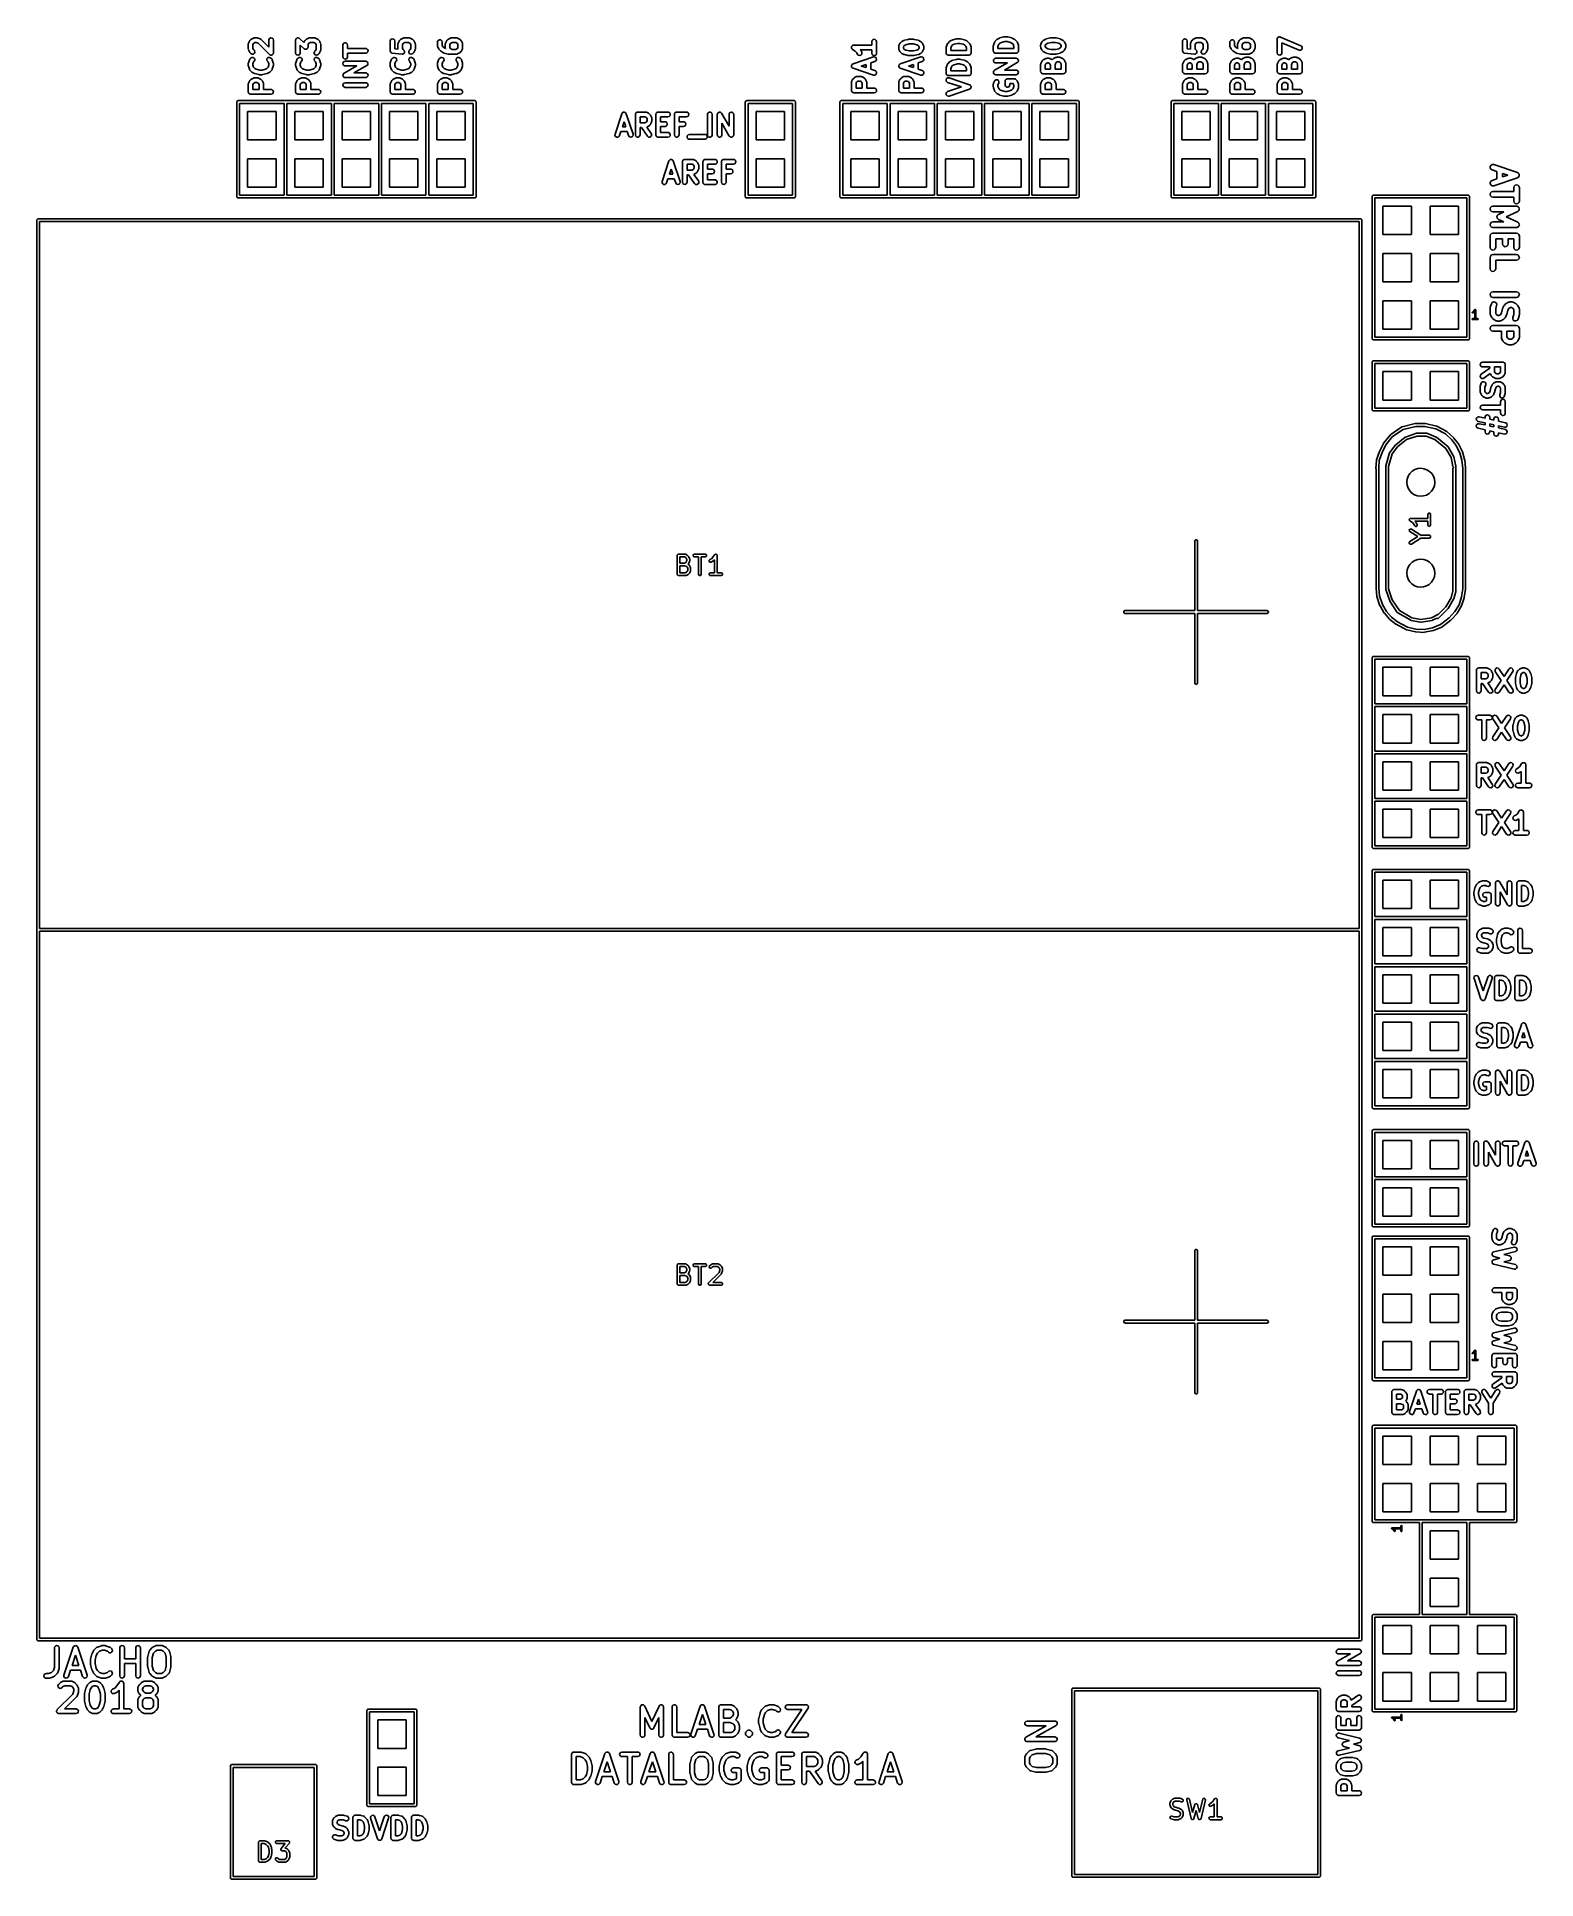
# Model space of a CAD drawing. Extents: x 0.02 to 3.19, y 0.04 to 3.94.
import ezdxf

# ---------------------------------------------------------------- set-up
doc = ezdxf.new("R2010")
doc.units = 0
doc.header["$MEASUREMENT"] = 0
doc.layers.add('BLACK', color=7, linetype='CONTINUOUS')

msp = doc.modelspace()

# ---------------------------------------------------------------- linework, layer by layer
at = {"layer": 'BLACK', "linetype": 'CONTINUOUS'}
for p, q in [((0.478208, 3.93302), (0.482332, 3.93508)), ((0.482332, 3.93508), (0.483673, 3.93553)), ((0.483673, 3.93553), (0.484111, 3.93548)), ((0.484111, 3.93548), (0.484533, 3.9356)), ((0.484533, 3.9356), (0.488658, 3.9356)), ((0.488658, 3.9356), (0.490055, 3.9354)), ((0.490055, 3.9354), (0.490128, 3.93535)), ((0.490128, 3.93535), (0.490214, 3.93535)), ((0.490214, 3.93535), (0.496401, 3.93329)), ((0.496401, 3.93329), (0.497662, 3.93265)), ((0.514873, 3.93208), (0.516376, 3.93441)), ((0.516376, 3.93441), (0.518898, 3.93555)), ((0.518898, 3.93555), (0.52164, 3.93516)), ((0.52164, 3.93516), (0.523733, 3.93334)), ((0.523733, 3.93334), (0.524513, 3.93068)), ((0.571954, 3.93268), (0.572161, 3.93337)), ((0.572161, 3.93337), (0.57269, 3.93382)), ((0.57269, 3.93382), (0.573069, 3.93441)), ((0.573069, 3.93441), (0.573721, 3.9347)), ((0.573721, 3.9347), (0.574266, 3.93517)), ((0.574266, 3.93517), (0.574956, 3.93526)), ((0.574956, 3.93526), (0.575591, 3.93555)), ((0.575591, 3.93555), (0.5763, 3.93545)), ((0.5763, 3.93545), (0.57701, 3.93555)), ((0.57701, 3.93555), (0.577643, 3.93526)), ((0.577643, 3.93526), (0.578333, 3.93516)), ((0.578333, 3.93516), (0.578874, 3.93469)), ((0.578874, 3.93469), (0.579525, 3.93438)), ((0.579525, 3.93438), (0.589077, 3.92603)), ((0.594706, 3.93302), (0.59883, 3.93508)), ((0.59883, 3.93508), (0.600171, 3.93553)), ((0.600171, 3.93553), (0.600609, 3.93548)), ((0.600609, 3.93548), (0.601031, 3.9356)), ((0.601031, 3.9356), (0.611342, 3.9356)), ((0.611342, 3.9356), (0.61274, 3.9354)), ((0.61274, 3.9354), (0.61311, 3.93516)), ((0.61311, 3.93516), (0.613543, 3.93508)), ((0.613543, 3.93508), (0.617668, 3.93302)), ((0.773069, 3.93234), (0.775591, 3.93349)), ((0.775591, 3.93349), (0.778333, 3.93309)), ((0.794706, 3.93302), (0.79883, 3.93508)), ((0.79883, 3.93508), (0.800171, 3.93553)), ((0.800171, 3.93553), (0.800609, 3.93548)), ((0.800609, 3.93548), (0.801031, 3.9356)), ((0.801031, 3.9356), (0.811342, 3.9356)), ((0.811342, 3.9356), (0.81274, 3.9354)), ((0.81274, 3.9354), (0.81311, 3.93516)), ((0.81311, 3.93516), (0.813543, 3.93508)), ((0.813543, 3.93508), (0.817668, 3.93302)), ((0.894706, 3.93302), (0.89883, 3.93508)), ((0.89883, 3.93508), (0.900171, 3.93553)), ((0.900171, 3.93553), (0.900609, 3.93548)), ((0.900609, 3.93548), (0.901031, 3.9356)), ((0.901031, 3.9356), (0.911342, 3.9356)), ((0.911342, 3.9356), (0.91274, 3.9354)), ((0.91274, 3.9354), (0.91311, 3.93516)), ((0.91311, 3.93516), (0.913543, 3.93508)), ((0.913543, 3.93508), (0.917668, 3.93302)), ((1.9604, 3.93133), (1.96865, 3.93339)), ((1.96865, 3.93339), (1.96971, 3.9335)), ((1.96971, 3.9335), (1.96984, 3.93354)), ((1.96984, 3.93354), (1.97603, 3.93354)), ((1.97603, 3.93354), (1.97708, 3.93339)), ((1.97708, 3.93339), (1.97722, 3.93339)), ((1.97722, 3.93339), (1.98547, 3.93133)), ((2.05527, 3.93302), (2.05939, 3.93508)), ((2.05939, 3.93508), (2.06025, 3.93536)), ((2.06025, 3.93536), (2.0604, 3.93545)), ((2.0604, 3.93545), (2.06865, 3.93752)), ((2.06865, 3.93752), (2.06971, 3.93762)), ((2.06971, 3.93762), (2.06984, 3.93766)), ((2.06984, 3.93766), (2.07603, 3.93766)), ((2.07603, 3.93766), (2.07708, 3.93751)), ((2.07708, 3.93751), (2.07722, 3.93752)), ((2.07722, 3.93752), (2.08547, 3.93545)), ((2.08547, 3.93545), (2.08631, 3.93511)), ((2.08631, 3.93511), (2.08648, 3.93508)), ((2.08648, 3.93508), (2.09061, 3.93302)), ((2.15733, 3.93302), (2.15819, 3.9333)), ((2.15819, 3.9333), (2.15834, 3.93339)), ((2.15834, 3.93339), (2.16659, 3.93545)), ((2.16659, 3.93545), (2.16765, 3.93556)), ((2.16765, 3.93556), (2.16778, 3.9356)), ((2.16778, 3.9356), (2.17809, 3.9356)), ((2.17809, 3.9356), (2.17915, 3.93545)), ((2.17915, 3.93545), (2.17929, 3.93545)), ((2.17929, 3.93545), (2.18754, 3.93339)), ((2.18754, 3.93339), (2.18837, 3.93305)), ((2.44807, 3.93234), (2.45059, 3.93349)), ((2.45059, 3.93349), (2.45333, 3.93309)), ((2.46971, 3.93302), (2.47383, 3.93508)), ((2.47383, 3.93508), (2.47517, 3.93553)), ((2.47517, 3.93553), (2.47561, 3.93548)), ((2.47561, 3.93548), (2.47603, 3.9356)), ((2.47603, 3.9356), (2.48634, 3.9356)), ((2.48634, 3.9356), (2.48774, 3.9354)), ((2.48774, 3.9354), (2.48811, 3.93516)), ((2.48811, 3.93516), (2.48854, 3.93508)), ((2.48854, 3.93508), (2.49267, 3.93302)), ((2.56971, 3.93302), (2.57383, 3.93508)), ((2.57383, 3.93508), (2.57517, 3.93553)), ((2.57517, 3.93553), (2.57561, 3.93548)), ((2.57561, 3.93548), (2.57603, 3.9356)), ((2.57603, 3.9356), (2.58634, 3.9356)), ((2.58634, 3.9356), (2.58774, 3.9354)), ((2.58774, 3.9354), (2.58811, 3.93516)), ((2.58811, 3.93516), (2.58854, 3.93508)), ((2.58854, 3.93508), (2.59267, 3.93302)), ((2.64636, 3.93274), (2.64653, 3.93393)), ((2.64653, 3.93402), (2.64655, 3.93406)), ((2.64653, 3.93393), (2.64653, 3.93402)), ((2.64655, 3.93406), (2.64657, 3.93414)), ((2.64657, 3.93414), (2.64729, 3.93526)), ((2.64729, 3.93526), (2.64798, 3.93639)), ((2.64798, 3.93639), (2.64803, 3.93642)), ((2.64803, 3.93642), (2.64807, 3.93647)), ((2.64807, 3.93647), (2.64928, 3.93702)), ((2.64928, 3.93702), (2.65047, 3.9376)), ((2.65047, 3.9376), (2.65053, 3.93759)), ((2.65053, 3.93759), (2.65059, 3.93761)), ((2.65059, 3.93761), (2.65191, 3.93742)), ((2.65191, 3.93742), (2.65322, 3.93727)), ((2.65322, 3.93727), (2.69653, 3.91871)), ((0.471363, 3.92243), (0.471566, 3.92383)), ((0.471363, 3.91212), (0.471363, 3.92243)), ((0.471487, 3.9117), (0.471363, 3.91212)), ((0.471439, 3.91126), (0.471487, 3.9117)), ((0.471883, 3.90992), (0.471439, 3.91126)), ((0.471566, 3.92383), (0.471804, 3.9242)), ((0.471804, 3.9242), (0.471883, 3.92463)), ((0.471883, 3.92463), (0.473945, 3.92876)), ((0.473945, 3.9058), (0.471883, 3.90992)), ((0.473945, 3.92876), (0.474751, 3.92992)), ((0.474003, 3.90573), (0.473945, 3.9058)), ((0.474022, 3.90565), (0.474003, 3.90573)), ((0.474867, 3.90452), (0.474022, 3.90565)), ((0.474751, 3.92992), (0.474825, 3.92996)), ((0.474825, 3.92996), (0.474867, 3.93004)), ((0.474867, 3.93004), (0.476929, 3.9321)), ((0.476929, 3.90245), (0.474867, 3.90452)), ((0.476929, 3.9321), (0.47806, 3.93294)), ((0.47936, 3.90113), (0.476929, 3.90245)), ((0.47806, 3.93294), (0.478145, 3.93296)), ((0.47806, 3.89376), (0.480769, 3.89434)), ((0.478145, 3.93296), (0.478208, 3.93302)), ((0.482124, 3.90132), (0.47936, 3.90113)), ((0.480769, 3.89434), (0.483363, 3.89337)), ((0.482391, 3.92364), (0.481205, 3.92127)), ((0.481205, 3.92127), (0.481205, 3.91328)), ((0.481205, 3.91328), (0.482391, 3.91091)), ((0.484344, 3.90298), (0.482124, 3.90132)), ((0.483324, 3.92457), (0.482391, 3.92364)), ((0.482391, 3.91091), (0.483889, 3.90941)), ((0.485695, 3.92576), (0.483324, 3.92457)), ((0.483889, 3.90941), (0.484734, 3.90828)), ((0.485317, 3.90557), (0.484344, 3.90298)), ((0.484734, 3.90828), (0.485317, 3.90557)), ((0.487859, 3.92576), (0.485695, 3.92576)), ((0.492186, 3.92432), (0.487859, 3.92576)), ((0.516111, 3.90039), (0.492186, 3.92432)), ((0.497662, 3.93265), (0.497938, 3.93231)), ((0.497938, 3.93231), (0.498324, 3.9321)), ((0.498324, 3.9321), (0.51467, 3.91575)), ((0.513751, 3.89405), (0.516515, 3.89424)), ((0.51467, 3.93068), (0.514873, 3.93208)), ((0.51467, 3.91575), (0.51467, 3.93068)), ((0.516881, 3.89997), (0.516111, 3.90039)), ((0.516515, 3.89424), (0.518947, 3.89292)), ((0.517543, 3.8994), (0.516881, 3.89997)), ((0.518073, 3.89932), (0.517543, 3.8994)), ((0.518543, 3.89906), (0.518073, 3.89932)), ((0.519417, 3.89913), (0.518543, 3.89906)), ((0.520285, 3.899), (0.519417, 3.89913)), ((0.520772, 3.89922), (0.520285, 3.899)), ((0.521307, 3.89926), (0.520772, 3.89922)), ((0.522009, 3.89978), (0.521307, 3.89926)), ((0.522807, 3.90015), (0.522009, 3.89978)), ((0.523098, 3.9006), (0.522807, 3.90015)), ((0.523527, 3.90092), (0.523098, 3.9006)), ((0.523834, 3.90174), (0.523527, 3.90092)), ((0.52431, 3.90247), (0.523834, 3.90174)), ((0.524436, 3.90334), (0.52431, 3.90247)), ((0.524499, 3.90351), (0.524436, 3.90334)), ((0.524513, 3.90387), (0.524476, 3.90362)), ((0.524476, 3.90362), (0.524499, 3.90351)), ((0.524513, 3.93068), (0.524513, 3.90387)), ((0.571363, 3.93071), (0.571372, 3.93074)), ((0.571366, 3.9307), (0.571363, 3.93071)), ((0.571363, 3.93068), (0.571366, 3.9307)), ((0.571363, 3.90387), (0.571363, 3.93068)), ((0.572143, 3.90121), (0.571363, 3.90387)), ((0.571372, 3.93074), (0.571566, 3.93208)), ((0.571566, 3.93208), (0.571954, 3.93268)), ((0.574236, 3.8994), (0.572143, 3.90121)), ((0.576978, 3.899), (0.574236, 3.8994)), ((0.5795, 3.90015), (0.576978, 3.899)), ((0.57806, 3.89376), (0.580769, 3.89434)), ((0.581003, 3.90247), (0.5795, 3.90015)), ((0.580769, 3.89434), (0.583363, 3.89337)), ((0.581205, 3.90387), (0.581003, 3.90247)), ((0.589541, 3.91254), (0.581205, 3.91984)), ((0.581205, 3.91984), (0.581205, 3.90387)), ((0.589077, 3.92603), (0.590443, 3.92876)), ((0.590192, 3.91224), (0.589541, 3.91254)), ((0.590734, 3.91177), (0.590192, 3.91224)), ((0.590443, 3.92876), (0.591249, 3.92992)), ((0.591423, 3.91167), (0.590734, 3.91177)), ((0.591249, 3.92992), (0.591323, 3.92996)), ((0.591323, 3.92996), (0.591365, 3.93004)), ((0.591365, 3.93004), (0.593427, 3.9321)), ((0.592056, 3.91138), (0.591423, 3.91167)), ((0.592766, 3.91148), (0.592056, 3.91138)), ((0.593476, 3.91137), (0.592766, 3.91148)), ((0.593427, 3.9321), (0.594558, 3.93294)), ((0.59411, 3.91166), (0.593476, 3.91137)), ((0.594801, 3.91176), (0.59411, 3.91166)), ((0.594558, 3.93294), (0.594643, 3.93296)), ((0.594643, 3.93296), (0.594706, 3.93302)), ((0.595345, 3.91222), (0.594801, 3.91176)), ((0.595998, 3.91252), (0.595345, 3.91222)), ((0.596376, 3.91311), (0.595998, 3.91252)), ((0.596905, 3.91356), (0.596376, 3.91311)), ((0.597112, 3.91424), (0.596905, 3.91356)), ((0.597501, 3.91485), (0.597112, 3.91424)), ((0.597694, 3.91618), (0.597501, 3.91485)), ((0.597703, 3.91621), (0.597694, 3.91618)), ((0.597703, 3.91624), (0.5977, 3.91622)), ((0.5977, 3.91622), (0.597703, 3.91621)), ((0.598889, 3.92364), (0.597703, 3.92127)), ((0.597703, 3.92127), (0.597703, 3.91624)), ((0.599822, 3.92457), (0.598889, 3.92364)), ((0.602193, 3.92576), (0.599822, 3.92457)), ((0.610181, 3.92576), (0.602193, 3.92576)), ((0.612552, 3.92457), (0.610181, 3.92576)), ((0.610659, 3.90492), (0.611987, 3.90735)), ((0.610854, 3.90216), (0.610659, 3.90492)), ((0.612512, 3.89994), (0.610854, 3.90216)), ((0.611987, 3.90735), (0.613484, 3.90885)), ((0.615106, 3.89896), (0.612512, 3.89994)), ((0.613484, 3.92364), (0.612552, 3.92457)), ((0.61467, 3.92127), (0.613484, 3.92364)), ((0.613484, 3.90885), (0.61467, 3.91122)), ((0.613751, 3.89405), (0.616515, 3.89424)), ((0.61467, 3.91122), (0.61467, 3.92127)), ((0.617815, 3.89955), (0.615106, 3.89896)), ((0.616515, 3.89424), (0.618947, 3.89292)), ((0.617668, 3.93302), (0.618827, 3.93221)), ((0.618947, 3.90039), (0.617815, 3.89955)), ((0.618827, 3.93221), (0.618871, 3.93214)), ((0.618871, 3.93214), (0.618947, 3.9321)), ((0.618947, 3.9321), (0.621009, 3.93004)), ((0.621009, 3.90245), (0.618947, 3.90039)), ((0.621009, 3.93004), (0.621854, 3.9289)), ((0.62105, 3.90253), (0.621009, 3.90245)), ((0.621124, 3.90257), (0.62105, 3.90253)), ((0.621931, 3.90373), (0.621124, 3.90257)), ((0.621854, 3.9289), (0.621872, 3.92882)), ((0.621872, 3.92882), (0.621931, 3.92876)), ((0.621931, 3.92876), (0.623993, 3.92463)), ((0.623993, 3.90786), (0.621931, 3.90373)), ((0.623993, 3.92463), (0.624437, 3.92329)), ((0.624071, 3.90829), (0.623993, 3.90786)), ((0.62431, 3.90866), (0.624071, 3.90829)), ((0.624513, 3.91006), (0.62431, 3.90866)), ((0.624437, 3.92329), (0.624389, 3.92285)), ((0.624389, 3.92285), (0.624513, 3.92243)), ((0.624513, 3.92243), (0.624513, 3.91006)), ((0.671363, 3.92037), (0.671566, 3.92177)), ((0.671363, 3.89562), (0.671363, 3.92037)), ((0.672143, 3.89296), (0.671363, 3.89562)), ((0.671566, 3.92177), (0.673069, 3.92409)), ((0.673069, 3.92409), (0.675591, 3.92524)), ((0.675591, 3.92524), (0.678333, 3.92484)), ((0.678333, 3.92484), (0.680426, 3.92303)), ((0.681003, 3.89422), (0.6795, 3.8919)), ((0.680426, 3.92303), (0.681205, 3.92037)), ((0.681205, 3.89562), (0.681003, 3.89422)), ((0.681205, 3.92037), (0.681205, 3.91292)), ((0.681205, 3.91292), (0.719591, 3.91292)), ((0.719591, 3.90307), (0.681205, 3.90307)), ((0.681205, 3.90307), (0.681205, 3.89562)), ((0.719591, 3.91292), (0.720989, 3.91271)), ((0.72225, 3.90385), (0.719591, 3.90307)), ((0.720989, 3.91271), (0.723317, 3.91121)), ((0.724066, 3.90595), (0.72225, 3.90385)), ((0.723317, 3.91121), (0.724463, 3.90869)), ((0.724463, 3.90869), (0.724066, 3.90595)), ((0.771363, 3.92862), (0.771566, 3.93002)), ((0.771363, 3.908), (0.771363, 3.92862)), ((0.771393, 3.90789), (0.771363, 3.908)), ((0.771367, 3.90779), (0.771393, 3.90789)), ((0.771781, 3.90657), (0.771367, 3.90779)), ((0.771566, 3.93002), (0.773069, 3.93234)), ((0.772143, 3.90534), (0.771781, 3.90657)), ((0.772223, 3.90527), (0.772143, 3.90534)), ((0.772257, 3.90517), (0.772223, 3.90527)), ((0.773264, 3.90436), (0.772257, 3.90517)), ((0.774236, 3.90352), (0.773264, 3.90436)), ((0.774341, 3.90351), (0.774236, 3.90352)), ((0.774424, 3.90344), (0.774341, 3.90351)), ((0.775795, 3.9031), (0.774424, 3.90344)), ((0.796417, 3.90104), (0.775795, 3.9031)), ((0.77806, 3.89376), (0.780769, 3.89434)), ((0.778333, 3.93309), (0.780426, 3.93128)), ((0.780426, 3.93128), (0.781205, 3.92862)), ((0.780769, 3.89434), (0.783363, 3.89337)), ((0.781205, 3.92862), (0.781205, 3.91245)), ((0.781205, 3.91245), (0.787963, 3.91177)), ((0.787861, 3.92243), (0.788064, 3.92383)), ((0.787861, 3.91212), (0.787861, 3.92243)), ((0.787963, 3.91177), (0.787861, 3.91212)), ((0.788064, 3.92383), (0.788302, 3.9242)), ((0.788302, 3.9242), (0.78838, 3.92463)), ((0.78838, 3.92463), (0.790443, 3.92876)), ((0.790443, 3.92876), (0.791249, 3.92992)), ((0.791249, 3.92992), (0.791323, 3.92996)), ((0.791323, 3.92996), (0.791365, 3.93004)), ((0.791365, 3.93004), (0.793427, 3.9321)), ((0.793427, 3.9321), (0.794558, 3.93294)), ((0.794558, 3.93294), (0.794643, 3.93296)), ((0.794643, 3.93296), (0.794706, 3.93302)), ((0.797511, 3.90124), (0.796417, 3.90104)), ((0.798622, 3.90132), (0.797511, 3.90124)), ((0.798889, 3.92364), (0.797703, 3.92127)), ((0.797703, 3.92127), (0.797703, 3.91328)), ((0.797703, 3.91328), (0.798889, 3.91091)), ((0.798855, 3.90149), (0.798622, 3.90132)), ((0.79914, 3.90155), (0.798855, 3.90149)), ((0.799822, 3.92457), (0.798889, 3.92364)), ((0.798889, 3.91091), (0.800386, 3.90941)), ((0.79995, 3.90231), (0.79914, 3.90155)), ((0.802193, 3.92576), (0.799822, 3.92457)), ((0.800842, 3.90298), (0.79995, 3.90231)), ((0.800386, 3.90941), (0.800783, 3.90888)), ((0.800783, 3.90888), (0.800933, 3.90876)), ((0.800944, 3.90325), (0.800842, 3.90298)), ((0.800933, 3.90876), (0.800984, 3.90861)), ((0.801155, 3.90345), (0.800944, 3.90325)), ((0.800984, 3.90861), (0.801231, 3.90828)), ((0.801424, 3.90453), (0.801155, 3.90345)), ((0.801231, 3.90828), (0.801466, 3.90719)), ((0.801815, 3.90557), (0.801424, 3.90453)), ((0.801466, 3.90719), (0.801824, 3.90614)), ((0.801824, 3.90614), (0.801754, 3.90586)), ((0.801754, 3.90586), (0.801815, 3.90557)), ((0.810181, 3.92576), (0.802193, 3.92576)), ((0.812552, 3.92457), (0.810181, 3.92576)), ((0.810659, 3.90698), (0.811987, 3.90941)), ((0.810854, 3.90422), (0.810659, 3.90698)), ((0.812512, 3.902), (0.810854, 3.90422)), ((0.811987, 3.90941), (0.813484, 3.91091)), ((0.815106, 3.90103), (0.812512, 3.902)), ((0.813484, 3.92364), (0.812552, 3.92457)), ((0.81467, 3.92127), (0.813484, 3.92364)), ((0.813484, 3.91091), (0.81467, 3.91328)), ((0.813751, 3.89405), (0.816515, 3.89424)), ((0.81467, 3.91328), (0.81467, 3.92127)), ((0.817815, 3.90161), (0.815106, 3.90103)), ((0.816515, 3.89424), (0.818947, 3.89292)), ((0.817668, 3.93302), (0.818827, 3.93221)), ((0.818947, 3.90245), (0.817815, 3.90161)), ((0.818827, 3.93221), (0.818871, 3.93214)), ((0.818871, 3.93214), (0.818947, 3.9321)), ((0.818947, 3.9321), (0.821009, 3.93004)), ((0.821009, 3.90452), (0.818947, 3.90245)), ((0.821009, 3.93004), (0.821854, 3.9289)), ((0.82105, 3.90459), (0.821009, 3.90452)), ((0.821124, 3.90464), (0.82105, 3.90459)), ((0.821931, 3.9058), (0.821124, 3.90464)), ((0.821854, 3.9289), (0.821872, 3.92882)), ((0.821872, 3.92882), (0.821931, 3.92876)), ((0.821931, 3.92876), (0.823993, 3.92463)), ((0.823993, 3.90992), (0.821931, 3.9058)), ((0.823993, 3.92463), (0.824437, 3.92329)), ((0.824071, 3.91035), (0.823993, 3.90992)), ((0.82431, 3.91072), (0.824071, 3.91035)), ((0.824513, 3.91212), (0.82431, 3.91072)), ((0.824437, 3.92329), (0.824389, 3.92285)), ((0.824389, 3.92285), (0.824513, 3.92243)), ((0.824513, 3.92243), (0.824513, 3.91212)), ((0.871363, 3.92656), (0.871566, 3.92795)), ((0.871363, 3.91831), (0.871363, 3.92656)), ((0.871487, 3.91788), (0.871363, 3.91831)), ((0.871439, 3.91745), (0.871487, 3.91788)), ((0.871883, 3.91611), (0.871439, 3.91745)), ((0.871566, 3.92795), (0.873069, 3.93028)), ((0.873945, 3.91198), (0.871883, 3.91611)), ((0.873069, 3.93028), (0.875591, 3.93143)), ((0.874003, 3.91192), (0.873945, 3.91198)), ((0.874022, 3.91183), (0.874003, 3.91192)), ((0.874867, 3.9107), (0.874022, 3.91183)), ((0.876929, 3.90864), (0.874867, 3.9107)), ((0.875591, 3.93143), (0.878333, 3.93103)), ((0.877096, 3.90855), (0.876929, 3.90864)), ((0.877679, 3.90803), (0.877096, 3.90855)), ((0.883866, 3.9039), (0.877679, 3.90803)), ((0.87806, 3.89376), (0.880769, 3.89434)), ((0.878333, 3.93103), (0.880426, 3.92921)), ((0.880426, 3.92921), (0.881205, 3.92656)), ((0.880769, 3.89434), (0.883363, 3.89337)), ((0.881205, 3.92656), (0.881205, 3.91947)), ((0.881205, 3.91947), (0.882391, 3.9171)), ((0.882391, 3.9171), (0.883544, 3.91594)), ((0.883544, 3.91594), (0.888067, 3.91293)), ((0.883999, 3.90386), (0.883866, 3.9039)), ((0.884095, 3.90376), (0.883999, 3.90386)), ((0.885402, 3.90322), (0.884095, 3.90376)), ((0.893651, 3.90116), (0.885402, 3.90322)), ((0.887861, 3.92243), (0.888064, 3.92383)), ((0.887861, 3.91418), (0.887861, 3.92243)), ((0.887985, 3.91376), (0.887861, 3.91418)), ((0.887937, 3.91332), (0.887985, 3.91376)), ((0.888067, 3.91293), (0.887937, 3.91332)), ((0.888064, 3.92383), (0.888302, 3.9242)), ((0.888302, 3.9242), (0.88838, 3.92463)), ((0.88838, 3.92463), (0.890443, 3.92876)), ((0.890443, 3.92876), (0.891249, 3.92992)), ((0.891249, 3.92992), (0.891323, 3.92996)), ((0.891323, 3.92996), (0.891365, 3.93004)), ((0.891365, 3.93004), (0.893427, 3.9321)), ((0.893427, 3.9321), (0.894558, 3.93294)), ((0.893792, 3.90117), (0.893651, 3.90116)), ((0.894844, 3.90101), (0.893792, 3.90117)), ((0.894558, 3.93294), (0.894643, 3.93296)), ((0.894643, 3.93296), (0.894706, 3.93302)), ((0.911342, 3.90101), (0.894844, 3.90101)), ((0.898889, 3.92364), (0.897703, 3.92127)), ((0.897703, 3.92127), (0.897703, 3.91534)), ((0.897703, 3.91534), (0.898889, 3.91297)), ((0.899822, 3.92457), (0.898889, 3.92364)), ((0.898889, 3.91297), (0.899822, 3.91204)), ((0.902193, 3.92576), (0.899822, 3.92457)), ((0.899822, 3.91204), (0.902193, 3.91085)), ((0.910181, 3.92576), (0.902193, 3.92576)), ((0.902193, 3.91085), (0.910181, 3.91085)), ((0.912552, 3.92457), (0.910181, 3.92576)), ((0.910181, 3.91085), (0.912552, 3.91204)), ((0.911765, 3.90114), (0.911342, 3.90101)), ((0.912202, 3.90109), (0.911765, 3.90114)), ((0.913543, 3.90153), (0.912202, 3.90109)), ((0.913484, 3.92364), (0.912552, 3.92457)), ((0.912552, 3.91204), (0.913484, 3.91297)), ((0.91467, 3.92127), (0.913484, 3.92364)), ((0.913484, 3.91297), (0.91467, 3.91534)), ((0.917668, 3.90359), (0.913543, 3.90153)), ((0.913751, 3.89405), (0.916515, 3.89424)), ((0.91467, 3.91534), (0.91467, 3.92127)), ((0.916515, 3.89424), (0.918947, 3.89292)), ((0.917668, 3.93302), (0.918827, 3.93221)), ((0.917731, 3.90365), (0.917668, 3.90359)), ((0.917815, 3.90367), (0.917731, 3.90365)), ((0.918947, 3.90452), (0.917815, 3.90367)), ((0.918827, 3.93221), (0.918871, 3.93214)), ((0.918871, 3.93214), (0.918947, 3.9321)), ((0.918947, 3.9321), (0.921009, 3.93004)), ((0.921009, 3.90658), (0.918947, 3.90452)), ((0.921009, 3.93004), (0.921854, 3.9289)), ((0.92105, 3.90665), (0.921009, 3.90658)), ((0.921124, 3.9067), (0.92105, 3.90665)), ((0.921931, 3.90786), (0.921124, 3.9067)), ((0.921854, 3.9289), (0.921872, 3.92882)), ((0.921872, 3.92882), (0.921931, 3.92876)), ((0.921931, 3.92876), (0.923993, 3.92463)), ((0.923993, 3.91198), (0.921931, 3.90786)), ((0.923993, 3.92463), (0.924437, 3.92329)), ((0.924071, 3.91242), (0.923993, 3.91198)), ((0.92431, 3.91278), (0.924071, 3.91242)), ((0.924513, 3.91418), (0.92431, 3.91278)), ((0.924437, 3.92329), (0.924389, 3.92285)), ((0.924389, 3.92285), (0.924513, 3.92243)), ((0.924513, 3.92243), (0.924513, 3.91418)), ((1.7464, 3.9146), (1.74662, 3.91593)), ((1.74642, 3.91456), (1.7464, 3.9146)), ((1.74641, 3.91452), (1.74642, 3.91456)), ((1.74697, 3.9133), (1.74641, 3.91452)), ((1.74662, 3.91593), (1.74681, 3.91726)), ((1.74681, 3.91726), (1.74684, 3.9173)), ((1.74684, 3.9173), (1.74685, 3.91734)), ((1.74685, 3.91734), (1.74774, 3.91834)), ((1.7475, 3.91206), (1.74697, 3.9133)), ((1.74755, 3.91202), (1.7475, 3.91206)), ((1.74756, 3.912), (1.74755, 3.91202)), ((1.74762, 3.91196), (1.74756, 3.912)), ((1.74855, 3.91112), (1.74762, 3.91196)), ((1.74774, 3.91834), (1.74863, 3.91936)), ((1.75434, 3.90726), (1.74855, 3.91112)), ((1.74863, 3.91936), (1.74867, 3.91937)), ((1.74867, 3.91937), (1.7487, 3.9194)), ((1.7487, 3.9194), (1.74999, 3.91976)), ((1.74973, 3.8807), (1.79304, 3.89514)), ((1.74999, 3.91976), (1.75128, 3.92013)), ((1.75128, 3.92013), (1.78967, 3.92013)), ((1.75755, 3.90405), (1.75434, 3.90726)), ((1.75926, 3.90064), (1.75755, 3.90405)), ((1.76114, 3.89861), (1.75926, 3.90064)), ((1.76383, 3.89792), (1.76114, 3.89861)), ((1.76646, 3.89879), (1.76383, 3.89792)), ((1.78967, 3.91029), (1.76519, 3.91029)), ((1.76519, 3.91029), (1.76592, 3.90931)), ((1.76592, 3.90931), (1.76594, 3.90923)), ((1.76594, 3.90923), (1.766, 3.90917)), ((1.766, 3.90917), (1.76806, 3.90504)), ((1.7682, 3.90095), (1.76646, 3.89879)), ((1.76806, 3.90504), (1.7685, 3.9037)), ((1.7685, 3.9037), (1.7682, 3.90095)), ((1.78967, 3.92759), (1.78987, 3.92898)), ((1.78967, 3.92013), (1.78967, 3.92759)), ((1.78967, 3.90284), (1.78967, 3.91029)), ((1.79045, 3.90018), (1.78967, 3.90284)), ((1.78987, 3.92898), (1.79138, 3.93131)), ((1.79254, 3.89837), (1.79045, 3.90018)), ((1.79138, 3.93131), (1.7939, 3.93246)), ((1.79528, 3.89797), (1.79254, 3.89837)), ((1.79304, 3.89514), (1.79443, 3.89539)), ((1.7939, 3.93246), (1.79664, 3.93206)), ((1.79443, 3.89539), (1.79711, 3.8947)), ((1.79781, 3.89911), (1.79528, 3.89797)), ((1.79664, 3.93206), (1.79873, 3.93025)), ((1.79711, 3.8947), (1.79899, 3.89267)), ((1.79931, 3.90144), (1.79781, 3.89911)), ((1.79873, 3.93025), (1.79951, 3.92759)), ((1.79951, 3.90284), (1.79931, 3.90144)), ((1.79951, 3.92759), (1.79951, 3.90284)), ((1.84636, 3.91728), (1.84657, 3.91867)), ((1.84636, 3.91315), (1.84636, 3.91728)), ((1.84649, 3.91273), (1.84636, 3.91315)), ((1.84644, 3.91229), (1.84649, 3.91273)), ((1.84688, 3.91095), (1.84644, 3.91229)), ((1.84657, 3.91867), (1.8468, 3.91904)), ((1.8468, 3.91904), (1.84688, 3.91948)), ((1.84688, 3.91948), (1.84894, 3.9236)), ((1.84894, 3.90683), (1.84688, 3.91095)), ((1.84894, 3.9236), (1.84975, 3.92476)), ((1.849, 3.90676), (1.84894, 3.90683)), ((1.84902, 3.90668), (1.849, 3.90676)), ((1.84987, 3.90555), (1.84902, 3.90668)), ((1.84973, 3.8807), (1.89304, 3.89514)), ((1.84975, 3.92476), (1.84983, 3.9248)), ((1.84983, 3.9248), (1.84987, 3.92488)), ((1.84987, 3.92488), (1.85193, 3.92694)), ((1.85193, 3.90348), (1.84987, 3.90555)), ((1.85193, 3.92694), (1.85306, 3.92779)), ((1.852, 3.90344), (1.85193, 3.90348)), ((1.85205, 3.90337), (1.852, 3.90344)), ((1.85321, 3.90256), (1.85205, 3.90337)), ((1.85306, 3.92779), (1.85314, 3.92781)), ((1.85314, 3.92781), (1.85321, 3.92786)), ((1.85321, 3.92786), (1.85733, 3.92993)), ((1.85733, 3.9005), (1.85321, 3.90256)), ((1.85739, 3.91849), (1.85621, 3.91611)), ((1.85621, 3.91611), (1.85621, 3.91431)), ((1.85621, 3.91431), (1.85739, 3.91194)), ((1.85733, 3.92993), (1.85819, 3.93021)), ((1.85751, 3.90047), (1.85733, 3.9005)), ((1.85832, 3.91942), (1.85739, 3.91849)), ((1.85739, 3.91194), (1.85832, 3.91101)), ((1.85834, 3.90013), (1.85751, 3.90047)), ((1.85819, 3.93021), (1.85834, 3.9303)), ((1.86125, 3.92088), (1.85832, 3.91942)), ((1.85832, 3.91101), (1.86125, 3.90955)), ((1.85834, 3.9303), (1.86659, 3.93236)), ((1.86659, 3.89807), (1.85834, 3.90013)), ((1.86839, 3.92267), (1.86125, 3.92088)), ((1.86125, 3.90955), (1.86839, 3.90776)), ((1.86659, 3.93236), (1.86765, 3.93247)), ((1.86673, 3.89807), (1.86659, 3.89807)), ((1.86778, 3.89792), (1.86673, 3.89807)), ((1.86765, 3.93247), (1.86778, 3.93251)), ((1.86778, 3.93251), (1.87809, 3.93251)), ((1.87809, 3.89792), (1.86778, 3.89792)), ((1.87749, 3.92267), (1.86839, 3.92267)), ((1.86839, 3.90776), (1.87749, 3.90776)), ((1.88462, 3.92088), (1.87749, 3.92267)), ((1.87749, 3.90776), (1.88462, 3.90955)), ((1.87809, 3.93251), (1.87915, 3.93236)), ((1.87823, 3.89796), (1.87809, 3.89792)), ((1.87929, 3.89807), (1.87823, 3.89796)), ((1.87915, 3.93236), (1.87929, 3.93236)), ((1.87929, 3.93236), (1.88754, 3.9303)), ((1.88754, 3.90013), (1.87929, 3.89807)), ((1.88755, 3.91942), (1.88462, 3.92088)), ((1.88462, 3.90955), (1.88755, 3.91101)), ((1.88754, 3.9303), (1.88837, 3.92996)), ((1.88769, 3.90022), (1.88754, 3.90013)), ((1.88848, 3.91849), (1.88755, 3.91942)), ((1.88755, 3.91101), (1.88848, 3.91194)), ((1.88854, 3.9005), (1.88769, 3.90022)), ((1.88837, 3.92996), (1.88854, 3.92993)), ((1.88967, 3.91611), (1.88848, 3.91849)), ((1.88848, 3.91194), (1.88967, 3.91431)), ((1.88854, 3.92993), (1.89267, 3.92786)), ((1.89267, 3.90256), (1.88854, 3.9005)), ((1.88967, 3.91431), (1.88967, 3.91611)), ((1.89267, 3.92786), (1.89383, 3.92706)), ((1.89273, 3.90262), (1.89267, 3.90256)), ((1.89281, 3.90264), (1.89273, 3.90262)), ((1.89395, 3.90348), (1.89281, 3.90264)), ((1.89304, 3.89514), (1.89443, 3.89539)), ((1.89383, 3.92706), (1.89387, 3.92698)), ((1.89387, 3.92698), (1.89395, 3.92694)), ((1.89395, 3.92694), (1.89601, 3.92488)), ((1.89601, 3.90555), (1.89395, 3.90348)), ((1.89443, 3.89539), (1.89711, 3.8947)), ((1.89601, 3.92488), (1.89685, 3.92375)), ((1.89605, 3.90562), (1.89601, 3.90555)), ((1.89612, 3.90567), (1.89605, 3.90562)), ((1.89693, 3.90683), (1.89612, 3.90567)), ((1.89685, 3.92375), (1.89687, 3.92366)), ((1.89687, 3.92366), (1.89693, 3.9236)), ((1.89693, 3.9236), (1.89899, 3.91948)), ((1.89899, 3.91095), (1.89693, 3.90683)), ((1.89711, 3.8947), (1.89899, 3.89267)), ((1.89899, 3.91948), (1.89944, 3.91814)), ((1.89907, 3.91138), (1.89899, 3.91095)), ((1.89931, 3.91175), (1.89907, 3.91138)), ((1.89951, 3.91315), (1.89931, 3.91175)), ((1.89944, 3.91814), (1.89939, 3.9177)), ((1.89939, 3.9177), (1.89951, 3.91728)), ((1.89951, 3.91728), (1.89951, 3.91315)), ((1.94636, 3.91418), (1.94657, 3.91558)), ((1.94636, 3.90387), (1.94636, 3.91418)), ((1.94646, 3.90353), (1.94636, 3.90387)), ((1.94641, 3.90318), (1.94646, 3.90353)), ((1.94685, 3.90222), (1.94641, 3.90318)), ((1.94657, 3.91558), (1.94661, 3.91565)), ((1.94661, 3.91565), (1.94662, 3.91574)), ((1.94662, 3.91574), (1.94868, 3.92193)), ((1.94714, 3.90121), (1.94685, 3.90222)), ((1.94741, 3.90098), (1.94714, 3.90121)), ((1.94756, 3.90066), (1.94741, 3.90098)), ((1.94844, 3.90009), (1.94756, 3.90066)), ((1.94924, 3.8994), (1.94844, 3.90009)), ((1.94868, 3.92193), (1.94931, 3.92319)), ((1.94959, 3.89935), (1.94924, 3.8994)), ((1.94931, 3.92319), (1.94966, 3.92346)), ((1.94989, 3.89915), (1.94959, 3.89935)), ((1.94966, 3.92346), (1.94987, 3.92385)), ((1.94987, 3.92385), (1.95399, 3.92797)), ((1.95128, 3.89895), (1.94989, 3.89915)), ((1.99459, 3.89895), (1.95128, 3.89895)), ((1.95399, 3.92797), (1.95512, 3.92882)), ((1.95512, 3.92882), (1.95521, 3.92884)), ((1.95521, 3.92884), (1.95527, 3.9289)), ((1.95527, 3.9289), (1.95939, 3.93096)), ((1.95765, 3.91771), (1.95621, 3.91338)), ((1.95621, 3.91338), (1.95621, 3.90879)), ((1.95621, 3.90879), (1.98967, 3.90879)), ((1.96039, 3.92045), (1.95765, 3.91771)), ((1.95939, 3.93096), (1.96025, 3.93124)), ((1.96025, 3.93124), (1.9604, 3.93133)), ((1.96331, 3.92191), (1.96039, 3.92045)), ((1.97045, 3.9237), (1.96331, 3.92191)), ((1.97543, 3.9237), (1.97045, 3.9237)), ((1.98256, 3.92191), (1.97543, 3.9237)), ((1.98549, 3.92045), (1.98256, 3.92191)), ((1.98547, 3.93133), (1.98631, 3.93099)), ((1.98823, 3.91771), (1.98549, 3.92045)), ((1.98631, 3.93099), (1.98648, 3.93096)), ((1.98648, 3.93096), (1.99061, 3.9289)), ((1.98967, 3.91338), (1.98823, 3.91771)), ((1.98967, 3.90879), (1.98967, 3.91338)), ((1.99061, 3.9289), (1.99176, 3.92809)), ((1.99176, 3.92809), (1.99181, 3.92801)), ((1.99181, 3.92801), (1.99188, 3.92797)), ((1.99188, 3.92797), (1.99601, 3.92385)), ((1.99493, 3.89905), (1.99459, 3.89895)), ((1.99528, 3.899), (1.99493, 3.89905)), ((1.99624, 3.89943), (1.99528, 3.899)), ((1.99601, 3.92385), (1.99685, 3.92272)), ((1.99725, 3.89973), (1.99624, 3.89943)), ((1.99685, 3.92272), (1.99695, 3.92229)), ((1.99695, 3.92229), (1.9972, 3.92193)), ((1.9972, 3.92193), (1.99926, 3.91574)), ((1.99748, 3.9), (1.99725, 3.89973)), ((1.99781, 3.90015), (1.99748, 3.9)), ((1.99838, 3.90103), (1.99781, 3.90015)), ((1.99907, 3.90182), (1.99838, 3.90103)), ((1.99912, 3.90217), (1.99907, 3.90182)), ((1.99931, 3.90247), (1.99912, 3.90217)), ((1.99926, 3.91574), (1.99951, 3.91435)), ((1.99951, 3.90387), (1.99931, 3.90247)), ((1.99951, 3.91435), (1.99949, 3.91427)), ((1.99949, 3.91427), (1.99951, 3.91418)), ((1.99951, 3.91418), (1.99951, 3.90387)), ((2.04636, 3.91831), (2.04657, 3.9197)), ((2.04636, 3.908), (2.04636, 3.91831)), ((2.04646, 3.90765), (2.04636, 3.908)), ((2.04641, 3.9073), (2.04646, 3.90765)), ((2.04685, 3.90635), (2.04641, 3.9073)), ((2.04657, 3.9197), (2.04661, 3.91978)), ((2.04661, 3.91978), (2.04662, 3.91986)), ((2.04662, 3.91986), (2.04868, 3.92605)), ((2.04714, 3.90534), (2.04685, 3.90635)), ((2.04741, 3.9051), (2.04714, 3.90534)), ((2.04756, 3.90478), (2.04741, 3.9051)), ((2.04844, 3.90421), (2.04756, 3.90478)), ((2.04924, 3.90352), (2.04844, 3.90421)), ((2.04868, 3.92605), (2.04931, 3.92731)), ((2.04959, 3.90347), (2.04924, 3.90352)), ((2.04931, 3.92731), (2.04966, 3.92759)), ((2.04989, 3.90328), (2.04959, 3.90347)), ((2.04966, 3.92759), (2.04987, 3.92797)), ((2.04987, 3.92797), (2.05399, 3.9321)), ((2.05128, 3.90307), (2.04989, 3.90328)), ((2.09459, 3.90307), (2.05128, 3.90307)), ((2.05399, 3.9321), (2.05512, 3.93294)), ((2.05512, 3.93294), (2.05521, 3.93296)), ((2.05521, 3.93296), (2.05527, 3.93302)), ((2.05765, 3.92184), (2.05621, 3.91751)), ((2.05621, 3.91751), (2.05621, 3.91292)), ((2.05621, 3.91292), (2.08967, 3.91292)), ((2.06039, 3.92457), (2.05765, 3.92184)), ((2.06331, 3.92604), (2.06039, 3.92457)), ((2.07045, 3.92782), (2.06331, 3.92604)), ((2.07543, 3.92782), (2.07045, 3.92782)), ((2.08256, 3.92604), (2.07543, 3.92782)), ((2.08549, 3.92457), (2.08256, 3.92604)), ((2.08823, 3.92184), (2.08549, 3.92457)), ((2.08967, 3.91751), (2.08823, 3.92184)), ((2.08967, 3.91292), (2.08967, 3.91751)), ((2.09061, 3.93302), (2.09176, 3.93221)), ((2.09176, 3.93221), (2.09181, 3.93214)), ((2.09181, 3.93214), (2.09188, 3.9321)), ((2.09188, 3.9321), (2.09601, 3.92797)), ((2.09493, 3.90317), (2.09459, 3.90307)), ((2.09528, 3.90312), (2.09493, 3.90317)), ((2.09624, 3.90356), (2.09528, 3.90312)), ((2.09601, 3.92797), (2.09685, 3.92684)), ((2.09725, 3.90385), (2.09624, 3.90356)), ((2.09685, 3.92684), (2.09695, 3.92641)), ((2.09695, 3.92641), (2.0972, 3.92605)), ((2.0972, 3.92605), (2.09926, 3.91986)), ((2.09748, 3.90412), (2.09725, 3.90385)), ((2.09781, 3.90427), (2.09748, 3.90412)), ((2.09838, 3.90515), (2.09781, 3.90427)), ((2.09907, 3.90595), (2.09838, 3.90515)), ((2.09912, 3.9063), (2.09907, 3.90595)), ((2.09931, 3.9066), (2.09912, 3.9063)), ((2.09926, 3.91986), (2.09951, 3.91847)), ((2.09951, 3.908), (2.09931, 3.9066)), ((2.09951, 3.91847), (2.09949, 3.91839)), ((2.09949, 3.91839), (2.09951, 3.91831)), ((2.09951, 3.91831), (2.09951, 3.908)), ((2.14636, 3.92037), (2.14657, 3.92177)), ((2.14636, 3.91624), (2.14636, 3.92037)), ((2.14649, 3.91582), (2.14636, 3.91624)), ((2.14644, 3.91538), (2.14649, 3.91582)), ((2.14688, 3.91404), (2.14644, 3.91538)), ((2.14657, 3.92177), (2.1468, 3.92214)), ((2.1468, 3.92214), (2.14688, 3.92257)), ((2.14688, 3.92257), (2.14894, 3.92669)), ((2.14894, 3.90992), (2.14688, 3.91404)), ((2.14894, 3.92669), (2.14975, 3.92785)), ((2.149, 3.90986), (2.14894, 3.90992)), ((2.14902, 3.90977), (2.149, 3.90986)), ((2.14987, 3.90864), (2.14902, 3.90977)), ((2.14975, 3.92785), (2.14983, 3.9279)), ((2.14983, 3.9279), (2.14987, 3.92797)), ((2.14987, 3.92797), (2.15193, 3.93004)), ((2.15193, 3.90658), (2.14987, 3.90864)), ((2.15193, 3.93004), (2.15306, 3.93088)), ((2.152, 3.90654), (2.15193, 3.90658)), ((2.15205, 3.90646), (2.152, 3.90654)), ((2.15321, 3.90566), (2.15205, 3.90646)), ((2.15306, 3.93088), (2.15314, 3.9309)), ((2.15314, 3.9309), (2.15321, 3.93096)), ((2.15321, 3.93096), (2.15733, 3.93302)), ((2.15733, 3.90359), (2.15321, 3.90566)), ((2.15739, 3.92158), (2.15621, 3.91921)), ((2.15621, 3.91921), (2.15621, 3.91741)), ((2.15621, 3.91741), (2.15739, 3.91504)), ((2.15751, 3.90356), (2.15733, 3.90359)), ((2.15832, 3.92251), (2.15739, 3.92158)), ((2.15739, 3.91504), (2.15832, 3.9141)), ((2.15834, 3.90322), (2.15751, 3.90356)), ((2.16125, 3.92397), (2.15832, 3.92251)), ((2.15832, 3.9141), (2.16125, 3.91264)), ((2.16659, 3.90116), (2.15834, 3.90322)), ((2.16839, 3.92576), (2.16125, 3.92397)), ((2.16125, 3.91264), (2.16839, 3.91085)), ((2.16673, 3.90117), (2.16659, 3.90116)), ((2.16778, 3.90101), (2.16673, 3.90117)), ((2.17809, 3.90101), (2.16778, 3.90101)), ((2.17749, 3.92576), (2.16839, 3.92576)), ((2.16839, 3.91085), (2.17749, 3.91085)), ((2.18462, 3.92397), (2.17749, 3.92576)), ((2.17749, 3.91085), (2.18462, 3.91264)), ((2.17795, 3.89384), (2.1793, 3.89428)), ((2.17823, 3.90105), (2.17809, 3.90101)), ((2.17929, 3.90116), (2.17823, 3.90105)), ((2.18754, 3.90322), (2.17929, 3.90116)), ((2.1793, 3.89428), (2.17973, 3.89423)), ((2.17973, 3.89423), (2.18016, 3.89436)), ((2.18016, 3.89436), (2.18634, 3.89436)), ((2.18755, 3.92251), (2.18462, 3.92397)), ((2.18462, 3.91264), (2.18755, 3.9141)), ((2.18634, 3.89436), (2.18774, 3.89415)), ((2.18769, 3.90331), (2.18754, 3.90322)), ((2.18848, 3.92158), (2.18755, 3.92251)), ((2.18755, 3.9141), (2.18848, 3.91504)), ((2.18854, 3.90359), (2.18769, 3.90331)), ((2.18837, 3.93305), (2.18854, 3.93302)), ((2.18967, 3.91921), (2.18848, 3.92158)), ((2.18848, 3.91504), (2.18967, 3.91741)), ((2.18854, 3.93302), (2.19267, 3.93096)), ((2.19267, 3.90566), (2.18854, 3.90359)), ((2.18967, 3.91741), (2.18967, 3.91921)), ((2.19267, 3.93096), (2.19383, 3.93015)), ((2.19273, 3.90572), (2.19267, 3.90566)), ((2.19281, 3.90573), (2.19273, 3.90572)), ((2.19395, 3.90658), (2.19281, 3.90573)), ((2.19383, 3.93015), (2.19387, 3.93008)), ((2.19387, 3.93008), (2.19395, 3.93004)), ((2.19395, 3.93004), (2.19601, 3.92797)), ((2.19601, 3.90864), (2.19395, 3.90658)), ((2.19601, 3.92797), (2.19685, 3.92684)), ((2.19605, 3.90872), (2.19601, 3.90864)), ((2.19612, 3.90876), (2.19605, 3.90872)), ((2.19693, 3.90992), (2.19612, 3.90876)), ((2.19685, 3.92684), (2.19687, 3.92676)), ((2.19687, 3.92676), (2.19693, 3.92669)), ((2.19693, 3.92669), (2.19899, 3.92257)), ((2.19899, 3.91404), (2.19693, 3.90992)), ((2.19899, 3.92257), (2.19944, 3.92123)), ((2.19907, 3.91448), (2.19899, 3.91404)), ((2.19931, 3.91485), (2.19907, 3.91448)), ((2.19951, 3.91624), (2.19931, 3.91485)), ((2.19944, 3.92123), (2.19939, 3.92079)), ((2.19939, 3.92079), (2.19951, 3.92037)), ((2.19951, 3.92037), (2.19951, 3.91624)), ((2.44636, 3.92862), (2.44657, 3.93002)), ((2.44636, 3.908), (2.44636, 3.92862)), ((2.44639, 3.90789), (2.44636, 3.908)), ((2.44637, 3.90779), (2.44639, 3.90789)), ((2.44678, 3.90657), (2.44637, 3.90779)), ((2.44657, 3.93002), (2.44807, 3.93234)), ((2.44714, 3.90534), (2.44678, 3.90657)), ((2.44722, 3.90527), (2.44714, 3.90534)), ((2.44726, 3.90517), (2.44722, 3.90527)), ((2.44826, 3.90436), (2.44726, 3.90517)), ((2.44924, 3.90352), (2.44826, 3.90436)), ((2.44934, 3.90351), (2.44924, 3.90352)), ((2.44942, 3.90344), (2.44934, 3.90351)), ((2.45079, 3.9031), (2.44942, 3.90344)), ((2.47142, 3.90104), (2.45079, 3.9031)), ((2.45333, 3.93309), (2.45543, 3.93128)), ((2.45543, 3.93128), (2.45621, 3.92862)), ((2.45621, 3.92862), (2.45621, 3.91245)), ((2.45621, 3.91245), (2.46296, 3.91177)), ((2.46286, 3.92243), (2.46306, 3.92383)), ((2.46286, 3.91212), (2.46286, 3.92243)), ((2.46296, 3.91177), (2.46286, 3.91212)), ((2.46306, 3.92383), (2.4633, 3.9242)), ((2.4633, 3.9242), (2.46338, 3.92463)), ((2.46338, 3.92463), (2.46544, 3.92876)), ((2.46544, 3.92876), (2.46625, 3.92992)), ((2.46625, 3.92992), (2.46632, 3.92996)), ((2.46632, 3.92996), (2.46636, 3.93004)), ((2.46636, 3.93004), (2.46843, 3.9321)), ((2.46843, 3.9321), (2.46956, 3.93294)), ((2.46956, 3.93294), (2.46964, 3.93296)), ((2.46964, 3.93296), (2.46971, 3.93302)), ((2.47251, 3.90124), (2.47142, 3.90104)), ((2.47362, 3.90132), (2.47251, 3.90124)), ((2.47389, 3.92364), (2.4727, 3.92127)), ((2.4727, 3.92127), (2.4727, 3.91328)), ((2.4727, 3.91328), (2.47389, 3.91091)), ((2.47385, 3.90149), (2.47362, 3.90132)), ((2.47414, 3.90155), (2.47385, 3.90149)), ((2.47482, 3.92457), (2.47389, 3.92364)), ((2.47389, 3.91091), (2.47539, 3.90941)), ((2.47495, 3.90231), (2.47414, 3.90155)), ((2.47719, 3.92576), (2.47482, 3.92457)), ((2.47584, 3.90298), (2.47495, 3.90231)), ((2.47539, 3.90941), (2.47578, 3.90888)), ((2.47578, 3.90888), (2.47593, 3.90876)), ((2.47594, 3.90325), (2.47584, 3.90298)), ((2.47593, 3.90876), (2.47598, 3.90861)), ((2.47616, 3.90345), (2.47594, 3.90325)), ((2.47598, 3.90861), (2.47623, 3.90828)), ((2.47642, 3.90453), (2.47616, 3.90345)), ((2.47623, 3.90828), (2.47647, 3.90719)), ((2.47681, 3.90557), (2.47642, 3.90453)), ((2.47647, 3.90719), (2.47682, 3.90614)), ((2.47682, 3.90614), (2.47675, 3.90586)), ((2.47675, 3.90586), (2.47681, 3.90557)), ((2.48518, 3.92576), (2.47719, 3.92576)), ((2.47795, 3.89384), (2.4793, 3.89428)), ((2.4793, 3.89428), (2.47973, 3.89423)), ((2.47973, 3.89423), (2.48016, 3.89436)), ((2.48016, 3.89436), (2.48634, 3.89436)), ((2.48755, 3.92457), (2.48518, 3.92576)), ((2.48566, 3.90698), (2.48699, 3.90941)), ((2.48585, 3.90422), (2.48566, 3.90698)), ((2.48751, 3.902), (2.48585, 3.90422)), ((2.48634, 3.89436), (2.48774, 3.89415)), ((2.48699, 3.90941), (2.48848, 3.91091)), ((2.49011, 3.90103), (2.48751, 3.902)), ((2.48848, 3.92364), (2.48755, 3.92457)), ((2.48967, 3.92127), (2.48848, 3.92364)), ((2.48848, 3.91091), (2.48967, 3.91328)), ((2.48967, 3.91328), (2.48967, 3.92127)), ((2.49281, 3.90161), (2.49011, 3.90103)), ((2.49267, 3.93302), (2.49383, 3.93221)), ((2.49395, 3.90245), (2.49281, 3.90161)), ((2.49383, 3.93221), (2.49387, 3.93214)), ((2.49387, 3.93214), (2.49395, 3.9321)), ((2.49395, 3.9321), (2.49601, 3.93004)), ((2.49601, 3.90452), (2.49395, 3.90245)), ((2.49601, 3.93004), (2.49685, 3.9289)), ((2.49605, 3.90459), (2.49601, 3.90452)), ((2.49612, 3.90464), (2.49605, 3.90459)), ((2.49693, 3.9058), (2.49612, 3.90464)), ((2.49685, 3.9289), (2.49687, 3.92882)), ((2.49687, 3.92882), (2.49693, 3.92876)), ((2.49693, 3.92876), (2.49899, 3.92463)), ((2.49899, 3.90992), (2.49693, 3.9058)), ((2.49899, 3.92463), (2.49944, 3.92329)), ((2.49907, 3.91035), (2.49899, 3.90992)), ((2.49931, 3.91072), (2.49907, 3.91035)), ((2.49951, 3.91212), (2.49931, 3.91072)), ((2.49944, 3.92329), (2.49939, 3.92285)), ((2.49939, 3.92285), (2.49951, 3.92243)), ((2.49951, 3.92243), (2.49951, 3.91212)), ((2.54636, 3.92656), (2.54657, 3.92795)), ((2.54636, 3.91831), (2.54636, 3.92656)), ((2.54649, 3.91788), (2.54636, 3.91831)), ((2.54644, 3.91745), (2.54649, 3.91788)), ((2.54688, 3.91611), (2.54644, 3.91745)), ((2.54657, 3.92795), (2.54807, 3.93028)), ((2.54894, 3.91198), (2.54688, 3.91611)), ((2.54807, 3.93028), (2.55059, 3.93143)), ((2.549, 3.91192), (2.54894, 3.91198)), ((2.54902, 3.91183), (2.549, 3.91192)), ((2.54987, 3.9107), (2.54902, 3.91183)), ((2.55193, 3.90864), (2.54987, 3.9107)), ((2.55059, 3.93143), (2.55333, 3.93103)), ((2.5521, 3.90855), (2.55193, 3.90864)), ((2.55268, 3.90803), (2.5521, 3.90855)), ((2.55887, 3.9039), (2.55268, 3.90803)), ((2.55333, 3.93103), (2.55543, 3.92921)), ((2.55543, 3.92921), (2.55621, 3.92656)), ((2.55621, 3.92656), (2.55621, 3.91947)), ((2.55621, 3.91947), (2.55739, 3.9171)), ((2.55739, 3.9171), (2.55854, 3.91594)), ((2.55854, 3.91594), (2.56307, 3.91293)), ((2.559, 3.90386), (2.55887, 3.9039)), ((2.5591, 3.90376), (2.559, 3.90386)), ((2.5604, 3.90322), (2.5591, 3.90376)), ((2.56865, 3.90116), (2.5604, 3.90322)), ((2.56286, 3.92243), (2.56306, 3.92383)), ((2.56286, 3.91418), (2.56286, 3.92243)), ((2.56298, 3.91376), (2.56286, 3.91418)), ((2.56294, 3.91332), (2.56298, 3.91376)), ((2.56307, 3.91293), (2.56294, 3.91332)), ((2.56306, 3.92383), (2.5633, 3.9242)), ((2.5633, 3.9242), (2.56338, 3.92463)), ((2.56338, 3.92463), (2.56544, 3.92876)), ((2.56544, 3.92876), (2.56625, 3.92992)), ((2.56625, 3.92992), (2.56632, 3.92996)), ((2.56632, 3.92996), (2.56636, 3.93004)), ((2.56636, 3.93004), (2.56843, 3.9321)), ((2.56843, 3.9321), (2.56956, 3.93294)), ((2.56879, 3.90117), (2.56865, 3.90116)), ((2.56984, 3.90101), (2.56879, 3.90117)), ((2.56956, 3.93294), (2.56964, 3.93296)), ((2.56964, 3.93296), (2.56971, 3.93302)), ((2.58634, 3.90101), (2.56984, 3.90101)), ((2.57389, 3.92364), (2.5727, 3.92127)), ((2.5727, 3.92127), (2.5727, 3.91534)), ((2.5727, 3.91534), (2.57389, 3.91297)), ((2.57482, 3.92457), (2.57389, 3.92364)), ((2.57389, 3.91297), (2.57482, 3.91204)), ((2.57719, 3.92576), (2.57482, 3.92457)), ((2.57482, 3.91204), (2.57719, 3.91085)), ((2.58518, 3.92576), (2.57719, 3.92576)), ((2.57719, 3.91085), (2.58518, 3.91085)), ((2.57795, 3.89384), (2.5793, 3.89428)), ((2.5793, 3.89428), (2.57973, 3.89423)), ((2.57973, 3.89423), (2.58016, 3.89436)), ((2.58016, 3.89436), (2.58634, 3.89436)), ((2.58755, 3.92457), (2.58518, 3.92576)), ((2.58518, 3.91085), (2.58755, 3.91204)), ((2.58676, 3.90114), (2.58634, 3.90101)), ((2.58634, 3.89436), (2.58774, 3.89415)), ((2.5872, 3.90109), (2.58676, 3.90114)), ((2.58854, 3.90153), (2.5872, 3.90109)), ((2.58848, 3.92364), (2.58755, 3.92457)), ((2.58755, 3.91204), (2.58848, 3.91297)), ((2.58967, 3.92127), (2.58848, 3.92364)), ((2.58848, 3.91297), (2.58967, 3.91534)), ((2.59267, 3.90359), (2.58854, 3.90153)), ((2.58967, 3.91534), (2.58967, 3.92127)), ((2.59267, 3.93302), (2.59383, 3.93221)), ((2.59273, 3.90365), (2.59267, 3.90359)), ((2.59281, 3.90367), (2.59273, 3.90365)), ((2.59395, 3.90452), (2.59281, 3.90367)), ((2.59383, 3.93221), (2.59387, 3.93214)), ((2.59387, 3.93214), (2.59395, 3.9321)), ((2.59395, 3.9321), (2.59601, 3.93004)), ((2.59601, 3.90658), (2.59395, 3.90452)), ((2.59601, 3.93004), (2.59685, 3.9289)), ((2.59605, 3.90665), (2.59601, 3.90658)), ((2.59612, 3.9067), (2.59605, 3.90665)), ((2.59693, 3.90786), (2.59612, 3.9067)), ((2.59685, 3.9289), (2.59687, 3.92882)), ((2.59687, 3.92882), (2.59693, 3.92876)), ((2.59693, 3.92876), (2.59899, 3.92463)), ((2.59899, 3.91198), (2.59693, 3.90786)), ((2.59899, 3.92463), (2.59944, 3.92329)), ((2.59907, 3.91242), (2.59899, 3.91198)), ((2.59931, 3.91278), (2.59907, 3.91242)), ((2.59951, 3.91418), (2.59931, 3.91278)), ((2.59944, 3.92329), (2.59939, 3.92285)), ((2.59939, 3.92285), (2.59951, 3.92243)), ((2.59951, 3.92243), (2.59951, 3.91418)), ((2.64636, 3.90387), (2.64636, 3.93274)), ((2.64714, 3.90121), (2.64636, 3.90387)), ((2.64924, 3.8994), (2.64714, 3.90121)), ((2.65198, 3.899), (2.64924, 3.8994)), ((2.6545, 3.90015), (2.65198, 3.899)), ((2.656, 3.90247), (2.6545, 3.90015)), ((2.65621, 3.90387), (2.656, 3.90247)), ((2.69265, 3.90966), (2.65621, 3.92528)), ((2.65621, 3.92528), (2.65621, 3.90387)), ((2.67795, 3.89384), (2.6793, 3.89428)), ((2.6793, 3.89428), (2.67973, 3.89423)), ((2.67973, 3.89423), (2.68016, 3.89436)), ((2.68016, 3.89436), (2.68634, 3.89436)), ((2.68634, 3.89436), (2.68774, 3.89415)), ((2.6954, 3.90933), (2.69265, 3.90966)), ((2.6979, 3.91054), (2.6954, 3.90933)), ((2.69653, 3.91871), (2.69773, 3.91797)), ((2.69773, 3.91797), (2.69928, 3.91567)), ((2.69934, 3.9129), (2.6979, 3.91054)), ((2.69928, 3.91567), (2.69934, 3.9129)), ((0.471363, 3.88119), (0.471566, 3.88258)), ((0.471363, 3.87706), (0.471363, 3.88119)), ((0.471387, 3.87698), (0.471363, 3.87706)), ((0.471366, 3.8769), (0.471387, 3.87698)), ((0.471616, 3.87551), (0.471366, 3.8769)), ((0.471566, 3.88258), (0.471612, 3.88266)), ((0.471612, 3.88266), (0.471616, 3.88274)), ((0.471616, 3.88274), (0.473678, 3.88893)), ((0.473678, 3.86932), (0.471616, 3.87551)), ((0.473678, 3.88893), (0.474312, 3.89019)), ((0.473929, 3.86896), (0.473678, 3.86932)), ((0.474022, 3.86853), (0.473929, 3.86896)), ((0.474867, 3.8674), (0.474022, 3.86853)), ((0.474312, 3.89019), (0.474655, 3.89047)), ((0.474655, 3.89047), (0.474867, 3.89085)), ((0.474867, 3.89085), (0.476929, 3.89292)), ((0.478991, 3.86327), (0.474867, 3.8674)), ((0.476929, 3.89292), (0.47806, 3.89376)), ((0.479067, 3.86323), (0.478991, 3.86327)), ((0.479111, 3.86316), (0.479067, 3.86323)), ((0.48027, 3.86235), (0.479111, 3.86316)), ((0.484395, 3.86029), (0.48027, 3.86235)), ((0.482648, 3.88472), (0.481205, 3.88039)), ((0.481205, 3.88039), (0.481205, 3.87786)), ((0.481205, 3.87786), (0.482648, 3.87353)), ((0.483889, 3.88596), (0.482648, 3.88472)), ((0.482648, 3.87353), (0.485386, 3.8708)), ((0.483363, 3.89337), (0.485021, 3.89115)), ((0.485217, 3.88839), (0.483889, 3.88596)), ((0.48457, 3.86026), (0.484395, 3.86029)), ((0.485402, 3.85991), (0.48457, 3.86026)), ((0.485021, 3.89115), (0.485217, 3.88839)), ((0.485386, 3.8708), (0.488313, 3.86933)), ((0.493651, 3.85785), (0.485402, 3.85991)), ((0.488313, 3.86933), (0.49545, 3.86755)), ((0.493792, 3.85786), (0.493651, 3.85785)), ((0.494844, 3.85771), (0.493792, 3.85786)), ((0.501031, 3.85771), (0.494844, 3.85771)), ((0.49545, 3.86755), (0.500425, 3.86755)), ((0.500425, 3.86755), (0.507562, 3.86933)), ((0.501166, 3.85775), (0.501031, 3.85771)), ((0.502225, 3.85785), (0.501166, 3.85775)), ((0.510474, 3.85991), (0.502225, 3.85785)), ((0.507562, 3.86933), (0.510489, 3.8708)), ((0.510627, 3.86), (0.510474, 3.85991)), ((0.510489, 3.8708), (0.513228, 3.87353)), ((0.510559, 3.8898), (0.511531, 3.89239)), ((0.511142, 3.88709), (0.510559, 3.8898)), ((0.511481, 3.86029), (0.510627, 3.86)), ((0.511987, 3.88596), (0.511142, 3.88709)), ((0.515605, 3.86235), (0.511481, 3.86029)), ((0.511531, 3.89239), (0.513751, 3.89405)), ((0.513228, 3.88472), (0.511987, 3.88596)), ((0.51467, 3.88039), (0.513228, 3.88472)), ((0.513228, 3.87353), (0.51467, 3.87786)), ((0.51467, 3.87786), (0.51467, 3.88039)), ((0.515669, 3.86241), (0.515605, 3.86235)), ((0.515753, 3.86243), (0.515669, 3.86241)), ((0.516884, 3.86327), (0.515753, 3.86243)), ((0.521009, 3.8674), (0.516884, 3.86327)), ((0.518947, 3.89292), (0.521009, 3.89085)), ((0.521009, 3.89085), (0.521854, 3.88972)), ((0.52122, 3.86778), (0.521009, 3.8674)), ((0.521564, 3.86806), (0.52122, 3.86778)), ((0.522198, 3.86932), (0.521564, 3.86806)), ((0.521854, 3.88972), (0.521947, 3.88929)), ((0.521947, 3.88929), (0.522198, 3.88893)), ((0.522198, 3.88893), (0.52426, 3.88274)), ((0.52426, 3.87551), (0.522198, 3.86932)), ((0.52426, 3.88274), (0.52451, 3.88135)), ((0.524263, 3.87559), (0.52426, 3.87551)), ((0.52431, 3.87566), (0.524263, 3.87559)), ((0.524513, 3.87706), (0.52431, 3.87566)), ((0.52451, 3.88135), (0.524488, 3.88127)), ((0.524488, 3.88127), (0.524513, 3.88119)), ((0.524513, 3.88119), (0.524513, 3.87706)), ((0.571363, 3.88119), (0.571566, 3.88258)), ((0.571363, 3.87706), (0.571363, 3.88119)), ((0.571387, 3.87698), (0.571363, 3.87706)), ((0.571366, 3.8769), (0.571387, 3.87698)), ((0.571616, 3.87551), (0.571366, 3.8769)), ((0.571566, 3.88258), (0.571612, 3.88266)), ((0.571612, 3.88266), (0.571616, 3.88274)), ((0.571616, 3.88274), (0.573678, 3.88893)), ((0.573678, 3.86932), (0.571616, 3.87551)), ((0.573678, 3.88893), (0.574312, 3.89019)), ((0.573929, 3.86896), (0.573678, 3.86932)), ((0.574022, 3.86853), (0.573929, 3.86896)), ((0.574867, 3.8674), (0.574022, 3.86853)), ((0.574312, 3.89019), (0.574655, 3.89047)), ((0.574655, 3.89047), (0.574867, 3.89085)), ((0.574867, 3.89085), (0.576929, 3.89292)), ((0.578991, 3.86327), (0.574867, 3.8674)), ((0.576929, 3.89292), (0.57806, 3.89376)), ((0.579067, 3.86323), (0.578991, 3.86327)), ((0.579111, 3.86316), (0.579067, 3.86323)), ((0.58027, 3.86235), (0.579111, 3.86316)), ((0.584395, 3.86029), (0.58027, 3.86235)), ((0.582648, 3.88472), (0.581205, 3.88039)), ((0.581205, 3.88039), (0.581205, 3.87786)), ((0.581205, 3.87786), (0.582648, 3.87353)), ((0.583889, 3.88596), (0.582648, 3.88472)), ((0.582648, 3.87353), (0.585386, 3.8708)), ((0.583363, 3.89337), (0.585021, 3.89115)), ((0.585217, 3.88839), (0.583889, 3.88596)), ((0.58457, 3.86026), (0.584395, 3.86029)), ((0.585402, 3.85991), (0.58457, 3.86026)), ((0.585021, 3.89115), (0.585217, 3.88839)), ((0.585386, 3.8708), (0.588313, 3.86933)), ((0.593651, 3.85785), (0.585402, 3.85991)), ((0.588313, 3.86933), (0.59545, 3.86755)), ((0.593792, 3.85786), (0.593651, 3.85785)), ((0.594844, 3.85771), (0.593792, 3.85786)), ((0.601031, 3.85771), (0.594844, 3.85771)), ((0.59545, 3.86755), (0.600425, 3.86755)), ((0.600425, 3.86755), (0.607562, 3.86933)), ((0.601166, 3.85775), (0.601031, 3.85771)), ((0.602225, 3.85785), (0.601166, 3.85775)), ((0.610474, 3.85991), (0.602225, 3.85785)), ((0.607562, 3.86933), (0.610489, 3.8708)), ((0.610627, 3.86), (0.610474, 3.85991)), ((0.610489, 3.8708), (0.613228, 3.87353)), ((0.610559, 3.8898), (0.611531, 3.89239)), ((0.611142, 3.88709), (0.610559, 3.8898)), ((0.611481, 3.86029), (0.610627, 3.86)), ((0.611987, 3.88596), (0.611142, 3.88709)), ((0.615605, 3.86235), (0.611481, 3.86029)), ((0.611531, 3.89239), (0.613751, 3.89405)), ((0.613228, 3.88472), (0.611987, 3.88596)), ((0.61467, 3.88039), (0.613228, 3.88472)), ((0.613228, 3.87353), (0.61467, 3.87786)), ((0.61467, 3.87786), (0.61467, 3.88039)), ((0.615669, 3.86241), (0.615605, 3.86235)), ((0.615753, 3.86243), (0.615669, 3.86241)), ((0.616884, 3.86327), (0.615753, 3.86243)), ((0.621009, 3.8674), (0.616884, 3.86327)), ((0.618947, 3.89292), (0.621009, 3.89085)), ((0.621009, 3.89085), (0.621854, 3.88972)), ((0.62122, 3.86778), (0.621009, 3.8674)), ((0.621564, 3.86806), (0.62122, 3.86778)), ((0.622198, 3.86932), (0.621564, 3.86806)), ((0.621854, 3.88972), (0.621947, 3.88929)), ((0.621947, 3.88929), (0.622198, 3.88893)), ((0.622198, 3.88893), (0.62426, 3.88274)), ((0.62426, 3.87551), (0.622198, 3.86932)), ((0.62426, 3.88274), (0.62451, 3.88135)), ((0.624263, 3.87559), (0.62426, 3.87551)), ((0.62431, 3.87566), (0.624263, 3.87559)), ((0.624513, 3.87706), (0.62431, 3.87566)), ((0.62451, 3.88135), (0.624488, 3.88127)), ((0.624488, 3.88127), (0.624513, 3.88119)), ((0.624513, 3.88119), (0.624513, 3.87706)), ((0.671383, 3.856), (0.671628, 3.85724)), ((0.671431, 3.85588), (0.671383, 3.856)), ((0.671412, 3.88049), (0.67181, 3.88324)), ((0.672559, 3.87797), (0.671412, 3.88049)), ((0.671412, 3.85575), (0.671431, 3.85588)), ((0.671935, 3.8546), (0.671412, 3.85575)), ((0.671628, 3.85724), (0.67181, 3.85849)), ((0.67181, 3.88324), (0.673626, 3.88533)), ((0.67181, 3.85849), (0.671896, 3.85859)), ((0.671896, 3.85859), (0.671921, 3.85872)), ((0.671921, 3.85872), (0.672797, 3.85963)), ((0.674236, 3.89115), (0.672143, 3.89296)), ((0.674886, 3.87647), (0.672559, 3.87797)), ((0.672797, 3.85963), (0.673626, 3.86058)), ((0.673626, 3.88533), (0.676284, 3.88611)), ((0.673626, 3.86058), (0.673752, 3.86062)), ((0.673752, 3.86062), (0.673843, 3.86071)), ((0.673843, 3.86071), (0.70106, 3.87627)), ((0.676978, 3.89075), (0.674236, 3.89115)), ((0.676284, 3.87627), (0.674886, 3.87647)), ((0.676284, 3.88611), (0.719591, 3.88611)), ((0.70106, 3.87627), (0.676284, 3.87627)), ((0.6795, 3.8919), (0.676978, 3.89075)), ((0.722033, 3.87691), (0.694816, 3.86136)), ((0.694816, 3.86136), (0.719591, 3.86136)), ((0.719591, 3.88611), (0.720989, 3.88591)), ((0.719591, 3.86136), (0.720989, 3.86116)), ((0.720989, 3.88591), (0.721099, 3.88583)), ((0.720989, 3.86116), (0.723317, 3.85966)), ((0.721099, 3.88583), (0.72123, 3.88583)), ((0.72123, 3.88583), (0.722255, 3.88509)), ((0.722124, 3.87701), (0.722033, 3.87691)), ((0.72225, 3.87705), (0.722124, 3.87701)), ((0.723078, 3.878), (0.72225, 3.87705)), ((0.722255, 3.88509), (0.723317, 3.8844)), ((0.723954, 3.87891), (0.723078, 3.878)), ((0.723317, 3.8844), (0.723371, 3.88428)), ((0.723317, 3.85966), (0.724463, 3.85713)), ((0.723371, 3.88428), (0.723477, 3.88421)), ((0.723477, 3.88421), (0.723941, 3.88303)), ((0.723941, 3.88303), (0.724463, 3.88188)), ((0.72398, 3.87904), (0.723954, 3.87891)), ((0.724066, 3.87914), (0.72398, 3.87904)), ((0.724247, 3.88039), (0.724066, 3.87914)), ((0.724463, 3.85713), (0.724066, 3.85439)), ((0.724493, 3.88163), (0.724247, 3.88039)), ((0.724463, 3.88188), (0.724445, 3.88175)), ((0.724445, 3.88175), (0.724493, 3.88163)), ((0.771363, 3.88119), (0.771566, 3.88258)), ((0.771363, 3.87706), (0.771363, 3.88119)), ((0.771387, 3.87698), (0.771363, 3.87706)), ((0.771366, 3.8769), (0.771387, 3.87698)), ((0.771616, 3.87551), (0.771366, 3.8769)), ((0.771566, 3.88258), (0.771612, 3.88266)), ((0.771612, 3.88266), (0.771616, 3.88274)), ((0.771616, 3.88274), (0.773678, 3.88893)), ((0.773678, 3.86932), (0.771616, 3.87551)), ((0.773678, 3.88893), (0.774312, 3.89019)), ((0.773929, 3.86896), (0.773678, 3.86932)), ((0.774022, 3.86853), (0.773929, 3.86896)), ((0.774867, 3.8674), (0.774022, 3.86853)), ((0.774312, 3.89019), (0.774655, 3.89047)), ((0.774655, 3.89047), (0.774867, 3.89085)), ((0.774867, 3.89085), (0.776929, 3.89292)), ((0.778991, 3.86327), (0.774867, 3.8674)), ((0.776929, 3.89292), (0.77806, 3.89376)), ((0.779067, 3.86323), (0.778991, 3.86327)), ((0.779111, 3.86316), (0.779067, 3.86323)), ((0.78027, 3.86235), (0.779111, 3.86316)), ((0.784395, 3.86029), (0.78027, 3.86235)), ((0.782648, 3.88472), (0.781205, 3.88039)), ((0.781205, 3.88039), (0.781205, 3.87786)), ((0.781205, 3.87786), (0.782648, 3.87353)), ((0.783889, 3.88596), (0.782648, 3.88472)), ((0.782648, 3.87353), (0.785386, 3.8708)), ((0.783363, 3.89337), (0.785021, 3.89115)), ((0.785217, 3.88839), (0.783889, 3.88596)), ((0.78457, 3.86026), (0.784395, 3.86029)), ((0.785402, 3.85991), (0.78457, 3.86026)), ((0.785021, 3.89115), (0.785217, 3.88839)), ((0.785386, 3.8708), (0.788313, 3.86933)), ((0.793651, 3.85785), (0.785402, 3.85991)), ((0.788313, 3.86933), (0.79545, 3.86755)), ((0.793792, 3.85786), (0.793651, 3.85785)), ((0.794844, 3.85771), (0.793792, 3.85786)), ((0.801031, 3.85771), (0.794844, 3.85771)), ((0.79545, 3.86755), (0.800425, 3.86755)), ((0.800425, 3.86755), (0.807562, 3.86933)), ((0.801166, 3.85775), (0.801031, 3.85771)), ((0.802225, 3.85785), (0.801166, 3.85775)), ((0.810474, 3.85991), (0.802225, 3.85785)), ((0.807562, 3.86933), (0.810489, 3.8708)), ((0.810627, 3.86), (0.810474, 3.85991)), ((0.810489, 3.8708), (0.813228, 3.87353)), ((0.810559, 3.8898), (0.811531, 3.89239)), ((0.811142, 3.88709), (0.810559, 3.8898)), ((0.811481, 3.86029), (0.810627, 3.86)), ((0.811987, 3.88596), (0.811142, 3.88709)), ((0.815605, 3.86235), (0.811481, 3.86029)), ((0.811531, 3.89239), (0.813751, 3.89405)), ((0.813228, 3.88472), (0.811987, 3.88596)), ((0.81467, 3.88039), (0.813228, 3.88472)), ((0.813228, 3.87353), (0.81467, 3.87786)), ((0.81467, 3.87786), (0.81467, 3.88039)), ((0.815669, 3.86241), (0.815605, 3.86235)), ((0.815753, 3.86243), (0.815669, 3.86241)), ((0.816884, 3.86327), (0.815753, 3.86243)), ((0.821009, 3.8674), (0.816884, 3.86327)), ((0.818947, 3.89292), (0.821009, 3.89085)), ((0.821009, 3.89085), (0.821854, 3.88972)), ((0.82122, 3.86778), (0.821009, 3.8674)), ((0.821564, 3.86806), (0.82122, 3.86778)), ((0.822198, 3.86932), (0.821564, 3.86806)), ((0.821854, 3.88972), (0.821947, 3.88929)), ((0.821947, 3.88929), (0.822198, 3.88893)), ((0.822198, 3.88893), (0.82426, 3.88274)), ((0.82426, 3.87551), (0.822198, 3.86932)), ((0.82426, 3.88274), (0.82451, 3.88135)), ((0.824263, 3.87559), (0.82426, 3.87551)), ((0.82431, 3.87566), (0.824263, 3.87559)), ((0.824513, 3.87706), (0.82431, 3.87566)), ((0.82451, 3.88135), (0.824488, 3.88127)), ((0.824488, 3.88127), (0.824513, 3.88119)), ((0.824513, 3.88119), (0.824513, 3.87706)), ((0.871363, 3.88119), (0.871566, 3.88258)), ((0.871363, 3.87706), (0.871363, 3.88119)), ((0.871387, 3.87698), (0.871363, 3.87706)), ((0.871366, 3.8769), (0.871387, 3.87698)), ((0.871616, 3.87551), (0.871366, 3.8769)), ((0.871566, 3.88258), (0.871612, 3.88266)), ((0.871612, 3.88266), (0.871616, 3.88274)), ((0.871616, 3.88274), (0.873678, 3.88893)), ((0.873678, 3.86932), (0.871616, 3.87551)), ((0.873678, 3.88893), (0.874312, 3.89019)), ((0.873929, 3.86896), (0.873678, 3.86932)), ((0.874022, 3.86853), (0.873929, 3.86896)), ((0.874867, 3.8674), (0.874022, 3.86853)), ((0.874312, 3.89019), (0.874655, 3.89047)), ((0.874655, 3.89047), (0.874867, 3.89085)), ((0.874867, 3.89085), (0.876929, 3.89292)), ((0.878991, 3.86327), (0.874867, 3.8674)), ((0.876929, 3.89292), (0.87806, 3.89376)), ((0.879067, 3.86323), (0.878991, 3.86327)), ((0.879111, 3.86316), (0.879067, 3.86323)), ((0.88027, 3.86235), (0.879111, 3.86316)), ((0.884395, 3.86029), (0.88027, 3.86235)), ((0.882648, 3.88472), (0.881205, 3.88039)), ((0.881205, 3.88039), (0.881205, 3.87786)), ((0.881205, 3.87786), (0.882648, 3.87353)), ((0.883889, 3.88596), (0.882648, 3.88472)), ((0.882648, 3.87353), (0.885386, 3.8708)), ((0.883363, 3.89337), (0.885021, 3.89115)), ((0.885217, 3.88839), (0.883889, 3.88596)), ((0.88457, 3.86026), (0.884395, 3.86029)), ((0.885402, 3.85991), (0.88457, 3.86026)), ((0.885021, 3.89115), (0.885217, 3.88839)), ((0.885386, 3.8708), (0.888313, 3.86933)), ((0.893651, 3.85785), (0.885402, 3.85991)), ((0.888313, 3.86933), (0.89545, 3.86755)), ((0.893792, 3.85786), (0.893651, 3.85785)), ((0.894844, 3.85771), (0.893792, 3.85786)), ((0.901031, 3.85771), (0.894844, 3.85771)), ((0.89545, 3.86755), (0.900425, 3.86755)), ((0.900425, 3.86755), (0.907562, 3.86933)), ((0.901166, 3.85775), (0.901031, 3.85771)), ((0.902225, 3.85785), (0.901166, 3.85775)), ((0.910474, 3.85991), (0.902225, 3.85785)), ((0.907562, 3.86933), (0.910489, 3.8708)), ((0.910627, 3.86), (0.910474, 3.85991)), ((0.910489, 3.8708), (0.913228, 3.87353)), ((0.910559, 3.8898), (0.911531, 3.89239)), ((0.911142, 3.88709), (0.910559, 3.8898)), ((0.911481, 3.86029), (0.910627, 3.86)), ((0.911987, 3.88596), (0.911142, 3.88709)), ((0.915605, 3.86235), (0.911481, 3.86029)), ((0.911531, 3.89239), (0.913751, 3.89405)), ((0.913228, 3.88472), (0.911987, 3.88596)), ((0.91467, 3.88039), (0.913228, 3.88472)), ((0.913228, 3.87353), (0.91467, 3.87786)), ((0.91467, 3.87786), (0.91467, 3.88039)), ((0.915669, 3.86241), (0.915605, 3.86235)), ((0.915753, 3.86243), (0.915669, 3.86241)), ((0.916884, 3.86327), (0.915753, 3.86243)), ((0.921009, 3.8674), (0.916884, 3.86327)), ((0.918947, 3.89292), (0.921009, 3.89085)), ((0.921009, 3.89085), (0.921854, 3.88972)), ((0.92122, 3.86778), (0.921009, 3.8674)), ((0.921564, 3.86806), (0.92122, 3.86778)), ((0.922198, 3.86932), (0.921564, 3.86806)), ((0.921854, 3.88972), (0.921947, 3.88929)), ((0.921947, 3.88929), (0.922198, 3.88893)), ((0.922198, 3.88893), (0.92426, 3.88274)), ((0.92426, 3.87551), (0.922198, 3.86932)), ((0.92426, 3.88274), (0.92451, 3.88135)), ((0.924263, 3.87559), (0.92426, 3.87551)), ((0.92431, 3.87566), (0.924263, 3.87559)), ((0.924513, 3.87706), (0.92431, 3.87566)), ((0.92451, 3.88135), (0.924488, 3.88127)), ((0.924488, 3.88127), (0.924513, 3.88119)), ((0.924513, 3.88119), (0.924513, 3.87706)), ((1.74639, 3.87656), (1.74646, 3.87673)), ((1.74661, 3.87536), (1.74639, 3.87656)), ((1.74644, 3.87691), (1.74699, 3.878)), ((1.74646, 3.87673), (1.74644, 3.87691)), ((1.74673, 3.87416), (1.74661, 3.87536)), ((1.74685, 3.87401), (1.74673, 3.87416)), ((1.74688, 3.87383), (1.74685, 3.87401)), ((1.74771, 3.87294), (1.74688, 3.87383)), ((1.74699, 3.878), (1.74745, 3.87912)), ((1.74745, 3.87912), (1.7476, 3.87922)), ((1.7476, 3.87922), (1.74769, 3.87939)), ((1.74769, 3.87939), (1.74873, 3.88001)), ((1.74847, 3.872), (1.74771, 3.87294)), ((1.74869, 3.87188), (1.74847, 3.872)), ((1.74877, 3.8718), (1.74869, 3.87188)), ((1.74873, 3.88001), (1.74973, 3.8807)), ((1.74894, 3.87176), (1.74877, 3.8718)), ((1.74973, 3.87136), (1.74894, 3.87176)), ((1.79304, 3.85693), (1.74973, 3.87136)), ((1.7773, 3.87951), (1.76685, 3.87603)), ((1.76685, 3.87603), (1.7773, 3.87255)), ((1.7773, 3.87255), (1.7773, 3.87951)), ((1.79615, 3.8858), (1.78714, 3.8828)), ((1.78714, 3.8828), (1.78714, 3.86927)), ((1.78714, 3.86927), (1.79615, 3.86626)), ((1.7958, 3.85683), (1.79304, 3.85693)), ((1.79819, 3.85824), (1.7958, 3.85683)), ((1.79842, 3.88738), (1.79615, 3.8858)), ((1.79615, 3.86626), (1.79741, 3.86563)), ((1.79741, 3.86563), (1.79914, 3.86347)), ((1.79943, 3.86071), (1.79819, 3.85824)), ((1.79948, 3.88994), (1.79842, 3.88738)), ((1.79899, 3.89267), (1.79948, 3.88994)), ((1.79914, 3.86347), (1.79943, 3.86071)), ((1.84639, 3.87656), (1.84646, 3.87673)), ((1.84661, 3.87536), (1.84639, 3.87656)), ((1.84644, 3.87691), (1.84699, 3.878)), ((1.84646, 3.87673), (1.84644, 3.87691)), ((1.84673, 3.87416), (1.84661, 3.87536)), ((1.84685, 3.87401), (1.84673, 3.87416)), ((1.84688, 3.87383), (1.84685, 3.87401)), ((1.84771, 3.87294), (1.84688, 3.87383)), ((1.84699, 3.878), (1.84745, 3.87912)), ((1.84745, 3.87912), (1.8476, 3.87922)), ((1.8476, 3.87922), (1.84769, 3.87939)), ((1.84769, 3.87939), (1.84873, 3.88001)), ((1.84847, 3.872), (1.84771, 3.87294)), ((1.84869, 3.87188), (1.84847, 3.872)), ((1.84877, 3.8718), (1.84869, 3.87188)), ((1.84873, 3.88001), (1.84973, 3.8807)), ((1.84894, 3.87176), (1.84877, 3.8718)), ((1.84973, 3.87136), (1.84894, 3.87176)), ((1.89304, 3.85693), (1.84973, 3.87136)), ((1.8773, 3.87951), (1.86685, 3.87603)), ((1.86685, 3.87603), (1.8773, 3.87255)), ((1.8773, 3.87255), (1.8773, 3.87951)), ((1.89615, 3.8858), (1.88714, 3.8828)), ((1.88714, 3.8828), (1.88714, 3.86927)), ((1.88714, 3.86927), (1.89615, 3.86626)), ((1.8958, 3.85683), (1.89304, 3.85693)), ((1.89819, 3.85824), (1.8958, 3.85683)), ((1.89842, 3.88738), (1.89615, 3.8858)), ((1.89615, 3.86626), (1.89741, 3.86563)), ((1.89741, 3.86563), (1.89914, 3.86347)), ((1.89943, 3.86071), (1.89819, 3.85824)), ((1.89948, 3.88994), (1.89842, 3.88738)), ((1.89899, 3.89267), (1.89948, 3.88994)), ((1.89914, 3.86347), (1.89943, 3.86071)), ((1.94636, 3.87088), (1.94657, 3.87227)), ((1.94636, 3.86056), (1.94636, 3.87088)), ((1.94646, 3.86022), (1.94636, 3.86056)), ((1.94641, 3.85987), (1.94646, 3.86022)), ((1.94685, 3.85891), (1.94641, 3.85987)), ((1.94657, 3.87227), (1.94661, 3.87235)), ((1.94661, 3.87235), (1.94662, 3.87243)), ((1.94662, 3.87243), (1.94868, 3.87862)), ((1.94714, 3.85791), (1.94685, 3.85891)), ((1.94741, 3.85767), (1.94714, 3.85791)), ((1.94756, 3.85735), (1.94741, 3.85767)), ((1.94844, 3.85678), (1.94756, 3.85735)), ((1.94924, 3.85609), (1.94844, 3.85678)), ((1.94868, 3.87862), (1.94931, 3.87988)), ((1.94959, 3.85604), (1.94924, 3.85609)), ((1.94931, 3.87988), (1.94966, 3.88016)), ((1.94989, 3.85585), (1.94959, 3.85604)), ((1.94966, 3.88016), (1.94987, 3.88054)), ((1.94987, 3.88054), (1.95399, 3.88467)), ((1.95128, 3.85564), (1.94989, 3.85585)), ((1.99459, 3.85564), (1.95128, 3.85564)), ((1.95399, 3.88467), (1.95512, 3.88551)), ((1.95512, 3.88551), (1.95521, 3.88553)), ((1.95521, 3.88553), (1.95527, 3.88559)), ((1.95527, 3.88559), (1.95939, 3.88765)), ((1.95765, 3.8744), (1.95621, 3.87008)), ((1.95621, 3.87008), (1.95621, 3.86549)), ((1.95621, 3.86549), (1.98967, 3.86549)), ((1.96039, 3.87714), (1.95765, 3.8744)), ((1.95939, 3.88765), (1.96025, 3.88793)), ((1.96025, 3.88793), (1.9604, 3.88802)), ((1.96331, 3.87861), (1.96039, 3.87714)), ((1.9604, 3.88802), (1.96865, 3.89009)), ((1.97045, 3.88039), (1.96331, 3.87861)), ((1.96865, 3.89009), (1.96971, 3.89019)), ((1.96971, 3.89019), (1.96984, 3.89023)), ((1.96984, 3.89023), (1.97603, 3.89023)), ((1.97543, 3.88039), (1.97045, 3.88039)), ((1.98256, 3.87861), (1.97543, 3.88039)), ((1.97603, 3.89023), (1.97708, 3.89008)), ((1.97708, 3.89008), (1.97722, 3.89009)), ((1.97722, 3.89009), (1.98547, 3.88802)), ((1.98549, 3.87714), (1.98256, 3.87861)), ((1.98547, 3.88802), (1.98631, 3.88768)), ((1.98823, 3.8744), (1.98549, 3.87714)), ((1.98631, 3.88768), (1.98648, 3.88765)), ((1.98648, 3.88765), (1.99061, 3.88559)), ((1.98967, 3.87008), (1.98823, 3.8744)), ((1.98967, 3.86549), (1.98967, 3.87008)), ((1.99061, 3.88559), (1.99176, 3.88478)), ((1.99176, 3.88478), (1.99181, 3.88471)), ((1.99181, 3.88471), (1.99188, 3.88467)), ((1.99188, 3.88467), (1.99601, 3.88054)), ((1.99493, 3.85574), (1.99459, 3.85564)), ((1.99528, 3.85569), (1.99493, 3.85574)), ((1.99624, 3.85613), (1.99528, 3.85569)), ((1.99601, 3.88054), (1.99685, 3.87941)), ((1.99725, 3.85642), (1.99624, 3.85613)), ((1.99685, 3.87941), (1.99695, 3.87898)), ((1.99695, 3.87898), (1.9972, 3.87862)), ((1.9972, 3.87862), (1.99926, 3.87243)), ((1.99748, 3.85669), (1.99725, 3.85642)), ((1.99781, 3.85684), (1.99748, 3.85669)), ((1.99838, 3.85772), (1.99781, 3.85684)), ((1.99907, 3.85852), (1.99838, 3.85772)), ((1.99912, 3.85887), (1.99907, 3.85852)), ((1.99931, 3.85917), (1.99912, 3.85887)), ((1.99926, 3.87243), (1.99951, 3.87104)), ((1.99951, 3.86056), (1.99931, 3.85917)), ((1.99951, 3.87104), (1.99949, 3.87096)), ((1.99949, 3.87096), (1.99951, 3.87088)), ((1.99951, 3.87088), (1.99951, 3.86056)), ((2.04638, 3.86219), (2.04663, 3.86342)), ((2.04643, 3.86206), (2.04638, 3.86219)), ((2.04641, 3.88668), (2.04681, 3.88942)), ((2.04756, 3.88416), (2.04641, 3.88668)), ((2.04641, 3.86193), (2.04643, 3.86206)), ((2.04693, 3.86078), (2.04641, 3.86193)), ((2.04663, 3.86342), (2.04681, 3.86468)), ((2.04681, 3.88942), (2.04863, 3.89151)), ((2.04681, 3.86468), (2.0469, 3.86477)), ((2.0469, 3.86477), (2.04692, 3.8649)), ((2.04692, 3.8649), (2.0478, 3.86581)), ((2.0474, 3.85961), (2.04693, 3.86078)), ((2.0475, 3.85953), (2.0474, 3.85961)), ((2.04756, 3.85941), (2.0475, 3.85953)), ((2.04989, 3.88265), (2.04756, 3.88416)), ((2.04862, 3.85873), (2.04756, 3.85941)), ((2.0478, 3.86581), (2.04863, 3.86677)), ((2.04965, 3.85799), (2.04862, 3.85873)), ((2.04863, 3.89151), (2.05128, 3.89229)), ((2.04863, 3.86677), (2.04875, 3.8668)), ((2.04875, 3.8668), (2.04884, 3.8669)), ((2.04884, 3.8669), (2.07606, 3.88245)), ((2.04978, 3.85798), (2.04965, 3.85799)), ((2.04989, 3.85791), (2.04978, 3.85798)), ((2.05128, 3.88245), (2.04989, 3.88265)), ((2.05128, 3.85771), (2.04989, 3.85791)), ((2.05128, 3.89229), (2.09459, 3.89229)), ((2.07606, 3.88245), (2.05128, 3.88245)), ((2.09459, 3.85771), (2.05128, 3.85771)), ((2.09703, 3.8831), (2.06982, 3.86755)), ((2.06982, 3.86755), (2.09459, 3.86755)), ((2.09459, 3.89229), (2.09599, 3.89209)), ((2.09459, 3.86755), (2.09599, 3.86735)), ((2.09725, 3.85849), (2.09459, 3.85771)), ((2.09599, 3.89209), (2.0961, 3.89202)), ((2.09599, 3.86735), (2.09832, 3.86584)), ((2.0961, 3.89202), (2.09623, 3.89201)), ((2.09623, 3.89201), (2.09726, 3.89127)), ((2.09712, 3.8832), (2.09703, 3.8831)), ((2.09725, 3.88323), (2.09712, 3.8832)), ((2.09808, 3.88419), (2.09725, 3.88323)), ((2.09907, 3.86058), (2.09725, 3.85849)), ((2.09726, 3.89127), (2.09832, 3.89059)), ((2.09895, 3.8851), (2.09808, 3.88419)), ((2.09832, 3.89059), (2.09837, 3.89047)), ((2.09832, 3.86584), (2.09946, 3.86332)), ((2.09837, 3.89047), (2.09848, 3.89039)), ((2.09848, 3.89039), (2.09894, 3.88922)), ((2.09894, 3.88922), (2.09946, 3.88807)), ((2.09898, 3.88523), (2.09895, 3.8851)), ((2.09907, 3.88532), (2.09898, 3.88523)), ((2.09925, 3.88658), (2.09907, 3.88532)), ((2.09946, 3.86332), (2.09907, 3.86058)), ((2.09949, 3.88781), (2.09925, 3.88658)), ((2.09946, 3.88807), (2.09944, 3.88794)), ((2.09944, 3.88794), (2.09949, 3.88781)), ((2.14636, 3.87912), (2.14657, 3.88052)), ((2.14636, 3.86469), (2.14636, 3.87912)), ((2.14646, 3.86435), (2.14636, 3.86469)), ((2.14641, 3.864), (2.14646, 3.86435)), ((2.14685, 3.86304), (2.14641, 3.864)), ((2.14657, 3.88052), (2.1468, 3.88089)), ((2.1468, 3.88089), (2.14688, 3.88133)), ((2.14714, 3.86203), (2.14685, 3.86304)), ((2.14688, 3.88133), (2.14894, 3.88545)), ((2.14741, 3.8618), (2.14714, 3.86203)), ((2.14756, 3.86147), (2.14741, 3.8618)), ((2.14844, 3.8609), (2.14756, 3.86147)), ((2.14924, 3.86021), (2.14844, 3.8609)), ((2.14894, 3.88545), (2.14975, 3.88661)), ((2.14959, 3.86016), (2.14924, 3.86021)), ((2.14989, 3.85997), (2.14959, 3.86016)), ((2.14975, 3.88661), (2.14983, 3.88665)), ((2.14983, 3.88665), (2.14987, 3.88673)), ((2.14987, 3.88673), (2.15193, 3.88879)), ((2.15128, 3.85977), (2.14989, 3.85997)), ((2.19459, 3.85977), (2.15128, 3.85977)), ((2.15193, 3.88879), (2.15306, 3.88964)), ((2.15306, 3.88964), (2.15314, 3.88965)), ((2.15314, 3.88965), (2.15321, 3.88971)), ((2.15321, 3.88971), (2.15733, 3.89178)), ((2.15739, 3.88033), (2.15621, 3.87796)), ((2.15621, 3.87796), (2.15621, 3.86961)), ((2.15621, 3.86961), (2.16699, 3.86961)), ((2.15733, 3.89178), (2.15867, 3.89222)), ((2.15832, 3.88127), (2.15739, 3.88033)), ((2.16069, 3.88245), (2.15832, 3.88127)), ((2.15867, 3.89222), (2.15911, 3.89217)), ((2.15911, 3.89217), (2.15953, 3.89229)), ((2.15953, 3.89229), (2.16366, 3.89229)), ((2.1625, 3.88245), (2.16069, 3.88245)), ((2.16487, 3.88127), (2.1625, 3.88245)), ((2.16366, 3.89229), (2.16506, 3.89209)), ((2.1658, 3.88033), (2.16487, 3.88127)), ((2.16506, 3.89209), (2.16543, 3.89185)), ((2.16543, 3.89185), (2.16586, 3.89178)), ((2.16699, 3.87796), (2.1658, 3.88033)), ((2.16586, 3.89178), (2.16998, 3.88971)), ((2.16699, 3.86961), (2.16699, 3.87796)), ((2.16998, 3.88971), (2.17083, 3.88913)), ((2.17083, 3.88913), (2.17255, 3.89085)), ((2.17255, 3.89085), (2.17368, 3.8917)), ((2.17368, 3.8917), (2.17377, 3.89172)), ((2.17377, 3.89172), (2.17383, 3.89178)), ((2.17383, 3.89178), (2.17795, 3.89384)), ((2.17827, 3.88265), (2.17683, 3.87833)), ((2.17683, 3.87833), (2.17683, 3.86961)), ((2.17683, 3.86961), (2.18967, 3.86961)), ((2.17895, 3.88333), (2.17827, 3.88265)), ((2.18132, 3.88451), (2.17895, 3.88333)), ((2.18518, 3.88451), (2.18132, 3.88451)), ((2.18755, 3.88333), (2.18518, 3.88451)), ((2.18848, 3.8824), (2.18755, 3.88333)), ((2.18774, 3.89415), (2.18811, 3.89392)), ((2.18811, 3.89392), (2.18854, 3.89384)), ((2.18967, 3.88002), (2.18848, 3.8824)), ((2.18854, 3.89384), (2.19267, 3.89178)), ((2.18967, 3.86961), (2.18967, 3.88002)), ((2.19267, 3.89178), (2.19383, 3.89097)), ((2.19383, 3.89097), (2.19387, 3.89089)), ((2.19387, 3.89089), (2.19395, 3.89085)), ((2.19395, 3.89085), (2.19601, 3.88879)), ((2.19493, 3.85987), (2.19459, 3.85977)), ((2.19528, 3.85982), (2.19493, 3.85987)), ((2.19624, 3.86025), (2.19528, 3.85982)), ((2.19601, 3.88879), (2.19685, 3.88766)), ((2.19725, 3.86055), (2.19624, 3.86025)), ((2.19685, 3.88766), (2.19687, 3.88758)), ((2.19687, 3.88758), (2.19693, 3.88751)), ((2.19693, 3.88751), (2.19899, 3.88339)), ((2.19748, 3.86082), (2.19725, 3.86055)), ((2.19781, 3.86096), (2.19748, 3.86082)), ((2.19838, 3.86185), (2.19781, 3.86096)), ((2.19907, 3.86264), (2.19838, 3.86185)), ((2.19899, 3.88339), (2.19944, 3.88205)), ((2.19912, 3.86299), (2.19907, 3.86264)), ((2.19931, 3.86329), (2.19912, 3.86299)), ((2.19951, 3.86469), (2.19931, 3.86329)), ((2.19944, 3.88205), (2.19939, 3.88161)), ((2.19939, 3.88161), (2.19951, 3.88119)), ((2.19951, 3.88119), (2.19951, 3.86469)), ((2.44636, 3.87912), (2.44657, 3.88052)), ((2.44636, 3.86469), (2.44636, 3.87912)), ((2.44646, 3.86435), (2.44636, 3.86469)), ((2.44641, 3.864), (2.44646, 3.86435)), ((2.44685, 3.86304), (2.44641, 3.864)), ((2.44657, 3.88052), (2.4468, 3.88089)), ((2.4468, 3.88089), (2.44688, 3.88133)), ((2.44714, 3.86203), (2.44685, 3.86304)), ((2.44688, 3.88133), (2.44894, 3.88545)), ((2.44741, 3.8618), (2.44714, 3.86203)), ((2.44756, 3.86147), (2.44741, 3.8618)), ((2.44844, 3.8609), (2.44756, 3.86147)), ((2.44924, 3.86021), (2.44844, 3.8609)), ((2.44894, 3.88545), (2.44975, 3.88661)), ((2.44959, 3.86016), (2.44924, 3.86021)), ((2.44989, 3.85997), (2.44959, 3.86016)), ((2.44975, 3.88661), (2.44983, 3.88665)), ((2.44983, 3.88665), (2.44987, 3.88673)), ((2.44987, 3.88673), (2.45193, 3.88879)), ((2.45128, 3.85977), (2.44989, 3.85997)), ((2.49459, 3.85977), (2.45128, 3.85977)), ((2.45193, 3.88879), (2.45306, 3.88964)), ((2.45306, 3.88964), (2.45314, 3.88965)), ((2.45314, 3.88965), (2.45321, 3.88971)), ((2.45321, 3.88971), (2.45733, 3.89178)), ((2.45739, 3.88033), (2.45621, 3.87796)), ((2.45621, 3.87796), (2.45621, 3.86961)), ((2.45621, 3.86961), (2.46699, 3.86961)), ((2.45733, 3.89178), (2.45867, 3.89222)), ((2.45832, 3.88127), (2.45739, 3.88033)), ((2.46069, 3.88245), (2.45832, 3.88127)), ((2.45867, 3.89222), (2.45911, 3.89217)), ((2.45911, 3.89217), (2.45953, 3.89229)), ((2.45953, 3.89229), (2.46366, 3.89229)), ((2.4625, 3.88245), (2.46069, 3.88245)), ((2.46487, 3.88127), (2.4625, 3.88245)), ((2.46366, 3.89229), (2.46506, 3.89209)), ((2.4658, 3.88033), (2.46487, 3.88127)), ((2.46506, 3.89209), (2.46543, 3.89185)), ((2.46543, 3.89185), (2.46586, 3.89178)), ((2.46699, 3.87796), (2.4658, 3.88033)), ((2.46586, 3.89178), (2.46998, 3.88971)), ((2.46699, 3.86961), (2.46699, 3.87796)), ((2.46998, 3.88971), (2.47083, 3.88913)), ((2.47083, 3.88913), (2.47255, 3.89085)), ((2.47255, 3.89085), (2.47368, 3.8917)), ((2.47368, 3.8917), (2.47377, 3.89172)), ((2.47377, 3.89172), (2.47383, 3.89178)), ((2.47383, 3.89178), (2.47795, 3.89384)), ((2.47827, 3.88265), (2.47683, 3.87833)), ((2.47683, 3.87833), (2.47683, 3.86961)), ((2.47683, 3.86961), (2.48967, 3.86961)), ((2.47895, 3.88333), (2.47827, 3.88265)), ((2.48132, 3.88451), (2.47895, 3.88333)), ((2.48518, 3.88451), (2.48132, 3.88451)), ((2.48755, 3.88333), (2.48518, 3.88451)), ((2.48848, 3.8824), (2.48755, 3.88333)), ((2.48774, 3.89415), (2.48811, 3.89392)), ((2.48811, 3.89392), (2.48854, 3.89384)), ((2.48967, 3.88002), (2.48848, 3.8824)), ((2.48854, 3.89384), (2.49267, 3.89178)), ((2.48967, 3.86961), (2.48967, 3.88002)), ((2.49267, 3.89178), (2.49383, 3.89097)), ((2.49383, 3.89097), (2.49387, 3.89089)), ((2.49387, 3.89089), (2.49395, 3.89085)), ((2.49395, 3.89085), (2.49601, 3.88879)), ((2.49493, 3.85987), (2.49459, 3.85977)), ((2.49528, 3.85982), (2.49493, 3.85987)), ((2.49624, 3.86025), (2.49528, 3.85982)), ((2.49601, 3.88879), (2.49685, 3.88766)), ((2.49725, 3.86055), (2.49624, 3.86025)), ((2.49685, 3.88766), (2.49687, 3.88758)), ((2.49687, 3.88758), (2.49693, 3.88751)), ((2.49693, 3.88751), (2.49899, 3.88339)), ((2.49748, 3.86082), (2.49725, 3.86055)), ((2.49781, 3.86096), (2.49748, 3.86082)), ((2.49838, 3.86185), (2.49781, 3.86096)), ((2.49907, 3.86264), (2.49838, 3.86185)), ((2.49899, 3.88339), (2.49944, 3.88205)), ((2.49912, 3.86299), (2.49907, 3.86264)), ((2.49931, 3.86329), (2.49912, 3.86299)), ((2.49951, 3.86469), (2.49931, 3.86329)), ((2.49944, 3.88205), (2.49939, 3.88161)), ((2.49939, 3.88161), (2.49951, 3.88119)), ((2.49951, 3.88119), (2.49951, 3.86469)), ((2.54636, 3.87912), (2.54657, 3.88052)), ((2.54636, 3.86469), (2.54636, 3.87912)), ((2.54646, 3.86435), (2.54636, 3.86469)), ((2.54641, 3.864), (2.54646, 3.86435)), ((2.54685, 3.86304), (2.54641, 3.864)), ((2.54657, 3.88052), (2.5468, 3.88089)), ((2.5468, 3.88089), (2.54688, 3.88133)), ((2.54714, 3.86203), (2.54685, 3.86304)), ((2.54688, 3.88133), (2.54894, 3.88545)), ((2.54741, 3.8618), (2.54714, 3.86203)), ((2.54756, 3.86147), (2.54741, 3.8618)), ((2.54844, 3.8609), (2.54756, 3.86147)), ((2.54924, 3.86021), (2.54844, 3.8609)), ((2.54894, 3.88545), (2.54975, 3.88661)), ((2.54959, 3.86016), (2.54924, 3.86021)), ((2.54989, 3.85997), (2.54959, 3.86016)), ((2.54975, 3.88661), (2.54983, 3.88665)), ((2.54983, 3.88665), (2.54987, 3.88673)), ((2.54987, 3.88673), (2.55193, 3.88879)), ((2.55128, 3.85977), (2.54989, 3.85997)), ((2.59459, 3.85977), (2.55128, 3.85977)), ((2.55193, 3.88879), (2.55306, 3.88964)), ((2.55306, 3.88964), (2.55314, 3.88965)), ((2.55314, 3.88965), (2.55321, 3.88971)), ((2.55321, 3.88971), (2.55733, 3.89178)), ((2.55739, 3.88033), (2.55621, 3.87796)), ((2.55621, 3.87796), (2.55621, 3.86961)), ((2.55621, 3.86961), (2.56699, 3.86961)), ((2.55733, 3.89178), (2.55867, 3.89222)), ((2.55832, 3.88127), (2.55739, 3.88033)), ((2.56069, 3.88245), (2.55832, 3.88127)), ((2.55867, 3.89222), (2.55911, 3.89217)), ((2.55911, 3.89217), (2.55953, 3.89229)), ((2.55953, 3.89229), (2.56366, 3.89229)), ((2.5625, 3.88245), (2.56069, 3.88245)), ((2.56487, 3.88127), (2.5625, 3.88245)), ((2.56366, 3.89229), (2.56506, 3.89209)), ((2.5658, 3.88033), (2.56487, 3.88127)), ((2.56506, 3.89209), (2.56543, 3.89185)), ((2.56543, 3.89185), (2.56586, 3.89178)), ((2.56699, 3.87796), (2.5658, 3.88033)), ((2.56586, 3.89178), (2.56998, 3.88971)), ((2.56699, 3.86961), (2.56699, 3.87796)), ((2.56998, 3.88971), (2.57083, 3.88913)), ((2.57083, 3.88913), (2.57255, 3.89085)), ((2.57255, 3.89085), (2.57368, 3.8917)), ((2.57368, 3.8917), (2.57377, 3.89172)), ((2.57377, 3.89172), (2.57383, 3.89178)), ((2.57383, 3.89178), (2.57795, 3.89384)), ((2.57827, 3.88265), (2.57683, 3.87833)), ((2.57683, 3.87833), (2.57683, 3.86961)), ((2.57683, 3.86961), (2.58967, 3.86961)), ((2.57895, 3.88333), (2.57827, 3.88265)), ((2.58132, 3.88451), (2.57895, 3.88333)), ((2.58518, 3.88451), (2.58132, 3.88451)), ((2.58755, 3.88333), (2.58518, 3.88451)), ((2.58848, 3.8824), (2.58755, 3.88333)), ((2.58774, 3.89415), (2.58811, 3.89392)), ((2.58811, 3.89392), (2.58854, 3.89384)), ((2.58967, 3.88002), (2.58848, 3.8824)), ((2.58854, 3.89384), (2.59267, 3.89178)), ((2.58967, 3.86961), (2.58967, 3.88002)), ((2.59267, 3.89178), (2.59383, 3.89097)), ((2.59383, 3.89097), (2.59387, 3.89089)), ((2.59387, 3.89089), (2.59395, 3.89085)), ((2.59395, 3.89085), (2.59601, 3.88879)), ((2.59493, 3.85987), (2.59459, 3.85977)), ((2.59528, 3.85982), (2.59493, 3.85987)), ((2.59624, 3.86025), (2.59528, 3.85982)), ((2.59601, 3.88879), (2.59685, 3.88766)), ((2.59725, 3.86055), (2.59624, 3.86025)), ((2.59685, 3.88766), (2.59687, 3.88758)), ((2.59687, 3.88758), (2.59693, 3.88751)), ((2.59693, 3.88751), (2.59899, 3.88339)), ((2.59748, 3.86082), (2.59725, 3.86055)), ((2.59781, 3.86096), (2.59748, 3.86082)), ((2.59838, 3.86185), (2.59781, 3.86096)), ((2.59907, 3.86264), (2.59838, 3.86185)), ((2.59899, 3.88339), (2.59944, 3.88205)), ((2.59912, 3.86299), (2.59907, 3.86264)), ((2.59931, 3.86329), (2.59912, 3.86299)), ((2.59951, 3.86469), (2.59931, 3.86329)), ((2.59944, 3.88205), (2.59939, 3.88161)), ((2.59939, 3.88161), (2.59951, 3.88119)), ((2.59951, 3.88119), (2.59951, 3.86469)), ((2.64636, 3.87912), (2.64657, 3.88052)), ((2.64636, 3.86469), (2.64636, 3.87912)), ((2.64646, 3.86435), (2.64636, 3.86469)), ((2.64641, 3.864), (2.64646, 3.86435)), ((2.64685, 3.86304), (2.64641, 3.864)), ((2.64657, 3.88052), (2.6468, 3.88089)), ((2.6468, 3.88089), (2.64688, 3.88133)), ((2.64714, 3.86203), (2.64685, 3.86304)), ((2.64688, 3.88133), (2.64894, 3.88545)), ((2.64741, 3.8618), (2.64714, 3.86203)), ((2.64756, 3.86147), (2.64741, 3.8618)), ((2.64844, 3.8609), (2.64756, 3.86147)), ((2.64924, 3.86021), (2.64844, 3.8609)), ((2.64894, 3.88545), (2.64975, 3.88661)), ((2.64959, 3.86016), (2.64924, 3.86021)), ((2.64989, 3.85997), (2.64959, 3.86016)), ((2.64975, 3.88661), (2.64983, 3.88665)), ((2.64983, 3.88665), (2.64987, 3.88673)), ((2.64987, 3.88673), (2.65193, 3.88879)), ((2.65128, 3.85977), (2.64989, 3.85997)), ((2.69459, 3.85977), (2.65128, 3.85977)), ((2.65193, 3.88879), (2.65306, 3.88964)), ((2.65306, 3.88964), (2.65314, 3.88965)), ((2.65314, 3.88965), (2.65321, 3.88971)), ((2.65321, 3.88971), (2.65733, 3.89178)), ((2.65739, 3.88033), (2.65621, 3.87796)), ((2.65621, 3.87796), (2.65621, 3.86961)), ((2.65621, 3.86961), (2.66699, 3.86961)), ((2.65733, 3.89178), (2.65867, 3.89222)), ((2.65832, 3.88127), (2.65739, 3.88033)), ((2.66069, 3.88245), (2.65832, 3.88127)), ((2.65867, 3.89222), (2.65911, 3.89217)), ((2.65911, 3.89217), (2.65953, 3.89229)), ((2.65953, 3.89229), (2.66366, 3.89229)), ((2.6625, 3.88245), (2.66069, 3.88245)), ((2.66487, 3.88127), (2.6625, 3.88245)), ((2.66366, 3.89229), (2.66506, 3.89209)), ((2.6658, 3.88033), (2.66487, 3.88127)), ((2.66506, 3.89209), (2.66543, 3.89185)), ((2.66543, 3.89185), (2.66586, 3.89178)), ((2.66699, 3.87796), (2.6658, 3.88033)), ((2.66586, 3.89178), (2.66998, 3.88971)), ((2.66699, 3.86961), (2.66699, 3.87796)), ((2.66998, 3.88971), (2.67083, 3.88913)), ((2.67083, 3.88913), (2.67255, 3.89085)), ((2.67255, 3.89085), (2.67368, 3.8917)), ((2.67368, 3.8917), (2.67377, 3.89172)), ((2.67377, 3.89172), (2.67383, 3.89178)), ((2.67383, 3.89178), (2.67795, 3.89384)), ((2.67827, 3.88265), (2.67683, 3.87833)), ((2.67683, 3.87833), (2.67683, 3.86961)), ((2.67683, 3.86961), (2.68967, 3.86961)), ((2.67895, 3.88333), (2.67827, 3.88265)), ((2.68132, 3.88451), (2.67895, 3.88333)), ((2.68518, 3.88451), (2.68132, 3.88451)), ((2.68755, 3.88333), (2.68518, 3.88451)), ((2.68848, 3.8824), (2.68755, 3.88333)), ((2.68774, 3.89415), (2.68811, 3.89392)), ((2.68811, 3.89392), (2.68854, 3.89384)), ((2.68967, 3.88002), (2.68848, 3.8824)), ((2.68854, 3.89384), (2.69267, 3.89178)), ((2.68967, 3.86961), (2.68967, 3.88002)), ((2.69267, 3.89178), (2.69383, 3.89097)), ((2.69383, 3.89097), (2.69387, 3.89089)), ((2.69387, 3.89089), (2.69395, 3.89085)), ((2.69395, 3.89085), (2.69601, 3.88879)), ((2.69493, 3.85987), (2.69459, 3.85977)), ((2.69528, 3.85982), (2.69493, 3.85987)), ((2.69624, 3.86025), (2.69528, 3.85982)), ((2.69601, 3.88879), (2.69685, 3.88766)), ((2.69725, 3.86055), (2.69624, 3.86025)), ((2.69685, 3.88766), (2.69687, 3.88758)), ((2.69687, 3.88758), (2.69693, 3.88751)), ((2.69693, 3.88751), (2.69899, 3.88339)), ((2.69748, 3.86082), (2.69725, 3.86055)), ((2.69781, 3.86096), (2.69748, 3.86082)), ((2.69838, 3.86185), (2.69781, 3.86096)), ((2.69907, 3.86264), (2.69838, 3.86185)), ((2.69899, 3.88339), (2.69944, 3.88205)), ((2.69912, 3.86299), (2.69907, 3.86264)), ((2.69931, 3.86329), (2.69912, 3.86299)), ((2.69951, 3.86469), (2.69931, 3.86329)), ((2.69944, 3.88205), (2.69939, 3.88161)), ((2.69939, 3.88161), (2.69951, 3.88119)), ((2.69951, 3.88119), (2.69951, 3.86469)), ((0.471363, 3.83788), (0.471566, 3.83928)), ((0.471363, 3.82138), (0.471363, 3.83788)), ((0.471463, 3.82104), (0.471363, 3.82138)), ((0.471412, 3.82069), (0.471463, 3.82104)), ((0.471847, 3.81973), (0.471412, 3.82069)), ((0.471566, 3.83928), (0.471804, 3.83965)), ((0.471804, 3.83965), (0.471883, 3.84008)), ((0.472143, 3.81872), (0.471847, 3.81973)), ((0.471883, 3.84008), (0.473945, 3.8442)), ((0.472412, 3.81849), (0.472143, 3.81872)), ((0.472559, 3.81817), (0.472412, 3.81849)), ((0.473442, 3.8176), (0.472559, 3.81817)), ((0.474236, 3.81691), (0.473442, 3.8176)), ((0.473945, 3.8442), (0.474751, 3.84536)), ((0.474588, 3.81686), (0.474236, 3.81691)), ((0.474886, 3.81666), (0.474588, 3.81686)), ((0.474751, 3.84536), (0.474825, 3.84541)), ((0.474825, 3.84541), (0.474867, 3.84548)), ((0.474867, 3.84548), (0.476929, 3.84755)), ((0.476284, 3.81646), (0.474886, 3.81666)), ((0.519591, 3.81646), (0.476284, 3.81646)), ((0.476929, 3.84755), (0.47806, 3.84839)), ((0.47806, 3.84839), (0.478145, 3.84841)), ((0.478145, 3.84841), (0.478208, 3.84847)), ((0.478208, 3.84847), (0.482332, 3.85053)), ((0.482391, 3.83909), (0.481205, 3.83672)), ((0.481205, 3.83672), (0.481205, 3.8263)), ((0.481205, 3.8263), (0.494048, 3.8263)), ((0.482332, 3.85053), (0.483673, 3.85097)), ((0.483324, 3.84002), (0.482391, 3.83909)), ((0.485695, 3.84121), (0.483324, 3.84002)), ((0.483673, 3.85097), (0.484111, 3.85093)), ((0.484111, 3.85093), (0.484533, 3.85105)), ((0.484533, 3.85105), (0.49072, 3.85105)), ((0.489558, 3.84121), (0.485695, 3.84121)), ((0.491929, 3.84002), (0.489558, 3.84121)), ((0.49072, 3.85105), (0.492118, 3.85085)), ((0.492862, 3.83909), (0.491929, 3.84002)), ((0.492118, 3.85085), (0.492487, 3.85061)), ((0.492487, 3.85061), (0.492921, 3.85053)), ((0.494048, 3.83672), (0.492862, 3.83909)), ((0.492921, 3.85053), (0.497045, 3.84847)), ((0.494048, 3.8263), (0.494048, 3.83672)), ((0.497045, 3.84847), (0.498205, 3.84766)), ((0.498205, 3.84766), (0.498249, 3.84759)), ((0.498249, 3.84759), (0.498324, 3.84755)), ((0.498324, 3.84755), (0.500386, 3.84548)), ((0.500386, 3.84548), (0.501231, 3.84435)), ((0.501231, 3.84435), (0.50125, 3.84427)), ((0.50125, 3.84427), (0.501308, 3.84421)), ((0.501308, 3.84421), (0.503371, 3.84008)), ((0.503371, 3.84008), (0.503814, 3.83874)), ((0.503814, 3.83874), (0.503766, 3.8383)), ((0.503766, 3.8383), (0.50389, 3.83788)), ((0.50389, 3.83788), (0.50389, 3.8263)), ((0.50389, 3.8263), (0.519591, 3.8263)), ((0.519591, 3.8263), (0.520989, 3.8261)), ((0.52225, 3.81724), (0.519591, 3.81646)), ((0.520989, 3.8261), (0.523317, 3.8246)), ((0.524066, 3.81933), (0.52225, 3.81724)), ((0.523317, 3.8246), (0.524463, 3.82208)), ((0.524463, 3.82208), (0.524066, 3.81933)), ((0.571363, 3.83788), (0.571566, 3.83928)), ((0.571363, 3.82138), (0.571363, 3.83788)), ((0.571463, 3.82104), (0.571363, 3.82138)), ((0.571412, 3.82069), (0.571463, 3.82104)), ((0.571847, 3.81973), (0.571412, 3.82069)), ((0.571566, 3.83928), (0.571804, 3.83965)), ((0.571804, 3.83965), (0.571883, 3.84008)), ((0.572143, 3.81872), (0.571847, 3.81973)), ((0.571883, 3.84008), (0.573945, 3.8442)), ((0.572412, 3.81849), (0.572143, 3.81872)), ((0.572559, 3.81817), (0.572412, 3.81849)), ((0.573442, 3.8176), (0.572559, 3.81817)), ((0.574236, 3.81691), (0.573442, 3.8176)), ((0.573945, 3.8442), (0.574751, 3.84536)), ((0.574588, 3.81686), (0.574236, 3.81691)), ((0.574886, 3.81666), (0.574588, 3.81686)), ((0.574751, 3.84536), (0.574825, 3.84541)), ((0.574825, 3.84541), (0.574867, 3.84548)), ((0.574867, 3.84548), (0.576929, 3.84755)), ((0.576284, 3.81646), (0.574886, 3.81666)), ((0.619591, 3.81646), (0.576284, 3.81646)), ((0.576929, 3.84755), (0.57806, 3.84839)), ((0.57806, 3.84839), (0.578145, 3.84841)), ((0.578145, 3.84841), (0.578208, 3.84847)), ((0.578208, 3.84847), (0.582332, 3.85053)), ((0.582391, 3.83909), (0.581205, 3.83672)), ((0.581205, 3.83672), (0.581205, 3.8263)), ((0.581205, 3.8263), (0.594048, 3.8263)), ((0.582332, 3.85053), (0.583673, 3.85097)), ((0.583324, 3.84002), (0.582391, 3.83909)), ((0.585695, 3.84121), (0.583324, 3.84002)), ((0.583673, 3.85097), (0.584111, 3.85093)), ((0.584111, 3.85093), (0.584533, 3.85105)), ((0.584533, 3.85105), (0.59072, 3.85105)), ((0.589558, 3.84121), (0.585695, 3.84121)), ((0.591929, 3.84002), (0.589558, 3.84121)), ((0.59072, 3.85105), (0.592118, 3.85085)), ((0.592862, 3.83909), (0.591929, 3.84002)), ((0.592118, 3.85085), (0.592487, 3.85061)), ((0.592487, 3.85061), (0.592921, 3.85053)), ((0.594048, 3.83672), (0.592862, 3.83909)), ((0.592921, 3.85053), (0.597045, 3.84847)), ((0.594048, 3.8263), (0.594048, 3.83672)), ((0.597045, 3.84847), (0.598205, 3.84766)), ((0.598205, 3.84766), (0.598249, 3.84759)), ((0.598249, 3.84759), (0.598324, 3.84755)), ((0.598324, 3.84755), (0.600386, 3.84548)), ((0.600386, 3.84548), (0.601231, 3.84435)), ((0.601231, 3.84435), (0.60125, 3.84427)), ((0.60125, 3.84427), (0.601308, 3.84421)), ((0.601308, 3.84421), (0.603371, 3.84008)), ((0.603371, 3.84008), (0.603814, 3.83874)), ((0.603814, 3.83874), (0.603766, 3.8383)), ((0.603766, 3.8383), (0.60389, 3.83788)), ((0.60389, 3.83788), (0.60389, 3.8263)), ((0.60389, 3.8263), (0.619591, 3.8263)), ((0.619591, 3.8263), (0.620989, 3.8261)), ((0.62225, 3.81724), (0.619591, 3.81646)), ((0.620989, 3.8261), (0.623317, 3.8246)), ((0.624066, 3.81933), (0.62225, 3.81724)), ((0.623317, 3.8246), (0.624463, 3.82208)), ((0.624463, 3.82208), (0.624066, 3.81933)), ((0.671412, 3.83512), (0.67181, 3.83787)), ((0.672559, 3.8326), (0.671412, 3.83512)), ((0.67181, 3.83787), (0.673626, 3.83996)), ((0.672398, 3.85342), (0.671935, 3.8546)), ((0.672505, 3.85334), (0.672398, 3.85342)), ((0.672559, 3.85322), (0.672505, 3.85334)), ((0.67362, 3.85254), (0.672559, 3.85322)), ((0.674886, 3.8311), (0.672559, 3.8326)), ((0.674645, 3.8518), (0.67362, 3.85254)), ((0.673626, 3.83996), (0.676284, 3.84074)), ((0.674776, 3.85179), (0.674645, 3.8518)), ((0.674886, 3.85172), (0.674776, 3.85179)), ((0.676284, 3.85152), (0.674886, 3.85172)), ((0.676284, 3.8309), (0.674886, 3.8311)), ((0.719591, 3.85152), (0.676284, 3.85152)), ((0.676284, 3.84074), (0.719591, 3.84074)), ((0.719591, 3.8309), (0.676284, 3.8309)), ((0.72225, 3.8523), (0.719591, 3.85152)), ((0.719591, 3.84074), (0.720989, 3.84054)), ((0.72225, 3.83168), (0.719591, 3.8309)), ((0.720989, 3.84054), (0.723317, 3.83903)), ((0.724066, 3.85439), (0.72225, 3.8523)), ((0.724066, 3.83377), (0.72225, 3.83168)), ((0.723317, 3.83903), (0.724463, 3.83651)), ((0.724463, 3.83651), (0.724066, 3.83377)), ((0.771363, 3.83788), (0.771566, 3.83928)), ((0.771363, 3.82138), (0.771363, 3.83788)), ((0.771463, 3.82104), (0.771363, 3.82138)), ((0.771412, 3.82069), (0.771463, 3.82104)), ((0.771847, 3.81973), (0.771412, 3.82069)), ((0.771566, 3.83928), (0.771804, 3.83965)), ((0.771804, 3.83965), (0.771883, 3.84008)), ((0.772143, 3.81872), (0.771847, 3.81973)), ((0.771883, 3.84008), (0.773945, 3.8442)), ((0.772412, 3.81849), (0.772143, 3.81872)), ((0.772559, 3.81817), (0.772412, 3.81849)), ((0.773442, 3.8176), (0.772559, 3.81817)), ((0.774236, 3.81691), (0.773442, 3.8176)), ((0.773945, 3.8442), (0.774751, 3.84536)), ((0.774588, 3.81686), (0.774236, 3.81691)), ((0.774886, 3.81666), (0.774588, 3.81686)), ((0.774751, 3.84536), (0.774825, 3.84541)), ((0.774825, 3.84541), (0.774867, 3.84548)), ((0.774867, 3.84548), (0.776929, 3.84755)), ((0.776284, 3.81646), (0.774886, 3.81666)), ((0.819591, 3.81646), (0.776284, 3.81646)), ((0.776929, 3.84755), (0.77806, 3.84839)), ((0.77806, 3.84839), (0.778145, 3.84841)), ((0.778145, 3.84841), (0.778208, 3.84847)), ((0.778208, 3.84847), (0.782332, 3.85053)), ((0.782391, 3.83909), (0.781205, 3.83672)), ((0.781205, 3.83672), (0.781205, 3.8263)), ((0.781205, 3.8263), (0.794048, 3.8263)), ((0.782332, 3.85053), (0.783673, 3.85097)), ((0.783324, 3.84002), (0.782391, 3.83909)), ((0.785695, 3.84121), (0.783324, 3.84002)), ((0.783673, 3.85097), (0.784111, 3.85093)), ((0.784111, 3.85093), (0.784533, 3.85105)), ((0.784533, 3.85105), (0.79072, 3.85105)), ((0.789558, 3.84121), (0.785695, 3.84121)), ((0.791929, 3.84002), (0.789558, 3.84121)), ((0.79072, 3.85105), (0.792118, 3.85085)), ((0.792862, 3.83909), (0.791929, 3.84002)), ((0.792118, 3.85085), (0.792487, 3.85061)), ((0.792487, 3.85061), (0.792921, 3.85053)), ((0.794048, 3.83672), (0.792862, 3.83909)), ((0.792921, 3.85053), (0.797045, 3.84847)), ((0.794048, 3.8263), (0.794048, 3.83672)), ((0.797045, 3.84847), (0.798205, 3.84766)), ((0.798205, 3.84766), (0.798249, 3.84759)), ((0.798249, 3.84759), (0.798324, 3.84755)), ((0.798324, 3.84755), (0.800386, 3.84548)), ((0.800386, 3.84548), (0.801231, 3.84435)), ((0.801231, 3.84435), (0.80125, 3.84427)), ((0.80125, 3.84427), (0.801308, 3.84421)), ((0.801308, 3.84421), (0.803371, 3.84008)), ((0.803371, 3.84008), (0.803814, 3.83874)), ((0.803814, 3.83874), (0.803766, 3.8383)), ((0.803766, 3.8383), (0.80389, 3.83788)), ((0.80389, 3.83788), (0.80389, 3.8263)), ((0.80389, 3.8263), (0.819591, 3.8263)), ((0.819591, 3.8263), (0.820989, 3.8261)), ((0.82225, 3.81724), (0.819591, 3.81646)), ((0.820989, 3.8261), (0.823317, 3.8246)), ((0.824066, 3.81933), (0.82225, 3.81724)), ((0.823317, 3.8246), (0.824463, 3.82208)), ((0.824463, 3.82208), (0.824066, 3.81933)), ((0.871363, 3.83788), (0.871566, 3.83928)), ((0.871363, 3.82138), (0.871363, 3.83788)), ((0.871463, 3.82104), (0.871363, 3.82138)), ((0.871412, 3.82069), (0.871463, 3.82104)), ((0.871847, 3.81973), (0.871412, 3.82069)), ((0.871566, 3.83928), (0.871804, 3.83965)), ((0.871804, 3.83965), (0.871883, 3.84008)), ((0.872143, 3.81872), (0.871847, 3.81973)), ((0.871883, 3.84008), (0.873945, 3.8442)), ((0.872412, 3.81849), (0.872143, 3.81872)), ((0.872559, 3.81817), (0.872412, 3.81849)), ((0.873442, 3.8176), (0.872559, 3.81817)), ((0.874236, 3.81691), (0.873442, 3.8176)), ((0.873945, 3.8442), (0.874751, 3.84536)), ((0.874588, 3.81686), (0.874236, 3.81691)), ((0.874886, 3.81666), (0.874588, 3.81686)), ((0.874751, 3.84536), (0.874825, 3.84541)), ((0.874825, 3.84541), (0.874867, 3.84548)), ((0.874867, 3.84548), (0.876929, 3.84755)), ((0.876284, 3.81646), (0.874886, 3.81666)), ((0.919591, 3.81646), (0.876284, 3.81646)), ((0.876929, 3.84755), (0.87806, 3.84839)), ((0.87806, 3.84839), (0.878145, 3.84841)), ((0.878145, 3.84841), (0.878208, 3.84847)), ((0.878208, 3.84847), (0.882332, 3.85053)), ((0.882391, 3.83909), (0.881205, 3.83672)), ((0.881205, 3.83672), (0.881205, 3.8263)), ((0.881205, 3.8263), (0.894048, 3.8263)), ((0.882332, 3.85053), (0.883673, 3.85097)), ((0.883324, 3.84002), (0.882391, 3.83909)), ((0.885695, 3.84121), (0.883324, 3.84002)), ((0.883673, 3.85097), (0.884111, 3.85093)), ((0.884111, 3.85093), (0.884533, 3.85105)), ((0.884533, 3.85105), (0.89072, 3.85105)), ((0.889558, 3.84121), (0.885695, 3.84121)), ((0.891929, 3.84002), (0.889558, 3.84121)), ((0.89072, 3.85105), (0.892118, 3.85085)), ((0.892862, 3.83909), (0.891929, 3.84002)), ((0.892118, 3.85085), (0.892487, 3.85061)), ((0.892487, 3.85061), (0.892921, 3.85053)), ((0.894048, 3.83672), (0.892862, 3.83909)), ((0.892921, 3.85053), (0.897045, 3.84847)), ((0.894048, 3.8263), (0.894048, 3.83672)), ((0.897045, 3.84847), (0.898205, 3.84766)), ((0.898205, 3.84766), (0.898249, 3.84759)), ((0.898249, 3.84759), (0.898324, 3.84755)), ((0.898324, 3.84755), (0.900386, 3.84548)), ((0.900386, 3.84548), (0.901231, 3.84435)), ((0.901231, 3.84435), (0.90125, 3.84427)), ((0.90125, 3.84427), (0.901308, 3.84421)), ((0.901308, 3.84421), (0.903371, 3.84008)), ((0.903371, 3.84008), (0.903814, 3.83874)), ((0.903814, 3.83874), (0.903766, 3.8383)), ((0.903766, 3.8383), (0.90389, 3.83788)), ((0.90389, 3.83788), (0.90389, 3.8263)), ((0.90389, 3.8263), (0.919591, 3.8263)), ((0.919591, 3.8263), (0.920989, 3.8261)), ((0.92225, 3.81724), (0.919591, 3.81646)), ((0.920989, 3.8261), (0.923317, 3.8246)), ((0.924066, 3.81933), (0.92225, 3.81724)), ((0.923317, 3.8246), (0.924463, 3.82208)), ((0.924463, 3.82208), (0.924066, 3.81933)), ((1.74636, 3.84097), (1.74657, 3.84237)), ((1.74636, 3.82448), (1.74636, 3.84097)), ((1.74646, 3.82413), (1.74636, 3.82448)), ((1.74641, 3.82378), (1.74646, 3.82413)), ((1.74685, 3.82282), (1.74641, 3.82378)), ((1.74657, 3.84237), (1.7468, 3.84274)), ((1.7468, 3.84274), (1.74688, 3.84317)), ((1.74714, 3.82182), (1.74685, 3.82282)), ((1.74688, 3.84317), (1.74894, 3.8473)), ((1.74741, 3.82158), (1.74714, 3.82182)), ((1.74756, 3.82126), (1.74741, 3.82158)), ((1.74844, 3.82069), (1.74756, 3.82126)), ((1.74924, 3.82), (1.74844, 3.82069)), ((1.74894, 3.8473), (1.74975, 3.84846)), ((1.74959, 3.81995), (1.74924, 3.82)), ((1.74989, 3.81976), (1.74959, 3.81995)), ((1.74975, 3.84846), (1.74983, 3.8485)), ((1.74983, 3.8485), (1.74987, 3.84858)), ((1.74987, 3.84858), (1.75193, 3.85064)), ((1.75128, 3.81955), (1.74989, 3.81976)), ((1.79459, 3.81955), (1.75128, 3.81955)), ((1.75193, 3.85064), (1.75306, 3.85148)), ((1.75306, 3.85148), (1.75314, 3.8515)), ((1.75314, 3.8515), (1.75321, 3.85156)), ((1.75321, 3.85156), (1.75733, 3.85362)), ((1.75739, 3.84218), (1.75621, 3.83981)), ((1.75621, 3.83981), (1.75621, 3.8294)), ((1.75621, 3.8294), (1.76905, 3.8294)), ((1.75733, 3.85362), (1.75867, 3.85407)), ((1.75832, 3.84312), (1.75739, 3.84218)), ((1.76069, 3.8443), (1.75832, 3.84312)), ((1.75867, 3.85407), (1.75911, 3.85402)), ((1.75911, 3.85402), (1.75953, 3.85414)), ((1.75953, 3.85414), (1.76572, 3.85414)), ((1.76456, 3.8443), (1.76069, 3.8443)), ((1.76693, 3.84312), (1.76456, 3.8443)), ((1.76572, 3.85414), (1.76712, 3.85394)), ((1.76786, 3.84218), (1.76693, 3.84312)), ((1.76712, 3.85394), (1.76749, 3.8537)), ((1.76749, 3.8537), (1.76792, 3.85362)), ((1.76905, 3.83981), (1.76786, 3.84218)), ((1.76792, 3.85362), (1.77205, 3.85156)), ((1.76905, 3.8294), (1.76905, 3.83981)), ((1.77205, 3.85156), (1.7732, 3.85076)), ((1.7732, 3.85076), (1.77325, 3.85068)), ((1.77325, 3.85068), (1.77332, 3.85064)), ((1.77332, 3.85064), (1.77539, 3.84858)), ((1.77539, 3.84858), (1.77623, 3.84745)), ((1.77623, 3.84745), (1.77625, 3.84736)), ((1.77625, 3.84736), (1.77631, 3.8473)), ((1.77631, 3.8473), (1.77837, 3.84317)), ((1.77837, 3.84317), (1.77881, 3.84183)), ((1.77881, 3.84183), (1.77877, 3.8414)), ((1.77877, 3.8414), (1.77889, 3.84097)), ((1.77889, 3.84097), (1.77889, 3.8294)), ((1.77889, 3.8294), (1.79459, 3.8294)), ((1.79459, 3.8294), (1.79599, 3.82919)), ((1.79725, 3.82033), (1.79459, 3.81955)), ((1.79599, 3.82919), (1.79832, 3.82769)), ((1.79907, 3.82243), (1.79725, 3.82033)), ((1.79832, 3.82769), (1.79946, 3.82517)), ((1.79946, 3.82517), (1.79907, 3.82243)), ((1.84636, 3.84097), (1.84657, 3.84237)), ((1.84636, 3.82448), (1.84636, 3.84097)), ((1.84646, 3.82413), (1.84636, 3.82448)), ((1.84641, 3.82378), (1.84646, 3.82413)), ((1.84685, 3.82282), (1.84641, 3.82378)), ((1.84657, 3.84237), (1.8468, 3.84274)), ((1.8468, 3.84274), (1.84688, 3.84317)), ((1.84714, 3.82182), (1.84685, 3.82282)), ((1.84688, 3.84317), (1.84894, 3.8473)), ((1.84741, 3.82158), (1.84714, 3.82182)), ((1.84756, 3.82126), (1.84741, 3.82158)), ((1.84844, 3.82069), (1.84756, 3.82126)), ((1.84924, 3.82), (1.84844, 3.82069)), ((1.84894, 3.8473), (1.84975, 3.84846)), ((1.84959, 3.81995), (1.84924, 3.82)), ((1.84989, 3.81976), (1.84959, 3.81995)), ((1.84975, 3.84846), (1.84983, 3.8485)), ((1.84983, 3.8485), (1.84987, 3.84858)), ((1.84987, 3.84858), (1.85193, 3.85064)), ((1.85128, 3.81955), (1.84989, 3.81976)), ((1.89459, 3.81955), (1.85128, 3.81955)), ((1.85193, 3.85064), (1.85306, 3.85148)), ((1.85306, 3.85148), (1.85314, 3.8515)), ((1.85314, 3.8515), (1.85321, 3.85156)), ((1.85321, 3.85156), (1.85733, 3.85362)), ((1.85739, 3.84218), (1.85621, 3.83981)), ((1.85621, 3.83981), (1.85621, 3.8294)), ((1.85621, 3.8294), (1.86905, 3.8294)), ((1.85733, 3.85362), (1.85867, 3.85407)), ((1.85832, 3.84312), (1.85739, 3.84218)), ((1.86069, 3.8443), (1.85832, 3.84312)), ((1.85867, 3.85407), (1.85911, 3.85402)), ((1.85911, 3.85402), (1.85953, 3.85414)), ((1.85953, 3.85414), (1.86572, 3.85414)), ((1.86456, 3.8443), (1.86069, 3.8443)), ((1.86693, 3.84312), (1.86456, 3.8443)), ((1.86572, 3.85414), (1.86712, 3.85394)), ((1.86786, 3.84218), (1.86693, 3.84312)), ((1.86712, 3.85394), (1.86749, 3.8537)), ((1.86749, 3.8537), (1.86792, 3.85362)), ((1.86905, 3.83981), (1.86786, 3.84218)), ((1.86792, 3.85362), (1.87205, 3.85156)), ((1.86905, 3.8294), (1.86905, 3.83981)), ((1.87205, 3.85156), (1.8732, 3.85076)), ((1.8732, 3.85076), (1.87325, 3.85068)), ((1.87325, 3.85068), (1.87332, 3.85064)), ((1.87332, 3.85064), (1.87539, 3.84858)), ((1.87539, 3.84858), (1.87623, 3.84745)), ((1.87623, 3.84745), (1.87625, 3.84736)), ((1.87625, 3.84736), (1.87631, 3.8473)), ((1.87631, 3.8473), (1.87837, 3.84317)), ((1.87837, 3.84317), (1.87881, 3.84183)), ((1.87881, 3.84183), (1.87877, 3.8414)), ((1.87877, 3.8414), (1.87889, 3.84097)), ((1.87889, 3.84097), (1.87889, 3.8294)), ((1.87889, 3.8294), (1.89459, 3.8294)), ((1.89459, 3.8294), (1.89599, 3.82919)), ((1.89725, 3.82033), (1.89459, 3.81955)), ((1.89599, 3.82919), (1.89832, 3.82769)), ((1.89907, 3.82243), (1.89725, 3.82033)), ((1.89832, 3.82769), (1.89946, 3.82517)), ((1.89946, 3.82517), (1.89907, 3.82243)), ((1.94639, 3.81779), (1.94745, 3.82035)), ((1.94688, 3.81506), (1.94639, 3.81779)), ((1.94644, 3.84701), (1.94769, 3.84949)), ((1.94673, 3.84426), (1.94644, 3.84701)), ((1.94847, 3.84209), (1.94673, 3.84426)), ((1.94745, 3.82035), (1.94973, 3.82193)), ((1.94769, 3.84949), (1.95007, 3.8509)), ((1.94973, 3.84146), (1.94847, 3.84209)), ((1.97903, 3.83169), (1.94973, 3.84146)), ((1.94973, 3.82193), (1.97903, 3.83169)), ((1.95007, 3.8509), (1.95284, 3.8508)), ((1.95284, 3.8508), (1.99615, 3.83636)), ((1.99615, 3.82702), (1.95284, 3.81259)), ((1.99615, 3.83636), (1.99693, 3.83597)), ((1.99714, 3.82772), (1.99615, 3.82702)), ((1.99693, 3.83597), (1.99711, 3.83592)), ((1.99711, 3.83592), (1.99718, 3.83584)), ((1.99819, 3.82833), (1.99714, 3.82772)), ((1.99718, 3.83584), (1.99741, 3.83573)), ((1.99741, 3.83573), (1.99817, 3.83478)), ((1.99817, 3.83478), (1.99899, 3.83389)), ((1.99827, 3.8285), (1.99819, 3.82833)), ((1.99842, 3.8286), (1.99827, 3.8285)), ((1.99889, 3.82973), (1.99842, 3.8286)), ((1.99943, 3.83081), (1.99889, 3.82973)), ((1.99899, 3.83389), (1.99903, 3.83371)), ((1.99903, 3.83371), (1.99914, 3.83357)), ((1.99914, 3.83357), (1.99927, 3.83236)), ((1.99927, 3.83236), (1.99948, 3.83116)), ((1.99948, 3.83116), (1.99941, 3.83099)), ((1.99941, 3.83099), (1.99943, 3.83081)), ((2.04636, 3.83788), (2.04657, 3.83928)), ((2.04636, 3.83169), (2.04636, 3.83788)), ((2.04639, 3.83161), (2.04636, 3.83169)), ((2.04637, 3.83153), (2.04639, 3.83161)), ((2.04662, 3.83014), (2.04637, 3.83153)), ((2.04657, 3.83928), (2.0468, 3.83965)), ((2.04868, 3.82395), (2.04662, 3.83014)), ((2.0468, 3.83965), (2.04688, 3.84008)), ((2.04688, 3.84008), (2.04894, 3.8442)), ((2.04893, 3.82359), (2.04868, 3.82395)), ((2.04902, 3.82316), (2.04893, 3.82359)), ((2.04894, 3.8442), (2.04975, 3.84536)), ((2.04987, 3.82203), (2.04902, 3.82316)), ((2.04975, 3.84536), (2.05214, 3.84677)), ((2.05399, 3.8179), (2.04987, 3.82203)), ((2.05214, 3.84677), (2.05491, 3.84667)), ((2.05407, 3.81786), (2.05399, 3.8179)), ((2.05411, 3.81779), (2.05407, 3.81786)), ((2.05527, 3.81698), (2.05411, 3.81779)), ((2.05491, 3.84667), (2.05718, 3.84509)), ((2.05939, 3.81492), (2.05527, 3.81698)), ((2.05775, 3.8398), (2.05621, 3.83672)), ((2.05621, 3.83672), (2.05621, 3.83249)), ((2.05621, 3.83249), (2.05765, 3.82816)), ((2.05718, 3.84509), (2.05824, 3.84253)), ((2.05765, 3.82816), (2.06039, 3.82543)), ((2.05824, 3.84253), (2.05775, 3.8398)), ((2.06039, 3.82543), (2.06331, 3.82396)), ((2.06331, 3.82396), (2.07045, 3.82218)), ((2.07045, 3.82218), (2.07543, 3.82218)), ((2.07111, 3.84407), (2.07131, 3.84546)), ((2.07111, 3.83582), (2.07111, 3.84407)), ((2.07189, 3.83316), (2.07111, 3.83582)), ((2.07131, 3.84546), (2.07151, 3.84576)), ((2.07151, 3.84576), (2.07156, 3.84611)), ((2.07156, 3.84611), (2.07225, 3.84691)), ((2.07398, 3.83134), (2.07189, 3.83316)), ((2.07225, 3.84691), (2.07282, 3.84779)), ((2.07282, 3.84779), (2.07314, 3.84794)), ((2.07314, 3.84794), (2.07337, 3.84821)), ((2.07337, 3.84821), (2.07438, 3.8485)), ((2.07672, 3.83095), (2.07398, 3.83134)), ((2.07438, 3.8485), (2.07534, 3.84894)), ((2.07534, 3.84894), (2.07569, 3.84889)), ((2.07543, 3.82218), (2.08256, 3.82396)), ((2.07569, 3.84889), (2.07603, 3.84899)), ((2.07603, 3.84899), (2.09047, 3.84899)), ((2.07925, 3.83209), (2.07672, 3.83095)), ((2.08075, 3.83442), (2.07925, 3.83209)), ((2.08095, 3.83582), (2.08075, 3.83442)), ((2.08829, 3.83915), (2.08095, 3.83915)), ((2.08095, 3.83915), (2.08095, 3.83582)), ((2.08256, 3.82396), (2.08549, 3.82543)), ((2.08549, 3.82543), (2.08823, 3.82816)), ((2.09061, 3.81698), (2.08648, 3.81492)), ((2.08823, 3.82816), (2.08967, 3.83249)), ((2.08967, 3.83502), (2.08829, 3.83915)), ((2.08967, 3.83249), (2.08967, 3.83502)), ((2.09047, 3.84899), (2.09133, 3.84886)), ((2.09067, 3.81704), (2.09061, 3.81698)), ((2.09075, 3.81706), (2.09067, 3.81704)), ((2.09188, 3.8179), (2.09075, 3.81706)), ((2.09133, 3.84886), (2.09152, 3.84887)), ((2.09152, 3.84887), (2.09161, 3.84882)), ((2.09161, 3.84882), (2.09186, 3.84878)), ((2.09186, 3.84878), (2.09288, 3.84813)), ((2.09601, 3.82203), (2.09188, 3.8179)), ((2.09288, 3.84813), (2.09395, 3.84755)), ((2.09395, 3.84755), (2.09601, 3.84548)), ((2.09601, 3.84548), (2.09685, 3.84435)), ((2.09622, 3.82241), (2.09601, 3.82203)), ((2.09656, 3.82269), (2.09622, 3.82241)), ((2.0972, 3.82395), (2.09656, 3.82269)), ((2.09685, 3.84435), (2.09695, 3.84392)), ((2.09695, 3.84392), (2.0972, 3.84356)), ((2.0972, 3.84356), (2.09926, 3.83737)), ((2.09926, 3.83014), (2.0972, 3.82395)), ((2.09926, 3.83737), (2.09951, 3.83598)), ((2.09931, 3.8303), (2.09926, 3.83022)), ((2.09926, 3.83022), (2.09926, 3.83014)), ((2.09951, 3.83169), (2.09931, 3.8303)), ((2.09951, 3.83598), (2.09949, 3.8359)), ((2.09949, 3.8359), (2.09951, 3.83582)), ((2.09951, 3.83582), (2.09951, 3.83169)), ((2.14636, 3.83788), (2.14657, 3.83928)), ((2.14636, 3.82138), (2.14636, 3.83788)), ((2.14646, 3.82104), (2.14636, 3.82138)), ((2.14641, 3.82069), (2.14646, 3.82104)), ((2.14685, 3.81973), (2.14641, 3.82069)), ((2.14657, 3.83928), (2.1468, 3.83965)), ((2.1468, 3.83965), (2.14688, 3.84008)), ((2.14714, 3.81872), (2.14685, 3.81973)), ((2.14688, 3.84008), (2.14894, 3.8442)), ((2.14741, 3.81849), (2.14714, 3.81872)), ((2.14756, 3.81817), (2.14741, 3.81849)), ((2.14844, 3.8176), (2.14756, 3.81817)), ((2.14924, 3.81691), (2.14844, 3.8176)), ((2.14894, 3.8442), (2.14975, 3.84536)), ((2.14959, 3.81686), (2.14924, 3.81691)), ((2.14989, 3.81666), (2.14959, 3.81686)), ((2.14975, 3.84536), (2.14983, 3.84541)), ((2.14983, 3.84541), (2.14987, 3.84548)), ((2.14987, 3.84548), (2.15193, 3.84755)), ((2.15128, 3.81646), (2.14989, 3.81666)), ((2.19459, 3.81646), (2.15128, 3.81646)), ((2.15193, 3.84755), (2.15306, 3.84839)), ((2.15306, 3.84839), (2.15314, 3.84841)), ((2.15314, 3.84841), (2.15321, 3.84847)), ((2.15321, 3.84847), (2.15733, 3.85053)), ((2.15739, 3.83909), (2.15621, 3.83672)), ((2.15621, 3.83672), (2.15621, 3.8263)), ((2.15621, 3.8263), (2.16905, 3.8263)), ((2.15733, 3.85053), (2.15867, 3.85097)), ((2.15832, 3.84002), (2.15739, 3.83909)), ((2.16069, 3.84121), (2.15832, 3.84002)), ((2.15867, 3.85097), (2.15911, 3.85093)), ((2.15911, 3.85093), (2.15953, 3.85105)), ((2.15953, 3.85105), (2.16572, 3.85105)), ((2.16456, 3.84121), (2.16069, 3.84121)), ((2.16693, 3.84002), (2.16456, 3.84121)), ((2.16572, 3.85105), (2.16712, 3.85085)), ((2.16786, 3.83909), (2.16693, 3.84002)), ((2.16712, 3.85085), (2.16749, 3.85061)), ((2.16749, 3.85061), (2.16792, 3.85053)), ((2.16905, 3.83672), (2.16786, 3.83909)), ((2.16792, 3.85053), (2.17205, 3.84847)), ((2.16905, 3.8263), (2.16905, 3.83672)), ((2.17205, 3.84847), (2.1732, 3.84766)), ((2.1732, 3.84766), (2.17325, 3.84759)), ((2.17325, 3.84759), (2.17332, 3.84755)), ((2.17332, 3.84755), (2.17539, 3.84548)), ((2.17539, 3.84548), (2.17623, 3.84435)), ((2.17623, 3.84435), (2.17625, 3.84427)), ((2.17625, 3.84427), (2.17631, 3.84421)), ((2.17631, 3.84421), (2.17837, 3.84008)), ((2.17837, 3.84008), (2.17881, 3.83874)), ((2.17881, 3.83874), (2.17877, 3.8383)), ((2.17877, 3.8383), (2.17889, 3.83788)), ((2.17889, 3.83788), (2.17889, 3.8263)), ((2.17889, 3.8263), (2.19459, 3.8263)), ((2.19459, 3.8263), (2.19599, 3.8261)), ((2.19725, 3.81724), (2.19459, 3.81646)), ((2.19599, 3.8261), (2.19832, 3.8246)), ((2.19907, 3.81933), (2.19725, 3.81724)), ((2.19832, 3.8246), (2.19946, 3.82208)), ((2.19946, 3.82208), (2.19907, 3.81933)), ((2.44636, 3.83788), (2.44657, 3.83928)), ((2.44636, 3.82138), (2.44636, 3.83788)), ((2.44646, 3.82104), (2.44636, 3.82138)), ((2.44641, 3.82069), (2.44646, 3.82104)), ((2.44685, 3.81973), (2.44641, 3.82069)), ((2.44657, 3.83928), (2.4468, 3.83965)), ((2.4468, 3.83965), (2.44688, 3.84008)), ((2.44714, 3.81872), (2.44685, 3.81973)), ((2.44688, 3.84008), (2.44894, 3.8442)), ((2.44741, 3.81849), (2.44714, 3.81872)), ((2.44756, 3.81817), (2.44741, 3.81849)), ((2.44844, 3.8176), (2.44756, 3.81817)), ((2.44924, 3.81691), (2.44844, 3.8176)), ((2.44894, 3.8442), (2.44975, 3.84536)), ((2.44959, 3.81686), (2.44924, 3.81691)), ((2.44989, 3.81666), (2.44959, 3.81686)), ((2.44975, 3.84536), (2.44983, 3.84541)), ((2.44983, 3.84541), (2.44987, 3.84548)), ((2.44987, 3.84548), (2.45193, 3.84755)), ((2.45128, 3.81646), (2.44989, 3.81666)), ((2.49459, 3.81646), (2.45128, 3.81646)), ((2.45193, 3.84755), (2.45306, 3.84839)), ((2.45306, 3.84839), (2.45314, 3.84841)), ((2.45314, 3.84841), (2.45321, 3.84847)), ((2.45321, 3.84847), (2.45733, 3.85053)), ((2.45739, 3.83909), (2.45621, 3.83672)), ((2.45621, 3.83672), (2.45621, 3.8263)), ((2.45621, 3.8263), (2.46905, 3.8263)), ((2.45733, 3.85053), (2.45867, 3.85097)), ((2.45832, 3.84002), (2.45739, 3.83909)), ((2.46069, 3.84121), (2.45832, 3.84002)), ((2.45867, 3.85097), (2.45911, 3.85093)), ((2.45911, 3.85093), (2.45953, 3.85105)), ((2.45953, 3.85105), (2.46572, 3.85105)), ((2.46456, 3.84121), (2.46069, 3.84121)), ((2.46693, 3.84002), (2.46456, 3.84121)), ((2.46572, 3.85105), (2.46712, 3.85085)), ((2.46786, 3.83909), (2.46693, 3.84002)), ((2.46712, 3.85085), (2.46749, 3.85061)), ((2.46749, 3.85061), (2.46792, 3.85053)), ((2.46905, 3.83672), (2.46786, 3.83909)), ((2.46792, 3.85053), (2.47205, 3.84847)), ((2.46905, 3.8263), (2.46905, 3.83672)), ((2.47205, 3.84847), (2.4732, 3.84766)), ((2.4732, 3.84766), (2.47325, 3.84759)), ((2.47325, 3.84759), (2.47332, 3.84755)), ((2.47332, 3.84755), (2.47539, 3.84548)), ((2.47539, 3.84548), (2.47623, 3.84435)), ((2.47623, 3.84435), (2.47625, 3.84427)), ((2.47625, 3.84427), (2.47631, 3.84421)), ((2.47631, 3.84421), (2.47837, 3.84008)), ((2.47837, 3.84008), (2.47881, 3.83874)), ((2.47881, 3.83874), (2.47877, 3.8383)), ((2.47877, 3.8383), (2.47889, 3.83788)), ((2.47889, 3.83788), (2.47889, 3.8263)), ((2.47889, 3.8263), (2.49459, 3.8263)), ((2.49459, 3.8263), (2.49599, 3.8261)), ((2.49725, 3.81724), (2.49459, 3.81646)), ((2.49599, 3.8261), (2.49832, 3.8246)), ((2.49907, 3.81933), (2.49725, 3.81724)), ((2.49832, 3.8246), (2.49946, 3.82208)), ((2.49946, 3.82208), (2.49907, 3.81933)), ((2.54636, 3.83788), (2.54657, 3.83928)), ((2.54636, 3.82138), (2.54636, 3.83788)), ((2.54646, 3.82104), (2.54636, 3.82138)), ((2.54641, 3.82069), (2.54646, 3.82104)), ((2.54685, 3.81973), (2.54641, 3.82069)), ((2.54657, 3.83928), (2.5468, 3.83965)), ((2.5468, 3.83965), (2.54688, 3.84008)), ((2.54714, 3.81872), (2.54685, 3.81973)), ((2.54688, 3.84008), (2.54894, 3.8442)), ((2.54741, 3.81849), (2.54714, 3.81872)), ((2.54756, 3.81817), (2.54741, 3.81849)), ((2.54844, 3.8176), (2.54756, 3.81817)), ((2.54924, 3.81691), (2.54844, 3.8176)), ((2.54894, 3.8442), (2.54975, 3.84536)), ((2.54959, 3.81686), (2.54924, 3.81691)), ((2.54989, 3.81666), (2.54959, 3.81686)), ((2.54975, 3.84536), (2.54983, 3.84541)), ((2.54983, 3.84541), (2.54987, 3.84548)), ((2.54987, 3.84548), (2.55193, 3.84755)), ((2.55128, 3.81646), (2.54989, 3.81666)), ((2.59459, 3.81646), (2.55128, 3.81646)), ((2.55193, 3.84755), (2.55306, 3.84839)), ((2.55306, 3.84839), (2.55314, 3.84841)), ((2.55314, 3.84841), (2.55321, 3.84847)), ((2.55321, 3.84847), (2.55733, 3.85053)), ((2.55739, 3.83909), (2.55621, 3.83672)), ((2.55621, 3.83672), (2.55621, 3.8263)), ((2.55621, 3.8263), (2.56905, 3.8263)), ((2.55733, 3.85053), (2.55867, 3.85097)), ((2.55832, 3.84002), (2.55739, 3.83909)), ((2.56069, 3.84121), (2.55832, 3.84002)), ((2.55867, 3.85097), (2.55911, 3.85093)), ((2.55911, 3.85093), (2.55953, 3.85105)), ((2.55953, 3.85105), (2.56572, 3.85105)), ((2.56456, 3.84121), (2.56069, 3.84121)), ((2.56693, 3.84002), (2.56456, 3.84121)), ((2.56572, 3.85105), (2.56712, 3.85085)), ((2.56786, 3.83909), (2.56693, 3.84002)), ((2.56712, 3.85085), (2.56749, 3.85061)), ((2.56749, 3.85061), (2.56792, 3.85053)), ((2.56905, 3.83672), (2.56786, 3.83909)), ((2.56792, 3.85053), (2.57205, 3.84847)), ((2.56905, 3.8263), (2.56905, 3.83672)), ((2.57205, 3.84847), (2.5732, 3.84766)), ((2.5732, 3.84766), (2.57325, 3.84759)), ((2.57325, 3.84759), (2.57332, 3.84755)), ((2.57332, 3.84755), (2.57539, 3.84548)), ((2.57539, 3.84548), (2.57623, 3.84435)), ((2.57623, 3.84435), (2.57625, 3.84427)), ((2.57625, 3.84427), (2.57631, 3.84421)), ((2.57631, 3.84421), (2.57837, 3.84008)), ((2.57837, 3.84008), (2.57881, 3.83874)), ((2.57881, 3.83874), (2.57877, 3.8383)), ((2.57877, 3.8383), (2.57889, 3.83788)), ((2.57889, 3.83788), (2.57889, 3.8263)), ((2.57889, 3.8263), (2.59459, 3.8263)), ((2.59459, 3.8263), (2.59599, 3.8261)), ((2.59725, 3.81724), (2.59459, 3.81646)), ((2.59599, 3.8261), (2.59832, 3.8246)), ((2.59907, 3.81933), (2.59725, 3.81724)), ((2.59832, 3.8246), (2.59946, 3.82208)), ((2.59946, 3.82208), (2.59907, 3.81933)), ((2.64636, 3.83788), (2.64657, 3.83928)), ((2.64636, 3.82138), (2.64636, 3.83788)), ((2.64646, 3.82104), (2.64636, 3.82138)), ((2.64641, 3.82069), (2.64646, 3.82104)), ((2.64685, 3.81973), (2.64641, 3.82069)), ((2.64657, 3.83928), (2.6468, 3.83965)), ((2.6468, 3.83965), (2.64688, 3.84008)), ((2.64714, 3.81872), (2.64685, 3.81973)), ((2.64688, 3.84008), (2.64894, 3.8442)), ((2.64741, 3.81849), (2.64714, 3.81872)), ((2.64756, 3.81817), (2.64741, 3.81849)), ((2.64844, 3.8176), (2.64756, 3.81817)), ((2.64924, 3.81691), (2.64844, 3.8176)), ((2.64894, 3.8442), (2.64975, 3.84536)), ((2.64959, 3.81686), (2.64924, 3.81691)), ((2.64989, 3.81666), (2.64959, 3.81686)), ((2.64975, 3.84536), (2.64983, 3.84541)), ((2.64983, 3.84541), (2.64987, 3.84548)), ((2.64987, 3.84548), (2.65193, 3.84755)), ((2.65128, 3.81646), (2.64989, 3.81666)), ((2.69459, 3.81646), (2.65128, 3.81646)), ((2.65193, 3.84755), (2.65306, 3.84839)), ((2.65306, 3.84839), (2.65314, 3.84841)), ((2.65314, 3.84841), (2.65321, 3.84847)), ((2.65321, 3.84847), (2.65733, 3.85053)), ((2.65739, 3.83909), (2.65621, 3.83672)), ((2.65621, 3.83672), (2.65621, 3.8263)), ((2.65621, 3.8263), (2.66905, 3.8263)), ((2.65733, 3.85053), (2.65867, 3.85097)), ((2.65832, 3.84002), (2.65739, 3.83909)), ((2.66069, 3.84121), (2.65832, 3.84002)), ((2.65867, 3.85097), (2.65911, 3.85093)), ((2.65911, 3.85093), (2.65953, 3.85105)), ((2.65953, 3.85105), (2.66572, 3.85105)), ((2.66456, 3.84121), (2.66069, 3.84121)), ((2.66693, 3.84002), (2.66456, 3.84121)), ((2.66572, 3.85105), (2.66712, 3.85085)), ((2.66786, 3.83909), (2.66693, 3.84002)), ((2.66712, 3.85085), (2.66749, 3.85061)), ((2.66749, 3.85061), (2.66792, 3.85053)), ((2.66905, 3.83672), (2.66786, 3.83909)), ((2.66792, 3.85053), (2.67205, 3.84847)), ((2.66905, 3.8263), (2.66905, 3.83672)), ((2.67205, 3.84847), (2.6732, 3.84766)), ((2.6732, 3.84766), (2.67325, 3.84759)), ((2.67325, 3.84759), (2.67332, 3.84755)), ((2.67332, 3.84755), (2.67539, 3.84548)), ((2.67539, 3.84548), (2.67623, 3.84435)), ((2.67623, 3.84435), (2.67625, 3.84427)), ((2.67625, 3.84427), (2.67631, 3.84421)), ((2.67631, 3.84421), (2.67837, 3.84008)), ((2.67837, 3.84008), (2.67881, 3.83874)), ((2.67881, 3.83874), (2.67877, 3.8383)), ((2.67877, 3.8383), (2.67889, 3.83788)), ((2.67889, 3.83788), (2.67889, 3.8263)), ((2.67889, 3.8263), (2.69459, 3.8263)), ((2.69459, 3.8263), (2.69599, 3.8261)), ((2.69725, 3.81724), (2.69459, 3.81646)), ((2.69599, 3.8261), (2.69832, 3.8246)), ((2.69907, 3.81933), (2.69725, 3.81724)), ((2.69832, 3.8246), (2.69946, 3.82208)), ((2.69946, 3.82208), (2.69907, 3.81933)), ((0.447047, 3.8), (0.447115, 3.80038)), ((0.447047, 3.6), (0.447047, 3.8)), ((0.447092, 3.80051), (0.447158, 3.80063)), ((0.447115, 3.80038), (0.447092, 3.80051)), ((0.447158, 3.80063), (0.447225, 3.80101)), ((0.447225, 3.80101), (0.447718, 3.8016)), ((0.447718, 3.8016), (0.448102, 3.80226)), ((0.448102, 3.80226), (0.448352, 3.80235)), ((0.448352, 3.80235), (0.448524, 3.80256)), ((0.448524, 3.80256), (0.449279, 3.80269)), ((0.449279, 3.80269), (0.45, 3.80295)), ((0.45, 3.80295), (0.95, 3.80295)), ((0.452953, 3.79705), (0.452953, 3.60295)), ((0.547047, 3.79705), (0.452953, 3.79705)), ((0.47, 3.72), (0.47, 3.78)), ((0.47, 3.78), (0.53, 3.78)), ((0.53, 3.78), (0.53, 3.72)), ((0.547047, 3.60295), (0.547047, 3.79705)), ((0.552953, 3.79705), (0.552953, 3.60295)), ((0.647047, 3.79705), (0.552953, 3.79705)), ((0.57, 3.72), (0.57, 3.78)), ((0.57, 3.78), (0.63, 3.78)), ((0.63, 3.78), (0.63, 3.72)), ((0.647047, 3.60295), (0.647047, 3.79705)), ((0.652953, 3.79705), (0.652953, 3.60295)), ((0.747047, 3.79705), (0.652953, 3.79705)), ((0.67, 3.72), (0.67, 3.78)), ((0.67, 3.78), (0.73, 3.78)), ((0.73, 3.78), (0.73, 3.72)), ((0.747047, 3.60295), (0.747047, 3.79705)), ((0.752953, 3.79705), (0.752953, 3.60295)), ((0.847047, 3.79705), (0.752953, 3.79705)), ((0.77, 3.72), (0.77, 3.78)), ((0.77, 3.78), (0.83, 3.78)), ((0.83, 3.78), (0.83, 3.72)), ((0.847047, 3.60295), (0.847047, 3.79705)), ((0.852953, 3.79705), (0.852953, 3.60295)), ((0.947047, 3.79705), (0.852953, 3.79705)), ((0.87, 3.72), (0.87, 3.78)), ((0.87, 3.78), (0.93, 3.78)), ((0.93, 3.78), (0.93, 3.72)), ((0.947047, 3.60295), (0.947047, 3.79705)), ((0.95, 3.80295), (0.950384, 3.80289)), ((0.950384, 3.80289), (0.950513, 3.80291)), ((0.950513, 3.80291), (0.950626, 3.80284)), ((0.950626, 3.80284), (0.95101, 3.80277)), ((0.95101, 3.80277), (0.951598, 3.80228)), ((0.951598, 3.80228), (0.952262, 3.8019)), ((0.952262, 3.8019), (0.952353, 3.80165)), ((0.952353, 3.80165), (0.952557, 3.80148)), ((0.952557, 3.80148), (0.95269, 3.80072)), ((0.95269, 3.80072), (0.952953, 3.8)), ((0.952953, 3.8), (0.952953, 3.6)), ((1.26261, 3.77729), (1.2635, 3.77812)), ((1.2635, 3.77812), (1.26368, 3.77815)), ((1.26368, 3.77815), (1.26383, 3.77827)), ((1.26383, 3.77827), (1.26503, 3.77839)), ((1.26503, 3.77839), (1.26623, 3.77861)), ((1.26623, 3.77861), (1.2664, 3.77854)), ((1.2664, 3.77854), (1.26658, 3.77856)), ((1.26658, 3.77856), (1.26767, 3.77801)), ((1.26767, 3.77801), (1.26879, 3.77755)), ((1.26879, 3.77755), (1.26889, 3.7774)), ((1.26889, 3.7774), (1.26906, 3.77731)), ((1.29079, 3.77656), (1.29136, 3.77744)), ((1.29136, 3.77744), (1.29168, 3.77759)), ((1.29168, 3.77759), (1.29191, 3.77786)), ((1.29191, 3.77786), (1.29292, 3.77815)), ((1.29292, 3.77815), (1.29388, 3.77859)), ((1.29388, 3.77859), (1.29423, 3.77854)), ((1.29423, 3.77854), (1.29457, 3.77864)), ((1.29457, 3.77864), (1.31107, 3.77864)), ((1.31107, 3.77864), (1.31247, 3.77843)), ((1.31247, 3.77843), (1.31284, 3.7782)), ((1.31284, 3.7782), (1.31327, 3.77812)), ((1.31327, 3.77812), (1.3174, 3.77606)), ((1.33409, 3.77656), (1.33466, 3.77744)), ((1.33466, 3.77744), (1.33499, 3.77759)), ((1.33499, 3.77759), (1.33522, 3.77786)), ((1.33522, 3.77786), (1.33623, 3.77815)), ((1.33623, 3.77815), (1.33719, 3.77859)), ((1.33719, 3.77859), (1.33754, 3.77854)), ((1.33754, 3.77854), (1.33788, 3.77864)), ((1.33788, 3.77864), (1.3585, 3.77864)), ((1.3585, 3.77864), (1.3599, 3.77843)), ((1.3599, 3.77843), (1.36223, 3.77693)), ((1.37328, 3.77656), (1.37385, 3.77744)), ((1.37385, 3.77744), (1.37417, 3.77759)), ((1.37417, 3.77759), (1.3744, 3.77786)), ((1.3744, 3.77786), (1.37541, 3.77815)), ((1.37541, 3.77815), (1.37637, 3.77859)), ((1.37637, 3.77859), (1.37672, 3.77854)), ((1.37672, 3.77854), (1.37706, 3.77864)), ((1.37706, 3.77864), (1.39768, 3.77864)), ((1.39768, 3.77864), (1.39908, 3.77843)), ((1.39908, 3.77843), (1.40141, 3.77693)), ((1.44246, 3.77511), (1.44396, 3.77744)), ((1.44396, 3.77744), (1.44649, 3.77859)), ((1.44649, 3.77859), (1.44923, 3.77819)), ((1.44923, 3.77819), (1.45132, 3.77637)), ((1.4639, 3.77638), (1.46459, 3.77744)), ((1.46459, 3.77744), (1.4647, 3.7775)), ((1.4647, 3.7775), (1.46478, 3.7776)), ((1.46478, 3.7776), (1.46596, 3.77807)), ((1.46596, 3.77807), (1.46711, 3.77859)), ((1.46711, 3.77859), (1.46724, 3.77857)), ((1.46724, 3.77857), (1.46736, 3.77862)), ((1.46736, 3.77862), (1.4686, 3.77837)), ((1.4686, 3.77837), (1.46985, 3.77819)), ((1.46985, 3.77819), (1.46995, 3.7781)), ((1.46995, 3.7781), (1.47008, 3.77808)), ((1.47008, 3.77808), (1.47099, 3.7772)), ((1.48783, 3.77511), (1.48933, 3.77744)), ((1.48933, 3.77744), (1.49185, 3.77859)), ((1.49185, 3.77859), (1.4946, 3.77819)), ((1.4946, 3.77819), (1.49669, 3.77637)), ((1.52205, 3.8), (1.52211, 3.80038)), ((1.52205, 3.6), (1.52205, 3.8)), ((1.52209, 3.80051), (1.52216, 3.80063)), ((1.52211, 3.80038), (1.52209, 3.80051)), ((1.52216, 3.80063), (1.52223, 3.80101)), ((1.52223, 3.80101), (1.52272, 3.8016)), ((1.52272, 3.8016), (1.5231, 3.80226)), ((1.5231, 3.80226), (1.52335, 3.80235)), ((1.52335, 3.80235), (1.52352, 3.80256)), ((1.52352, 3.80256), (1.52428, 3.80269)), ((1.52428, 3.80269), (1.525, 3.80295)), ((1.525, 3.80295), (1.625, 3.80295)), ((1.52795, 3.79705), (1.52795, 3.60295)), ((1.62205, 3.79705), (1.52795, 3.79705)), ((1.545, 3.72), (1.545, 3.78)), ((1.545, 3.78), (1.605, 3.78)), ((1.605, 3.78), (1.605, 3.72)), ((1.62205, 3.60295), (1.62205, 3.79705)), ((1.625, 3.80295), (1.62538, 3.80289)), ((1.62538, 3.80289), (1.62551, 3.80291)), ((1.62551, 3.80291), (1.62563, 3.80284)), ((1.62563, 3.80284), (1.62601, 3.80277)), ((1.62601, 3.80277), (1.6266, 3.80228)), ((1.6266, 3.80228), (1.62726, 3.8019)), ((1.62726, 3.8019), (1.62735, 3.80165)), ((1.62735, 3.80165), (1.62756, 3.80148)), ((1.62756, 3.80148), (1.62769, 3.80072)), ((1.62769, 3.80072), (1.62795, 3.8)), ((1.62795, 3.8), (1.62795, 3.6)), ((1.72205, 3.8), (1.72211, 3.80038)), ((1.72205, 3.6), (1.72205, 3.8)), ((1.72209, 3.80051), (1.72216, 3.80063)), ((1.72211, 3.80038), (1.72209, 3.80051)), ((1.72216, 3.80063), (1.72223, 3.80101)), ((1.72223, 3.80101), (1.72272, 3.8016)), ((1.72272, 3.8016), (1.7231, 3.80226)), ((1.7231, 3.80226), (1.72335, 3.80235)), ((1.72335, 3.80235), (1.72352, 3.80256)), ((1.72352, 3.80256), (1.72428, 3.80269)), ((1.72428, 3.80269), (1.725, 3.80295)), ((1.725, 3.80295), (2.225, 3.80295)), ((1.72795, 3.79705), (1.72795, 3.60295)), ((1.82205, 3.79705), (1.72795, 3.79705)), ((1.745, 3.72), (1.745, 3.78)), ((1.745, 3.78), (1.805, 3.78)), ((1.805, 3.78), (1.805, 3.72)), ((1.82205, 3.60295), (1.82205, 3.79705)), ((1.82795, 3.79705), (1.82795, 3.60295)), ((1.92205, 3.79705), (1.82795, 3.79705)), ((1.845, 3.72), (1.845, 3.78)), ((1.845, 3.78), (1.905, 3.78)), ((1.905, 3.78), (1.905, 3.72)), ((1.92205, 3.60295), (1.92205, 3.79705)), ((1.92795, 3.79705), (1.92795, 3.60295)), ((2.02205, 3.79705), (1.92795, 3.79705)), ((1.945, 3.72), (1.945, 3.78)), ((1.945, 3.78), (2.005, 3.78)), ((1.94877, 3.81303), (1.94688, 3.81506)), ((1.95145, 3.81234), (1.94877, 3.81303)), ((1.95284, 3.81259), (1.95145, 3.81234)), ((2.005, 3.78), (2.005, 3.72)), ((2.02205, 3.60295), (2.02205, 3.79705)), ((2.02795, 3.79705), (2.02795, 3.60295)), ((2.12205, 3.79705), (2.02795, 3.79705)), ((2.045, 3.72), (2.045, 3.78)), ((2.045, 3.78), (2.105, 3.78)), ((2.05957, 3.81489), (2.05939, 3.81492)), ((2.0604, 3.81455), (2.05957, 3.81489)), ((2.06865, 3.81248), (2.0604, 3.81455)), ((2.06879, 3.81249), (2.06865, 3.81248)), ((2.06984, 3.81234), (2.06879, 3.81249)), ((2.07603, 3.81234), (2.06984, 3.81234)), ((2.07617, 3.81238), (2.07603, 3.81234)), ((2.07722, 3.81248), (2.07617, 3.81238)), ((2.08547, 3.81455), (2.07722, 3.81248)), ((2.08563, 3.81464), (2.08547, 3.81455)), ((2.08648, 3.81492), (2.08563, 3.81464)), ((2.105, 3.78), (2.105, 3.72)), ((2.12205, 3.60295), (2.12205, 3.79705)), ((2.12795, 3.79705), (2.12795, 3.60295)), ((2.22205, 3.79705), (2.12795, 3.79705)), ((2.145, 3.72), (2.145, 3.78)), ((2.145, 3.78), (2.205, 3.78)), ((2.205, 3.78), (2.205, 3.72)), ((2.22205, 3.60295), (2.22205, 3.79705)), ((2.225, 3.80295), (2.22538, 3.80289)), ((2.22538, 3.80289), (2.22551, 3.80291)), ((2.22551, 3.80291), (2.22563, 3.80284)), ((2.22563, 3.80284), (2.22601, 3.80277)), ((2.22601, 3.80277), (2.2266, 3.80228)), ((2.2266, 3.80228), (2.22726, 3.8019)), ((2.22726, 3.8019), (2.22735, 3.80165)), ((2.22735, 3.80165), (2.22756, 3.80148)), ((2.22756, 3.80148), (2.22769, 3.80072)), ((2.22769, 3.80072), (2.22795, 3.8)), ((2.22795, 3.8), (2.22795, 3.6)), ((2.42205, 3.8), (2.42211, 3.80038)), ((2.42205, 3.6), (2.42205, 3.8)), ((2.42209, 3.80051), (2.42216, 3.80063)), ((2.42211, 3.80038), (2.42209, 3.80051)), ((2.42216, 3.80063), (2.42223, 3.80101)), ((2.42223, 3.80101), (2.42272, 3.8016)), ((2.42272, 3.8016), (2.4231, 3.80226)), ((2.4231, 3.80226), (2.42335, 3.80235)), ((2.42335, 3.80235), (2.42352, 3.80256)), ((2.42352, 3.80256), (2.42428, 3.80269)), ((2.42428, 3.80269), (2.425, 3.80295)), ((2.425, 3.80295), (2.725, 3.80295)), ((2.42795, 3.79705), (2.42795, 3.60295)), ((2.52205, 3.79705), (2.42795, 3.79705)), ((2.445, 3.72), (2.445, 3.78)), ((2.445, 3.78), (2.505, 3.78)), ((2.505, 3.78), (2.505, 3.72)), ((2.52205, 3.60295), (2.52205, 3.79705)), ((2.52795, 3.79705), (2.52795, 3.60295)), ((2.62205, 3.79705), (2.52795, 3.79705)), ((2.545, 3.72), (2.545, 3.78)), ((2.545, 3.78), (2.605, 3.78)), ((2.605, 3.78), (2.605, 3.72)), ((2.62205, 3.60295), (2.62205, 3.79705)), ((2.62795, 3.79705), (2.62795, 3.60295)), ((2.72205, 3.79705), (2.62795, 3.79705)), ((2.645, 3.72), (2.645, 3.78)), ((2.645, 3.78), (2.705, 3.78)), ((2.705, 3.78), (2.705, 3.72)), ((2.72205, 3.60295), (2.72205, 3.79705)), ((2.725, 3.80295), (2.72538, 3.80289)), ((2.72538, 3.80289), (2.72551, 3.80291)), ((2.72551, 3.80291), (2.72563, 3.80284)), ((2.72563, 3.80284), (2.72601, 3.80277)), ((2.72601, 3.80277), (2.7266, 3.80228)), ((2.7266, 3.80228), (2.72726, 3.8019)), ((2.72726, 3.8019), (2.72735, 3.80165)), ((2.72735, 3.80165), (2.72756, 3.80148)), ((2.72756, 3.80148), (2.72769, 3.80072)), ((2.72769, 3.80072), (2.72795, 3.8)), ((2.72795, 3.8), (2.72795, 3.6)), ((1.2466, 3.73196), (1.26103, 3.77527)), ((1.26103, 3.77527), (1.26143, 3.77606)), ((1.26143, 3.77606), (1.26147, 3.77623)), ((1.26147, 3.77623), (1.26155, 3.77631)), ((1.26155, 3.77631), (1.26167, 3.77653)), ((1.26167, 3.77653), (1.26261, 3.77729)), ((1.2657, 3.75815), (1.26222, 3.7477)), ((1.26222, 3.7477), (1.26918, 3.7477)), ((1.26918, 3.7477), (1.2657, 3.75815)), ((1.26906, 3.77731), (1.26968, 3.77627)), ((1.26968, 3.77627), (1.27037, 3.77527)), ((1.27037, 3.77527), (1.28481, 3.73196)), ((1.28965, 3.77372), (1.28985, 3.77511)), ((1.28965, 3.73041), (1.28965, 3.77372)), ((1.28985, 3.77511), (1.29005, 3.77541)), ((1.29005, 3.77541), (1.2901, 3.77576)), ((1.2901, 3.77576), (1.29079, 3.77656)), ((1.29949, 3.76879), (1.29949, 3.75595)), ((1.30991, 3.76879), (1.29949, 3.76879)), ((1.29949, 3.75595), (1.30991, 3.75595)), ((1.30232, 3.74611), (1.29949, 3.74611)), ((1.29949, 3.74611), (1.29949, 3.73041)), ((1.31529, 3.72759), (1.30232, 3.74611)), ((1.31228, 3.76761), (1.30991, 3.76879)), ((1.30991, 3.75595), (1.31228, 3.75714)), ((1.31321, 3.76668), (1.31228, 3.76761)), ((1.31228, 3.75714), (1.31321, 3.75807)), ((1.3144, 3.76431), (1.31321, 3.76668)), ((1.31321, 3.75807), (1.3144, 3.76044)), ((1.3174, 3.74869), (1.31379, 3.74689)), ((1.31379, 3.74689), (1.32335, 3.73323)), ((1.3144, 3.76044), (1.3144, 3.76431)), ((1.3174, 3.77606), (1.31856, 3.77525)), ((1.31746, 3.74875), (1.3174, 3.74869)), ((1.31754, 3.74877), (1.31746, 3.74875)), ((1.31867, 3.74961), (1.31754, 3.74877)), ((1.31856, 3.77525), (1.3186, 3.77517)), ((1.3186, 3.77517), (1.31867, 3.77513)), ((1.31867, 3.77513), (1.32074, 3.77307)), ((1.32074, 3.75168), (1.31867, 3.74961)), ((1.32074, 3.77307), (1.32158, 3.77194)), ((1.32078, 3.75175), (1.32074, 3.75168)), ((1.32085, 3.7518), (1.32078, 3.75175)), ((1.32166, 3.75295), (1.32085, 3.7518)), ((1.32158, 3.77194), (1.3216, 3.77186)), ((1.3216, 3.77186), (1.32166, 3.77179)), ((1.32166, 3.77179), (1.32372, 3.76767)), ((1.32372, 3.75708), (1.32166, 3.75295)), ((1.32372, 3.76767), (1.32416, 3.76633)), ((1.3238, 3.75751), (1.32372, 3.75708)), ((1.32404, 3.75788), (1.3238, 3.75751)), ((1.32424, 3.75928), (1.32404, 3.75788)), ((1.32416, 3.76633), (1.32412, 3.76589)), ((1.32412, 3.76589), (1.32424, 3.76547)), ((1.32424, 3.76547), (1.32424, 3.75928)), ((1.33296, 3.77372), (1.33316, 3.77511)), ((1.33296, 3.73041), (1.33296, 3.77372)), ((1.33316, 3.77511), (1.33335, 3.77541)), ((1.33335, 3.77541), (1.3334, 3.77576)), ((1.3334, 3.77576), (1.33409, 3.77656)), ((1.3585, 3.76879), (1.3428, 3.76879)), ((1.3428, 3.76879), (1.3428, 3.75801)), ((1.3428, 3.75801), (1.35232, 3.75801)), ((1.35232, 3.74817), (1.3428, 3.74817)), ((1.3428, 3.74817), (1.3428, 3.73533)), ((1.35232, 3.75801), (1.35371, 3.75781)), ((1.35497, 3.74895), (1.35232, 3.74817)), ((1.35371, 3.75781), (1.35604, 3.75631)), ((1.35679, 3.75104), (1.35497, 3.74895)), ((1.35604, 3.75631), (1.35719, 3.75379)), ((1.35719, 3.75379), (1.35679, 3.75104)), ((1.36116, 3.76957), (1.3585, 3.76879)), ((1.36298, 3.77167), (1.36116, 3.76957)), ((1.36223, 3.77693), (1.36337, 3.77441)), ((1.36337, 3.77441), (1.36298, 3.77167)), ((1.37214, 3.77372), (1.37234, 3.77511)), ((1.37214, 3.73041), (1.37214, 3.77372)), ((1.37234, 3.77511), (1.37254, 3.77541)), ((1.37254, 3.77541), (1.37259, 3.77576)), ((1.37259, 3.77576), (1.37328, 3.77656)), ((1.39768, 3.76879), (1.38198, 3.76879)), ((1.38198, 3.76879), (1.38198, 3.75801)), ((1.38198, 3.75801), (1.3915, 3.75801)), ((1.3915, 3.74817), (1.38198, 3.74817)), ((1.38198, 3.74817), (1.38198, 3.73041)), ((1.3915, 3.75801), (1.3929, 3.75781)), ((1.39416, 3.74895), (1.3915, 3.74817)), ((1.3929, 3.75781), (1.39522, 3.75631)), ((1.39597, 3.75104), (1.39416, 3.74895)), ((1.39522, 3.75631), (1.39637, 3.75379)), ((1.39637, 3.75379), (1.39597, 3.75104)), ((1.40034, 3.76957), (1.39768, 3.76879)), ((1.40216, 3.77167), (1.40034, 3.76957)), ((1.40141, 3.77693), (1.40256, 3.77441)), ((1.40256, 3.77441), (1.40216, 3.77167)), ((1.44226, 3.77372), (1.44246, 3.77511)), ((1.44226, 3.73041), (1.44226, 3.77372)), ((1.45132, 3.77637), (1.4521, 3.77372)), ((1.4521, 3.77372), (1.4521, 3.73041)), ((1.46288, 3.77372), (1.46308, 3.77511)), ((1.46288, 3.73041), (1.46288, 3.77372)), ((1.46308, 3.77511), (1.46315, 3.77522)), ((1.46315, 3.77522), (1.46316, 3.77535)), ((1.46316, 3.77535), (1.4639, 3.77638)), ((1.47099, 3.7772), (1.47194, 3.77637)), ((1.47194, 3.77637), (1.47198, 3.77625)), ((1.47198, 3.77625), (1.47207, 3.77616)), ((1.47207, 3.77616), (1.48763, 3.74894)), ((1.48827, 3.72797), (1.47272, 3.75518)), ((1.47272, 3.75518), (1.47272, 3.73041)), ((1.48763, 3.77372), (1.48783, 3.77511)), ((1.48763, 3.74894), (1.48763, 3.77372)), ((1.49669, 3.77637), (1.49747, 3.77372)), ((1.49747, 3.77372), (1.49747, 3.73041)), ((0.53, 3.72), (0.47, 3.72)), ((0.63, 3.72), (0.57, 3.72)), ((0.73, 3.72), (0.67, 3.72)), ((0.83, 3.72), (0.77, 3.72)), ((0.93, 3.72), (0.87, 3.72)), ((1.2465, 3.7292), (1.2466, 3.73196)), ((1.24791, 3.72681), (1.2465, 3.7292)), ((1.25038, 3.72557), (1.24791, 3.72681)), ((1.25314, 3.72586), (1.25038, 3.72557)), ((1.2553, 3.72759), (1.25314, 3.72586)), ((1.25593, 3.72885), (1.2553, 3.72759)), ((1.25894, 3.73786), (1.25593, 3.72885)), ((1.27247, 3.73786), (1.25894, 3.73786)), ((1.27547, 3.72885), (1.27247, 3.73786)), ((1.27705, 3.72658), (1.27547, 3.72885)), ((1.27961, 3.72552), (1.27705, 3.72658)), ((1.28234, 3.72601), (1.27961, 3.72552)), ((1.28437, 3.72789), (1.28234, 3.72601)), ((1.28506, 3.73057), (1.28437, 3.72789)), ((1.28481, 3.73196), (1.28506, 3.73057)), ((1.29043, 3.72775), (1.28965, 3.73041)), ((1.29252, 3.72593), (1.29043, 3.72775)), ((1.29527, 3.72554), (1.29252, 3.72593)), ((1.29779, 3.72668), (1.29527, 3.72554)), ((1.29929, 3.72901), (1.29779, 3.72668)), ((1.29949, 3.73041), (1.29929, 3.72901)), ((1.31745, 3.72586), (1.31529, 3.72759)), ((1.32021, 3.72557), (1.31745, 3.72586)), ((1.32268, 3.72681), (1.32021, 3.72557)), ((1.32409, 3.7292), (1.32268, 3.72681)), ((1.32335, 3.73323), (1.32399, 3.73197)), ((1.32399, 3.73197), (1.32409, 3.7292)), ((1.33306, 3.73007), (1.33296, 3.73041)), ((1.33301, 3.72972), (1.33306, 3.73007)), ((1.33344, 3.72876), (1.33301, 3.72972)), ((1.33374, 3.72775), (1.33344, 3.72876)), ((1.33401, 3.72752), (1.33374, 3.72775)), ((1.33415, 3.72719), (1.33401, 3.72752)), ((1.33504, 3.72662), (1.33415, 3.72719)), ((1.33583, 3.72593), (1.33504, 3.72662)), ((1.33618, 3.72588), (1.33583, 3.72593)), ((1.33648, 3.72569), (1.33618, 3.72588)), ((1.33788, 3.72549), (1.33648, 3.72569)), ((1.3585, 3.72549), (1.33788, 3.72549)), ((1.3428, 3.73533), (1.3585, 3.73533)), ((1.3585, 3.73533), (1.3599, 3.73513)), ((1.36116, 3.72627), (1.3585, 3.72549)), ((1.3599, 3.73513), (1.36223, 3.73362)), ((1.36298, 3.72836), (1.36116, 3.72627)), ((1.36223, 3.73362), (1.36337, 3.7311)), ((1.36337, 3.7311), (1.36298, 3.72836)), ((1.37292, 3.72775), (1.37214, 3.73041)), ((1.37501, 3.72593), (1.37292, 3.72775)), ((1.37776, 3.72554), (1.37501, 3.72593)), ((1.38028, 3.72668), (1.37776, 3.72554)), ((1.38178, 3.72901), (1.38028, 3.72668)), ((1.38198, 3.73041), (1.38178, 3.72901)), ((1.399, 3.72559), (1.3994, 3.72833)), ((1.40015, 3.72307), (1.399, 3.72559)), ((1.3994, 3.72833), (1.40121, 3.73043)), ((1.40247, 3.72157), (1.40015, 3.72307)), ((1.40121, 3.73043), (1.40387, 3.73121)), ((1.40387, 3.72136), (1.40247, 3.72157)), ((1.40387, 3.73121), (1.43687, 3.73121)), ((1.43687, 3.72136), (1.40387, 3.72136)), ((1.43687, 3.73121), (1.43826, 3.731)), ((1.43953, 3.72214), (1.43687, 3.72136)), ((1.43826, 3.731), (1.44059, 3.7295)), ((1.44134, 3.72424), (1.43953, 3.72214)), ((1.44059, 3.7295), (1.44174, 3.72698)), ((1.44174, 3.72698), (1.44134, 3.72424)), ((1.44304, 3.72775), (1.44226, 3.73041)), ((1.44513, 3.72593), (1.44304, 3.72775)), ((1.44787, 3.72554), (1.44513, 3.72593)), ((1.45039, 3.72668), (1.44787, 3.72554)), ((1.4519, 3.72901), (1.45039, 3.72668)), ((1.4521, 3.73041), (1.4519, 3.72901)), ((1.46366, 3.72775), (1.46288, 3.73041)), ((1.46575, 3.72593), (1.46366, 3.72775)), ((1.46849, 3.72554), (1.46575, 3.72593)), ((1.47102, 3.72668), (1.46849, 3.72554)), ((1.47252, 3.72901), (1.47102, 3.72668)), ((1.47272, 3.73041), (1.47252, 3.72901)), ((1.48837, 3.72788), (1.48827, 3.72797)), ((1.48841, 3.72775), (1.48837, 3.72788)), ((1.48936, 3.72692), (1.48841, 3.72775)), ((1.49027, 3.72605), (1.48936, 3.72692)), ((1.4904, 3.72602), (1.49027, 3.72605)), ((1.4905, 3.72593), (1.4904, 3.72602)), ((1.49175, 3.72575), (1.4905, 3.72593)), ((1.49299, 3.72551), (1.49175, 3.72575)), ((1.49311, 3.72556), (1.49299, 3.72551)), ((1.49324, 3.72554), (1.49311, 3.72556)), ((1.49439, 3.72606), (1.49324, 3.72554)), ((1.49557, 3.72652), (1.49439, 3.72606)), ((1.49564, 3.72663), (1.49557, 3.72652)), ((1.49576, 3.72668), (1.49564, 3.72663)), ((1.49645, 3.72774), (1.49576, 3.72668)), ((1.49719, 3.72877), (1.49645, 3.72774)), ((1.4972, 3.7289), (1.49719, 3.72877)), ((1.49727, 3.72901), (1.4972, 3.7289)), ((1.49747, 3.73041), (1.49727, 3.72901)), ((1.605, 3.72), (1.545, 3.72)), ((1.805, 3.72), (1.745, 3.72)), ((1.905, 3.72), (1.845, 3.72)), ((2.005, 3.72), (1.945, 3.72)), ((2.105, 3.72), (2.045, 3.72)), ((2.205, 3.72), (2.145, 3.72)), ((2.505, 3.72), (2.445, 3.72)), ((2.605, 3.72), (2.545, 3.72)), ((2.705, 3.72), (2.645, 3.72)), ((0.47, 3.62), (0.47, 3.68)), ((0.47, 3.68), (0.53, 3.68)), ((0.53, 3.68), (0.53, 3.62)), ((0.57, 3.62), (0.57, 3.68)), ((0.57, 3.68), (0.63, 3.68)), ((0.63, 3.68), (0.63, 3.62)), ((0.67, 3.62), (0.67, 3.68)), ((0.67, 3.68), (0.73, 3.68)), ((0.73, 3.68), (0.73, 3.62)), ((0.77, 3.62), (0.77, 3.68)), ((0.77, 3.68), (0.83, 3.68)), ((0.83, 3.68), (0.83, 3.62)), ((0.87, 3.62), (0.87, 3.68)), ((0.87, 3.68), (0.93, 3.68)), ((0.93, 3.68), (0.93, 3.62)), ((1.34609, 3.63196), (1.36053, 3.67527)), ((1.36053, 3.67527), (1.36092, 3.67606)), ((1.36092, 3.67606), (1.36097, 3.67623)), ((1.36097, 3.67623), (1.36105, 3.67631)), ((1.36105, 3.67631), (1.36116, 3.67653)), ((1.36116, 3.67653), (1.36211, 3.67729)), ((1.36211, 3.67729), (1.363, 3.67812)), ((1.363, 3.67812), (1.36318, 3.67815)), ((1.36318, 3.67815), (1.36332, 3.67827)), ((1.36332, 3.67827), (1.36453, 3.67839)), ((1.36453, 3.67839), (1.36572, 3.67861)), ((1.36572, 3.67861), (1.36589, 3.67854)), ((1.36589, 3.67854), (1.36608, 3.67856)), ((1.36608, 3.67856), (1.36716, 3.67801)), ((1.36716, 3.67801), (1.36828, 3.67755)), ((1.36828, 3.67755), (1.36839, 3.6774)), ((1.36839, 3.6774), (1.36855, 3.67731)), ((1.36855, 3.67731), (1.36917, 3.67627)), ((1.36917, 3.67627), (1.36986, 3.67527)), ((1.36986, 3.67527), (1.3843, 3.63196)), ((1.38915, 3.67372), (1.38935, 3.67511)), ((1.38915, 3.63041), (1.38915, 3.67372)), ((1.38935, 3.67511), (1.38954, 3.67541)), ((1.38954, 3.67541), (1.38959, 3.67576)), ((1.38959, 3.67576), (1.39028, 3.67656)), ((1.39028, 3.67656), (1.39085, 3.67744)), ((1.39085, 3.67744), (1.39117, 3.67759)), ((1.39117, 3.67759), (1.39141, 3.67786)), ((1.39141, 3.67786), (1.39242, 3.67815)), ((1.39242, 3.67815), (1.39337, 3.67859)), ((1.39337, 3.67859), (1.39372, 3.67854)), ((1.39372, 3.67854), (1.39407, 3.67864)), ((1.39407, 3.67864), (1.41056, 3.67864)), ((1.39899, 3.66879), (1.39899, 3.65595)), ((1.4094, 3.66879), (1.39899, 3.66879)), ((1.41177, 3.66761), (1.4094, 3.66879)), ((1.41056, 3.67864), (1.41196, 3.67843)), ((1.41271, 3.66668), (1.41177, 3.66761)), ((1.41196, 3.67843), (1.41233, 3.6782)), ((1.41233, 3.6782), (1.41277, 3.67812)), ((1.41389, 3.66431), (1.41271, 3.66668)), ((1.41277, 3.67812), (1.41689, 3.67606)), ((1.41389, 3.66044), (1.41389, 3.66431)), ((1.41689, 3.67606), (1.41805, 3.67525)), ((1.41805, 3.67525), (1.41809, 3.67517)), ((1.41809, 3.67517), (1.41817, 3.67513)), ((1.41817, 3.67513), (1.42023, 3.67307)), ((1.42023, 3.67307), (1.42108, 3.67194)), ((1.42108, 3.67194), (1.42109, 3.67186)), ((1.42109, 3.67186), (1.42115, 3.67179)), ((1.42115, 3.67179), (1.42321, 3.66767)), ((1.42321, 3.66767), (1.42366, 3.66633)), ((1.42366, 3.66633), (1.42361, 3.66589)), ((1.42361, 3.66589), (1.42373, 3.66547)), ((1.42373, 3.66547), (1.42373, 3.65928)), ((1.43245, 3.67372), (1.43265, 3.67511)), ((1.43245, 3.63041), (1.43245, 3.67372)), ((1.43265, 3.67511), (1.43285, 3.67541)), ((1.43285, 3.67541), (1.4329, 3.67576)), ((1.4329, 3.67576), (1.43359, 3.67656)), ((1.43359, 3.67656), (1.43416, 3.67744)), ((1.43416, 3.67744), (1.43448, 3.67759)), ((1.43448, 3.67759), (1.43471, 3.67786)), ((1.43471, 3.67786), (1.43572, 3.67815)), ((1.43572, 3.67815), (1.43668, 3.67859)), ((1.43668, 3.67859), (1.43703, 3.67854)), ((1.43703, 3.67854), (1.43737, 3.67864)), ((1.43737, 3.67864), (1.458, 3.67864)), ((1.458, 3.66879), (1.44229, 3.66879)), ((1.44229, 3.66879), (1.44229, 3.65801)), ((1.458, 3.67864), (1.45939, 3.67843)), ((1.46065, 3.66957), (1.458, 3.66879)), ((1.45939, 3.67843), (1.46172, 3.67693)), ((1.46247, 3.67167), (1.46065, 3.66957)), ((1.46172, 3.67693), (1.46287, 3.67441)), ((1.46287, 3.67441), (1.46247, 3.67167)), ((1.47163, 3.67372), (1.47184, 3.67511)), ((1.47163, 3.63041), (1.47163, 3.67372)), ((1.47184, 3.67511), (1.47203, 3.67541)), ((1.47203, 3.67541), (1.47208, 3.67576)), ((1.47208, 3.67576), (1.47277, 3.67656)), ((1.47277, 3.67656), (1.47334, 3.67744)), ((1.47334, 3.67744), (1.47366, 3.67759)), ((1.47366, 3.67759), (1.4739, 3.67786)), ((1.4739, 3.67786), (1.47491, 3.67815)), ((1.47491, 3.67815), (1.47586, 3.67859)), ((1.47586, 3.67859), (1.47621, 3.67854)), ((1.47621, 3.67854), (1.47656, 3.67864)), ((1.47656, 3.67864), (1.49718, 3.67864)), ((1.49718, 3.66879), (1.48148, 3.66879)), ((1.48148, 3.66879), (1.48148, 3.65801)), ((1.49718, 3.67864), (1.49858, 3.67843)), ((1.49984, 3.66957), (1.49718, 3.66879)), ((1.49858, 3.67843), (1.5009, 3.67693)), ((1.50165, 3.67167), (1.49984, 3.66957)), ((1.5009, 3.67693), (1.50205, 3.67441)), ((1.50205, 3.67441), (1.50165, 3.67167)), ((1.545, 3.62), (1.545, 3.68)), ((1.545, 3.68), (1.605, 3.68)), ((1.605, 3.68), (1.605, 3.62)), ((1.745, 3.62), (1.745, 3.68)), ((1.745, 3.68), (1.805, 3.68)), ((1.805, 3.68), (1.805, 3.62)), ((1.845, 3.62), (1.845, 3.68)), ((1.845, 3.68), (1.905, 3.68)), ((1.905, 3.68), (1.905, 3.62)), ((1.945, 3.62), (1.945, 3.68)), ((1.945, 3.68), (2.005, 3.68)), ((2.005, 3.68), (2.005, 3.62)), ((2.045, 3.62), (2.045, 3.68)), ((2.045, 3.68), (2.105, 3.68)), ((2.105, 3.68), (2.105, 3.62)), ((2.145, 3.62), (2.145, 3.68)), ((2.145, 3.68), (2.205, 3.68)), ((2.205, 3.68), (2.205, 3.62)), ((2.445, 3.62), (2.445, 3.68)), ((2.445, 3.68), (2.505, 3.68)), ((2.505, 3.68), (2.505, 3.62)), ((2.545, 3.62), (2.545, 3.68)), ((2.545, 3.68), (2.605, 3.68)), ((2.605, 3.68), (2.605, 3.62)), ((2.645, 3.62), (2.645, 3.68)), ((2.645, 3.68), (2.705, 3.68)), ((2.705, 3.68), (2.705, 3.62)), ((3.0966, 3.66072), (3.09678, 3.66377)), ((3.09796, 3.65799), (3.0966, 3.66072)), ((3.09678, 3.66377), (3.09846, 3.66632)), ((3.09846, 3.66632), (3.1012, 3.66769)), ((3.1012, 3.66769), (3.10425, 3.66751)), ((3.10425, 3.66751), (3.15425, 3.65084)), ((1.34599, 3.6292), (1.34609, 3.63196)), ((1.3474, 3.62681), (1.34599, 3.6292)), ((1.34988, 3.62557), (1.3474, 3.62681)), ((1.35263, 3.62586), (1.34988, 3.62557)), ((1.35479, 3.62759), (1.35263, 3.62586)), ((1.35543, 3.62885), (1.35479, 3.62759)), ((1.35843, 3.63786), (1.35543, 3.62885)), ((1.37196, 3.63786), (1.35843, 3.63786)), ((1.36519, 3.65815), (1.36171, 3.6477)), ((1.36171, 3.6477), (1.36868, 3.6477)), ((1.36868, 3.6477), (1.36519, 3.65815)), ((1.37496, 3.62885), (1.37196, 3.63786)), ((1.37654, 3.62658), (1.37496, 3.62885)), ((1.3791, 3.62552), (1.37654, 3.62658)), ((1.38183, 3.62601), (1.3791, 3.62552)), ((1.38386, 3.62789), (1.38183, 3.62601)), ((1.38455, 3.63057), (1.38386, 3.62789)), ((1.3843, 3.63196), (1.38455, 3.63057)), ((1.38993, 3.62775), (1.38915, 3.63041)), ((1.39202, 3.62593), (1.38993, 3.62775)), ((1.39476, 3.62554), (1.39202, 3.62593)), ((1.39728, 3.62668), (1.39476, 3.62554)), ((1.39878, 3.62901), (1.39728, 3.62668)), ((1.39899, 3.63041), (1.39878, 3.62901)), ((1.39899, 3.65595), (1.4094, 3.65595)), ((1.40182, 3.64611), (1.39899, 3.64611)), ((1.39899, 3.64611), (1.39899, 3.63041)), ((1.41478, 3.62759), (1.40182, 3.64611)), ((1.4094, 3.65595), (1.41177, 3.65714)), ((1.41177, 3.65714), (1.41271, 3.65807)), ((1.41271, 3.65807), (1.41389, 3.66044)), ((1.41689, 3.64869), (1.41328, 3.64689)), ((1.41328, 3.64689), (1.42284, 3.63323)), ((1.41695, 3.62586), (1.41478, 3.62759)), ((1.41695, 3.64875), (1.41689, 3.64869)), ((1.41704, 3.64877), (1.41695, 3.64875)), ((1.4197, 3.62557), (1.41695, 3.62586)), ((1.41817, 3.64961), (1.41704, 3.64877)), ((1.42023, 3.65168), (1.41817, 3.64961)), ((1.42218, 3.62681), (1.4197, 3.62557)), ((1.42027, 3.65175), (1.42023, 3.65168)), ((1.42035, 3.6518), (1.42027, 3.65175)), ((1.42115, 3.65295), (1.42035, 3.6518)), ((1.42321, 3.65708), (1.42115, 3.65295)), ((1.42358, 3.6292), (1.42218, 3.62681)), ((1.42284, 3.63323), (1.42348, 3.63197)), ((1.42329, 3.65751), (1.42321, 3.65708)), ((1.42353, 3.65788), (1.42329, 3.65751)), ((1.42348, 3.63197), (1.42358, 3.6292)), ((1.42373, 3.65928), (1.42353, 3.65788)), ((1.43255, 3.63007), (1.43245, 3.63041)), ((1.4325, 3.62972), (1.43255, 3.63007)), ((1.43294, 3.62876), (1.4325, 3.62972)), ((1.43323, 3.62775), (1.43294, 3.62876)), ((1.4335, 3.62752), (1.43323, 3.62775)), ((1.43365, 3.62719), (1.4335, 3.62752)), ((1.43453, 3.62662), (1.43365, 3.62719)), ((1.43532, 3.62593), (1.43453, 3.62662)), ((1.43568, 3.62588), (1.43532, 3.62593)), ((1.43598, 3.62569), (1.43568, 3.62588)), ((1.43737, 3.62549), (1.43598, 3.62569)), ((1.458, 3.62549), (1.43737, 3.62549)), ((1.44229, 3.65801), (1.45181, 3.65801)), ((1.45181, 3.64817), (1.44229, 3.64817)), ((1.44229, 3.64817), (1.44229, 3.63533)), ((1.44229, 3.63533), (1.458, 3.63533)), ((1.45181, 3.65801), (1.45321, 3.65781)), ((1.45447, 3.64895), (1.45181, 3.64817)), ((1.45321, 3.65781), (1.45553, 3.65631)), ((1.45628, 3.65104), (1.45447, 3.64895)), ((1.45553, 3.65631), (1.45668, 3.65379)), ((1.45668, 3.65379), (1.45628, 3.65104)), ((1.458, 3.63533), (1.45939, 3.63513)), ((1.46065, 3.62627), (1.458, 3.62549)), ((1.45939, 3.63513), (1.46172, 3.63362)), ((1.46247, 3.62836), (1.46065, 3.62627)), ((1.46172, 3.63362), (1.46287, 3.6311)), ((1.46287, 3.6311), (1.46247, 3.62836)), ((1.47241, 3.62775), (1.47163, 3.63041)), ((1.47451, 3.62593), (1.47241, 3.62775)), ((1.47725, 3.62554), (1.47451, 3.62593)), ((1.47977, 3.62668), (1.47725, 3.62554)), ((1.48127, 3.62901), (1.47977, 3.62668)), ((1.48148, 3.63041), (1.48127, 3.62901)), ((1.48148, 3.65801), (1.49099, 3.65801)), ((1.49099, 3.64817), (1.48148, 3.64817)), ((1.48148, 3.64817), (1.48148, 3.63041)), ((1.49099, 3.65801), (1.49239, 3.65781)), ((1.49365, 3.64895), (1.49099, 3.64817)), ((1.49239, 3.65781), (1.49472, 3.65631)), ((1.49547, 3.65104), (1.49365, 3.64895)), ((1.49472, 3.65631), (1.49586, 3.65379)), ((1.49586, 3.65379), (1.49547, 3.65104)), ((3.0966, 3.62976), (3.09796, 3.63249)), ((3.09678, 3.6267), (3.0966, 3.62976)), ((3.09846, 3.62415), (3.09678, 3.6267)), ((3.10051, 3.6563), (3.09796, 3.65799)), ((3.09796, 3.63249), (3.10051, 3.63417)), ((3.1012, 3.62279), (3.09846, 3.62415)), ((3.11076, 3.65289), (3.10051, 3.6563)), ((3.10051, 3.63417), (3.11076, 3.63759)), ((3.10425, 3.62297), (3.1012, 3.62279)), ((3.15425, 3.63964), (3.10425, 3.62297)), ((3.11076, 3.63759), (3.11076, 3.65289)), ((3.13371, 3.64524), (3.12257, 3.64895)), ((3.12257, 3.64895), (3.12257, 3.64153)), ((3.12257, 3.64153), (3.13371, 3.64524)), ((3.14648, 3.61905), (3.14727, 3.622)), ((3.14727, 3.622), (3.14943, 3.62416)), ((3.14943, 3.62416), (3.15238, 3.62495)), ((3.15238, 3.62495), (3.15533, 3.62416)), ((3.15425, 3.65084), (3.15524, 3.65019)), ((3.15524, 3.64029), (3.15425, 3.63964)), ((3.15524, 3.65019), (3.1563, 3.64966)), ((3.1563, 3.64082), (3.15524, 3.64029)), ((3.15533, 3.62416), (3.1575, 3.622)), ((3.1563, 3.64966), (3.1565, 3.64936)), ((3.1565, 3.64112), (3.1563, 3.64082)), ((3.1565, 3.64936), (3.1568, 3.64916)), ((3.1568, 3.64132), (3.1565, 3.64112)), ((3.1568, 3.64916), (3.15733, 3.6481)), ((3.15733, 3.64238), (3.1568, 3.64132)), ((3.15733, 3.6481), (3.15798, 3.64711)), ((3.15798, 3.64337), (3.15733, 3.64238)), ((3.1575, 3.622), (3.15829, 3.61905)), ((3.15798, 3.64711), (3.15801, 3.64675)), ((3.15801, 3.64373), (3.15798, 3.64337)), ((3.15801, 3.64675), (3.15817, 3.64642)), ((3.15817, 3.64405), (3.15801, 3.64373)), ((3.15817, 3.64642), (3.1581, 3.64524)), ((3.1581, 3.64524), (3.15817, 3.64405)), ((0.44731, 3.59928), (0.447047, 3.6)), ((0.447443, 3.59852), (0.44731, 3.59928)), ((0.447647, 3.59835), (0.447443, 3.59852)), ((0.447738, 3.5981), (0.447647, 3.59835)), ((0.448402, 3.59772), (0.447738, 3.5981)), ((0.44899, 3.59723), (0.448402, 3.59772)), ((0.449374, 3.59716), (0.44899, 3.59723)), ((0.449487, 3.59709), (0.449374, 3.59716)), ((0.449616, 3.59711), (0.449487, 3.59709)), ((0.45, 3.59705), (0.449616, 3.59711)), ((0.95, 3.59705), (0.45, 3.59705)), ((0.452953, 3.60295), (0.547047, 3.60295)), ((0.53, 3.62), (0.47, 3.62)), ((0.552953, 3.60295), (0.647047, 3.60295)), ((0.63, 3.62), (0.57, 3.62)), ((0.652953, 3.60295), (0.747047, 3.60295)), ((0.73, 3.62), (0.67, 3.62)), ((0.752953, 3.60295), (0.847047, 3.60295)), ((0.83, 3.62), (0.77, 3.62)), ((0.852953, 3.60295), (0.947047, 3.60295)), ((0.93, 3.62), (0.87, 3.62)), ((0.950721, 3.59731), (0.95, 3.59705)), ((0.951476, 3.59744), (0.950721, 3.59731)), ((0.951648, 3.59765), (0.951476, 3.59744)), ((0.951898, 3.59774), (0.951648, 3.59765)), ((0.952282, 3.5984), (0.951898, 3.59774)), ((0.952775, 3.59899), (0.952282, 3.5984)), ((0.952842, 3.59937), (0.952775, 3.59899)), ((0.952908, 3.59949), (0.952842, 3.59937)), ((0.952953, 3.6), (0.952885, 3.59962)), ((0.952885, 3.59962), (0.952908, 3.59949)), ((1.52231, 3.59928), (1.52205, 3.6)), ((1.52244, 3.59852), (1.52231, 3.59928)), ((1.52265, 3.59835), (1.52244, 3.59852)), ((1.52274, 3.5981), (1.52265, 3.59835)), ((1.5234, 3.59772), (1.52274, 3.5981)), ((1.52399, 3.59723), (1.5234, 3.59772)), ((1.52437, 3.59716), (1.52399, 3.59723)), ((1.52449, 3.59709), (1.52437, 3.59716)), ((1.52462, 3.59711), (1.52449, 3.59709)), ((1.525, 3.59705), (1.52462, 3.59711)), ((1.625, 3.59705), (1.525, 3.59705)), ((1.52795, 3.60295), (1.62205, 3.60295)), ((1.605, 3.62), (1.545, 3.62)), ((1.62572, 3.59731), (1.625, 3.59705)), ((1.62648, 3.59744), (1.62572, 3.59731)), ((1.62665, 3.59765), (1.62648, 3.59744)), ((1.6269, 3.59774), (1.62665, 3.59765)), ((1.62728, 3.5984), (1.6269, 3.59774)), ((1.62777, 3.59899), (1.62728, 3.5984)), ((1.62784, 3.59937), (1.62777, 3.59899)), ((1.62791, 3.59949), (1.62784, 3.59937)), ((1.62795, 3.6), (1.62789, 3.59962)), ((1.62789, 3.59962), (1.62791, 3.59949)), ((1.72231, 3.59928), (1.72205, 3.6)), ((1.72244, 3.59852), (1.72231, 3.59928)), ((1.72265, 3.59835), (1.72244, 3.59852)), ((1.72274, 3.5981), (1.72265, 3.59835)), ((1.7234, 3.59772), (1.72274, 3.5981)), ((1.72399, 3.59723), (1.7234, 3.59772)), ((1.72437, 3.59716), (1.72399, 3.59723)), ((1.72449, 3.59709), (1.72437, 3.59716)), ((1.72462, 3.59711), (1.72449, 3.59709)), ((1.725, 3.59705), (1.72462, 3.59711)), ((2.225, 3.59705), (1.725, 3.59705)), ((1.72795, 3.60295), (1.82205, 3.60295)), ((1.805, 3.62), (1.745, 3.62)), ((1.82795, 3.60295), (1.92205, 3.60295)), ((1.905, 3.62), (1.845, 3.62)), ((1.92795, 3.60295), (2.02205, 3.60295)), ((2.005, 3.62), (1.945, 3.62)), ((2.02795, 3.60295), (2.12205, 3.60295)), ((2.105, 3.62), (2.045, 3.62)), ((2.12795, 3.60295), (2.22205, 3.60295)), ((2.205, 3.62), (2.145, 3.62)), ((2.22572, 3.59731), (2.225, 3.59705)), ((2.22648, 3.59744), (2.22572, 3.59731)), ((2.22665, 3.59765), (2.22648, 3.59744)), ((2.2269, 3.59774), (2.22665, 3.59765)), ((2.22728, 3.5984), (2.2269, 3.59774)), ((2.22777, 3.59899), (2.22728, 3.5984)), ((2.22784, 3.59937), (2.22777, 3.59899)), ((2.22791, 3.59949), (2.22784, 3.59937)), ((2.22795, 3.6), (2.22789, 3.59962)), ((2.22789, 3.59962), (2.22791, 3.59949)), ((2.42231, 3.59928), (2.42205, 3.6)), ((2.42244, 3.59852), (2.42231, 3.59928)), ((2.42265, 3.59835), (2.42244, 3.59852)), ((2.42274, 3.5981), (2.42265, 3.59835)), ((2.4234, 3.59772), (2.42274, 3.5981)), ((2.42399, 3.59723), (2.4234, 3.59772)), ((2.42437, 3.59716), (2.42399, 3.59723)), ((2.42449, 3.59709), (2.42437, 3.59716)), ((2.42462, 3.59711), (2.42449, 3.59709)), ((2.425, 3.59705), (2.42462, 3.59711)), ((2.725, 3.59705), (2.425, 3.59705)), ((2.42795, 3.60295), (2.52205, 3.60295)), ((2.505, 3.62), (2.445, 3.62)), ((2.52795, 3.60295), (2.62205, 3.60295)), ((2.605, 3.62), (2.545, 3.62)), ((2.62795, 3.60295), (2.72205, 3.60295)), ((2.705, 3.62), (2.645, 3.62)), ((2.72572, 3.59731), (2.725, 3.59705)), ((2.72648, 3.59744), (2.72572, 3.59731)), ((2.72665, 3.59765), (2.72648, 3.59744)), ((2.7269, 3.59774), (2.72665, 3.59765)), ((2.72728, 3.5984), (2.7269, 3.59774)), ((2.72777, 3.59899), (2.72728, 3.5984)), ((2.72784, 3.59937), (2.72777, 3.59899)), ((2.72791, 3.59949), (2.72784, 3.59937)), ((2.72795, 3.6), (2.72789, 3.59962)), ((2.72789, 3.59962), (2.72791, 3.59949)), ((2.84705, 3.6), (2.84711, 3.60038)), ((2.84705, 3.3), (2.84705, 3.6)), ((2.84709, 3.60051), (2.84716, 3.60063)), ((2.84711, 3.60038), (2.84709, 3.60051)), ((2.84716, 3.60063), (2.84723, 3.60101)), ((2.84723, 3.60101), (2.84772, 3.6016)), ((2.84772, 3.6016), (2.8481, 3.60226)), ((2.8481, 3.60226), (2.84835, 3.60235)), ((2.84835, 3.60235), (2.84852, 3.60256)), ((2.84852, 3.60256), (2.84928, 3.60269)), ((2.84928, 3.60269), (2.85, 3.60295)), ((2.85, 3.60295), (3.05, 3.60295)), ((2.85295, 3.59705), (2.85295, 3.30295)), ((3.04705, 3.59705), (2.85295, 3.59705)), ((3.04705, 3.30295), (3.04705, 3.59705)), ((3.05, 3.60295), (3.05038, 3.60289)), ((3.05038, 3.60289), (3.05051, 3.60291)), ((3.05051, 3.60291), (3.05063, 3.60284)), ((3.05063, 3.60284), (3.05101, 3.60277)), ((3.05101, 3.60277), (3.0516, 3.60228)), ((3.0516, 3.60228), (3.05226, 3.6019)), ((3.05226, 3.6019), (3.05235, 3.60165)), ((3.05235, 3.60165), (3.05256, 3.60148)), ((3.05256, 3.60148), (3.05269, 3.60072)), ((3.05269, 3.60072), (3.05295, 3.6)), ((3.05295, 3.6), (3.05295, 3.3)), ((3.09648, 3.60476), (3.09727, 3.60771)), ((3.09727, 3.60181), (3.09648, 3.60476)), ((3.09727, 3.60771), (3.09943, 3.60988)), ((3.09943, 3.59965), (3.09727, 3.60181)), ((3.09943, 3.60988), (3.10238, 3.61067)), ((3.10238, 3.59886), (3.09943, 3.59965)), ((3.10238, 3.61067), (3.14648, 3.61067)), ((3.14648, 3.59886), (3.10238, 3.59886)), ((3.14648, 3.61067), (3.14648, 3.61905)), ((3.14648, 3.59048), (3.14648, 3.59886)), ((3.14727, 3.58752), (3.14648, 3.59048)), ((3.14943, 3.58536), (3.14727, 3.58752)), ((3.15238, 3.58457), (3.14943, 3.58536)), ((3.15533, 3.58536), (3.15238, 3.58457)), ((3.1575, 3.58752), (3.15533, 3.58536)), ((3.15829, 3.59048), (3.1575, 3.58752)), ((3.15829, 3.61905), (3.15829, 3.59048)), ((0.024409, 3.55), (0.024477, 3.55038)), ((0.024409, 0.55), (0.024409, 3.55)), ((0.024454, 3.55051), (0.02452, 3.55063)), ((0.024477, 3.55038), (0.024454, 3.55051)), ((0.02452, 3.55063), (0.024588, 3.55101)), ((0.024588, 3.55101), (0.025081, 3.5516)), ((0.025081, 3.5516), (0.025464, 3.55226)), ((0.025464, 3.55226), (0.025715, 3.55235)), ((0.025715, 3.55235), (0.025886, 3.55256)), ((0.025886, 3.55256), (0.026641, 3.55269)), ((0.026641, 3.55269), (0.027362, 3.55295)), ((0.027362, 3.55295), (2.82264, 3.55295)), ((0.030315, 3.54705), (0.030315, 2.05295)), ((2.81969, 3.54705), (0.030315, 3.54705)), ((2.81969, 2.05295), (2.81969, 3.54705)), ((2.82264, 3.55295), (2.82302, 3.55289)), ((2.82302, 3.55289), (2.82315, 3.55291)), ((2.82315, 3.55291), (2.82326, 3.55284)), ((2.82326, 3.55284), (2.82365, 3.55277)), ((2.82365, 3.55277), (2.82424, 3.55228)), ((2.82424, 3.55228), (2.8249, 3.5519)), ((2.8249, 3.5519), (2.82499, 3.55165)), ((2.82499, 3.55165), (2.82519, 3.55148)), ((2.82519, 3.55148), (2.82533, 3.55072)), ((2.82533, 3.55072), (2.82559, 3.55)), ((2.82559, 3.55), (2.82559, 0.55)), ((2.87, 3.52), (2.87, 3.58)), ((2.87, 3.58), (2.93, 3.58)), ((2.93, 3.58), (2.93, 3.52)), ((2.97, 3.52), (2.97, 3.58)), ((2.97, 3.58), (3.03, 3.58)), ((3.03, 3.58), (3.03, 3.52)), ((3.09648, 3.57381), (3.09727, 3.57676)), ((3.09727, 3.57086), (3.09648, 3.57381)), ((3.09727, 3.57676), (3.09943, 3.57892)), ((3.09943, 3.5687), (3.09727, 3.57086)), ((3.09727, 3.54343), (3.09943, 3.54559)), ((3.09943, 3.57892), (3.10238, 3.57972)), ((3.10238, 3.5679), (3.09943, 3.5687)), ((3.09943, 3.54559), (3.10238, 3.54638)), ((3.10238, 3.57972), (3.15238, 3.57972)), ((3.12576, 3.5679), (3.10238, 3.5679)), ((3.10238, 3.54638), (3.12576, 3.54638)), ((3.11078, 3.55766), (3.11114, 3.55862)), ((3.11087, 3.55714), (3.11078, 3.55766)), ((3.11078, 3.55663), (3.11087, 3.55714)), ((3.11114, 3.55566), (3.11078, 3.55663)), ((3.11114, 3.55862), (3.11132, 3.55964)), ((3.11132, 3.55465), (3.11114, 3.55566)), ((3.11132, 3.55964), (3.11165, 3.56004)), ((3.11165, 3.55425), (3.11132, 3.55465)), ((3.11165, 3.56004), (3.11183, 3.56053)), ((3.11183, 3.55376), (3.11165, 3.55425)), ((3.11183, 3.56053), (3.11262, 3.56119)), ((3.11262, 3.55309), (3.11183, 3.55376)), ((3.11262, 3.56119), (3.11328, 3.56198)), ((3.11328, 3.5523), (3.11262, 3.55309)), ((3.11328, 3.56198), (3.11377, 3.56216)), ((3.11377, 3.55213), (3.11328, 3.5523)), ((3.11377, 3.56216), (3.11417, 3.56249)), ((3.11417, 3.55179), (3.11377, 3.55213)), ((3.11417, 3.56249), (3.12576, 3.5679)), ((3.12576, 3.54638), (3.11417, 3.55179)), ((3.15488, 3.56846), (3.13063, 3.55714)), ((3.13063, 3.55714), (3.15488, 3.54583)), ((3.15238, 3.57972), (3.15263, 3.57965)), ((3.15263, 3.57965), (3.15289, 3.57969)), ((3.15289, 3.57969), (3.1541, 3.57926)), ((3.1541, 3.57926), (3.15533, 3.57892)), ((3.15508, 3.56863), (3.15488, 3.56846)), ((3.15488, 3.54583), (3.15508, 3.54566)), ((3.15533, 3.5687), (3.15508, 3.56863)), ((3.15508, 3.54566), (3.15533, 3.54559)), ((3.15533, 3.57892), (3.15552, 3.57874)), ((3.15624, 3.5696), (3.15533, 3.5687)), ((3.15533, 3.54559), (3.15624, 3.54469)), ((3.15552, 3.57874), (3.15577, 3.57865)), ((3.15577, 3.57865), (3.15659, 3.57767)), ((3.15722, 3.57042), (3.15624, 3.5696)), ((3.15624, 3.54469), (3.15722, 3.54386)), ((3.15659, 3.57767), (3.1575, 3.57676)), ((3.15731, 3.57067), (3.15722, 3.57042)), ((3.15722, 3.54386), (3.15731, 3.54361)), ((3.1575, 3.57086), (3.15731, 3.57067)), ((3.1575, 3.57676), (3.15756, 3.57651)), ((3.15783, 3.57209), (3.1575, 3.57086)), ((3.15756, 3.57651), (3.15773, 3.57631)), ((3.15773, 3.57631), (3.15796, 3.57505)), ((3.15826, 3.5733), (3.15783, 3.57209)), ((3.15796, 3.57505), (3.15829, 3.57381)), ((3.15829, 3.57381), (3.15822, 3.57356)), ((3.15822, 3.57356), (3.15826, 3.5733)), ((2.93, 3.52), (2.87, 3.52)), ((3.03, 3.52), (2.97, 3.52)), ((3.09648, 3.54048), (3.09727, 3.54343)), ((3.09727, 3.53752), (3.09648, 3.54048)), ((3.09648, 3.51667), (3.09727, 3.51962)), ((3.09648, 3.49286), (3.09648, 3.51667)), ((3.09943, 3.53536), (3.09727, 3.53752)), ((3.09727, 3.51962), (3.09943, 3.52178)), ((3.10238, 3.53457), (3.09943, 3.53536)), ((3.09943, 3.52178), (3.10238, 3.52257)), ((3.15238, 3.53457), (3.10238, 3.53457)), ((3.10238, 3.52257), (3.15238, 3.52257)), ((3.12267, 3.51076), (3.10829, 3.51076)), ((3.10829, 3.51076), (3.10829, 3.49286)), ((3.12267, 3.5), (3.12267, 3.51076)), ((3.14648, 3.51076), (3.13448, 3.51076)), ((3.13448, 3.51076), (3.13448, 3.5)), ((3.14648, 3.49286), (3.14648, 3.51076)), ((3.15263, 3.53464), (3.15238, 3.53457)), ((3.15238, 3.52257), (3.15533, 3.52178)), ((3.15289, 3.53459), (3.15263, 3.53464)), ((3.1541, 3.53503), (3.15289, 3.53459)), ((3.15533, 3.53536), (3.1541, 3.53503)), ((3.15552, 3.53555), (3.15533, 3.53536)), ((3.15533, 3.52178), (3.1575, 3.51962)), ((3.15577, 3.53564), (3.15552, 3.53555)), ((3.15659, 3.53662), (3.15577, 3.53564)), ((3.1575, 3.53752), (3.15659, 3.53662)), ((3.15731, 3.54361), (3.1575, 3.54343)), ((3.1575, 3.54343), (3.15783, 3.54219)), ((3.15756, 3.53778), (3.1575, 3.53752)), ((3.1575, 3.51962), (3.15829, 3.51667)), ((3.15773, 3.53798), (3.15756, 3.53778)), ((3.15796, 3.53924), (3.15773, 3.53798)), ((3.15783, 3.54219), (3.15826, 3.54099)), ((3.15829, 3.54048), (3.15796, 3.53924)), ((3.15826, 3.54099), (3.15822, 3.54073)), ((3.15822, 3.54073), (3.15829, 3.54048)), ((3.15829, 3.51667), (3.15829, 3.49286)), ((2.87, 3.42), (2.87, 3.48)), ((2.87, 3.48), (2.93, 3.48)), ((2.93, 3.48), (2.93, 3.42)), ((2.97, 3.42), (2.97, 3.48)), ((2.97, 3.48), (3.03, 3.48)), ((3.03, 3.48), (3.03, 3.42)), ((3.09727, 3.4899), (3.09648, 3.49286)), ((3.09648, 3.47143), (3.09727, 3.47438)), ((3.09648, 3.44762), (3.09648, 3.47143)), ((3.09943, 3.48774), (3.09727, 3.4899)), ((3.09727, 3.47438), (3.09943, 3.47654)), ((3.10238, 3.48695), (3.09943, 3.48774)), ((3.09943, 3.47654), (3.10238, 3.47733)), ((3.10533, 3.48774), (3.10238, 3.48695)), ((3.10238, 3.47733), (3.15238, 3.47733)), ((3.1075, 3.4899), (3.10533, 3.48774)), ((3.10829, 3.49286), (3.1075, 3.4899)), ((3.12346, 3.49705), (3.12267, 3.5)), ((3.12562, 3.49489), (3.12346, 3.49705)), ((3.12857, 3.49409), (3.12562, 3.49489)), ((3.13152, 3.49489), (3.12857, 3.49409)), ((3.13369, 3.49705), (3.13152, 3.49489)), ((3.13448, 3.5), (3.13369, 3.49705)), ((3.14727, 3.4899), (3.14648, 3.49286)), ((3.14943, 3.48774), (3.14727, 3.4899)), ((3.15238, 3.48695), (3.14943, 3.48774)), ((3.15533, 3.48774), (3.15238, 3.48695)), ((3.15238, 3.47733), (3.15533, 3.47654)), ((3.15533, 3.46631), (3.15238, 3.46552)), ((3.1575, 3.4899), (3.15533, 3.48774)), ((3.15533, 3.47654), (3.1575, 3.47438)), ((3.1575, 3.46848), (3.15533, 3.46631)), ((3.15829, 3.49286), (3.1575, 3.4899)), ((3.1575, 3.47438), (3.15829, 3.47143)), ((3.15829, 3.47143), (3.1575, 3.46848)), ((3.09727, 3.44467), (3.09648, 3.44762)), ((3.09943, 3.4425), (3.09727, 3.44467)), ((3.10238, 3.44171), (3.09943, 3.4425)), ((3.10533, 3.4425), (3.10238, 3.44171)), ((3.1075, 3.44467), (3.10533, 3.4425)), ((3.10829, 3.44762), (3.1075, 3.44467)), ((3.15238, 3.46552), (3.10829, 3.46552)), ((3.10829, 3.46552), (3.10829, 3.44762)), ((2.93, 3.42), (2.87, 3.42)), ((3.03, 3.42), (2.97, 3.42)), ((3.09648, 3.39286), (3.09727, 3.39581)), ((3.09727, 3.3899), (3.09648, 3.39286)), ((3.09727, 3.39581), (3.09943, 3.39797)), ((3.09943, 3.38774), (3.09727, 3.3899)), ((3.09943, 3.39797), (3.10238, 3.39876)), ((3.10238, 3.39876), (3.15238, 3.39876)), ((3.15238, 3.39876), (3.15533, 3.39797)), ((3.15533, 3.39797), (3.1575, 3.39581)), ((3.1575, 3.3899), (3.15533, 3.38774)), ((3.1575, 3.39581), (3.15829, 3.39286)), ((3.15829, 3.39286), (3.1575, 3.3899)), ((2.87, 3.32), (2.87, 3.38)), ((2.87, 3.38), (2.93, 3.38)), ((2.93, 3.38), (2.93, 3.32)), ((2.97, 3.32), (2.97, 3.38)), ((2.97, 3.38), (3.03, 3.38)), ((3.03, 3.38), (3.03, 3.32)), ((3.05844, 3.35547), (3.05894, 3.35604)), ((3.0585, 3.35472), (3.05844, 3.35547)), ((3.05906, 3.35422), (3.0585, 3.35472)), ((3.05894, 3.35604), (3.06067, 3.3569)), ((3.05982, 3.35428), (3.05906, 3.35422)), ((3.06169, 3.35521), (3.05982, 3.35428)), ((3.06067, 3.3569), (3.06236, 3.35859)), ((3.0618, 3.35533), (3.06169, 3.35521)), ((3.06195, 3.3554), (3.0618, 3.35533)), ((3.06382, 3.35727), (3.06195, 3.3554)), ((3.06236, 3.35859), (3.06418, 3.36133)), ((3.06386, 3.35737), (3.06382, 3.35727)), ((3.06394, 3.35742), (3.06386, 3.35737)), ((3.06402, 3.35753), (3.06394, 3.35742)), ((3.06402, 3.34208), (3.06402, 3.35753)), ((3.06418, 3.36133), (3.06427, 3.36138)), ((3.06427, 3.36138), (3.0643, 3.36148)), ((3.0643, 3.36148), (3.06457, 3.36159)), ((3.06457, 3.36159), (3.06481, 3.36175)), ((3.06481, 3.36175), (3.06491, 3.36173)), ((3.06491, 3.36173), (3.065, 3.36176)), ((3.065, 3.36176), (3.06526, 3.36165)), ((3.06526, 3.36165), (3.06555, 3.3616)), ((3.06555, 3.3616), (3.0656, 3.36151)), ((3.0656, 3.36151), (3.0657, 3.36148)), ((3.0657, 3.36148), (3.06581, 3.36121)), ((3.06581, 3.36121), (3.06597, 3.36097)), ((3.06597, 3.36097), (3.06595, 3.36087)), ((3.06595, 3.36087), (3.06598, 3.36078)), ((3.06598, 3.36078), (3.06598, 3.34208)), ((3.09648, 3.36429), (3.09672, 3.3652)), ((3.09648, 3.35238), (3.09648, 3.36429)), ((3.09683, 3.35107), (3.09648, 3.35238)), ((3.09672, 3.3652), (3.09678, 3.36615)), ((3.09678, 3.36615), (3.09916, 3.3733)), ((3.0971, 3.34974), (3.09683, 3.35107)), ((3.09948, 3.34498), (3.0971, 3.34974)), ((3.09916, 3.3733), (3.10084, 3.37585)), ((3.10238, 3.38695), (3.09943, 3.38774)), ((3.10084, 3.37585), (3.10358, 3.37721)), ((3.15238, 3.38695), (3.10238, 3.38695)), ((3.10358, 3.37721), (3.10663, 3.37703)), ((3.10663, 3.37703), (3.10918, 3.37535)), ((3.11036, 3.36956), (3.10829, 3.36333)), ((3.10829, 3.36333), (3.10829, 3.35378)), ((3.10829, 3.35378), (3.10962, 3.35112)), ((3.10918, 3.37535), (3.11055, 3.37261)), ((3.10962, 3.35112), (3.11064, 3.35009)), ((3.11055, 3.37261), (3.11036, 3.36956)), ((3.11064, 3.35009), (3.1133, 3.34876)), ((3.11527, 3.34876), (3.11793, 3.35009)), ((3.11793, 3.35009), (3.11896, 3.35112)), ((3.11896, 3.35112), (3.12062, 3.35444)), ((3.12062, 3.35444), (3.12284, 3.36334)), ((3.12284, 3.36334), (3.12316, 3.36391)), ((3.12316, 3.36391), (3.12329, 3.36455)), ((3.12329, 3.36455), (3.12567, 3.36931)), ((3.12567, 3.36931), (3.1263, 3.37002)), ((3.1263, 3.37002), (3.12678, 3.37084)), ((3.12678, 3.37084), (3.12916, 3.37322)), ((3.13147, 3.34974), (3.12909, 3.34498)), ((3.12916, 3.37322), (3.12998, 3.3737)), ((3.12998, 3.3737), (3.13069, 3.37433)), ((3.13069, 3.37433), (3.13545, 3.37671)), ((3.1316, 3.35038), (3.13147, 3.34974)), ((3.13192, 3.35095), (3.1316, 3.35038)), ((3.13414, 3.35984), (3.13192, 3.35095)), ((3.13581, 3.36317), (3.13414, 3.35984)), ((3.13545, 3.37671), (3.13678, 3.37698)), ((3.13683, 3.36419), (3.13581, 3.36317)), ((3.13678, 3.37698), (3.1381, 3.37733)), ((3.13949, 3.36552), (3.13683, 3.36419)), ((3.1381, 3.37733), (3.14286, 3.37733)), ((3.14146, 3.36552), (3.13949, 3.36552)), ((3.14412, 3.36419), (3.14146, 3.36552)), ((3.14286, 3.37733), (3.14417, 3.37698)), ((3.14515, 3.36317), (3.14412, 3.36419)), ((3.14417, 3.37698), (3.1455, 3.37671)), ((3.1444, 3.34472), (3.14648, 3.35096)), ((3.14648, 3.36051), (3.14515, 3.36317)), ((3.1455, 3.37671), (3.15026, 3.37433)), ((3.14648, 3.35096), (3.14648, 3.36051)), ((3.15026, 3.37433), (3.15097, 3.3737)), ((3.15097, 3.3737), (3.15179, 3.37322)), ((3.15179, 3.37322), (3.15418, 3.37084)), ((3.15533, 3.38774), (3.15238, 3.38695)), ((3.15418, 3.37084), (3.15465, 3.37002)), ((3.15465, 3.37002), (3.15528, 3.36931)), ((3.15528, 3.36931), (3.15766, 3.36455)), ((3.15766, 3.36455), (3.15794, 3.36322)), ((3.15794, 3.36322), (3.15829, 3.3619)), ((3.15804, 3.34908), (3.15798, 3.34813)), ((3.15829, 3.35), (3.15804, 3.34908)), ((3.15829, 3.3619), (3.15829, 3.35)), ((2.93, 3.32), (2.87, 3.32)), ((3.03, 3.32), (2.97, 3.32)), ((3.05839, 3.34109), (3.05868, 3.34179)), ((3.05868, 3.3404), (3.05839, 3.34109)), ((3.05868, 3.34179), (3.05938, 3.34208)), ((3.05938, 3.34011), (3.05868, 3.3404)), ((3.05938, 3.34208), (3.06402, 3.34208)), ((3.07062, 3.34011), (3.05938, 3.34011)), ((3.06598, 3.34208), (3.07062, 3.34208)), ((3.07062, 3.34208), (3.07132, 3.34179)), ((3.07132, 3.3404), (3.07062, 3.34011)), ((3.07132, 3.34179), (3.07161, 3.34109)), ((3.07161, 3.34109), (3.07132, 3.3404)), ((3.09648, 3.32143), (3.09727, 3.32438)), ((3.09727, 3.31848), (3.09648, 3.32143)), ((3.09727, 3.32438), (3.09943, 3.32654)), ((3.09943, 3.31631), (3.09727, 3.31848)), ((3.09943, 3.32654), (3.10238, 3.32733)), ((3.10238, 3.31552), (3.09943, 3.31631)), ((3.10011, 3.34427), (3.09948, 3.34498)), ((3.10059, 3.34344), (3.10011, 3.34427)), ((3.10297, 3.34106), (3.10059, 3.34344)), ((3.10238, 3.32733), (3.15238, 3.32733)), ((3.12028, 3.31552), (3.10238, 3.31552)), ((3.10379, 3.34059), (3.10297, 3.34106)), ((3.1045, 3.33996), (3.10379, 3.34059)), ((3.10926, 3.33758), (3.1045, 3.33996)), ((3.11059, 3.3373), (3.10926, 3.33758)), ((3.1119, 3.33695), (3.11059, 3.3373)), ((3.11667, 3.33695), (3.1119, 3.33695)), ((3.1133, 3.34876), (3.11527, 3.34876)), ((3.11798, 3.3373), (3.11667, 3.33695)), ((3.11931, 3.33758), (3.11798, 3.3373)), ((3.12407, 3.33996), (3.11931, 3.33758)), ((3.12028, 3.30238), (3.12028, 3.31552)), ((3.12478, 3.34059), (3.12407, 3.33996)), ((3.1256, 3.34106), (3.12478, 3.34059)), ((3.12799, 3.34344), (3.1256, 3.34106)), ((3.12846, 3.34427), (3.12799, 3.34344)), ((3.12909, 3.34498), (3.12846, 3.34427)), ((3.1321, 3.31552), (3.1321, 3.30378)), ((3.14648, 3.31552), (3.1321, 3.31552)), ((3.14421, 3.34167), (3.1444, 3.34472)), ((3.14558, 3.33894), (3.14421, 3.34167)), ((3.14813, 3.33725), (3.14558, 3.33894)), ((3.14648, 3.30378), (3.14648, 3.31552)), ((3.15118, 3.33707), (3.14813, 3.33725)), ((3.15392, 3.33844), (3.15118, 3.33707)), ((3.15238, 3.32733), (3.15533, 3.32654)), ((3.1556, 3.34099), (3.15392, 3.33844)), ((3.15533, 3.32654), (3.1575, 3.32438)), ((3.15798, 3.34813), (3.1556, 3.34099)), ((3.1575, 3.32438), (3.15829, 3.32143)), ((3.15829, 3.32143), (3.15829, 3.30238)), ((2.84731, 3.29928), (2.84705, 3.3)), ((2.84744, 3.29852), (2.84731, 3.29928)), ((2.84765, 3.29835), (2.84744, 3.29852)), ((2.84774, 3.2981), (2.84765, 3.29835)), ((2.8484, 3.29772), (2.84774, 3.2981)), ((2.84899, 3.29723), (2.8484, 3.29772)), ((2.84937, 3.29716), (2.84899, 3.29723)), ((2.84949, 3.29709), (2.84937, 3.29716)), ((2.84962, 3.29711), (2.84949, 3.29709)), ((2.85, 3.29705), (2.84962, 3.29711)), ((3.05, 3.29705), (2.85, 3.29705)), ((2.85295, 3.30295), (3.04705, 3.30295)), ((3.05072, 3.29731), (3.05, 3.29705)), ((3.05148, 3.29744), (3.05072, 3.29731)), ((3.05165, 3.29765), (3.05148, 3.29744)), ((3.0519, 3.29774), (3.05165, 3.29765)), ((3.05228, 3.2984), (3.0519, 3.29774)), ((3.05277, 3.29899), (3.05228, 3.2984)), ((3.05284, 3.29937), (3.05277, 3.29899)), ((3.05291, 3.29949), (3.05284, 3.29937)), ((3.05295, 3.3), (3.05289, 3.29962)), ((3.05289, 3.29962), (3.05291, 3.29949)), ((3.12064, 3.30107), (3.12028, 3.30238)), ((3.12091, 3.29974), (3.12064, 3.30107)), ((3.12329, 3.29498), (3.12091, 3.29974)), ((3.12392, 3.29427), (3.12329, 3.29498)), ((3.1244, 3.29344), (3.12392, 3.29427)), ((3.12678, 3.29106), (3.1244, 3.29344)), ((3.1276, 3.29059), (3.12678, 3.29106)), ((3.12831, 3.28996), (3.1276, 3.29059)), ((3.13307, 3.28758), (3.12831, 3.28996)), ((3.1321, 3.30378), (3.13342, 3.30112)), ((3.1344, 3.2873), (3.13307, 3.28758)), ((3.13342, 3.30112), (3.13445, 3.30009)), ((3.13571, 3.28695), (3.1344, 3.2873)), ((3.13445, 3.30009), (3.13711, 3.29876)), ((3.14286, 3.28695), (3.13571, 3.28695)), ((3.13711, 3.29876), (3.14146, 3.29876)), ((3.14146, 3.29876), (3.14412, 3.30009)), ((3.14417, 3.2873), (3.14286, 3.28695)), ((3.14412, 3.30009), (3.14515, 3.30112)), ((3.1455, 3.28758), (3.14417, 3.2873)), ((3.14515, 3.30112), (3.14648, 3.30378)), ((3.15026, 3.28996), (3.1455, 3.28758)), ((3.15097, 3.29059), (3.15026, 3.28996)), ((3.15179, 3.29106), (3.15097, 3.29059)), ((3.15418, 3.29344), (3.15179, 3.29106)), ((3.15465, 3.29427), (3.15418, 3.29344)), ((3.15528, 3.29498), (3.15465, 3.29427)), ((3.15766, 3.29974), (3.15528, 3.29498)), ((3.15794, 3.30107), (3.15766, 3.29974)), ((3.15829, 3.30238), (3.15794, 3.30107)), ((2.84705, 3.25), (2.84711, 3.25038)), ((2.84705, 3.15), (2.84705, 3.25)), ((2.84709, 3.25051), (2.84716, 3.25063)), ((2.84711, 3.25038), (2.84709, 3.25051)), ((2.84716, 3.25063), (2.84723, 3.25101)), ((2.84723, 3.25101), (2.84772, 3.2516)), ((2.84772, 3.2516), (2.8481, 3.25226)), ((2.8481, 3.25226), (2.84835, 3.25235)), ((2.84835, 3.25235), (2.84852, 3.25256)), ((2.84852, 3.25256), (2.84928, 3.25269)), ((2.84928, 3.25269), (2.85, 3.25295)), ((2.85, 3.25295), (3.05, 3.25295)), ((2.85295, 3.24705), (2.85295, 3.15295)), ((3.04705, 3.24705), (2.85295, 3.24705)), ((3.04705, 3.15295), (3.04705, 3.24705)), ((3.05, 3.25295), (3.05038, 3.25289)), ((3.05038, 3.25289), (3.05051, 3.25291)), ((3.05051, 3.25291), (3.05063, 3.25284)), ((3.05063, 3.25284), (3.05101, 3.25277)), ((3.05101, 3.25277), (3.0516, 3.25228)), ((3.0516, 3.25228), (3.05226, 3.2519)), ((3.05226, 3.2519), (3.05235, 3.25165)), ((3.05235, 3.25165), (3.05256, 3.25148)), ((3.05256, 3.25148), (3.05269, 3.25072)), ((3.05269, 3.25072), (3.05295, 3.25)), ((3.05295, 3.25), (3.05295, 3.15)), ((3.07554, 3.24442), (3.07593, 3.24716)), ((3.07668, 3.2419), (3.07554, 3.24442)), ((3.07593, 3.24716), (3.07775, 3.24926)), ((3.07901, 3.2404), (3.07668, 3.2419)), ((3.07759, 3.2244), (3.09611, 3.23737)), ((3.07775, 3.24926), (3.08041, 3.25004)), ((3.08041, 3.24019), (3.07901, 3.2404)), ((3.08041, 3.25004), (3.12372, 3.25004)), ((3.09611, 3.24019), (3.08041, 3.24019)), ((3.09611, 3.23737), (3.09611, 3.24019)), ((3.10595, 3.24019), (3.10595, 3.22978)), ((3.11879, 3.24019), (3.10595, 3.24019)), ((3.11879, 3.22978), (3.11879, 3.24019)), ((3.12372, 3.25004), (3.12511, 3.24983)), ((3.12511, 3.24983), (3.12541, 3.24964)), ((3.12541, 3.24964), (3.12576, 3.24959)), ((3.12576, 3.24959), (3.12656, 3.2489)), ((3.12656, 3.2489), (3.12744, 3.24833)), ((3.12744, 3.24833), (3.12759, 3.24801)), ((3.12759, 3.24801), (3.12786, 3.24777)), ((3.12786, 3.24777), (3.12815, 3.24677)), ((3.12815, 3.24677), (3.12859, 3.24581)), ((3.12859, 3.24581), (3.12854, 3.24546)), ((3.12854, 3.24546), (3.12864, 3.24512)), ((3.12864, 3.24512), (3.12864, 3.22862)), ((2.87, 3.17), (2.87, 3.23)), ((2.87, 3.23), (2.93, 3.23)), ((2.93, 3.23), (2.93, 3.17)), ((2.97, 3.17), (2.97, 3.23)), ((2.97, 3.23), (3.03, 3.23)), ((3.03, 3.23), (3.03, 3.17)), ((3.07549, 3.19768), (3.07569, 3.19908)), ((3.07549, 3.18737), (3.07549, 3.19768)), ((3.07557, 3.21948), (3.07586, 3.22224)), ((3.07681, 3.21701), (3.07557, 3.21948)), ((3.07569, 3.19908), (3.07574, 3.19915)), ((3.07574, 3.19924), (3.0778, 3.20543)), ((3.07574, 3.19915), (3.07574, 3.19924)), ((3.07586, 3.22224), (3.07759, 3.2244)), ((3.0792, 3.2156), (3.07681, 3.21701)), ((3.0778, 3.20543), (3.07844, 3.20669)), ((3.07844, 3.20669), (3.0806, 3.20842)), ((3.08197, 3.2157), (3.0792, 3.2156)), ((3.0806, 3.20842), (3.08335, 3.20871)), ((3.08323, 3.21634), (3.08197, 3.2157)), ((3.09689, 3.2259), (3.08323, 3.21634)), ((3.08335, 3.20871), (3.08583, 3.20747)), ((3.08714, 3.20232), (3.08533, 3.19689)), ((3.08533, 3.19689), (3.08533, 3.18854)), ((3.08583, 3.20747), (3.08724, 3.20508)), ((3.08724, 3.20508), (3.08714, 3.20232)), ((3.09639, 3.18909), (3.09832, 3.19682)), ((3.09869, 3.22229), (3.09689, 3.2259)), ((3.09832, 3.19682), (3.09866, 3.19765)), ((3.09866, 3.19765), (3.09869, 3.19782)), ((3.09875, 3.22223), (3.09869, 3.22229)), ((3.09869, 3.19782), (3.10075, 3.20195)), ((3.09877, 3.22215), (3.09875, 3.22223)), ((3.09961, 3.22101), (3.09877, 3.22215)), ((3.10168, 3.21895), (3.09961, 3.22101)), ((3.10075, 3.20195), (3.10156, 3.20311)), ((3.10156, 3.20311), (3.10163, 3.20315)), ((3.10163, 3.20315), (3.10168, 3.20323)), ((3.10175, 3.21891), (3.10168, 3.21895)), ((3.10168, 3.20323), (3.10374, 3.20529)), ((3.1018, 3.21884), (3.10175, 3.21891)), ((3.10295, 3.21803), (3.1018, 3.21884)), ((3.10708, 3.21597), (3.10295, 3.21803)), ((3.10374, 3.20529), (3.10487, 3.20613)), ((3.10487, 3.20613), (3.10495, 3.20615)), ((3.10495, 3.20615), (3.10502, 3.20621)), ((3.10502, 3.20621), (3.10914, 3.20827)), ((3.10774, 3.1939), (3.10581, 3.18618)), ((3.10595, 3.22978), (3.10714, 3.22741)), ((3.10751, 3.21589), (3.10708, 3.21597)), ((3.10714, 3.22741), (3.10807, 3.22648)), ((3.10788, 3.21565), (3.10751, 3.21589)), ((3.1092, 3.19683), (3.10774, 3.1939)), ((3.10928, 3.21545), (3.10788, 3.21565)), ((3.10807, 3.22648), (3.11044, 3.22529)), ((3.10914, 3.20827), (3.11048, 3.20872)), ((3.11013, 3.19776), (3.1092, 3.19683)), ((3.11547, 3.21545), (3.10928, 3.21545)), ((3.1125, 3.19895), (3.11013, 3.19776)), ((3.11044, 3.22529), (3.11431, 3.22529)), ((3.11048, 3.20872), (3.11092, 3.20867)), ((3.11092, 3.20867), (3.11134, 3.20879)), ((3.11134, 3.20879), (3.11547, 3.20879)), ((3.11431, 3.19895), (3.1125, 3.19895)), ((3.11431, 3.22529), (3.11668, 3.22648)), ((3.11668, 3.19776), (3.11431, 3.19895)), ((3.11589, 3.21557), (3.11547, 3.21545)), ((3.11547, 3.20879), (3.11686, 3.20859)), ((3.11633, 3.21552), (3.11589, 3.21557)), ((3.11767, 3.21597), (3.11633, 3.21552)), ((3.11668, 3.22648), (3.11761, 3.22741)), ((3.11761, 3.19683), (3.11668, 3.19776)), ((3.11686, 3.20859), (3.11723, 3.20835)), ((3.11723, 3.20835), (3.11767, 3.20827)), ((3.11761, 3.22741), (3.11879, 3.22978)), ((3.11879, 3.19446), (3.11761, 3.19683)), ((3.12179, 3.21803), (3.11767, 3.21597)), ((3.11767, 3.20827), (3.12179, 3.20621)), ((3.11879, 3.18611), (3.11879, 3.19446)), ((3.12186, 3.21809), (3.12179, 3.21803)), ((3.12179, 3.20621), (3.12295, 3.2054)), ((3.12194, 3.21811), (3.12186, 3.21809)), ((3.12307, 3.21895), (3.12194, 3.21811)), ((3.12295, 3.2054), (3.123, 3.20533)), ((3.123, 3.20533), (3.12307, 3.20529)), ((3.12513, 3.22101), (3.12307, 3.21895)), ((3.12307, 3.20529), (3.12513, 3.20323)), ((3.12517, 3.22109), (3.12513, 3.22101)), ((3.12513, 3.20323), (3.12598, 3.2021)), ((3.12525, 3.22113), (3.12517, 3.22109)), ((3.12606, 3.22229), (3.12525, 3.22113)), ((3.12598, 3.2021), (3.126, 3.20201)), ((3.126, 3.20201), (3.12606, 3.20195)), ((3.12812, 3.22642), (3.12606, 3.22229)), ((3.12606, 3.20195), (3.12812, 3.19782)), ((3.1282, 3.22685), (3.12812, 3.22642)), ((3.12812, 3.19782), (3.12856, 3.19648)), ((3.12843, 3.22722), (3.1282, 3.22685)), ((3.12864, 3.22862), (3.12843, 3.22722)), ((3.12856, 3.19648), (3.12851, 3.19604)), ((3.12851, 3.19604), (3.12864, 3.19562)), ((3.12864, 3.19562), (3.12864, 3.18531)), ((2.93, 3.17), (2.87, 3.17)), ((3.03, 3.17), (2.97, 3.17)), ((3.07561, 3.18695), (3.07549, 3.18737)), ((3.07554, 3.15368), (3.07593, 3.15643)), ((3.07556, 3.18651), (3.07561, 3.18695)), ((3.07601, 3.18517), (3.07556, 3.18651)), ((3.07593, 3.15643), (3.07775, 3.15852)), ((3.07807, 3.18105), (3.07601, 3.18517)), ((3.07775, 3.15852), (3.08041, 3.1593)), ((3.07813, 3.18098), (3.07807, 3.18105)), ((3.07815, 3.1809), (3.07813, 3.18098)), ((3.07899, 3.17977), (3.07815, 3.1809)), ((3.08105, 3.17771), (3.07899, 3.17977)), ((3.08041, 3.1593), (3.11879, 3.1593)), ((3.08113, 3.17767), (3.08105, 3.17771)), ((3.08117, 3.17759), (3.08113, 3.17767)), ((3.08233, 3.17679), (3.08117, 3.17759)), ((3.08646, 3.17472), (3.08233, 3.17679)), ((3.08533, 3.18854), (3.08652, 3.18616)), ((3.08689, 3.17464), (3.08646, 3.17472)), ((3.08652, 3.18616), (3.08745, 3.18523)), ((3.08726, 3.17441), (3.08689, 3.17464)), ((3.08866, 3.1742), (3.08726, 3.17441)), ((3.08745, 3.18523), (3.08982, 3.18405)), ((3.09278, 3.1742), (3.08866, 3.1742)), ((3.08982, 3.18405), (3.09162, 3.18405)), ((3.09162, 3.18405), (3.09399, 3.18523)), ((3.0932, 3.17433), (3.09278, 3.1742)), ((3.09364, 3.17428), (3.0932, 3.17433)), ((3.09498, 3.17472), (3.09364, 3.17428)), ((3.09399, 3.18523), (3.09492, 3.18616)), ((3.09492, 3.18616), (3.09639, 3.18909)), ((3.09911, 3.17678), (3.09498, 3.17472)), ((3.09917, 3.17684), (3.09911, 3.17678)), ((3.09925, 3.17686), (3.09917, 3.17684)), ((3.10039, 3.17771), (3.09925, 3.17686)), ((3.10245, 3.17977), (3.10039, 3.17771)), ((3.10249, 3.17984), (3.10245, 3.17977)), ((3.10256, 3.17989), (3.10249, 3.17984)), ((3.10337, 3.18105), (3.10256, 3.17989)), ((3.10543, 3.18517), (3.10337, 3.18105)), ((3.10546, 3.18535), (3.10543, 3.18517)), ((3.10581, 3.18618), (3.10546, 3.18535)), ((3.11688, 3.17791), (3.11698, 3.18068)), ((3.1183, 3.17553), (3.11688, 3.17791)), ((3.11698, 3.18068), (3.11879, 3.18611)), ((3.12077, 3.17428), (3.1183, 3.17553)), ((3.11879, 3.16675), (3.119, 3.16815)), ((3.11879, 3.1593), (3.11879, 3.16675)), ((3.119, 3.16815), (3.1205, 3.17048)), ((3.1205, 3.17048), (3.12302, 3.17162)), ((3.12353, 3.17457), (3.12077, 3.17428)), ((3.12302, 3.17162), (3.12576, 3.17123)), ((3.12569, 3.17631), (3.12353, 3.17457)), ((3.12632, 3.17757), (3.12569, 3.17631)), ((3.12576, 3.17123), (3.12786, 3.16941)), ((3.12838, 3.18376), (3.12632, 3.17757)), ((3.12786, 3.16941), (3.12864, 3.16675)), ((3.12839, 3.18384), (3.12838, 3.18376)), ((3.12843, 3.18391), (3.12839, 3.18384)), ((3.12864, 3.18531), (3.12843, 3.18391)), ((3.12864, 3.16675), (3.12864, 3.142)), ((2.84731, 3.14928), (2.84705, 3.15)), ((2.84744, 3.14852), (2.84731, 3.14928)), ((2.84765, 3.14835), (2.84744, 3.14852)), ((2.84774, 3.1481), (2.84765, 3.14835)), ((2.8484, 3.14772), (2.84774, 3.1481)), ((2.84899, 3.14723), (2.8484, 3.14772)), ((2.84937, 3.14716), (2.84899, 3.14723)), ((2.84949, 3.14709), (2.84937, 3.14716)), ((2.84962, 3.14711), (2.84949, 3.14709)), ((2.85, 3.14705), (2.84962, 3.14711)), ((3.05, 3.14705), (2.85, 3.14705)), ((2.85295, 3.15295), (3.04705, 3.15295)), ((2.9107, 3.11347), (2.9383, 3.12017)), ((2.9383, 3.12017), (2.93887, 3.12021)), ((2.93887, 3.12021), (2.939, 3.12025)), ((2.939, 3.12025), (2.9591, 3.12025)), ((2.9591, 3.12025), (2.95959, 3.12017)), ((2.95959, 3.12017), (2.95972, 3.12019)), ((2.95972, 3.12019), (2.98332, 3.11509)), ((3.05072, 3.14731), (3.05, 3.14705)), ((3.05148, 3.14744), (3.05072, 3.14731)), ((3.05165, 3.14765), (3.05148, 3.14744)), ((3.0519, 3.14774), (3.05165, 3.14765)), ((3.05228, 3.1484), (3.0519, 3.14774)), ((3.05277, 3.14899), (3.05228, 3.1484)), ((3.05284, 3.14937), (3.05277, 3.14899)), ((3.05291, 3.14949), (3.05284, 3.14937)), ((3.05295, 3.15), (3.05289, 3.14962)), ((3.05289, 3.14962), (3.05291, 3.14949)), ((3.06725, 3.13001), (3.06824, 3.1326)), ((3.06783, 3.1273), (3.06725, 3.13001)), ((3.06725, 3.11557), (3.06824, 3.11817)), ((3.06783, 3.11286), (3.06725, 3.11557)), ((3.06977, 3.12533), (3.06783, 3.1273)), ((3.06824, 3.1326), (3.07046, 3.13425)), ((3.06824, 3.11817), (3.07046, 3.11981)), ((3.07109, 3.12483), (3.06977, 3.12533)), ((3.07046, 3.13425), (3.07323, 3.13443)), ((3.07046, 3.11981), (3.07323, 3.12)), ((3.0858, 3.12156), (3.07109, 3.12483)), ((3.07323, 3.13443), (3.0858, 3.13164)), ((3.07323, 3.12), (3.0858, 3.11721)), ((3.07668, 3.15116), (3.07554, 3.15368)), ((3.07901, 3.14966), (3.07668, 3.15116)), ((3.08041, 3.14946), (3.07901, 3.14966)), ((3.11879, 3.14946), (3.08041, 3.14946)), ((3.0858, 3.13376), (3.086, 3.13515)), ((3.0858, 3.13164), (3.0858, 3.13376)), ((3.0858, 3.11721), (3.0858, 3.12156)), ((3.086, 3.13515), (3.0875, 3.13748)), ((3.0875, 3.13748), (3.09003, 3.13863)), ((3.09003, 3.13863), (3.09277, 3.13823)), ((3.09277, 3.13823), (3.09486, 3.13641)), ((3.09486, 3.13641), (3.09564, 3.13376)), ((3.09564, 3.13376), (3.09564, 3.12945)), ((3.09564, 3.12945), (3.10436, 3.12752)), ((3.10436, 3.11743), (3.09564, 3.11937)), ((3.09564, 3.11937), (3.09564, 3.11502)), ((3.10436, 3.12963), (3.10456, 3.13103)), ((3.10436, 3.12752), (3.10436, 3.12963)), ((3.10436, 3.11308), (3.10436, 3.11743)), ((3.10456, 3.13103), (3.10606, 3.13336)), ((3.10606, 3.13336), (3.10859, 3.1345)), ((3.10859, 3.1345), (3.11133, 3.13411)), ((3.11133, 3.13411), (3.11342, 3.13229)), ((3.11342, 3.13229), (3.1142, 3.12963)), ((3.1142, 3.12963), (3.1142, 3.12533)), ((3.1142, 3.12533), (3.12891, 3.12206)), ((3.11879, 3.142), (3.11879, 3.14946)), ((3.11957, 3.13935), (3.11879, 3.142)), ((3.12167, 3.13753), (3.11957, 3.13935)), ((3.12441, 3.13713), (3.12167, 3.13753)), ((3.12693, 3.13828), (3.12441, 3.13713)), ((3.12843, 3.14061), (3.12693, 3.13828)), ((3.12864, 3.142), (3.12843, 3.14061)), ((3.12891, 3.12206), (3.13023, 3.12156)), ((3.13023, 3.12156), (3.13217, 3.11959)), ((3.13275, 3.11688), (3.13176, 3.11429)), ((3.13217, 3.11959), (3.13275, 3.11688)), ((2.86275, 3.06151), (2.87095, 3.07811)), ((2.87095, 3.07811), (2.87126, 3.07852)), ((2.87126, 3.07852), (2.8713, 3.07865)), ((2.8713, 3.07865), (2.8859, 3.09675)), ((2.89022, 3.0927), (2.8761, 3.0752)), ((2.8859, 3.09675), (2.88649, 3.09726)), ((2.88649, 3.09726), (2.88655, 3.09735)), ((2.88655, 3.09735), (2.90975, 3.11305)), ((2.91261, 3.10786), (2.89022, 3.0927)), ((2.89695, 3.0755), (2.91665, 3.0913)), ((2.91994, 3.08637), (2.90094, 3.07113)), ((2.90975, 3.11305), (2.91068, 3.11346)), ((2.91068, 3.11346), (2.91069, 3.11346)), ((2.91069, 3.11346), (2.9107, 3.11347)), ((2.93935, 3.11435), (2.91261, 3.10786)), ((2.91665, 3.0913), (2.91755, 3.0918)), ((2.91755, 3.0918), (2.91756, 3.0918)), ((2.91756, 3.0918), (2.94116, 3.0997)), ((2.91756, 3.0918), (2.91756, 3.0918)), ((2.94258, 3.09395), (2.91994, 3.08637)), ((2.95878, 3.11435), (2.93935, 3.11435)), ((2.94116, 3.0997), (2.94204, 3.09983)), ((2.94204, 3.09983), (2.9421, 3.09985)), ((2.9421, 3.09985), (2.9618, 3.09985)), ((2.96123, 3.09395), (2.94258, 3.09395)), ((2.98167, 3.1094), (2.95878, 3.11435)), ((2.97997, 3.08643), (2.96123, 3.09395)), ((2.9618, 3.09985), (2.96281, 3.09967)), ((2.96281, 3.09967), (2.96285, 3.09964)), ((2.96285, 3.09964), (2.9629, 3.09964)), ((2.9629, 3.09964), (2.9826, 3.09174)), ((3.00282, 3.06735), (2.97997, 3.08643)), ((3.00216, 3.09838), (2.98167, 3.1094)), ((2.9826, 3.09174), (2.98332, 3.09129)), ((2.98332, 3.11509), (2.98398, 3.11482)), ((2.98332, 3.09129), (2.98339, 3.09127)), ((2.98339, 3.09127), (3.00699, 3.07157)), ((2.98398, 3.11482), (2.9841, 3.1148)), ((2.9841, 3.1148), (3.0053, 3.1034)), ((3.01552, 3.08579), (3.00216, 3.09838)), ((3.0053, 3.1034), (3.00581, 3.103)), ((3.00581, 3.103), (3.00592, 3.10295)), ((3.00592, 3.10295), (3.01972, 3.08995)), ((3.0243, 3.0748), (3.01552, 3.08579)), ((3.01972, 3.08995), (3.01991, 3.0897)), ((3.01991, 3.0897), (3.02001, 3.08964)), ((3.02001, 3.08964), (3.02911, 3.07824)), ((3.02911, 3.07824), (3.02933, 3.07783)), ((3.02933, 3.07783), (3.02943, 3.07773)), ((3.02943, 3.07773), (3.03803, 3.06073)), ((3.06977, 3.11089), (3.06783, 3.11286)), ((3.07109, 3.11039), (3.06977, 3.11089)), ((3.0858, 3.10712), (3.07109, 3.11039)), ((3.0858, 3.10282), (3.0858, 3.10712)), ((3.08658, 3.10016), (3.0858, 3.10282)), ((3.08867, 3.09835), (3.08658, 3.10016)), ((3.09141, 3.09795), (3.08867, 3.09835)), ((3.09394, 3.0991), (3.09141, 3.09795)), ((3.09544, 3.10142), (3.09394, 3.0991)), ((3.09564, 3.10282), (3.09544, 3.10142)), ((3.09564, 3.11502), (3.10436, 3.11308)), ((3.10436, 3.103), (3.09564, 3.10494)), ((3.09564, 3.10494), (3.09564, 3.10282)), ((3.10436, 3.0987), (3.10436, 3.103)), ((3.10514, 3.09604), (3.10436, 3.0987)), ((3.10723, 3.09422), (3.10514, 3.09604)), ((3.10997, 3.09382), (3.10723, 3.09422)), ((3.1125, 3.09497), (3.10997, 3.09382)), ((3.114, 3.0973), (3.1125, 3.09497)), ((3.1142, 3.0987), (3.114, 3.0973)), ((3.12677, 3.11245), (3.1142, 3.11525)), ((3.1142, 3.11525), (3.1142, 3.11089)), ((3.1142, 3.11089), (3.12891, 3.10763)), ((3.12677, 3.09802), (3.1142, 3.10081)), ((3.1142, 3.10081), (3.1142, 3.0987)), ((3.12954, 3.11264), (3.12677, 3.11245)), ((3.12954, 3.0982), (3.12677, 3.09802)), ((3.12891, 3.10763), (3.13023, 3.10712)), ((3.13176, 3.11429), (3.12954, 3.11264)), ((3.13176, 3.09985), (3.12954, 3.0982)), ((3.13023, 3.10712), (3.13217, 3.10515)), ((3.13275, 3.10244), (3.13176, 3.09985)), ((3.13217, 3.10515), (3.13275, 3.10244)), ((2.85495, 3.0254), (2.85615, 3.0427)), ((2.85615, 3.0427), (2.85632, 3.04337)), ((2.85632, 3.04349), (2.86262, 3.06119)), ((2.85632, 3.04337), (2.85632, 3.04349)), ((2.86202, 3.04189), (2.86097, 3.02678)), ((2.86812, 3.05905), (2.86202, 3.04189)), ((2.86262, 3.06119), (2.86274, 3.06141)), ((2.86274, 3.06141), (2.86275, 3.06151)), ((2.8761, 3.0752), (2.86812, 3.05905)), ((2.87626, 3.03071), (2.88416, 3.05831)), ((2.88969, 3.05616), (2.88205, 3.02949)), ((2.88416, 3.05831), (2.88461, 3.05923)), ((2.88461, 3.05923), (2.88463, 3.05925)), ((2.88463, 3.05925), (2.88464, 3.05927)), ((2.88464, 3.05927), (2.89644, 3.07497)), ((2.90094, 3.07113), (2.88969, 3.05616)), ((2.89644, 3.07497), (2.89688, 3.07539)), ((2.89688, 3.07539), (2.89695, 3.0755)), ((3.01411, 3.04852), (3.00282, 3.06735)), ((3.00699, 3.07157), (3.00761, 3.07084)), ((3.00761, 3.07084), (3.00763, 3.07082)), ((3.00763, 3.07082), (3.01943, 3.05112)), ((3.01801, 3.02931), (3.01411, 3.04852)), ((3.01943, 3.05112), (3.01978, 3.05021)), ((3.01978, 3.05021), (3.01979, 3.05019)), ((3.01979, 3.05019), (3.02379, 3.03049)), ((3.03263, 3.05833), (3.0243, 3.0748)), ((3.03689, 3.04314), (3.03263, 3.05833)), ((3.03875, 3.02545), (3.03689, 3.04314)), ((3.03803, 3.06073), (3.03816, 3.06031)), ((3.03816, 3.06031), (3.03824, 3.0602)), ((3.03824, 3.0602), (3.04264, 3.0445)), ((3.04264, 3.0445), (3.04268, 3.04412)), ((3.04268, 3.04412), (3.04274, 3.04401)), ((3.04274, 3.04401), (3.04462, 3.0261)), ((2.85535, 3.02404), (2.85495, 3.0254)), ((2.85535, 2.772), (2.85535, 3.02404)), ((2.86097, 3.02678), (2.86125, 3.026)), ((2.86125, 3.026), (2.86125, 2.77213)), ((2.87615, 3.0299), (2.87627, 3.03059)), ((2.87615, 2.7701), (2.87615, 3.0299)), ((2.87627, 3.03059), (2.87626, 3.03071)), ((2.88205, 3.02949), (2.88205, 2.77058)), ((2.92045, 2.99651), (2.92128, 3.00305)), ((2.92128, 3.00305), (2.92353, 3.00924)), ((2.92353, 3.00924), (2.9271, 3.01478)), ((2.9271, 3.01478), (2.93181, 3.01939)), ((2.93181, 3.01939), (2.93742, 3.02284)), ((2.93742, 3.02284), (2.94365, 3.02496)), ((2.94365, 3.02496), (2.95021, 3.02565)), ((2.95021, 3.02565), (2.95675, 3.02487)), ((2.95675, 3.02487), (2.96295, 3.02266)), ((2.96295, 3.02266), (2.96852, 3.01913)), ((2.96852, 3.01913), (2.97316, 3.01445)), ((2.97316, 3.01445), (2.97665, 3.00887)), ((2.97665, 3.00887), (2.97882, 3.00265)), ((2.97882, 3.00265), (2.97955, 2.9961)), ((3.01795, 3.026), (3.01813, 3.02701)), ((3.01795, 2.76647), (3.01795, 3.026)), ((3.01887, 3.0279), (3.01801, 3.02931)), ((3.01813, 3.02701), (3.01887, 3.0279)), ((3.02382, 3.02946), (3.02302, 3.02798)), ((3.02302, 3.02798), (3.02316, 3.0279)), ((3.02316, 3.0279), (3.02385, 3.026)), ((3.02379, 3.03049), (3.02382, 3.02946)), ((3.02385, 3.026), (3.02385, 2.7661)), ((3.03875, 2.772), (3.03875, 3.02545)), ((3.04462, 3.0261), (3.04465, 3.026)), ((3.04465, 3.026), (3.04465, 2.772)), ((2.9211, 2.98996), (2.92045, 2.99651)), ((2.92318, 2.98371), (2.9211, 2.98996)), ((2.92659, 2.97807), (2.92318, 2.98371)), ((2.93116, 2.97333), (2.92659, 2.97807)), ((2.93668, 2.96972), (2.93116, 2.97333)), ((2.94285, 2.96743), (2.93668, 2.96972)), ((2.94938, 2.96656), (2.94285, 2.96743)), ((2.95594, 2.96715), (2.94938, 2.96656)), ((2.96221, 2.96919), (2.95594, 2.96715)), ((2.96787, 2.97256), (2.96221, 2.96919)), ((2.97264, 2.97711), (2.96787, 2.97256)), ((2.97628, 2.98259), (2.97264, 2.97711)), ((2.97862, 2.98875), (2.97628, 2.98259)), ((2.97954, 2.99527), (2.97862, 2.98875)), ((2.97955, 2.9961), (2.97954, 2.99527)), ((2.96486, 2.92812), (2.96504, 2.92913)), ((2.96486, 2.91983), (2.96486, 2.92812)), ((2.96504, 2.92913), (2.96633, 2.93068)), ((2.96633, 2.93068), (2.96832, 2.93103)), ((2.96832, 2.93103), (2.97007, 2.93002)), ((2.97007, 2.93002), (2.97076, 2.92812)), ((2.97076, 2.92812), (2.97076, 2.90562)), ((2.92549, 2.91706), (2.92556, 2.91722)), ((2.92573, 2.91624), (2.92549, 2.91706)), ((2.92549, 2.8945), (2.92626, 2.89637)), ((2.9261, 2.89258), (2.92549, 2.8945)), ((2.92553, 2.91739), (2.92596, 2.91813)), ((2.92556, 2.91722), (2.92553, 2.91739)), ((2.92588, 2.9154), (2.92573, 2.91624)), ((2.92601, 2.91529), (2.92588, 2.9154)), ((2.92596, 2.91813), (2.92631, 2.91891)), ((2.92606, 2.91512), (2.92601, 2.91529)), ((2.9268, 2.91442), (2.92606, 2.91512)), ((2.92685, 2.89188), (2.9261, 2.89258)), ((2.92626, 2.89637), (2.92805, 2.8973)), ((2.92631, 2.91891), (2.92646, 2.91899)), ((2.92646, 2.91899), (2.92654, 2.91913)), ((2.92654, 2.91913), (2.92735, 2.91943)), ((2.93218, 2.91083), (2.9268, 2.91442)), ((2.94356, 2.88125), (2.92685, 2.89188)), ((2.92735, 2.91943), (2.92812, 2.91981)), ((2.92805, 2.8973), (2.93003, 2.89687)), ((2.92812, 2.91981), (2.92828, 2.91977)), ((2.92828, 2.91977), (2.92844, 2.91983)), ((2.92844, 2.91983), (2.96486, 2.91983)), ((2.93003, 2.89687), (2.94992, 2.88421)), ((2.93539, 2.90762), (2.93218, 2.91083)), ((2.93705, 2.9043), (2.93539, 2.90762)), ((2.93851, 2.90292), (2.93705, 2.9043)), ((2.96486, 2.91392), (2.93744, 2.91392)), ((2.93744, 2.91392), (2.9399, 2.91146)), ((2.94053, 2.90279), (2.93851, 2.90292)), ((2.9399, 2.91146), (2.94041, 2.91074)), ((2.94041, 2.91074), (2.94046, 2.91069)), ((2.94046, 2.91069), (2.94233, 2.90694)), ((2.94215, 2.904), (2.94053, 2.90279)), ((2.94262, 2.90596), (2.94215, 2.904)), ((2.94233, 2.90694), (2.94262, 2.90596)), ((2.94992, 2.88421), (2.96781, 2.88421)), ((2.96486, 2.90562), (2.96486, 2.91392)), ((2.96555, 2.90373), (2.96486, 2.90562)), ((2.9673, 2.90272), (2.96555, 2.90373)), ((2.96929, 2.90307), (2.9673, 2.90272)), ((2.96781, 2.88421), (2.96882, 2.88403)), ((2.96882, 2.88403), (2.97037, 2.88273)), ((2.97058, 2.90461), (2.96929, 2.90307)), ((2.97037, 2.88273), (2.97072, 2.88074)), ((2.97076, 2.90562), (2.97058, 2.90461)), ((1.37817, 2.84225), (1.37866, 2.84284)), ((1.37866, 2.84284), (1.37905, 2.84351)), ((1.37905, 2.84351), (1.3793, 2.8436)), ((1.3793, 2.8436), (1.37947, 2.8438)), ((1.37947, 2.8438), (1.38022, 2.84394)), ((1.38022, 2.84394), (1.38094, 2.8442)), ((1.38094, 2.8442), (1.39407, 2.8442)), ((1.39407, 2.8442), (1.39508, 2.84402)), ((1.39508, 2.84402), (1.39521, 2.84391)), ((1.39521, 2.84391), (1.39539, 2.84389)), ((1.39539, 2.84389), (1.39914, 2.84201)), ((1.41178, 2.84176), (1.41279, 2.84351)), ((1.41279, 2.84351), (1.41469, 2.8442)), ((1.41469, 2.8442), (1.43719, 2.8442)), ((1.43719, 2.8442), (1.4382, 2.84402)), ((1.4382, 2.84402), (1.43974, 2.84272)), ((1.45364, 2.8375), (1.45723, 2.84288)), ((1.45723, 2.84288), (1.45793, 2.84362)), ((1.45793, 2.84362), (1.4581, 2.84367)), ((1.4581, 2.84367), (1.45821, 2.8438)), ((1.45821, 2.8438), (1.45905, 2.84395)), ((1.45905, 2.84395), (1.45987, 2.84419)), ((1.45987, 2.84419), (1.46003, 2.84412)), ((1.46003, 2.84412), (1.4602, 2.84415)), ((1.4602, 2.84415), (1.46094, 2.84372)), ((1.46094, 2.84372), (1.46172, 2.84338)), ((1.46172, 2.84338), (1.4618, 2.84323)), ((1.4618, 2.84323), (1.46195, 2.84314)), ((1.46195, 2.84314), (1.46224, 2.84234)), ((2.47205, 2.87186), (2.47223, 2.87287)), ((2.47205, 2.72483), (2.47205, 2.87186)), ((2.47223, 2.87287), (2.47352, 2.87442)), ((2.47352, 2.87442), (2.47551, 2.87477)), ((2.47551, 2.87477), (2.47726, 2.87376)), ((2.47726, 2.87376), (2.47795, 2.87186)), ((2.47795, 2.87186), (2.47795, 2.72483)), ((2.92562, 2.86902), (2.92685, 2.87062)), ((2.92571, 2.867), (2.92562, 2.86902)), ((2.92708, 2.86551), (2.92571, 2.867)), ((2.92685, 2.87062), (2.94356, 2.88125)), ((2.92908, 2.86525), (2.92708, 2.86551)), ((2.93003, 2.86564), (2.92908, 2.86525)), ((2.94992, 2.8783), (2.93003, 2.86564)), ((2.96781, 2.8783), (2.94992, 2.8783)), ((2.96971, 2.87899), (2.96781, 2.8783)), ((2.97072, 2.88074), (2.96971, 2.87899)), ((1.37799, 2.84124), (1.37806, 2.84163)), ((1.37799, 2.80187), (1.37799, 2.84124)), ((1.37804, 2.84176), (1.3781, 2.84187)), ((1.37806, 2.84163), (1.37804, 2.84176)), ((1.3781, 2.84187), (1.37817, 2.84225)), ((1.3839, 2.83829), (1.3839, 2.82545)), ((1.39337, 2.83829), (1.3839, 2.83829)), ((1.3839, 2.82545), (1.39337, 2.82545)), ((1.3839, 2.81954), (1.3839, 2.80483)), ((1.39359, 2.81954), (1.3839, 2.81954)), ((1.3839, 2.80483), (1.39524, 2.80483)), ((1.39607, 2.83694), (1.39337, 2.83829)), ((1.39337, 2.82545), (1.39607, 2.8268)), ((1.3981, 2.81804), (1.39359, 2.81954)), ((1.39524, 2.80483), (1.39794, 2.80618)), ((1.39726, 2.83575), (1.39607, 2.83694)), ((1.39607, 2.8268), (1.39726, 2.828)), ((1.39861, 2.83305), (1.39726, 2.83575)), ((1.39726, 2.828), (1.39861, 2.83069)), ((1.39794, 2.80618), (1.39914, 2.80737)), ((1.39914, 2.817), (1.3981, 2.81804)), ((1.39861, 2.83069), (1.39861, 2.83305)), ((1.39914, 2.84201), (1.39985, 2.84149)), ((1.40049, 2.8143), (1.39914, 2.817)), ((1.39914, 2.80737), (1.40049, 2.81007)), ((1.39985, 2.84149), (1.3999, 2.84146)), ((1.3999, 2.84146), (1.40178, 2.83958)), ((1.40049, 2.81007), (1.40049, 2.8143)), ((1.40178, 2.82416), (1.4009, 2.82328)), ((1.4009, 2.82328), (1.40153, 2.82294)), ((1.40153, 2.82294), (1.40162, 2.82278)), ((1.40162, 2.82278), (1.40178, 2.82271)), ((1.40178, 2.83958), (1.40228, 2.83886)), ((1.40181, 2.82422), (1.40178, 2.82416)), ((1.40178, 2.82271), (1.40365, 2.82084)), ((1.40233, 2.82493), (1.40181, 2.82422)), ((1.40228, 2.83886), (1.40233, 2.83882)), ((1.40233, 2.83882), (1.40421, 2.83507)), ((1.40421, 2.82868), (1.40233, 2.82493)), ((1.40365, 2.82084), (1.40416, 2.82011)), ((1.40421, 2.8043), (1.40368, 2.80359)), ((1.40416, 2.82011), (1.40421, 2.82007)), ((1.40421, 2.83507), (1.4045, 2.83408)), ((1.40423, 2.82885), (1.40421, 2.82868)), ((1.40421, 2.82007), (1.40608, 2.81632)), ((1.40608, 2.80805), (1.40421, 2.8043)), ((1.40434, 2.82899), (1.40423, 2.82885)), ((1.40452, 2.83), (1.40434, 2.82899)), ((1.4045, 2.83408), (1.40446, 2.83391)), ((1.40446, 2.83391), (1.40452, 2.83375)), ((1.40452, 2.83375), (1.40452, 2.83)), ((1.40608, 2.81632), (1.40637, 2.81534)), ((1.4061, 2.80823), (1.40608, 2.80805)), ((1.40621, 2.80836), (1.4061, 2.80823)), ((1.40639, 2.80937), (1.40621, 2.80836)), ((1.40637, 2.81534), (1.40633, 2.81516)), ((1.40633, 2.81516), (1.40639, 2.815)), ((1.40639, 2.815), (1.40639, 2.80937)), ((1.41213, 2.83977), (1.41178, 2.84176)), ((1.41368, 2.83847), (1.41213, 2.83977)), ((1.41469, 2.83829), (1.41368, 2.83847)), ((1.42298, 2.83829), (1.41469, 2.83829)), ((1.42298, 2.80187), (1.42298, 2.83829)), ((1.43719, 2.83829), (1.42889, 2.83829)), ((1.42889, 2.83829), (1.42889, 2.80187)), ((1.43908, 2.83898), (1.43719, 2.83829)), ((1.44009, 2.84073), (1.43908, 2.83898)), ((1.43974, 2.84272), (1.44009, 2.84073)), ((1.44553, 2.80239), (1.44654, 2.80414)), ((1.4456, 2.82915), (1.44573, 2.83117)), ((1.44681, 2.82753), (1.4456, 2.82915)), ((1.44573, 2.83117), (1.44711, 2.83264)), ((1.44654, 2.80414), (1.44843, 2.80483)), ((1.44877, 2.82706), (1.44681, 2.82753)), ((1.44711, 2.83264), (1.45043, 2.8343)), ((1.44843, 2.80483), (1.45673, 2.80483)), ((1.44976, 2.82736), (1.44877, 2.82706)), ((1.4535, 2.82923), (1.44976, 2.82736)), ((1.45043, 2.8343), (1.45364, 2.8375)), ((1.45355, 2.82928), (1.4535, 2.82923)), ((1.45427, 2.82978), (1.45355, 2.82928)), ((1.45673, 2.83224), (1.45427, 2.82978)), ((1.45673, 2.80483), (1.45673, 2.83224)), ((1.46224, 2.84234), (1.46262, 2.84157)), ((1.46262, 2.84157), (1.46258, 2.8414)), ((1.46258, 2.8414), (1.46264, 2.84124)), ((1.46264, 2.84124), (1.46264, 2.80483)), ((1.46264, 2.80483), (1.47093, 2.80483)), ((1.47093, 2.80483), (1.47194, 2.80465)), ((1.47194, 2.80465), (1.47349, 2.80335)), ((2.92045, 2.80431), (2.92128, 2.81085)), ((2.9211, 2.79776), (2.92045, 2.80431)), ((2.92128, 2.81085), (2.92353, 2.81704)), ((2.92353, 2.81704), (2.9271, 2.82258)), ((2.9271, 2.82258), (2.93181, 2.82719)), ((2.93181, 2.82719), (2.93742, 2.83064)), ((2.93742, 2.83064), (2.94365, 2.83276)), ((2.94365, 2.83276), (2.95021, 2.83345)), ((2.95021, 2.83345), (2.95675, 2.83267)), ((2.95675, 2.83267), (2.96295, 2.83046)), ((2.96295, 2.83046), (2.96852, 2.82693)), ((2.96852, 2.82693), (2.97316, 2.82225)), ((2.97316, 2.82225), (2.97665, 2.81667)), ((2.97665, 2.81667), (2.97882, 2.81045)), ((2.97882, 2.81045), (2.97955, 2.8039)), ((2.97955, 2.8039), (2.97954, 2.80307)), ((1.37825, 2.80115), (1.37799, 2.80187)), ((1.37839, 2.8004), (1.37825, 2.80115)), ((1.37859, 2.80023), (1.37839, 2.8004)), ((1.37868, 2.79998), (1.37859, 2.80023)), ((1.37935, 2.79959), (1.37868, 2.79998)), ((1.37993, 2.7991), (1.37935, 2.79959)), ((1.38032, 2.79903), (1.37993, 2.7991)), ((1.38043, 2.79897), (1.38032, 2.79903)), ((1.38056, 2.79899), (1.38043, 2.79897)), ((1.38094, 2.79892), (1.38056, 2.79899)), ((1.39594, 2.79892), (1.38094, 2.79892)), ((1.39611, 2.79898), (1.39594, 2.79892)), ((1.39628, 2.79894), (1.39611, 2.79898)), ((1.39726, 2.79923), (1.39628, 2.79894)), ((1.40101, 2.80111), (1.39726, 2.79923)), ((1.40106, 2.80116), (1.40101, 2.80111)), ((1.40178, 2.80166), (1.40106, 2.80116)), ((1.40365, 2.80354), (1.40178, 2.80166)), ((1.40368, 2.80359), (1.40365, 2.80354)), ((1.42368, 2.79998), (1.42298, 2.80187)), ((1.42542, 2.79897), (1.42368, 2.79998)), ((1.42741, 2.79932), (1.42542, 2.79897)), ((1.42871, 2.80086), (1.42741, 2.79932)), ((1.42889, 2.80187), (1.42871, 2.80086)), ((1.44588, 2.8004), (1.44553, 2.80239)), ((1.44742, 2.7991), (1.44588, 2.8004)), ((1.44843, 2.79892), (1.44742, 2.7991)), ((1.47093, 2.79892), (1.44843, 2.79892)), ((1.47283, 2.79961), (1.47093, 2.79892)), ((1.47384, 2.80136), (1.47283, 2.79961)), ((1.47349, 2.80335), (1.47384, 2.80136)), ((2.85538, 2.77192), (2.85535, 2.772)), ((2.85536, 2.77173), (2.85538, 2.77192)), ((2.85686, 2.75523), (2.85536, 2.77173)), ((2.86125, 2.77213), (2.86271, 2.75613)), ((2.87617, 2.77004), (2.87615, 2.7701)), ((2.8763, 2.76916), (2.87617, 2.77004)), ((2.8842, 2.74556), (2.8763, 2.76916)), ((2.88205, 2.77058), (2.88968, 2.74781)), ((2.92318, 2.79151), (2.9211, 2.79776)), ((2.92659, 2.78587), (2.92318, 2.79151)), ((2.93116, 2.78113), (2.92659, 2.78587)), ((2.93668, 2.77752), (2.93116, 2.78113)), ((2.94285, 2.77523), (2.93668, 2.77752)), ((2.94938, 2.77436), (2.94285, 2.77523)), ((2.95594, 2.77495), (2.94938, 2.77436)), ((2.96221, 2.77699), (2.95594, 2.77495)), ((2.96787, 2.78036), (2.96221, 2.77699)), ((2.97264, 2.78491), (2.96787, 2.78036)), ((2.97628, 2.79039), (2.97264, 2.78491)), ((2.97862, 2.79655), (2.97628, 2.79039)), ((2.97954, 2.80307), (2.97862, 2.79655)), ((3.01415, 2.75155), (3.01795, 2.76647)), ((3.02376, 2.76537), (3.01976, 2.74967)), ((3.02385, 2.7661), (3.02375, 2.76551)), ((3.02375, 2.76551), (3.02376, 2.76537)), ((3.03612, 2.75379), (3.03878, 2.77095)), ((3.03895, 2.77144), (3.03875, 2.772)), ((3.03878, 2.77095), (3.03895, 2.77144)), ((3.04462, 2.77005), (3.04192, 2.75265)), ((3.04447, 2.77099), (3.04444, 2.77095)), ((3.04444, 2.77095), (3.04462, 2.77005)), ((3.04465, 2.772), (3.04447, 2.77099)), ((2.85692, 2.75511), (2.85686, 2.75523)), ((2.85701, 2.75453), (2.85692, 2.75511)), ((2.86371, 2.73523), (2.85701, 2.75453)), ((2.86271, 2.75613), (2.8692, 2.73744)), ((2.8638, 2.73513), (2.86371, 2.73523)), ((2.86395, 2.73471), (2.8638, 2.73513)), ((2.87265, 2.71981), (2.86395, 2.73471)), ((2.8692, 2.73744), (2.87761, 2.72303)), ((2.88428, 2.74546), (2.8842, 2.74556)), ((2.88454, 2.74486), (2.88428, 2.74546)), ((2.90034, 2.72116), (2.88454, 2.74486)), ((2.88968, 2.74781), (2.90487, 2.72502)), ((3.00719, 2.72861), (2.98749, 2.70891)), ((2.98765, 2.71743), (3.00275, 2.73253)), ((3.00275, 2.73253), (3.01415, 2.75155)), ((3.00725, 2.72874), (3.00719, 2.72861)), ((3.00763, 2.72918), (3.00725, 2.72874)), ((3.01943, 2.74888), (3.00763, 2.72918)), ((3.01945, 2.74899), (3.01943, 2.74888)), ((3.01976, 2.74967), (3.01945, 2.74899)), ((3.02202, 2.72267), (3.03079, 2.73743)), ((3.03604, 2.73469), (3.02694, 2.71939)), ((3.03079, 2.73743), (3.03612, 2.75379)), ((3.03606, 2.73483), (3.03604, 2.73469)), ((3.03631, 2.73529), (3.03606, 2.73483)), ((3.04181, 2.75219), (3.03631, 2.73529)), ((3.04192, 2.75265), (3.0418, 2.75231)), ((3.0418, 2.75231), (3.04181, 2.75219)), ((2.32211, 2.72239), (2.32312, 2.72414)), ((2.32246, 2.7204), (2.32211, 2.72239)), ((2.32401, 2.7191), (2.32246, 2.7204)), ((2.32312, 2.72414), (2.32502, 2.72483)), ((2.32502, 2.71893), (2.32401, 2.7191)), ((2.32502, 2.72483), (2.47205, 2.72483)), ((2.47205, 2.71893), (2.32502, 2.71893)), ((2.47205, 2.5719), (2.47205, 2.71893)), ((2.47795, 2.72483), (2.62498, 2.72483)), ((2.62498, 2.71893), (2.47795, 2.71893)), ((2.47795, 2.71893), (2.47795, 2.5719)), ((2.62498, 2.72483), (2.62599, 2.72465)), ((2.62688, 2.71962), (2.62498, 2.71893)), ((2.62599, 2.72465), (2.62754, 2.72335)), ((2.62789, 2.72137), (2.62688, 2.71962)), ((2.62754, 2.72335), (2.62789, 2.72137)), ((2.87275, 2.71972), (2.87265, 2.71981)), ((2.87298, 2.71936), (2.87275, 2.71972)), ((2.88398, 2.70676), (2.87298, 2.71936)), ((2.87761, 2.72303), (2.88823, 2.71087)), ((2.8841, 2.70669), (2.88398, 2.70676)), ((2.88441, 2.70635), (2.8841, 2.70669)), ((2.89741, 2.69645), (2.88441, 2.70635)), ((2.88823, 2.71087), (2.90081, 2.70129)), ((2.89753, 2.69641), (2.89741, 2.69645)), ((2.89779, 2.69621), (2.89753, 2.69641)), ((2.91949, 2.68441), (2.89779, 2.69621)), ((2.90049, 2.72106), (2.90034, 2.72116)), ((2.90055, 2.72089), (2.90049, 2.72106)), ((2.90134, 2.72024), (2.90055, 2.72089)), ((2.90081, 2.70129), (2.92196, 2.68979)), ((2.92884, 2.70454), (2.90134, 2.72024)), ((2.90487, 2.72502), (2.93135, 2.7099)), ((2.92196, 2.68979), (2.9398, 2.68564)), ((2.92891, 2.70452), (2.92884, 2.70454)), ((2.92971, 2.70421), (2.92891, 2.70452)), ((2.94941, 2.70021), (2.92971, 2.70421)), ((2.93135, 2.7099), (2.95005, 2.7061)), ((2.94944, 2.70021), (2.94941, 2.70021)), ((2.94947, 2.7002), (2.94944, 2.70021)), ((2.95049, 2.70019), (2.94947, 2.7002)), ((2.95005, 2.7061), (2.97267, 2.70994)), ((2.97409, 2.70419), (2.95049, 2.70019)), ((2.95728, 2.68487), (2.97473, 2.68824)), ((2.97267, 2.70994), (2.98765, 2.71743)), ((2.97418, 2.70424), (2.97409, 2.70419)), ((2.97492, 2.70446), (2.97418, 2.70424)), ((2.97473, 2.68824), (2.9918, 2.69547)), ((2.98366, 2.70883), (2.97492, 2.70446)), ((2.99445, 2.69018), (2.97675, 2.68268)), ((2.98464, 2.70815), (2.98366, 2.70883)), ((2.98665, 2.70832), (2.98464, 2.70815)), ((2.98749, 2.70891), (2.98665, 2.70832)), ((2.9918, 2.69547), (3.0098, 2.70928)), ((2.99455, 2.69027), (2.99445, 2.69018)), ((2.9951, 2.69056), (2.99455, 2.69027)), ((3.0136, 2.70476), (2.9951, 2.69056)), ((3.0098, 2.70928), (3.02202, 2.72267)), ((3.01367, 2.70487), (3.0136, 2.70476)), ((3.01398, 2.70511), (3.01367, 2.70487)), ((3.02658, 2.71891), (3.01398, 2.70511)), ((3.02663, 2.71904), (3.02658, 2.71891)), ((3.02694, 2.71939), (3.02663, 2.71904)), ((2.91961, 2.68439), (2.91949, 2.68441)), ((2.92023, 2.68412), (2.91961, 2.68439)), ((2.93873, 2.67982), (2.92023, 2.68412)), ((2.93886, 2.67984), (2.93873, 2.67982)), ((2.93927, 2.67975), (2.93886, 2.67984)), ((2.95737, 2.67895), (2.93927, 2.67975)), ((2.9398, 2.68564), (2.95728, 2.68487)), ((2.9575, 2.67899), (2.95737, 2.67895)), ((2.95806, 2.679), (2.9575, 2.67899)), ((2.97616, 2.6825), (2.95806, 2.679)), ((2.97628, 2.68257), (2.97616, 2.6825)), ((2.97675, 2.68268), (2.97628, 2.68257)), ((2.84705, 2.625), (2.84711, 2.62538)), ((2.84705, 2.225), (2.84705, 2.625)), ((2.84709, 2.62551), (2.84716, 2.62563)), ((2.84711, 2.62538), (2.84709, 2.62551)), ((2.84716, 2.62563), (2.84723, 2.62601)), ((2.84723, 2.62601), (2.84772, 2.6266)), ((2.84772, 2.6266), (2.8481, 2.62726)), ((2.8481, 2.62726), (2.84835, 2.62735)), ((2.84835, 2.62735), (2.84852, 2.62756)), ((2.84852, 2.62756), (2.84928, 2.62769)), ((2.84928, 2.62769), (2.85, 2.62795)), ((2.85, 2.62795), (3.05, 2.62795)), ((2.85295, 2.62205), (2.85295, 2.52795)), ((3.04705, 2.62205), (2.85295, 2.62205)), ((3.04705, 2.52795), (3.04705, 2.62205)), ((3.05, 2.62795), (3.05038, 2.62789)), ((3.05038, 2.62789), (3.05051, 2.62791)), ((3.05051, 2.62791), (3.05063, 2.62784)), ((3.05063, 2.62784), (3.05101, 2.62777)), ((3.05101, 2.62777), (3.0516, 2.62728)), ((3.0516, 2.62728), (3.05226, 2.6269)), ((3.05226, 2.6269), (3.05235, 2.62665)), ((3.05235, 2.62665), (3.05256, 2.62648)), ((3.05256, 2.62648), (3.05269, 2.62572)), ((3.05269, 2.62572), (3.05295, 2.625)), ((3.05295, 2.625), (3.05295, 2.225)), ((2.47274, 2.57), (2.47205, 2.5719)), ((2.47777, 2.57089), (2.47648, 2.56934)), ((2.47795, 2.5719), (2.47777, 2.57089)), ((2.87, 2.545), (2.87, 2.605)), ((2.87, 2.605), (2.93, 2.605)), ((2.93, 2.605), (2.93, 2.545)), ((2.97, 2.545), (2.97, 2.605)), ((2.97, 2.605), (3.03, 2.605)), ((3.03, 2.605), (3.03, 2.545)), ((3.06749, 2.59872), (3.06769, 2.60011)), ((3.06749, 2.55541), (3.06749, 2.59872)), ((3.06769, 2.60011), (3.06789, 2.60041)), ((3.06789, 2.60041), (3.06794, 2.60076)), ((3.06794, 2.60076), (3.06863, 2.60156)), ((3.06863, 2.60156), (3.0692, 2.60244)), ((3.0692, 2.60244), (3.06952, 2.60259)), ((3.06952, 2.60259), (3.06975, 2.60286)), ((3.06975, 2.60286), (3.07076, 2.60315)), ((3.07076, 2.60315), (3.07172, 2.60359)), ((3.07172, 2.60359), (3.07207, 2.60354)), ((3.07207, 2.60354), (3.07241, 2.60364)), ((3.07241, 2.60364), (3.08891, 2.60364)), ((3.07733, 2.59379), (3.07733, 2.58095)), ((3.08775, 2.59379), (3.07733, 2.59379)), ((3.07733, 2.58095), (3.08775, 2.58095)), ((3.08016, 2.57111), (3.07733, 2.57111)), ((3.07733, 2.57111), (3.07733, 2.55541)), ((3.09313, 2.55259), (3.08016, 2.57111)), ((3.09012, 2.59261), (3.08775, 2.59379)), ((3.08775, 2.58095), (3.09012, 2.58214)), ((3.08891, 2.60364), (3.09031, 2.60343)), ((3.09105, 2.59168), (3.09012, 2.59261)), ((3.09012, 2.58214), (3.09105, 2.58307)), ((3.09031, 2.60343), (3.09068, 2.6032)), ((3.09068, 2.6032), (3.09111, 2.60312)), ((3.09224, 2.58931), (3.09105, 2.59168)), ((3.09105, 2.58307), (3.09224, 2.58544)), ((3.09111, 2.60312), (3.09524, 2.60106)), ((3.09524, 2.57369), (3.09163, 2.57189)), ((3.09163, 2.57189), (3.10119, 2.55823)), ((3.09224, 2.58544), (3.09224, 2.58931)), ((3.09524, 2.60106), (3.0964, 2.60025)), ((3.0953, 2.57375), (3.09524, 2.57369)), ((3.09538, 2.57377), (3.0953, 2.57375)), ((3.09652, 2.57461), (3.09538, 2.57377)), ((3.0964, 2.60025), (3.09644, 2.60017)), ((3.09644, 2.60017), (3.09652, 2.60013)), ((3.09652, 2.60013), (3.09858, 2.59807)), ((3.09858, 2.57668), (3.09652, 2.57461)), ((3.09858, 2.59807), (3.09942, 2.59694)), ((3.09862, 2.57675), (3.09858, 2.57668)), ((3.09869, 2.5768), (3.09862, 2.57675)), ((3.0995, 2.57795), (3.09869, 2.5768)), ((3.09942, 2.59694), (3.09944, 2.59686)), ((3.09944, 2.59686), (3.0995, 2.59679)), ((3.0995, 2.59679), (3.10156, 2.59267)), ((3.10156, 2.58208), (3.0995, 2.57795)), ((3.10156, 2.59267), (3.10201, 2.59133)), ((3.10164, 2.58251), (3.10156, 2.58208)), ((3.10188, 2.58288), (3.10164, 2.58251)), ((3.10208, 2.58428), (3.10188, 2.58288)), ((3.10201, 2.59133), (3.10196, 2.59089)), ((3.10196, 2.59089), (3.10208, 2.59047)), ((3.10208, 2.59047), (3.10208, 2.58428)), ((3.10685, 2.60003), (3.10832, 2.60239)), ((3.10689, 2.59726), (3.10685, 2.60003)), ((3.1075, 2.59599), (3.10689, 2.59726)), ((3.12012, 2.57706), (3.1075, 2.59599)), ((3.1075, 2.55814), (3.12012, 2.57706)), ((3.10832, 2.60239), (3.11082, 2.60358)), ((3.11082, 2.60358), (3.11357, 2.60323)), ((3.11357, 2.60323), (3.11569, 2.60145)), ((3.11569, 2.60145), (3.12603, 2.58593)), ((3.12603, 2.58593), (3.13637, 2.60145)), ((3.14456, 2.59599), (3.13195, 2.57706)), ((3.13195, 2.57706), (3.14456, 2.55814)), ((3.13637, 2.60145), (3.13732, 2.6025)), ((3.13732, 2.6025), (3.13986, 2.6036)), ((3.13986, 2.6036), (3.14259, 2.60315)), ((3.14259, 2.60315), (3.14465, 2.6013)), ((3.14539, 2.59863), (3.14456, 2.59599)), ((3.14465, 2.6013), (3.14539, 2.59863)), ((3.14998, 2.58222), (3.15013, 2.58327)), ((3.14998, 2.57191), (3.14998, 2.58222)), ((3.15002, 2.57177), (3.14998, 2.57191)), ((3.15013, 2.57071), (3.15002, 2.57177)), ((3.15013, 2.58341), (3.15219, 2.59166)), ((3.15013, 2.58327), (3.15013, 2.58341)), ((3.15219, 2.56246), (3.15013, 2.57071)), ((3.15219, 2.59166), (3.15253, 2.59249)), ((3.15253, 2.59249), (3.15256, 2.59267)), ((3.15256, 2.59267), (3.15463, 2.59679)), ((3.15463, 2.59679), (3.15543, 2.59795)), ((3.15543, 2.59795), (3.15551, 2.598)), ((3.15551, 2.598), (3.15555, 2.59807)), ((3.15555, 2.59807), (3.15761, 2.60013)), ((3.15761, 2.60013), (3.15874, 2.60098)), ((3.15874, 2.60098), (3.15883, 2.601)), ((3.15883, 2.601), (3.15889, 2.60106)), ((3.15889, 2.60106), (3.16301, 2.60312)), ((3.16161, 2.58875), (3.15982, 2.58161)), ((3.15982, 2.58161), (3.15982, 2.57251)), ((3.15982, 2.57251), (3.16161, 2.56538)), ((3.16307, 2.59168), (3.16161, 2.58875)), ((3.16301, 2.60312), (3.16435, 2.60356)), ((3.164, 2.59261), (3.16307, 2.59168)), ((3.16638, 2.59379), (3.164, 2.59261)), ((3.16435, 2.60356), (3.16479, 2.60351)), ((3.16479, 2.60351), (3.16521, 2.60364)), ((3.16521, 2.60364), (3.16934, 2.60364)), ((3.16818, 2.59379), (3.16638, 2.59379)), ((3.17055, 2.59261), (3.16818, 2.59379)), ((3.16934, 2.60364), (3.17074, 2.60343)), ((3.17148, 2.59168), (3.17055, 2.59261)), ((3.17074, 2.60343), (3.17111, 2.6032)), ((3.17111, 2.6032), (3.17154, 2.60312)), ((3.17294, 2.58875), (3.17148, 2.59168)), ((3.17154, 2.60312), (3.17566, 2.60106)), ((3.17473, 2.58161), (3.17294, 2.58875)), ((3.17294, 2.56538), (3.17473, 2.57251)), ((3.17473, 2.57251), (3.17473, 2.58161)), ((3.17566, 2.60106), (3.17682, 2.60025)), ((3.17682, 2.60025), (3.17687, 2.60017)), ((3.17687, 2.60017), (3.17694, 2.60013)), ((3.17694, 2.60013), (3.179, 2.59807)), ((3.179, 2.59807), (3.17985, 2.59694)), ((3.17985, 2.59694), (3.17987, 2.59686)), ((3.17987, 2.59686), (3.17993, 2.59679)), ((3.17993, 2.59679), (3.18199, 2.59267)), ((3.18199, 2.59267), (3.18227, 2.59181)), ((3.18227, 2.59181), (3.18236, 2.59166)), ((3.18236, 2.59166), (3.18442, 2.58341)), ((3.18442, 2.57071), (3.18236, 2.56246)), ((3.18442, 2.58341), (3.18453, 2.58235)), ((3.18457, 2.57191), (3.18442, 2.57085)), ((3.18442, 2.57085), (3.18442, 2.57071)), ((3.18453, 2.58235), (3.18457, 2.58222)), ((3.18457, 2.58222), (3.18457, 2.57191)), ((2.47449, 2.56899), (2.47274, 2.57)), ((2.47648, 2.56934), (2.47449, 2.56899)), ((2.93, 2.545), (2.87, 2.545)), ((3.03, 2.545), (2.97, 2.545)), ((3.06827, 2.55275), (3.06749, 2.55541)), ((3.07036, 2.55093), (3.06827, 2.55275)), ((3.07311, 2.55054), (3.07036, 2.55093)), ((3.07563, 2.55168), (3.07311, 2.55054)), ((3.07713, 2.55401), (3.07563, 2.55168)), ((3.07733, 2.55541), (3.07713, 2.55401)), ((3.09529, 2.55086), (3.09313, 2.55259)), ((3.09805, 2.55057), (3.09529, 2.55086)), ((3.10052, 2.55181), (3.09805, 2.55057)), ((3.10193, 2.5542), (3.10052, 2.55181)), ((3.10119, 2.55823), (3.10183, 2.55697)), ((3.10183, 2.55697), (3.10193, 2.5542)), ((3.10667, 2.55549), (3.1075, 2.55814)), ((3.10741, 2.55282), (3.10667, 2.55549)), ((3.10947, 2.55097), (3.10741, 2.55282)), ((3.1122, 2.55053), (3.10947, 2.55097)), ((3.11475, 2.55163), (3.1122, 2.55053)), ((3.11569, 2.55268), (3.11475, 2.55163)), ((3.12603, 2.56819), (3.11569, 2.55268)), ((3.13637, 2.55268), (3.12603, 2.56819)), ((3.1385, 2.5509), (3.13637, 2.55268)), ((3.14124, 2.55055), (3.1385, 2.5509)), ((3.14375, 2.55174), (3.14124, 2.55055)), ((3.14521, 2.55409), (3.14375, 2.55174)), ((3.14456, 2.55814), (3.14517, 2.55686)), ((3.14517, 2.55686), (3.14521, 2.55409)), ((3.15228, 2.56231), (3.15219, 2.56246)), ((3.15256, 2.56146), (3.15228, 2.56231)), ((3.15463, 2.55733), (3.15256, 2.56146)), ((3.15468, 2.55727), (3.15463, 2.55733)), ((3.1547, 2.55719), (3.15468, 2.55727)), ((3.15555, 2.55605), (3.1547, 2.55719)), ((3.15761, 2.55399), (3.15555, 2.55605)), ((3.15768, 2.55395), (3.15761, 2.55399)), ((3.15773, 2.55388), (3.15768, 2.55395)), ((3.15889, 2.55307), (3.15773, 2.55388)), ((3.16301, 2.55101), (3.15889, 2.55307)), ((3.16161, 2.56538), (3.16307, 2.56245)), ((3.16345, 2.55093), (3.16301, 2.55101)), ((3.16307, 2.56245), (3.164, 2.56152)), ((3.16382, 2.55069), (3.16345, 2.55093)), ((3.16521, 2.55049), (3.16382, 2.55069)), ((3.164, 2.56152), (3.16638, 2.56033)), ((3.16934, 2.55049), (3.16521, 2.55049)), ((3.16638, 2.56033), (3.16818, 2.56033)), ((3.16818, 2.56033), (3.17055, 2.56152)), ((3.16976, 2.55061), (3.16934, 2.55049)), ((3.1702, 2.55056), (3.16976, 2.55061)), ((3.17154, 2.55101), (3.1702, 2.55056)), ((3.17055, 2.56152), (3.17148, 2.56245)), ((3.17148, 2.56245), (3.17294, 2.56538)), ((3.17566, 2.55307), (3.17154, 2.55101)), ((3.17573, 2.55313), (3.17566, 2.55307)), ((3.17581, 2.55315), (3.17573, 2.55313)), ((3.17694, 2.55399), (3.17581, 2.55315)), ((3.179, 2.55605), (3.17694, 2.55399)), ((3.17905, 2.55613), (3.179, 2.55605)), ((3.17912, 2.55617), (3.17905, 2.55613)), ((3.17993, 2.55733), (3.17912, 2.55617)), ((3.18199, 2.56146), (3.17993, 2.55733)), ((3.18202, 2.56163), (3.18199, 2.56146)), ((3.18236, 2.56246), (3.18202, 2.56163)), ((2.85295, 2.52795), (3.04705, 2.52795)), ((2.85295, 2.52205), (2.85295, 2.42795)), ((3.04705, 2.52205), (2.85295, 2.52205)), ((2.87, 2.445), (2.87, 2.505)), ((2.87, 2.505), (2.93, 2.505)), ((2.93, 2.505), (2.93, 2.445)), ((2.97, 2.445), (2.97, 2.505)), ((2.97, 2.505), (3.03, 2.505)), ((3.03, 2.505), (3.03, 2.445)), ((3.04705, 2.42795), (3.04705, 2.52205)), ((3.06651, 2.49802), (3.06691, 2.50076)), ((3.06766, 2.4955), (3.06651, 2.49802)), ((3.06691, 2.50076), (3.06872, 2.50286)), ((3.06998, 2.494), (3.06766, 2.4955)), ((3.06872, 2.50286), (3.07138, 2.50364)), ((3.07138, 2.49379), (3.06998, 2.494)), ((3.07138, 2.50364), (3.09613, 2.50364)), ((3.07883, 2.49379), (3.07138, 2.49379)), ((3.07883, 2.45541), (3.07883, 2.49379)), ((3.09613, 2.49379), (3.08868, 2.49379)), ((3.08868, 2.49379), (3.08868, 2.45541)), ((3.09613, 2.50364), (3.09753, 2.50343)), ((3.09879, 2.49457), (3.09613, 2.49379)), ((3.09753, 2.50343), (3.09985, 2.50193)), ((3.1006, 2.49667), (3.09879, 2.49457)), ((3.09985, 2.50193), (3.101, 2.49941)), ((3.101, 2.49941), (3.1006, 2.49667)), ((3.1017, 2.50003), (3.10316, 2.50239)), ((3.10174, 2.49726), (3.1017, 2.50003)), ((3.10235, 2.49599), (3.10174, 2.49726)), ((3.11496, 2.47706), (3.10235, 2.49599)), ((3.10316, 2.50239), (3.10566, 2.50358)), ((3.10566, 2.50358), (3.10841, 2.50323)), ((3.10841, 2.50323), (3.11053, 2.50145)), ((3.11053, 2.50145), (3.12088, 2.48593)), ((3.12088, 2.48593), (3.13122, 2.50145)), ((3.13941, 2.49599), (3.12679, 2.47706)), ((3.13122, 2.50145), (3.13216, 2.5025)), ((3.13216, 2.5025), (3.1347, 2.5036)), ((3.1347, 2.5036), (3.13744, 2.50315)), ((3.13744, 2.50315), (3.1395, 2.5013)), ((3.14023, 2.49863), (3.13941, 2.49599)), ((3.1395, 2.5013), (3.14023, 2.49863)), ((3.14703, 2.49166), (3.14738, 2.49249)), ((3.14738, 2.49249), (3.14741, 2.49267)), ((3.14741, 2.49267), (3.14947, 2.49679)), ((3.14947, 2.49679), (3.15028, 2.49795)), ((3.15028, 2.49795), (3.15035, 2.498)), ((3.15035, 2.498), (3.15039, 2.49807)), ((3.15039, 2.49807), (3.15245, 2.50013)), ((3.15245, 2.50013), (3.15359, 2.50098)), ((3.15359, 2.50098), (3.15367, 2.501)), ((3.15367, 2.501), (3.15373, 2.50106)), ((3.15373, 2.50106), (3.15786, 2.50312)), ((3.15786, 2.50312), (3.1592, 2.50356)), ((3.15885, 2.49261), (3.15792, 2.49168)), ((3.16122, 2.49379), (3.15885, 2.49261)), ((3.1592, 2.50356), (3.15964, 2.50351)), ((3.15964, 2.50351), (3.16006, 2.50364)), ((3.16006, 2.50364), (3.16418, 2.50364)), ((3.16302, 2.49379), (3.16122, 2.49379)), ((3.16539, 2.49261), (3.16302, 2.49379)), ((3.16418, 2.50364), (3.16558, 2.50343)), ((3.16632, 2.49168), (3.16539, 2.49261)), ((3.16558, 2.50343), (3.16595, 2.5032)), ((3.16595, 2.5032), (3.16638, 2.50312)), ((3.16638, 2.50312), (3.17051, 2.50106)), ((3.17051, 2.50106), (3.17167, 2.50025)), ((3.17167, 2.50025), (3.17171, 2.50017)), ((3.17171, 2.50017), (3.17179, 2.50013)), ((3.17179, 2.50013), (3.17385, 2.49807)), ((3.17385, 2.49807), (3.17469, 2.49694)), ((3.17469, 2.49694), (3.17471, 2.49686)), ((3.17471, 2.49686), (3.17477, 2.49679)), ((3.17477, 2.49679), (3.17683, 2.49267)), ((3.17683, 2.49267), (3.17712, 2.49181)), ((3.07961, 2.45275), (3.07883, 2.45541)), ((3.08847, 2.45401), (3.08697, 2.45168)), ((3.08868, 2.45541), (3.08847, 2.45401)), ((3.10152, 2.45549), (3.10235, 2.45814)), ((3.10225, 2.45282), (3.10152, 2.45549)), ((3.10235, 2.45814), (3.11496, 2.47706)), ((3.12088, 2.46819), (3.11053, 2.45268)), ((3.13122, 2.45268), (3.12088, 2.46819)), ((3.12679, 2.47706), (3.13941, 2.45814)), ((3.14005, 2.45409), (3.13859, 2.45174)), ((3.13941, 2.45814), (3.14001, 2.45686)), ((3.14001, 2.45686), (3.14005, 2.45409)), ((3.14483, 2.48222), (3.14498, 2.48327)), ((3.14483, 2.47191), (3.14483, 2.48222)), ((3.14487, 2.47177), (3.14483, 2.47191)), ((3.14497, 2.47071), (3.14487, 2.47177)), ((3.14497, 2.48341), (3.14703, 2.49166)), ((3.14498, 2.48327), (3.14497, 2.48341)), ((3.14703, 2.46246), (3.14497, 2.47071)), ((3.14712, 2.46231), (3.14703, 2.46246)), ((3.14741, 2.46146), (3.14712, 2.46231)), ((3.14947, 2.45733), (3.14741, 2.46146)), ((3.14953, 2.45727), (3.14947, 2.45733)), ((3.14955, 2.45718), (3.14953, 2.45727)), ((3.15039, 2.45605), (3.14955, 2.45718)), ((3.15245, 2.45399), (3.15039, 2.45605)), ((3.15253, 2.45395), (3.15245, 2.45399)), ((3.15257, 2.45388), (3.15253, 2.45395)), ((3.15373, 2.45307), (3.15257, 2.45388)), ((3.15645, 2.48875), (3.15467, 2.48161)), ((3.15467, 2.48161), (3.15467, 2.47251)), ((3.15467, 2.47251), (3.15645, 2.46538)), ((3.15792, 2.49168), (3.15645, 2.48875)), ((3.15645, 2.46538), (3.15792, 2.46245)), ((3.15792, 2.46245), (3.15885, 2.46152)), ((3.15885, 2.46152), (3.16122, 2.46033)), ((3.16122, 2.46033), (3.16302, 2.46033)), ((3.16302, 2.46033), (3.16539, 2.46152)), ((3.16539, 2.46152), (3.16632, 2.46245)), ((3.16779, 2.48875), (3.16632, 2.49168)), ((3.16632, 2.46245), (3.16779, 2.46538)), ((3.16957, 2.48161), (3.16779, 2.48875)), ((3.16779, 2.46538), (3.16957, 2.47251)), ((3.16957, 2.47251), (3.16957, 2.48161)), ((3.17179, 2.45399), (3.17066, 2.45315)), ((3.17385, 2.45605), (3.17179, 2.45399)), ((3.17389, 2.45613), (3.17385, 2.45605)), ((3.17396, 2.45617), (3.17389, 2.45613)), ((3.17477, 2.45733), (3.17396, 2.45617)), ((3.17683, 2.46146), (3.17477, 2.45733)), ((3.17686, 2.46163), (3.17683, 2.46146)), ((3.17721, 2.46246), (3.17686, 2.46163)), ((3.17712, 2.49181), (3.17721, 2.49166)), ((3.17721, 2.49166), (3.17927, 2.48341)), ((3.17927, 2.47071), (3.17721, 2.46246)), ((3.17942, 2.47191), (3.17926, 2.47085)), ((3.17926, 2.47085), (3.17927, 2.47071)), ((3.17927, 2.48341), (3.17938, 2.48235)), ((3.17938, 2.48235), (3.17942, 2.48222)), ((3.17942, 2.48222), (3.17942, 2.47191)), ((2.85295, 2.42795), (3.04705, 2.42795)), ((2.85295, 2.42205), (2.85295, 2.32795)), ((3.04705, 2.42205), (2.85295, 2.42205)), ((2.93, 2.445), (2.87, 2.445)), ((3.03, 2.445), (2.97, 2.445)), ((3.04705, 2.32795), (3.04705, 2.42205)), ((3.08171, 2.45093), (3.07961, 2.45275)), ((3.08445, 2.45054), (3.08171, 2.45093)), ((3.08697, 2.45168), (3.08445, 2.45054)), ((3.10431, 2.45097), (3.10225, 2.45282)), ((3.10705, 2.45053), (3.10431, 2.45097)), ((3.10959, 2.45163), (3.10705, 2.45053)), ((3.11053, 2.45268), (3.10959, 2.45163)), ((3.13334, 2.4509), (3.13122, 2.45268)), ((3.13609, 2.45055), (3.13334, 2.4509)), ((3.13859, 2.45174), (3.13609, 2.45055)), ((3.15786, 2.45101), (3.15373, 2.45307)), ((3.15829, 2.45093), (3.15786, 2.45101)), ((3.15866, 2.45069), (3.15829, 2.45093)), ((3.16006, 2.45049), (3.15866, 2.45069)), ((3.16418, 2.45049), (3.16006, 2.45049)), ((3.16461, 2.45061), (3.16418, 2.45049)), ((3.16504, 2.45056), (3.16461, 2.45061)), ((3.16638, 2.45101), (3.16504, 2.45056)), ((3.17051, 2.45307), (3.16638, 2.45101)), ((3.17057, 2.45313), (3.17051, 2.45307)), ((3.17066, 2.45315), (3.17057, 2.45313)), ((2.87, 2.345), (2.87, 2.405)), ((2.87, 2.405), (2.93, 2.405)), ((2.93, 2.405), (2.93, 2.345)), ((2.97, 2.345), (2.97, 2.405)), ((2.97, 2.405), (3.03, 2.405)), ((3.03, 2.405), (3.03, 2.345)), ((3.06749, 2.39872), (3.06769, 2.40011)), ((3.06749, 2.35541), (3.06749, 2.39872)), ((3.06769, 2.40011), (3.06789, 2.40041)), ((3.06789, 2.40041), (3.06794, 2.40076)), ((3.06794, 2.40076), (3.06863, 2.40156)), ((3.06863, 2.40156), (3.0692, 2.40244)), ((3.0692, 2.40244), (3.06952, 2.40259)), ((3.06952, 2.40259), (3.06975, 2.40286)), ((3.06975, 2.40286), (3.07076, 2.40315)), ((3.07076, 2.40315), (3.07172, 2.40359)), ((3.07172, 2.40359), (3.07207, 2.40354)), ((3.07207, 2.40354), (3.07241, 2.40364)), ((3.07241, 2.40364), (3.08891, 2.40364)), ((3.07733, 2.39379), (3.07733, 2.38095)), ((3.08775, 2.39379), (3.07733, 2.39379)), ((3.07733, 2.38095), (3.08775, 2.38095)), ((3.09012, 2.39261), (3.08775, 2.39379)), ((3.08775, 2.38095), (3.09012, 2.38214)), ((3.08891, 2.40364), (3.09031, 2.40343)), ((3.09105, 2.39168), (3.09012, 2.39261)), ((3.09012, 2.38214), (3.09105, 2.38307)), ((3.09031, 2.40343), (3.09068, 2.4032)), ((3.09068, 2.4032), (3.09111, 2.40312)), ((3.09224, 2.38931), (3.09105, 2.39168)), ((3.09105, 2.38307), (3.09224, 2.38544)), ((3.09111, 2.40312), (3.09524, 2.40106)), ((3.09224, 2.38544), (3.09224, 2.38931)), ((3.09524, 2.40106), (3.0964, 2.40025)), ((3.0964, 2.40025), (3.09644, 2.40017)), ((3.09644, 2.40017), (3.09652, 2.40013)), ((3.09652, 2.40013), (3.09858, 2.39807)), ((3.09858, 2.37668), (3.09652, 2.37461)), ((3.09858, 2.39807), (3.09942, 2.39694)), ((3.09862, 2.37675), (3.09858, 2.37668)), ((3.09869, 2.3768), (3.09862, 2.37675)), ((3.0995, 2.37795), (3.09869, 2.3768)), ((3.09942, 2.39694), (3.09944, 2.39686)), ((3.09944, 2.39686), (3.0995, 2.39679)), ((3.0995, 2.39679), (3.10156, 2.39267)), ((3.10156, 2.38208), (3.0995, 2.37795)), ((3.10156, 2.39267), (3.10201, 2.39133)), ((3.10164, 2.38251), (3.10156, 2.38208)), ((3.10188, 2.38288), (3.10164, 2.38251)), ((3.10208, 2.38428), (3.10188, 2.38288)), ((3.10201, 2.39133), (3.10196, 2.39089)), ((3.10196, 2.39089), (3.10208, 2.39047)), ((3.10208, 2.39047), (3.10208, 2.38428)), ((3.10685, 2.40003), (3.10832, 2.40239)), ((3.10689, 2.39726), (3.10685, 2.40003)), ((3.1075, 2.39599), (3.10689, 2.39726)), ((3.12012, 2.37706), (3.1075, 2.39599)), ((3.1075, 2.35814), (3.12012, 2.37706)), ((3.10832, 2.40239), (3.11082, 2.40358)), ((3.11082, 2.40358), (3.11357, 2.40323)), ((3.11357, 2.40323), (3.11569, 2.40145)), ((3.11569, 2.40145), (3.12603, 2.38593)), ((3.12603, 2.38593), (3.13637, 2.40145)), ((3.14456, 2.39599), (3.13195, 2.37706)), ((3.13195, 2.37706), (3.14456, 2.35814)), ((3.13637, 2.40145), (3.13732, 2.4025)), ((3.13732, 2.4025), (3.13986, 2.4036)), ((3.13986, 2.4036), (3.14259, 2.40315)), ((3.14259, 2.40315), (3.14465, 2.4013)), ((3.14539, 2.39863), (3.14456, 2.39599)), ((3.14465, 2.4013), (3.14539, 2.39863)), ((3.14998, 2.38617), (3.15067, 2.38886)), ((3.15085, 2.38354), (3.14998, 2.38617)), ((3.15067, 2.38886), (3.1527, 2.39074)), ((3.15301, 2.3818), (3.15085, 2.38354)), ((3.1527, 2.39074), (3.15611, 2.39245)), ((3.15576, 2.3815), (3.15301, 2.3818)), ((3.1571, 2.38194), (3.15576, 2.3815)), ((3.15611, 2.39245), (3.15933, 2.39566)), ((3.16123, 2.384), (3.1571, 2.38194)), ((3.15933, 2.39566), (3.16318, 2.40145)), ((3.16129, 2.38406), (3.16123, 2.384)), ((3.16138, 2.38408), (3.16129, 2.38406)), ((3.16235, 2.38481), (3.16138, 2.38408)), ((3.16235, 2.36033), (3.16235, 2.38481)), ((3.16318, 2.40145), (3.16402, 2.40238)), ((3.16402, 2.40238), (3.16406, 2.40244)), ((3.16406, 2.40244), (3.16409, 2.40245)), ((3.16409, 2.40245), (3.16413, 2.4025)), ((3.16413, 2.4025), (3.16536, 2.40303)), ((3.16536, 2.40303), (3.16658, 2.40359)), ((3.16658, 2.40359), (3.16663, 2.40358)), ((3.16663, 2.40358), (3.16667, 2.4036)), ((3.16667, 2.4036), (3.16799, 2.40338)), ((3.16799, 2.40338), (3.16932, 2.40319)), ((3.16932, 2.40319), (3.16936, 2.40316)), ((3.16936, 2.40316), (3.1694, 2.40315)), ((3.1694, 2.40315), (3.1704, 2.40225)), ((3.1704, 2.40225), (3.17142, 2.40137)), ((3.17142, 2.40137), (3.17143, 2.40133)), ((3.17143, 2.40133), (3.17146, 2.4013)), ((3.17146, 2.4013), (3.17182, 2.4)), ((3.17182, 2.4), (3.1722, 2.39872)), ((3.1722, 2.39872), (3.1722, 2.36033)), ((2.93, 2.345), (2.87, 2.345)), ((3.03, 2.345), (2.97, 2.345)), ((3.06827, 2.35275), (3.06749, 2.35541)), ((3.07036, 2.35093), (3.06827, 2.35275)), ((3.07311, 2.35054), (3.07036, 2.35093)), ((3.07563, 2.35168), (3.07311, 2.35054)), ((3.07713, 2.35401), (3.07563, 2.35168)), ((3.07733, 2.35541), (3.07713, 2.35401)), ((3.08016, 2.37111), (3.07733, 2.37111)), ((3.07733, 2.37111), (3.07733, 2.35541)), ((3.09313, 2.35259), (3.08016, 2.37111)), ((3.09524, 2.37369), (3.09163, 2.37189)), ((3.09163, 2.37189), (3.10119, 2.35823)), ((3.09529, 2.35086), (3.09313, 2.35259)), ((3.0953, 2.37375), (3.09524, 2.37369)), ((3.09805, 2.35057), (3.09529, 2.35086)), ((3.09538, 2.37377), (3.0953, 2.37375)), ((3.09652, 2.37461), (3.09538, 2.37377)), ((3.10052, 2.35181), (3.09805, 2.35057)), ((3.10193, 2.3542), (3.10052, 2.35181)), ((3.10119, 2.35823), (3.10183, 2.35697)), ((3.10183, 2.35697), (3.10193, 2.3542)), ((3.10667, 2.35549), (3.1075, 2.35814)), ((3.10741, 2.35282), (3.10667, 2.35549)), ((3.10947, 2.35097), (3.10741, 2.35282)), ((3.1122, 2.35053), (3.10947, 2.35097)), ((3.11475, 2.35163), (3.1122, 2.35053)), ((3.11569, 2.35268), (3.11475, 2.35163)), ((3.12603, 2.36819), (3.11569, 2.35268)), ((3.13637, 2.35268), (3.12603, 2.36819)), ((3.1385, 2.3509), (3.13637, 2.35268)), ((3.14124, 2.35055), (3.1385, 2.3509)), ((3.14375, 2.35174), (3.14124, 2.35055)), ((3.14521, 2.35409), (3.14375, 2.35174)), ((3.14456, 2.35814), (3.14517, 2.35686)), ((3.14517, 2.35686), (3.14521, 2.35409)), ((3.15003, 2.35472), (3.15043, 2.35746)), ((3.15118, 2.35219), (3.15003, 2.35472)), ((3.15043, 2.35746), (3.15224, 2.35955)), ((3.1535, 2.35069), (3.15118, 2.35219)), ((3.15224, 2.35955), (3.1549, 2.36033)), ((3.1549, 2.35049), (3.1535, 2.35069)), ((3.1549, 2.36033), (3.16235, 2.36033)), ((3.17965, 2.35049), (3.1549, 2.35049)), ((3.1722, 2.36033), (3.17965, 2.36033)), ((3.17965, 2.36033), (3.18105, 2.36013)), ((3.18231, 2.35127), (3.17965, 2.35049)), ((3.18105, 2.36013), (3.18337, 2.35862)), ((3.18412, 2.35336), (3.18231, 2.35127)), ((3.18337, 2.35862), (3.18452, 2.3561)), ((3.18452, 2.3561), (3.18412, 2.35336)), ((2.85295, 2.32795), (3.04705, 2.32795)), ((2.85295, 2.32205), (2.85295, 2.22795)), ((3.04705, 2.32205), (2.85295, 2.32205)), ((2.87, 2.245), (2.87, 2.305)), ((2.87, 2.305), (2.93, 2.305)), ((2.93, 2.305), (2.93, 2.245)), ((2.97, 2.245), (2.97, 2.305)), ((2.97, 2.305), (3.03, 2.305)), ((3.03, 2.305), (3.03, 2.245)), ((3.04705, 2.22795), (3.04705, 2.32205)), ((3.06651, 2.29802), (3.06691, 2.30076)), ((3.06766, 2.2955), (3.06651, 2.29802)), ((3.06691, 2.30076), (3.06872, 2.30286)), ((3.06872, 2.30286), (3.07138, 2.30364)), ((3.07138, 2.30364), (3.09613, 2.30364)), ((3.09613, 2.30364), (3.09753, 2.30343)), ((3.09753, 2.30343), (3.09985, 2.30193)), ((3.09985, 2.30193), (3.101, 2.29941)), ((3.101, 2.29941), (3.1006, 2.29667)), ((3.1017, 2.30003), (3.10316, 2.30239)), ((3.10174, 2.29726), (3.1017, 2.30003)), ((3.10316, 2.30239), (3.10566, 2.30358)), ((3.10566, 2.30358), (3.10841, 2.30323)), ((3.10841, 2.30323), (3.11053, 2.30145)), ((3.11053, 2.30145), (3.12088, 2.28593)), ((3.12088, 2.28593), (3.13122, 2.30145)), ((3.13122, 2.30145), (3.13216, 2.3025)), ((3.13216, 2.3025), (3.1347, 2.3036)), ((3.1347, 2.3036), (3.13744, 2.30315)), ((3.13744, 2.30315), (3.1395, 2.3013)), ((3.14023, 2.29863), (3.13941, 2.29599)), ((3.1395, 2.3013), (3.14023, 2.29863)), ((3.15417, 2.29566), (3.15803, 2.30145)), ((3.15803, 2.30145), (3.15887, 2.30238)), ((3.15887, 2.30238), (3.1589, 2.30244)), ((3.1589, 2.30244), (3.15893, 2.30245)), ((3.15893, 2.30245), (3.15897, 2.3025)), ((3.15897, 2.3025), (3.1602, 2.30303)), ((3.1602, 2.30303), (3.16143, 2.30359)), ((3.16143, 2.30359), (3.16147, 2.30358)), ((3.16147, 2.30358), (3.16151, 2.3036)), ((3.16151, 2.3036), (3.16284, 2.30338)), ((3.16284, 2.30338), (3.16417, 2.30319)), ((3.16417, 2.30319), (3.1642, 2.30316)), ((3.1642, 2.30316), (3.16425, 2.30315)), ((3.16425, 2.30315), (3.16525, 2.30225)), ((3.16525, 2.30225), (3.16626, 2.30137)), ((3.16626, 2.30137), (3.16627, 2.30133)), ((3.16627, 2.30133), (3.16631, 2.3013)), ((3.16631, 2.3013), (3.16666, 2.3)), ((3.16666, 2.3), (3.16704, 2.29872)), ((3.16704, 2.29872), (3.16704, 2.26033)), ((3.06998, 2.294), (3.06766, 2.2955)), ((3.07138, 2.29379), (3.06998, 2.294)), ((3.07883, 2.29379), (3.07138, 2.29379)), ((3.07883, 2.25541), (3.07883, 2.29379)), ((3.09613, 2.29379), (3.08868, 2.29379)), ((3.08868, 2.29379), (3.08868, 2.25541)), ((3.09879, 2.29457), (3.09613, 2.29379)), ((3.1006, 2.29667), (3.09879, 2.29457)), ((3.10235, 2.29599), (3.10174, 2.29726)), ((3.11496, 2.27706), (3.10235, 2.29599)), ((3.10235, 2.25814), (3.11496, 2.27706)), ((3.12088, 2.26819), (3.11053, 2.25268)), ((3.13122, 2.25268), (3.12088, 2.26819)), ((3.13941, 2.29599), (3.12679, 2.27706)), ((3.12679, 2.27706), (3.13941, 2.25814)), ((3.14483, 2.28617), (3.14552, 2.28886)), ((3.1457, 2.28354), (3.14483, 2.28617)), ((3.14527, 2.25746), (3.14709, 2.25955)), ((3.14552, 2.28886), (3.14755, 2.29074)), ((3.14785, 2.2818), (3.1457, 2.28354)), ((3.14709, 2.25955), (3.14975, 2.26033)), ((3.14755, 2.29074), (3.15096, 2.29245)), ((3.15061, 2.2815), (3.14785, 2.2818)), ((3.14975, 2.26033), (3.1572, 2.26033)), ((3.15195, 2.28194), (3.15061, 2.2815)), ((3.15096, 2.29245), (3.15417, 2.29566)), ((3.15607, 2.284), (3.15195, 2.28194)), ((3.15614, 2.28406), (3.15607, 2.284)), ((3.15622, 2.28408), (3.15614, 2.28406)), ((3.1572, 2.28481), (3.15622, 2.28408)), ((3.1572, 2.26033), (3.1572, 2.28481)), ((3.16704, 2.26033), (3.17449, 2.26033)), ((3.17449, 2.26033), (3.17589, 2.26013)), ((3.17589, 2.26013), (3.17822, 2.25862)), ((3.17822, 2.25862), (3.17937, 2.2561)), ((2.84731, 2.22428), (2.84705, 2.225)), ((2.84744, 2.22352), (2.84731, 2.22428)), ((2.84765, 2.22335), (2.84744, 2.22352)), ((2.84774, 2.2231), (2.84765, 2.22335)), ((2.8484, 2.22272), (2.84774, 2.2231)), ((2.84899, 2.22223), (2.8484, 2.22272)), ((2.84937, 2.22216), (2.84899, 2.22223)), ((2.84949, 2.22209), (2.84937, 2.22216)), ((2.84962, 2.22211), (2.84949, 2.22209)), ((2.85, 2.22205), (2.84962, 2.22211)), ((3.05, 2.22205), (2.85, 2.22205)), ((2.85295, 2.22795), (3.04705, 2.22795)), ((2.93, 2.245), (2.87, 2.245)), ((3.03, 2.245), (2.97, 2.245)), ((3.05072, 2.22231), (3.05, 2.22205)), ((3.05148, 2.22244), (3.05072, 2.22231)), ((3.05165, 2.22265), (3.05148, 2.22244)), ((3.0519, 2.22274), (3.05165, 2.22265)), ((3.05228, 2.2234), (3.0519, 2.22274)), ((3.05277, 2.22399), (3.05228, 2.2234)), ((3.05284, 2.22437), (3.05277, 2.22399)), ((3.05291, 2.22449), (3.05284, 2.22437)), ((3.05295, 2.225), (3.05289, 2.22462)), ((3.05289, 2.22462), (3.05291, 2.22449)), ((3.07961, 2.25275), (3.07883, 2.25541)), ((3.08171, 2.25093), (3.07961, 2.25275)), ((3.08445, 2.25054), (3.08171, 2.25093)), ((3.08697, 2.25168), (3.08445, 2.25054)), ((3.08847, 2.25401), (3.08697, 2.25168)), ((3.08868, 2.25541), (3.08847, 2.25401)), ((3.10152, 2.25549), (3.10235, 2.25814)), ((3.10225, 2.25282), (3.10152, 2.25549)), ((3.10431, 2.25097), (3.10225, 2.25282)), ((3.10705, 2.25053), (3.10431, 2.25097)), ((3.10959, 2.25163), (3.10705, 2.25053)), ((3.11053, 2.25268), (3.10959, 2.25163)), ((3.13334, 2.2509), (3.13122, 2.25268)), ((3.13609, 2.25055), (3.13334, 2.2509)), ((3.13859, 2.25174), (3.13609, 2.25055)), ((3.14005, 2.25409), (3.13859, 2.25174)), ((3.13941, 2.25814), (3.14001, 2.25686)), ((3.14001, 2.25686), (3.14005, 2.25409)), ((3.14487, 2.25472), (3.14527, 2.25746)), ((3.14602, 2.25219), (3.14487, 2.25472)), ((3.14835, 2.25069), (3.14602, 2.25219)), ((3.14975, 2.25049), (3.14835, 2.25069)), ((3.17449, 2.25049), (3.14975, 2.25049)), ((3.17715, 2.25127), (3.17449, 2.25049)), ((3.17897, 2.25336), (3.17715, 2.25127)), ((3.17937, 2.2561), (3.17897, 2.25336)), ((2.84705, 2.175), (2.84711, 2.17538)), ((2.84705, 1.675), (2.84705, 2.175)), ((2.84709, 2.17551), (2.84716, 2.17563)), ((2.84711, 2.17538), (2.84709, 2.17551)), ((2.84716, 2.17563), (2.84723, 2.17601)), ((2.84723, 2.17601), (2.84772, 2.1766)), ((2.84772, 2.1766), (2.8481, 2.17726)), ((2.8481, 2.17726), (2.84835, 2.17735)), ((2.84835, 2.17735), (2.84852, 2.17756)), ((2.84852, 2.17756), (2.84928, 2.17769)), ((2.84928, 2.17769), (2.85, 2.17795)), ((2.85, 2.17795), (3.05, 2.17795)), ((2.85295, 2.17205), (2.85295, 2.07795)), ((3.04705, 2.17205), (2.85295, 2.17205)), ((2.87, 2.095), (2.87, 2.155)), ((2.87, 2.155), (2.93, 2.155)), ((2.93, 2.155), (2.93, 2.095)), ((2.97, 2.095), (2.97, 2.155)), ((2.97, 2.155), (3.03, 2.155)), ((3.03, 2.155), (3.03, 2.095)), ((3.04705, 2.07795), (3.04705, 2.17205)), ((3.05, 2.17795), (3.05038, 2.17789)), ((3.05038, 2.17789), (3.05051, 2.17791)), ((3.05051, 2.17791), (3.05063, 2.17784)), ((3.05063, 2.17784), (3.05101, 2.17777)), ((3.05101, 2.17777), (3.0516, 2.17728)), ((3.0516, 2.17728), (3.05226, 2.1769)), ((3.05226, 2.1769), (3.05235, 2.17665)), ((3.05235, 2.17665), (3.05256, 2.17648)), ((3.05256, 2.17648), (3.05269, 2.17572)), ((3.05269, 2.17572), (3.05295, 2.175)), ((3.05295, 2.175), (3.05295, 1.675)), ((3.06492, 2.14061), (3.06698, 2.14473)), ((3.06698, 2.14473), (3.06779, 2.14589)), ((3.06779, 2.14589), (3.06786, 2.14593)), ((3.06786, 2.14593), (3.0679, 2.14601)), ((3.0679, 2.14601), (3.07203, 2.15013)), ((3.07203, 2.15013), (3.07316, 2.15098)), ((3.07316, 2.15098), (3.07359, 2.15107)), ((3.07359, 2.15107), (3.07395, 2.15132)), ((3.07395, 2.15132), (3.08014, 2.15338)), ((3.07816, 2.14235), (3.07543, 2.13961)), ((3.08249, 2.14379), (3.07816, 2.14235)), ((3.08014, 2.15338), (3.08153, 2.15363)), ((3.08153, 2.15363), (3.08161, 2.15361)), ((3.08161, 2.15361), (3.08169, 2.15364)), ((3.08169, 2.15364), (3.08788, 2.15364)), ((3.08672, 2.14379), (3.08249, 2.14379)), ((3.0898, 2.14225), (3.08672, 2.14379)), ((3.08788, 2.15364), (3.08928, 2.15343)), ((3.08928, 2.15343), (3.08965, 2.1532)), ((3.08965, 2.1532), (3.09008, 2.15312)), ((3.09253, 2.14176), (3.0898, 2.14225)), ((3.09008, 2.15312), (3.0942, 2.15106)), ((3.09509, 2.14282), (3.09253, 2.14176)), ((3.0942, 2.15106), (3.09536, 2.15025)), ((3.09667, 2.14509), (3.09509, 2.14282)), ((3.09536, 2.15025), (3.09677, 2.14786)), ((3.09677, 2.14786), (3.09667, 2.14509)), ((3.10771, 2.14872), (3.10791, 2.15011)), ((3.10771, 2.10541), (3.10771, 2.14872)), ((3.10791, 2.15011), (3.10798, 2.15022)), ((3.10798, 2.15022), (3.10799, 2.15035)), ((3.10799, 2.15035), (3.10873, 2.15138)), ((3.10873, 2.15138), (3.10941, 2.15244)), ((3.10941, 2.15244), (3.10953, 2.1525)), ((3.10953, 2.1525), (3.10961, 2.1526)), ((3.10961, 2.1526), (3.11078, 2.15307)), ((3.11078, 2.15307), (3.11193, 2.15359)), ((3.11193, 2.15359), (3.11206, 2.15357)), ((3.11206, 2.15357), (3.11219, 2.15362)), ((3.11219, 2.15362), (3.11342, 2.15337)), ((3.11342, 2.15337), (3.11468, 2.15319)), ((3.11468, 2.15319), (3.11477, 2.1531)), ((3.11477, 2.1531), (3.1149, 2.15308)), ((3.1149, 2.15308), (3.11581, 2.1522)), ((3.11581, 2.1522), (3.11677, 2.15137)), ((3.11677, 2.15137), (3.1168, 2.15125)), ((3.1168, 2.15125), (3.1169, 2.15116)), ((3.1169, 2.15116), (3.13245, 2.12394)), ((3.13245, 2.14872), (3.13265, 2.15011)), ((3.13245, 2.12394), (3.13245, 2.14872)), ((3.13265, 2.15011), (3.13416, 2.15244)), ((3.13416, 2.15244), (3.13668, 2.15359)), ((3.13668, 2.15359), (3.13942, 2.15319)), ((3.13942, 2.15319), (3.14151, 2.15137)), ((3.14151, 2.15137), (3.14229, 2.14872)), ((3.14229, 2.14872), (3.14229, 2.10541)), ((3.15307, 2.14872), (3.15328, 2.15011)), ((3.15307, 2.10541), (3.15307, 2.14872)), ((3.15328, 2.15011), (3.15347, 2.15041)), ((3.15347, 2.15041), (3.15352, 2.15076)), ((3.15352, 2.15076), (3.15421, 2.15156)), ((3.15421, 2.15156), (3.15478, 2.15244)), ((3.15478, 2.15244), (3.1551, 2.15259)), ((3.1551, 2.15259), (3.15534, 2.15286)), ((3.15534, 2.15286), (3.15635, 2.15315)), ((3.15635, 2.15315), (3.1573, 2.15359)), ((3.1573, 2.15359), (3.15765, 2.15354)), ((3.15765, 2.15354), (3.158, 2.15364)), ((3.158, 2.15364), (3.16831, 2.15364)), ((3.16292, 2.14379), (3.16292, 2.11033)), ((3.16751, 2.14379), (3.16292, 2.14379)), ((3.17184, 2.14235), (3.16751, 2.14379)), ((3.16831, 2.15364), (3.1697, 2.15343)), ((3.1697, 2.15343), (3.16978, 2.15339)), ((3.16978, 2.15339), (3.16986, 2.15338)), ((3.16986, 2.15338), (3.17605, 2.15132)), ((3.17457, 2.13961), (3.17184, 2.14235)), ((3.17605, 2.15132), (3.17731, 2.15069)), ((3.17731, 2.15069), (3.17759, 2.15034)), ((3.17759, 2.15034), (3.17797, 2.15013)), ((3.17797, 2.15013), (3.1821, 2.14601)), ((3.1821, 2.14601), (3.18294, 2.14488)), ((3.18294, 2.14488), (3.18296, 2.14479)), ((3.18296, 2.14479), (3.18302, 2.14473)), ((3.18302, 2.14473), (3.18508, 2.14061)), ((3.06234, 2.13016), (3.06249, 2.13121)), ((3.06234, 2.12397), (3.06234, 2.13016)), ((3.06238, 2.12383), (3.06234, 2.12397)), ((3.06248, 2.12278), (3.06238, 2.12383)), ((3.06248, 2.13135), (3.06455, 2.1396)), ((3.06249, 2.13121), (3.06248, 2.13135)), ((3.06455, 2.11453), (3.06248, 2.12278)), ((3.06455, 2.1396), (3.06489, 2.14043)), ((3.06464, 2.11437), (3.06455, 2.11453)), ((3.06492, 2.11352), (3.06464, 2.11437)), ((3.06489, 2.14043), (3.06492, 2.14061)), ((3.06698, 2.10939), (3.06492, 2.11352)), ((3.06704, 2.10933), (3.06698, 2.10939)), ((3.06706, 2.10925), (3.06704, 2.10933)), ((3.0679, 2.10812), (3.06706, 2.10925)), ((3.07203, 2.10399), (3.0679, 2.10812)), ((3.07241, 2.10378), (3.07203, 2.10399)), ((3.07396, 2.13669), (3.07218, 2.12955)), ((3.07218, 2.12955), (3.07218, 2.12457)), ((3.07218, 2.12457), (3.07396, 2.11744)), ((3.07269, 2.10344), (3.07241, 2.10378)), ((3.07395, 2.1028), (3.07269, 2.10344)), ((3.07543, 2.13961), (3.07396, 2.13669)), ((3.07396, 2.11744), (3.07543, 2.11451)), ((3.07543, 2.11451), (3.07816, 2.11177)), ((3.07816, 2.11177), (3.08249, 2.11033)), ((3.08095, 2.12328), (3.08134, 2.12602)), ((3.08209, 2.12075), (3.08095, 2.12328)), ((3.08134, 2.12602), (3.08316, 2.12811)), ((3.08442, 2.11925), (3.08209, 2.12075)), ((3.08249, 2.11033), (3.08502, 2.11033)), ((3.08316, 2.12811), (3.08582, 2.12889)), ((3.08582, 2.11905), (3.08442, 2.11925)), ((3.08502, 2.11033), (3.08915, 2.11171)), ((3.08582, 2.12889), (3.09407, 2.12889)), ((3.08915, 2.11905), (3.08582, 2.11905)), ((3.08915, 2.11171), (3.08915, 2.11905)), ((3.09392, 2.10305), (3.09356, 2.1028)), ((3.09435, 2.10315), (3.09392, 2.10305)), ((3.09407, 2.12889), (3.09546, 2.12869)), ((3.09548, 2.10399), (3.09435, 2.10315)), ((3.09546, 2.12869), (3.09576, 2.12849)), ((3.09755, 2.10605), (3.09548, 2.10399)), ((3.09576, 2.12849), (3.09611, 2.12844)), ((3.09611, 2.12844), (3.09691, 2.12775)), ((3.09691, 2.12775), (3.09779, 2.12718)), ((3.09813, 2.10712), (3.09755, 2.10605)), ((3.09779, 2.12718), (3.09794, 2.12686)), ((3.09794, 2.12686), (3.09821, 2.12663)), ((3.09878, 2.10814), (3.09813, 2.10712)), ((3.09821, 2.12663), (3.0985, 2.12562)), ((3.0985, 2.12562), (3.09894, 2.12466)), ((3.09882, 2.10839), (3.09878, 2.10814)), ((3.09887, 2.10848), (3.09882, 2.10839)), ((3.09899, 2.10953), (3.09886, 2.10867)), ((3.09886, 2.10867), (3.09887, 2.10848)), ((3.09894, 2.12466), (3.09889, 2.12431)), ((3.09889, 2.12431), (3.09899, 2.12397)), ((3.09899, 2.12397), (3.09899, 2.10953)), ((3.10849, 2.10275), (3.10771, 2.10541)), ((3.11735, 2.10401), (3.11584, 2.10168)), ((3.11755, 2.10541), (3.11735, 2.10401)), ((3.1331, 2.10297), (3.11755, 2.13018)), ((3.11755, 2.13018), (3.11755, 2.10541)), ((3.1332, 2.10288), (3.1331, 2.10297)), ((3.13323, 2.10275), (3.1332, 2.10288)), ((3.14201, 2.10377), (3.14127, 2.10274)), ((3.14202, 2.1039), (3.14201, 2.10377)), ((3.14209, 2.10401), (3.14202, 2.1039)), ((3.14229, 2.10541), (3.14209, 2.10401)), ((3.15317, 2.10507), (3.15307, 2.10541)), ((3.15312, 2.10472), (3.15317, 2.10507)), ((3.15356, 2.10376), (3.15312, 2.10472)), ((3.15385, 2.10275), (3.15356, 2.10376)), ((3.16292, 2.11033), (3.16751, 2.11033)), ((3.16751, 2.11033), (3.17184, 2.11177)), ((3.17184, 2.11177), (3.17457, 2.11451)), ((3.17604, 2.13669), (3.17457, 2.13961)), ((3.17457, 2.11451), (3.17604, 2.11744)), ((3.17782, 2.12955), (3.17604, 2.13669)), ((3.17604, 2.11744), (3.17782, 2.12457)), ((3.17641, 2.10305), (3.17605, 2.1028)), ((3.17684, 2.10315), (3.17641, 2.10305)), ((3.17797, 2.10399), (3.17684, 2.10315)), ((3.17782, 2.12457), (3.17782, 2.12955)), ((3.1821, 2.10812), (3.17797, 2.10399)), ((3.18214, 2.10819), (3.1821, 2.10812)), ((3.18221, 2.10824), (3.18214, 2.10819)), ((3.18302, 2.10939), (3.18221, 2.10824)), ((3.18508, 2.11352), (3.18302, 2.10939)), ((3.18508, 2.14061), (3.18536, 2.13975)), ((3.18511, 2.11369), (3.18508, 2.11352)), ((3.18545, 2.11453), (3.18511, 2.11369)), ((3.18536, 2.13975), (3.18545, 2.1396)), ((3.18545, 2.1396), (3.18752, 2.13135)), ((3.18752, 2.12278), (3.18545, 2.11453)), ((3.18766, 2.12397), (3.18751, 2.12292)), ((3.18751, 2.12292), (3.18752, 2.12278)), ((3.18752, 2.13135), (3.18762, 2.13029)), ((3.18762, 2.13029), (3.18766, 2.13016)), ((3.18766, 2.13016), (3.18766, 2.12397)), ((2.85295, 2.07795), (3.04705, 2.07795)), ((2.85295, 2.07205), (2.85295, 1.97795)), ((3.04705, 2.07205), (2.85295, 2.07205)), ((2.93, 2.095), (2.87, 2.095)), ((3.03, 2.095), (2.97, 2.095)), ((3.04705, 1.97795), (3.04705, 2.07205)), ((3.08014, 2.10074), (3.07395, 2.1028)), ((3.08022, 2.10074), (3.08014, 2.10074)), ((3.0803, 2.10069), (3.08022, 2.10074)), ((3.08169, 2.10049), (3.0803, 2.10069)), ((3.08582, 2.10049), (3.08169, 2.10049)), ((3.0859, 2.10051), (3.08582, 2.10049)), ((3.08598, 2.10049), (3.0859, 2.10051)), ((3.08737, 2.10074), (3.08598, 2.10049)), ((3.09356, 2.1028), (3.08737, 2.10074)), ((3.11058, 2.10093), (3.10849, 2.10275)), ((3.11332, 2.10054), (3.11058, 2.10093)), ((3.11584, 2.10168), (3.11332, 2.10054)), ((3.13419, 2.10192), (3.13323, 2.10275)), ((3.1351, 2.10105), (3.13419, 2.10192)), ((3.13523, 2.10102), (3.1351, 2.10105)), ((3.13532, 2.10093), (3.13523, 2.10102)), ((3.13658, 2.10075), (3.13532, 2.10093)), ((3.13781, 2.10051), (3.13658, 2.10075)), ((3.13794, 2.10056), (3.13781, 2.10051)), ((3.13807, 2.10054), (3.13794, 2.10056)), ((3.13922, 2.10106), (3.13807, 2.10054)), ((3.14039, 2.10152), (3.13922, 2.10106)), ((3.14047, 2.10163), (3.14039, 2.10152)), ((3.14059, 2.10168), (3.14047, 2.10163)), ((3.14127, 2.10274), (3.14059, 2.10168)), ((3.15412, 2.10252), (3.15385, 2.10275)), ((3.15427, 2.10219), (3.15412, 2.10252)), ((3.15515, 2.10162), (3.15427, 2.10219)), ((3.15595, 2.10093), (3.15515, 2.10162)), ((3.1563, 2.10088), (3.15595, 2.10093)), ((3.1566, 2.10069), (3.1563, 2.10088)), ((3.158, 2.10049), (3.1566, 2.10069)), ((3.16831, 2.10049), (3.158, 2.10049)), ((3.16839, 2.10051), (3.16831, 2.10049)), ((3.16847, 2.10049), (3.16839, 2.10051)), ((3.16986, 2.10074), (3.16847, 2.10049)), ((3.17605, 2.1028), (3.16986, 2.10074)), ((0.030315, 2.05295), (2.81969, 2.05295)), ((0.030315, 2.04705), (0.030315, 0.552953)), ((2.81969, 2.04705), (0.030315, 2.04705)), ((2.81969, 0.552953), (2.81969, 2.04705)), ((2.87, 1.995), (2.87, 2.055)), ((2.87, 2.055), (2.93, 2.055)), ((2.93, 2.055), (2.93, 1.995)), ((2.97, 1.995), (2.97, 2.055)), ((2.97, 2.055), (3.03, 2.055)), ((3.03, 2.055), (3.03, 1.995)), ((3.06852, 2.04047), (3.06873, 2.04186)), ((3.06852, 2.03634), (3.06852, 2.04047)), ((3.06865, 2.03592), (3.06852, 2.03634)), ((3.0686, 2.03548), (3.06865, 2.03592)), ((3.06904, 2.03414), (3.0686, 2.03548)), ((3.06873, 2.04186), (3.06896, 2.04223)), ((3.06896, 2.04223), (3.06904, 2.04267)), ((3.06904, 2.04267), (3.0711, 2.04679)), ((3.0711, 2.03002), (3.06904, 2.03414)), ((3.0711, 2.04679), (3.07191, 2.04795)), ((3.07116, 2.02995), (3.0711, 2.03002)), ((3.07118, 2.02987), (3.07116, 2.02995)), ((3.07203, 2.02874), (3.07118, 2.02987)), ((3.07191, 2.04795), (3.07198, 2.048)), ((3.07198, 2.048), (3.07203, 2.04807)), ((3.07203, 2.04807), (3.07409, 2.05013)), ((3.07409, 2.02668), (3.07203, 2.02874)), ((3.07409, 2.05013), (3.07522, 2.05098)), ((3.07416, 2.02663), (3.07409, 2.02668)), ((3.07421, 2.02656), (3.07416, 2.02663)), ((3.07537, 2.02575), (3.07421, 2.02656)), ((3.07522, 2.05098), (3.0753, 2.051)), ((3.0753, 2.051), (3.07537, 2.05106)), ((3.07537, 2.05106), (3.07949, 2.05312)), ((3.07949, 2.02369), (3.07537, 2.02575)), ((3.07955, 2.04168), (3.07837, 2.03931)), ((3.07837, 2.03931), (3.07837, 2.0375)), ((3.07837, 2.0375), (3.07955, 2.03513)), ((3.07949, 2.05312), (3.08083, 2.05356)), ((3.08048, 2.04261), (3.07955, 2.04168)), ((3.07955, 2.03513), (3.08048, 2.0342)), ((3.08285, 2.04379), (3.08048, 2.04261)), ((3.08048, 2.0342), (3.08341, 2.03274)), ((3.08083, 2.05356), (3.08127, 2.05351)), ((3.08127, 2.05351), (3.08169, 2.05364)), ((3.08169, 2.05364), (3.092, 2.05364)), ((3.09121, 2.04379), (3.08285, 2.04379)), ((3.08341, 2.03274), (3.09114, 2.03081)), ((3.09114, 2.03081), (3.09197, 2.03046)), ((3.09663, 2.04198), (3.09121, 2.04379)), ((3.09197, 2.03046), (3.09214, 2.03043)), ((3.092, 2.05364), (3.0934, 2.05343)), ((3.09214, 2.03043), (3.09627, 2.02837)), ((3.0934, 2.05343), (3.09347, 2.05339)), ((3.09347, 2.05339), (3.09356, 2.05338)), ((3.09356, 2.05338), (3.09975, 2.05132)), ((3.09627, 2.02837), (3.09743, 2.02756)), ((3.0994, 2.04188), (3.09663, 2.04198)), ((3.09743, 2.02756), (3.09747, 2.02749)), ((3.09747, 2.02749), (3.09755, 2.02745)), ((3.09755, 2.02745), (3.09961, 2.02539)), ((3.10179, 2.0433), (3.0994, 2.04188)), ((3.09961, 2.02539), (3.10045, 2.02425)), ((3.09975, 2.05132), (3.10101, 2.05069)), ((3.10101, 2.05069), (3.10274, 2.04853)), ((3.10303, 2.04577), (3.10179, 2.0433)), ((3.10274, 2.04853), (3.10303, 2.04577)), ((3.10977, 2.03016), (3.10992, 2.03121)), ((3.10977, 2.02397), (3.10977, 2.03016)), ((3.10991, 2.03135), (3.11198, 2.0396)), ((3.10992, 2.03121), (3.10991, 2.03135)), ((3.11198, 2.0396), (3.11232, 2.04043)), ((3.11232, 2.04043), (3.11235, 2.04061)), ((3.11235, 2.04061), (3.11441, 2.04473)), ((3.11441, 2.04473), (3.11522, 2.04589)), ((3.11522, 2.04589), (3.11529, 2.04593)), ((3.11529, 2.04593), (3.11533, 2.04601)), ((3.11533, 2.04601), (3.11946, 2.05013)), ((3.11946, 2.05013), (3.12059, 2.05098)), ((3.12139, 2.03669), (3.11961, 2.02955)), ((3.11961, 2.02955), (3.11961, 2.02457)), ((3.12059, 2.05098), (3.12102, 2.05107)), ((3.12102, 2.05107), (3.12138, 2.05132)), ((3.12138, 2.05132), (3.12757, 2.05338)), ((3.12286, 2.03961), (3.12139, 2.03669)), ((3.1256, 2.04235), (3.12286, 2.03961)), ((3.12992, 2.04379), (3.1256, 2.04235)), ((3.12757, 2.05338), (3.12896, 2.05363)), ((3.12896, 2.05363), (3.12904, 2.05361)), ((3.12904, 2.05361), (3.12912, 2.05364)), ((3.12912, 2.05364), (3.13325, 2.05364)), ((3.13245, 2.04379), (3.12992, 2.04379)), ((3.13678, 2.04235), (3.13245, 2.04379)), ((3.13325, 2.05364), (3.13465, 2.05343)), ((3.13465, 2.05343), (3.13472, 2.05339)), ((3.13472, 2.05339), (3.13481, 2.05338)), ((3.13481, 2.05338), (3.14099, 2.05132)), ((3.13802, 2.04111), (3.13678, 2.04235)), ((3.14045, 2.03978), (3.13802, 2.04111)), ((3.14321, 2.03998), (3.14045, 2.03978)), ((3.14099, 2.05132), (3.14225, 2.05069)), ((3.14225, 2.05069), (3.14253, 2.05034)), ((3.14253, 2.05034), (3.14292, 2.05013)), ((3.14292, 2.05013), (3.14498, 2.04807)), ((3.14543, 2.04164), (3.14321, 2.03998)), ((3.14498, 2.04807), (3.14582, 2.04694)), ((3.14641, 2.04423), (3.14543, 2.04164)), ((3.14582, 2.04694), (3.14641, 2.04423)), ((3.15514, 2.04872), (3.15534, 2.05011)), ((3.15514, 2.00541), (3.15514, 2.04872)), ((3.15534, 2.05011), (3.15684, 2.05244)), ((3.15684, 2.05244), (3.15936, 2.05359)), ((3.15936, 2.05359), (3.16211, 2.05319)), ((3.16211, 2.05319), (3.1642, 2.05137)), ((3.1642, 2.05137), (3.16498, 2.04872)), ((3.16498, 2.04872), (3.16498, 2.01033)), ((2.93, 1.995), (2.87, 1.995)), ((3.03, 1.995), (2.97, 1.995)), ((3.0686, 2.00835), (3.06985, 2.01083)), ((3.06889, 2.0056), (3.0686, 2.00835)), ((3.07063, 2.00344), (3.06889, 2.0056)), ((3.06985, 2.01083), (3.07223, 2.01224)), ((3.07189, 2.0028), (3.07063, 2.00344)), ((3.07807, 2.00074), (3.07189, 2.0028)), ((3.07223, 2.01224), (3.075, 2.01214)), ((3.075, 2.01214), (3.08043, 2.01033)), ((3.07816, 2.00074), (3.07807, 2.00074)), ((3.07823, 2.00069), (3.07816, 2.00074)), ((3.07963, 2.00049), (3.07823, 2.00069)), ((3.07967, 2.02366), (3.07949, 2.02369)), ((3.08994, 2.00049), (3.07963, 2.00049)), ((3.0805, 2.02332), (3.07967, 2.02366)), ((3.08043, 2.01033), (3.08878, 2.01033)), ((3.08822, 2.02139), (3.0805, 2.02332)), ((3.09115, 2.01992), (3.08822, 2.02139)), ((3.08878, 2.01033), (3.09115, 2.01152)), ((3.09036, 2.00061), (3.08994, 2.00049)), ((3.0908, 2.00056), (3.09036, 2.00061)), ((3.09214, 2.00101), (3.0908, 2.00056)), ((3.09208, 2.01899), (3.09115, 2.01992)), ((3.09115, 2.01152), (3.09208, 2.01245)), ((3.09327, 2.01662), (3.09208, 2.01899)), ((3.09208, 2.01245), (3.09327, 2.01482)), ((3.09627, 2.00307), (3.09214, 2.00101)), ((3.09327, 2.01482), (3.09327, 2.01662)), ((3.09633, 2.00313), (3.09627, 2.00307)), ((3.09641, 2.00315), (3.09633, 2.00313)), ((3.09755, 2.00399), (3.09641, 2.00315)), ((3.09961, 2.00605), (3.09755, 2.00399)), ((3.09965, 2.00613), (3.09961, 2.00605)), ((3.09972, 2.00617), (3.09965, 2.00613)), ((3.10053, 2.00733), (3.09972, 2.00617)), ((3.10045, 2.02425), (3.10047, 2.02417)), ((3.10047, 2.02417), (3.10053, 2.02411)), ((3.10053, 2.02411), (3.10259, 2.01998)), ((3.10259, 2.01146), (3.10053, 2.00733)), ((3.10259, 2.01998), (3.10304, 2.01864)), ((3.10267, 2.01189), (3.10259, 2.01146)), ((3.10291, 2.01226), (3.10267, 2.01189)), ((3.10311, 2.01366), (3.10291, 2.01226)), ((3.10304, 2.01864), (3.10299, 2.0182)), ((3.10299, 2.0182), (3.10311, 2.01778)), ((3.10311, 2.01778), (3.10311, 2.01366)), ((3.10981, 2.02383), (3.10977, 2.02397)), ((3.10991, 2.02278), (3.10981, 2.02383)), ((3.11198, 2.01453), (3.10991, 2.02278)), ((3.11207, 2.01437), (3.11198, 2.01453)), ((3.11235, 2.01352), (3.11207, 2.01437)), ((3.11441, 2.00939), (3.11235, 2.01352)), ((3.11447, 2.00933), (3.11441, 2.00939)), ((3.11449, 2.00925), (3.11447, 2.00933)), ((3.11533, 2.00812), (3.11449, 2.00925)), ((3.11946, 2.00399), (3.11533, 2.00812)), ((3.11984, 2.00378), (3.11946, 2.00399)), ((3.11961, 2.02457), (3.12139, 2.01744)), ((3.12012, 2.00344), (3.11984, 2.00378)), ((3.12138, 2.0028), (3.12012, 2.00344)), ((3.12757, 2.00074), (3.12138, 2.0028)), ((3.12139, 2.01744), (3.12286, 2.01451)), ((3.12286, 2.01451), (3.1256, 2.01177)), ((3.1256, 2.01177), (3.12992, 2.01033)), ((3.12765, 2.00074), (3.12757, 2.00074)), ((3.12773, 2.00069), (3.12765, 2.00074)), ((3.12912, 2.00049), (3.12773, 2.00069)), ((3.13325, 2.00049), (3.12912, 2.00049)), ((3.12992, 2.01033), (3.13245, 2.01033)), ((3.13245, 2.01033), (3.13678, 2.01177)), ((3.13333, 2.00051), (3.13325, 2.00049)), ((3.13342, 2.00049), (3.13333, 2.00051)), ((3.13481, 2.00074), (3.13342, 2.00049)), ((3.14099, 2.0028), (3.13481, 2.00074)), ((3.13678, 2.01177), (3.13802, 2.01301)), ((3.13802, 2.01301), (3.13915, 2.01386)), ((3.13915, 2.01386), (3.14186, 2.01444)), ((3.14135, 2.00305), (3.14099, 2.0028)), ((3.14178, 2.00315), (3.14135, 2.00305)), ((3.14292, 2.00399), (3.14178, 2.00315)), ((3.14186, 2.01444), (3.14445, 2.01347)), ((3.14498, 2.00605), (3.14292, 2.00399)), ((3.14445, 2.01347), (3.14611, 2.01125)), ((3.14631, 2.00848), (3.14498, 2.00605)), ((3.14611, 2.01125), (3.14631, 2.00848)), ((3.15524, 2.00507), (3.15514, 2.00541)), ((3.15519, 2.00472), (3.15524, 2.00507)), ((3.15562, 2.00376), (3.15519, 2.00472)), ((3.15592, 2.00275), (3.15562, 2.00376)), ((3.15619, 2.00252), (3.15592, 2.00275)), ((3.15633, 2.00219), (3.15619, 2.00252)), ((3.15722, 2.00162), (3.15633, 2.00219)), ((3.15801, 2.00093), (3.15722, 2.00162)), ((3.15836, 2.00088), (3.15801, 2.00093)), ((3.15866, 2.00069), (3.15836, 2.00088)), ((3.16006, 2.00049), (3.15866, 2.00069)), ((3.18068, 2.00049), (3.16006, 2.00049)), ((3.16498, 2.01033), (3.18068, 2.01033)), ((3.18068, 2.01033), (3.18208, 2.01013)), ((3.18334, 2.00127), (3.18068, 2.00049)), ((3.18208, 2.01013), (3.18441, 2.00862)), ((3.18516, 2.00336), (3.18334, 2.00127)), ((3.18441, 2.00862), (3.18555, 2.0061)), ((3.18555, 2.0061), (3.18516, 2.00336)), ((2.85295, 1.97795), (3.04705, 1.97795)), ((2.85295, 1.97205), (2.85295, 1.87795)), ((3.04705, 1.97205), (2.85295, 1.97205)), ((2.87, 1.895), (2.87, 1.955)), ((2.87, 1.955), (2.93, 1.955)), ((2.93, 1.955), (2.93, 1.895)), ((2.97, 1.895), (2.97, 1.955)), ((2.97, 1.955), (3.03, 1.955)), ((3.03, 1.955), (3.03, 1.895)), ((3.04705, 1.87795), (3.04705, 1.97205)), ((3.06234, 1.94855), (3.06303, 1.95123)), ((3.06259, 1.94716), (3.06234, 1.94855)), ((3.07702, 1.90385), (3.06259, 1.94716)), ((3.06303, 1.95123), (3.06506, 1.95312)), ((3.06506, 1.95312), (3.06779, 1.95361)), ((3.06779, 1.95361), (3.07035, 1.95255)), ((3.07035, 1.95255), (3.07193, 1.95027)), ((3.07193, 1.95027), (3.08169, 1.92097)), ((3.08169, 1.92097), (3.09146, 1.95027)), ((3.1008, 1.94716), (3.08636, 1.90385)), ((3.09146, 1.95027), (3.09209, 1.95153)), ((3.09209, 1.95153), (3.09426, 1.95327)), ((3.09426, 1.95327), (3.09701, 1.95356)), ((3.09701, 1.95356), (3.09949, 1.95231)), ((3.09949, 1.95231), (3.1009, 1.94993)), ((3.1009, 1.94993), (3.1008, 1.94716)), ((3.10564, 1.94872), (3.10585, 1.95011)), ((3.10564, 1.90541), (3.10564, 1.94872)), ((3.10585, 1.95011), (3.10604, 1.95041)), ((3.10604, 1.95041), (3.10609, 1.95076)), ((3.10609, 1.95076), (3.10678, 1.95156)), ((3.10678, 1.95156), (3.10735, 1.95244)), ((3.10735, 1.95244), (3.10767, 1.95259)), ((3.10767, 1.95259), (3.10791, 1.95286)), ((3.10791, 1.95286), (3.10891, 1.95315)), ((3.10891, 1.95315), (3.10987, 1.95359)), ((3.10987, 1.95359), (3.11022, 1.95354)), ((3.11022, 1.95354), (3.11056, 1.95364)), ((3.11056, 1.95364), (3.12088, 1.95364)), ((3.12088, 1.95364), (3.12227, 1.95343)), ((3.12227, 1.95343), (3.12235, 1.95339)), ((3.12235, 1.95339), (3.12243, 1.95338)), ((3.12243, 1.95338), (3.12862, 1.95132)), ((3.12862, 1.95132), (3.12988, 1.95069)), ((3.12988, 1.95069), (3.13016, 1.95034)), ((3.13016, 1.95034), (3.13054, 1.95013)), ((3.13054, 1.95013), (3.13467, 1.94601)), ((3.14895, 1.94872), (3.14915, 1.95011)), ((3.14895, 1.90541), (3.14895, 1.94872)), ((3.14915, 1.95011), (3.14935, 1.95041)), ((3.14935, 1.95041), (3.1494, 1.95076)), ((3.1494, 1.95076), (3.15009, 1.95156)), ((3.15009, 1.95156), (3.15066, 1.95244)), ((3.15066, 1.95244), (3.15098, 1.95259)), ((3.15098, 1.95259), (3.15121, 1.95286)), ((3.15121, 1.95286), (3.15222, 1.95315)), ((3.15222, 1.95315), (3.15318, 1.95359)), ((3.15318, 1.95359), (3.15353, 1.95354)), ((3.15353, 1.95354), (3.15387, 1.95364)), ((3.15387, 1.95364), (3.16418, 1.95364)), ((3.16418, 1.95364), (3.16558, 1.95343)), ((3.16558, 1.95343), (3.16565, 1.95339)), ((3.16565, 1.95339), (3.16574, 1.95338)), ((3.16574, 1.95338), (3.17193, 1.95132)), ((3.17193, 1.95132), (3.17319, 1.95069)), ((3.17319, 1.95069), (3.17346, 1.95034)), ((3.17346, 1.95034), (3.17385, 1.95013)), ((3.17385, 1.95013), (3.17797, 1.94601)), ((3.11549, 1.94379), (3.11549, 1.91033)), ((3.12008, 1.94379), (3.11549, 1.94379)), ((3.11549, 1.91033), (3.12008, 1.91033)), ((3.1244, 1.94235), (3.12008, 1.94379)), ((3.12008, 1.91033), (3.1244, 1.91177)), ((3.12714, 1.93961), (3.1244, 1.94235)), ((3.1244, 1.91177), (3.12714, 1.91451)), ((3.12861, 1.93669), (3.12714, 1.93961)), ((3.12714, 1.91451), (3.12861, 1.91744)), ((3.13039, 1.92955), (3.12861, 1.93669)), ((3.12861, 1.91744), (3.13039, 1.92457)), ((3.13039, 1.92457), (3.13039, 1.92955)), ((3.13467, 1.94601), (3.13551, 1.94488)), ((3.13471, 1.90819), (3.13467, 1.90812)), ((3.13478, 1.90824), (3.13471, 1.90819)), ((3.13559, 1.90939), (3.13478, 1.90824)), ((3.13551, 1.94488), (3.13553, 1.94479)), ((3.13553, 1.94479), (3.13559, 1.94473)), ((3.13559, 1.94473), (3.13765, 1.94061)), ((3.13765, 1.91352), (3.13559, 1.90939)), ((3.13765, 1.94061), (3.13793, 1.93975)), ((3.13768, 1.91369), (3.13765, 1.91352)), ((3.13802, 1.91453), (3.13768, 1.91369)), ((3.13793, 1.93975), (3.13802, 1.9396)), ((3.13802, 1.9396), (3.14009, 1.93135)), ((3.14009, 1.92278), (3.13802, 1.91453)), ((3.14023, 1.92397), (3.14008, 1.92292)), ((3.14008, 1.92292), (3.14009, 1.92278)), ((3.14009, 1.93135), (3.14019, 1.93029)), ((3.14019, 1.93029), (3.14023, 1.93016)), ((3.14023, 1.93016), (3.14023, 1.92397)), ((3.15879, 1.94379), (3.15879, 1.91033)), ((3.16338, 1.94379), (3.15879, 1.94379)), ((3.15879, 1.91033), (3.16338, 1.91033)), ((3.16771, 1.94235), (3.16338, 1.94379)), ((3.16338, 1.91033), (3.16771, 1.91177)), ((3.17045, 1.93961), (3.16771, 1.94235)), ((3.16771, 1.91177), (3.17045, 1.91451)), ((3.17191, 1.93669), (3.17045, 1.93961)), ((3.17045, 1.91451), (3.17191, 1.91744)), ((3.1737, 1.92955), (3.17191, 1.93669)), ((3.17191, 1.91744), (3.1737, 1.92457)), ((3.1737, 1.92457), (3.1737, 1.92955)), ((3.17797, 1.94601), (3.17882, 1.94488)), ((3.17801, 1.90819), (3.17797, 1.90812)), ((3.17809, 1.90824), (3.17801, 1.90819)), ((3.1789, 1.90939), (3.17809, 1.90824)), ((3.17882, 1.94488), (3.17884, 1.94479)), ((3.17884, 1.94479), (3.1789, 1.94473)), ((3.1789, 1.94473), (3.18096, 1.94061)), ((3.18096, 1.91352), (3.1789, 1.90939)), ((3.18096, 1.94061), (3.18124, 1.93975)), ((3.18099, 1.91369), (3.18096, 1.91352)), ((3.18133, 1.91453), (3.18099, 1.91369)), ((3.18124, 1.93975), (3.18133, 1.9396)), ((3.18133, 1.9396), (3.18339, 1.93135)), ((3.18339, 1.92278), (3.18133, 1.91453)), ((3.18339, 1.93135), (3.1835, 1.93029)), ((3.18354, 1.92397), (3.18339, 1.92292)), ((3.18339, 1.92292), (3.18339, 1.92278)), ((3.1835, 1.93029), (3.18354, 1.93016)), ((3.18354, 1.93016), (3.18354, 1.92397)), ((2.85295, 1.87795), (3.04705, 1.87795)), ((2.85295, 1.87205), (2.85295, 1.77795)), ((3.04705, 1.87205), (2.85295, 1.87205)), ((2.93, 1.895), (2.87, 1.895)), ((3.03, 1.895), (2.97, 1.895)), ((3.04705, 1.77795), (3.04705, 1.87205)), ((3.07772, 1.90286), (3.07702, 1.90385)), ((3.07833, 1.90181), (3.07772, 1.90286)), ((3.0785, 1.90173), (3.07833, 1.90181)), ((3.0786, 1.90158), (3.0785, 1.90173)), ((3.07973, 1.90111), (3.0786, 1.90158)), ((3.08081, 1.90057), (3.07973, 1.90111)), ((3.08099, 1.90059), (3.08081, 1.90057)), ((3.08116, 1.90052), (3.08099, 1.90059)), ((3.08236, 1.90073), (3.08116, 1.90052)), ((3.08357, 1.90086), (3.08236, 1.90073)), ((3.08371, 1.90097), (3.08357, 1.90086)), ((3.08389, 1.90101), (3.08371, 1.90097)), ((3.08478, 1.90183), (3.08389, 1.90101)), ((3.08573, 1.90259), (3.08478, 1.90183)), ((3.08584, 1.90282), (3.08573, 1.90259)), ((3.08592, 1.90289), (3.08584, 1.90282)), ((3.08597, 1.90307), (3.08592, 1.90289)), ((3.08636, 1.90385), (3.08597, 1.90307)), ((3.10574, 1.90507), (3.10564, 1.90541)), ((3.10569, 1.90472), (3.10574, 1.90507)), ((3.10613, 1.90376), (3.10569, 1.90472)), ((3.10642, 1.90275), (3.10613, 1.90376)), ((3.10669, 1.90252), (3.10642, 1.90275)), ((3.10684, 1.90219), (3.10669, 1.90252)), ((3.10772, 1.90162), (3.10684, 1.90219)), ((3.10852, 1.90093), (3.10772, 1.90162)), ((3.10887, 1.90088), (3.10852, 1.90093)), ((3.10917, 1.90069), (3.10887, 1.90088)), ((3.11056, 1.90049), (3.10917, 1.90069)), ((3.12088, 1.90049), (3.11056, 1.90049)), ((3.12096, 1.90051), (3.12088, 1.90049)), ((3.12104, 1.90049), (3.12096, 1.90051)), ((3.12243, 1.90074), (3.12104, 1.90049)), ((3.12862, 1.9028), (3.12243, 1.90074)), ((3.12898, 1.90305), (3.12862, 1.9028)), ((3.12941, 1.90315), (3.12898, 1.90305)), ((3.13054, 1.90399), (3.12941, 1.90315)), ((3.13467, 1.90812), (3.13054, 1.90399)), ((3.14905, 1.90507), (3.14895, 1.90541)), ((3.149, 1.90472), (3.14905, 1.90507)), ((3.14943, 1.90376), (3.149, 1.90472)), ((3.14973, 1.90275), (3.14943, 1.90376)), ((3.15, 1.90252), (3.14973, 1.90275)), ((3.15015, 1.90219), (3.15, 1.90252)), ((3.15103, 1.90162), (3.15015, 1.90219)), ((3.15182, 1.90093), (3.15103, 1.90162)), ((3.15217, 1.90088), (3.15182, 1.90093)), ((3.15247, 1.90069), (3.15217, 1.90088)), ((3.15387, 1.90049), (3.15247, 1.90069)), ((3.16418, 1.90049), (3.15387, 1.90049)), ((3.16427, 1.90051), (3.16418, 1.90049)), ((3.16435, 1.90049), (3.16427, 1.90051)), ((3.16574, 1.90074), (3.16435, 1.90049)), ((3.17193, 1.9028), (3.16574, 1.90074)), ((3.17229, 1.90305), (3.17193, 1.9028)), ((3.17272, 1.90315), (3.17229, 1.90305)), ((3.17385, 1.90399), (3.17272, 1.90315)), ((3.17797, 1.90812), (3.17385, 1.90399)), ((2.87, 1.795), (2.87, 1.855)), ((2.87, 1.855), (2.93, 1.855)), ((2.93, 1.855), (2.93, 1.795)), ((2.97, 1.795), (2.97, 1.855)), ((2.97, 1.855), (3.03, 1.855)), ((3.03, 1.855), (3.03, 1.795)), ((3.06749, 1.84047), (3.06769, 1.84186)), ((3.06749, 1.83634), (3.06749, 1.84047)), ((3.06762, 1.83592), (3.06749, 1.83634)), ((3.06757, 1.83548), (3.06762, 1.83592)), ((3.06801, 1.83414), (3.06757, 1.83548)), ((3.06769, 1.84186), (3.06793, 1.84223)), ((3.06793, 1.84223), (3.06801, 1.84267)), ((3.06801, 1.84267), (3.07007, 1.84679)), ((3.07007, 1.83002), (3.06801, 1.83414)), ((3.07007, 1.84679), (3.07088, 1.84795)), ((3.07088, 1.84795), (3.07095, 1.848)), ((3.07095, 1.848), (3.071, 1.84807)), ((3.071, 1.84807), (3.07306, 1.85013)), ((3.07306, 1.85013), (3.07419, 1.85098)), ((3.07419, 1.85098), (3.07427, 1.851)), ((3.07427, 1.851), (3.07434, 1.85106)), ((3.07434, 1.85106), (3.07846, 1.85312)), ((3.07852, 1.84168), (3.07733, 1.83931)), ((3.07733, 1.83931), (3.07733, 1.8375)), ((3.07733, 1.8375), (3.07852, 1.83513)), ((3.07846, 1.85312), (3.0798, 1.85356)), ((3.07945, 1.84261), (3.07852, 1.84168)), ((3.07852, 1.83513), (3.07945, 1.8342)), ((3.08182, 1.84379), (3.07945, 1.84261)), ((3.07945, 1.8342), (3.08238, 1.83274)), ((3.0798, 1.85356), (3.08024, 1.85351)), ((3.08024, 1.85351), (3.08066, 1.85364)), ((3.08066, 1.85364), (3.09097, 1.85364)), ((3.09017, 1.84379), (3.08182, 1.84379)), ((3.08238, 1.83274), (3.0901, 1.83081)), ((3.0901, 1.83081), (3.09094, 1.83046)), ((3.0956, 1.84198), (3.09017, 1.84379)), ((3.09094, 1.83046), (3.09111, 1.83043)), ((3.09097, 1.85364), (3.09237, 1.85343)), ((3.09111, 1.83043), (3.09524, 1.82837)), ((3.09237, 1.85343), (3.09244, 1.85339)), ((3.09244, 1.85339), (3.09253, 1.85338)), ((3.09253, 1.85338), (3.09872, 1.85132)), ((3.09837, 1.84188), (3.0956, 1.84198)), ((3.10076, 1.8433), (3.09837, 1.84188)), ((3.09872, 1.85132), (3.09998, 1.85069)), ((3.09998, 1.85069), (3.10171, 1.84853)), ((3.102, 1.84577), (3.10076, 1.8433)), ((3.10171, 1.84853), (3.102, 1.84577)), ((3.1108, 1.84872), (3.111, 1.85011)), ((3.1108, 1.80541), (3.1108, 1.84872)), ((3.111, 1.85011), (3.11119, 1.85041)), ((3.11119, 1.85041), (3.11125, 1.85076)), ((3.11125, 1.85076), (3.11193, 1.85156)), ((3.11193, 1.85156), (3.1125, 1.85244)), ((3.1125, 1.85244), (3.11283, 1.85259)), ((3.11283, 1.85259), (3.11306, 1.85286)), ((3.11306, 1.85286), (3.11407, 1.85315)), ((3.11407, 1.85315), (3.11503, 1.85359)), ((3.11503, 1.85359), (3.11538, 1.85354)), ((3.11538, 1.85354), (3.11572, 1.85364)), ((3.11572, 1.85364), (3.12603, 1.85364)), ((3.12064, 1.84379), (3.12064, 1.81033)), ((3.12523, 1.84379), (3.12064, 1.84379)), ((3.12956, 1.84235), (3.12523, 1.84379)), ((3.12603, 1.85364), (3.12743, 1.85343)), ((3.12743, 1.85343), (3.1275, 1.85339)), ((3.1275, 1.85339), (3.12759, 1.85338)), ((3.12759, 1.85338), (3.13377, 1.85132)), ((3.1323, 1.83961), (3.12956, 1.84235)), ((3.13376, 1.83669), (3.1323, 1.83961)), ((3.13555, 1.82955), (3.13376, 1.83669)), ((3.13377, 1.85132), (3.13504, 1.85069)), ((3.13504, 1.85069), (3.13531, 1.85034)), ((3.13531, 1.85034), (3.1357, 1.85013)), ((3.1357, 1.85013), (3.13982, 1.84601)), ((3.13982, 1.84601), (3.14067, 1.84488)), ((3.14067, 1.84488), (3.14069, 1.84479)), ((3.14069, 1.84479), (3.14074, 1.84473)), ((3.14074, 1.84473), (3.14281, 1.84061)), ((3.14281, 1.84061), (3.14309, 1.83975)), ((3.14309, 1.83975), (3.14318, 1.8396)), ((3.14318, 1.8396), (3.14524, 1.83135)), ((3.14524, 1.83135), (3.14535, 1.83029)), ((3.14535, 1.83029), (3.14539, 1.83016)), ((3.14817, 1.80696), (3.16261, 1.85027)), ((3.16261, 1.85027), (3.163, 1.85106)), ((3.163, 1.85106), (3.16305, 1.85123)), ((3.16305, 1.85123), (3.16313, 1.85131)), ((3.16313, 1.85131), (3.16324, 1.85153)), ((3.16324, 1.85153), (3.16419, 1.85229)), ((3.16728, 1.83315), (3.16379, 1.8227)), ((3.16419, 1.85229), (3.16508, 1.85312)), ((3.16508, 1.85312), (3.16526, 1.85315)), ((3.16526, 1.85315), (3.1654, 1.85327)), ((3.1654, 1.85327), (3.16661, 1.85339)), ((3.16661, 1.85339), (3.1678, 1.85361)), ((3.17076, 1.8227), (3.16728, 1.83315)), ((3.1678, 1.85361), (3.16798, 1.85354)), ((3.16798, 1.85354), (3.16816, 1.85356)), ((3.16816, 1.85356), (3.16924, 1.85301)), ((3.16924, 1.85301), (3.17036, 1.85255)), ((3.17036, 1.85255), (3.17047, 1.8524)), ((3.17047, 1.8524), (3.17063, 1.85231)), ((3.17063, 1.85231), (3.17125, 1.85127)), ((3.17125, 1.85127), (3.17194, 1.85027)), ((3.17194, 1.85027), (3.18638, 1.80696)), ((2.93, 1.795), (2.87, 1.795)), ((3.03, 1.795), (2.97, 1.795)), ((3.06757, 1.80835), (3.06882, 1.81083)), ((3.06786, 1.8056), (3.06757, 1.80835)), ((3.06959, 1.80344), (3.06786, 1.8056)), ((3.06882, 1.81083), (3.0712, 1.81224)), ((3.07086, 1.8028), (3.06959, 1.80344)), ((3.07013, 1.82995), (3.07007, 1.83002)), ((3.07015, 1.82987), (3.07013, 1.82995)), ((3.071, 1.82874), (3.07015, 1.82987)), ((3.07704, 1.80074), (3.07086, 1.8028)), ((3.07306, 1.82668), (3.071, 1.82874)), ((3.0712, 1.81224), (3.07397, 1.81214)), ((3.07313, 1.82663), (3.07306, 1.82668)), ((3.07318, 1.82656), (3.07313, 1.82663)), ((3.07434, 1.82575), (3.07318, 1.82656)), ((3.07397, 1.81214), (3.0794, 1.81033)), ((3.07846, 1.82369), (3.07434, 1.82575)), ((3.07713, 1.80074), (3.07704, 1.80074)), ((3.0772, 1.80069), (3.07713, 1.80074)), ((3.0786, 1.80049), (3.0772, 1.80069)), ((3.07864, 1.82366), (3.07846, 1.82369)), ((3.08891, 1.80049), (3.0786, 1.80049)), ((3.07947, 1.82332), (3.07864, 1.82366)), ((3.0794, 1.81033), (3.08775, 1.81033)), ((3.08719, 1.82139), (3.07947, 1.82332)), ((3.09012, 1.81992), (3.08719, 1.82139)), ((3.08775, 1.81033), (3.09012, 1.81152)), ((3.08933, 1.80061), (3.08891, 1.80049)), ((3.08977, 1.80056), (3.08933, 1.80061)), ((3.09111, 1.80101), (3.08977, 1.80056)), ((3.09105, 1.81899), (3.09012, 1.81992)), ((3.09012, 1.81152), (3.09105, 1.81245)), ((3.09224, 1.81662), (3.09105, 1.81899)), ((3.09105, 1.81245), (3.09224, 1.81482)), ((3.09524, 1.80307), (3.09111, 1.80101)), ((3.09224, 1.81482), (3.09224, 1.81662)), ((3.09524, 1.82837), (3.0964, 1.82756)), ((3.0953, 1.80313), (3.09524, 1.80307)), ((3.09538, 1.80315), (3.0953, 1.80313)), ((3.09652, 1.80399), (3.09538, 1.80315)), ((3.0964, 1.82756), (3.09644, 1.82749)), ((3.09644, 1.82749), (3.09652, 1.82745)), ((3.09652, 1.82745), (3.09858, 1.82539)), ((3.09858, 1.80605), (3.09652, 1.80399)), ((3.09858, 1.82539), (3.09942, 1.82425)), ((3.09862, 1.80613), (3.09858, 1.80605)), ((3.09869, 1.80617), (3.09862, 1.80613)), ((3.0995, 1.80733), (3.09869, 1.80617)), ((3.09942, 1.82425), (3.09944, 1.82417)), ((3.09944, 1.82417), (3.0995, 1.82411)), ((3.0995, 1.82411), (3.10156, 1.81998)), ((3.10156, 1.81146), (3.0995, 1.80733)), ((3.10156, 1.81998), (3.10201, 1.81864)), ((3.10164, 1.81189), (3.10156, 1.81146)), ((3.10188, 1.81226), (3.10164, 1.81189)), ((3.10208, 1.81366), (3.10188, 1.81226)), ((3.10201, 1.81864), (3.10196, 1.8182)), ((3.10196, 1.8182), (3.10208, 1.81778)), ((3.10208, 1.81778), (3.10208, 1.81366)), ((3.1109, 1.80507), (3.1108, 1.80541)), ((3.11085, 1.80472), (3.1109, 1.80507)), ((3.11128, 1.80376), (3.11085, 1.80472)), ((3.11158, 1.80275), (3.11128, 1.80376)), ((3.11185, 1.80252), (3.11158, 1.80275)), ((3.11199, 1.80219), (3.11185, 1.80252)), ((3.11288, 1.80162), (3.11199, 1.80219)), ((3.11367, 1.80093), (3.11288, 1.80162)), ((3.11402, 1.80088), (3.11367, 1.80093)), ((3.11432, 1.80069), (3.11402, 1.80088)), ((3.11572, 1.80049), (3.11432, 1.80069)), ((3.12603, 1.80049), (3.11572, 1.80049)), ((3.12064, 1.81033), (3.12523, 1.81033)), ((3.12523, 1.81033), (3.12956, 1.81177)), ((3.12611, 1.80051), (3.12603, 1.80049)), ((3.1262, 1.80049), (3.12611, 1.80051)), ((3.12759, 1.80074), (3.1262, 1.80049)), ((3.13377, 1.8028), (3.12759, 1.80074)), ((3.12956, 1.81177), (3.1323, 1.81451)), ((3.1323, 1.81451), (3.13376, 1.81744)), ((3.13376, 1.81744), (3.13555, 1.82457)), ((3.13414, 1.80305), (3.13377, 1.8028)), ((3.13457, 1.80315), (3.13414, 1.80305)), ((3.1357, 1.80399), (3.13457, 1.80315)), ((3.13555, 1.82457), (3.13555, 1.82955)), ((3.13982, 1.80812), (3.1357, 1.80399)), ((3.13986, 1.80819), (3.13982, 1.80812)), ((3.13994, 1.80824), (3.13986, 1.80819)), ((3.14074, 1.80939), (3.13994, 1.80824)), ((3.14281, 1.81352), (3.14074, 1.80939)), ((3.14284, 1.81369), (3.14281, 1.81352)), ((3.14318, 1.81453), (3.14284, 1.81369)), ((3.14524, 1.82278), (3.14318, 1.81453)), ((3.14539, 1.82397), (3.14524, 1.82292)), ((3.14524, 1.82292), (3.14524, 1.82278)), ((3.14539, 1.83016), (3.14539, 1.82397)), ((3.14807, 1.8042), (3.14817, 1.80696)), ((3.14948, 1.80181), (3.14807, 1.8042)), ((3.15196, 1.80057), (3.14948, 1.80181)), ((3.15471, 1.80086), (3.15196, 1.80057)), ((3.15687, 1.80259), (3.15471, 1.80086)), ((3.15751, 1.80385), (3.15687, 1.80259)), ((3.16051, 1.81286), (3.15751, 1.80385)), ((3.17404, 1.81286), (3.16051, 1.81286)), ((3.16379, 1.8227), (3.17076, 1.8227)), ((3.17704, 1.80385), (3.17404, 1.81286)), ((3.17862, 1.80158), (3.17704, 1.80385)), ((3.18118, 1.80052), (3.17862, 1.80158)), ((3.18391, 1.80101), (3.18118, 1.80052)), ((3.18594, 1.80289), (3.18391, 1.80101)), ((3.18663, 1.80557), (3.18594, 1.80289)), ((3.18638, 1.80696), (3.18663, 1.80557)), ((2.85295, 1.77795), (3.04705, 1.77795)), ((2.85295, 1.77205), (2.85295, 1.67795)), ((3.04705, 1.77205), (2.85295, 1.77205)), ((2.87, 1.695), (2.87, 1.755)), ((2.87, 1.755), (2.93, 1.755)), ((2.93, 1.755), (2.93, 1.695)), ((2.97, 1.695), (2.97, 1.755)), ((2.97, 1.755), (3.03, 1.755)), ((3.03, 1.755), (3.03, 1.695)), ((3.04705, 1.67795), (3.04705, 1.77205)), ((3.07395, 1.75132), (3.08014, 1.75338)), ((3.08014, 1.75338), (3.08153, 1.75363)), ((3.08153, 1.75363), (3.08161, 1.75361)), ((3.08161, 1.75361), (3.08169, 1.75364)), ((3.08169, 1.75364), (3.08788, 1.75364)), ((3.08788, 1.75364), (3.08928, 1.75343)), ((3.08928, 1.75343), (3.08965, 1.7532)), ((3.08965, 1.7532), (3.09008, 1.75312)), ((3.09008, 1.75312), (3.0942, 1.75106)), ((3.10873, 1.75138), (3.10941, 1.75244)), ((3.10941, 1.75244), (3.10953, 1.7525)), ((3.10953, 1.7525), (3.10961, 1.7526)), ((3.10961, 1.7526), (3.11078, 1.75307)), ((3.11078, 1.75307), (3.11193, 1.75359)), ((3.11193, 1.75359), (3.11206, 1.75357)), ((3.11206, 1.75357), (3.11219, 1.75362)), ((3.11219, 1.75362), (3.11342, 1.75337)), ((3.11342, 1.75337), (3.11468, 1.75319)), ((3.11468, 1.75319), (3.11477, 1.7531)), ((3.11477, 1.7531), (3.1149, 1.75308)), ((3.1149, 1.75308), (3.11581, 1.7522)), ((3.13265, 1.75011), (3.13416, 1.75244)), ((3.13416, 1.75244), (3.13668, 1.75359)), ((3.13668, 1.75359), (3.13942, 1.75319)), ((3.13942, 1.75319), (3.14151, 1.75137)), ((3.15421, 1.75156), (3.15478, 1.75244)), ((3.15478, 1.75244), (3.1551, 1.75259)), ((3.1551, 1.75259), (3.15534, 1.75286)), ((3.15534, 1.75286), (3.15635, 1.75315)), ((3.15635, 1.75315), (3.1573, 1.75359)), ((3.1573, 1.75359), (3.15765, 1.75354)), ((3.15765, 1.75354), (3.158, 1.75364)), ((3.158, 1.75364), (3.16831, 1.75364)), ((3.16831, 1.75364), (3.1697, 1.75343)), ((3.1697, 1.75343), (3.16978, 1.75339)), ((3.16978, 1.75339), (3.16986, 1.75338)), ((3.16986, 1.75338), (3.17605, 1.75132)), ((3.06234, 1.73016), (3.06249, 1.73121)), ((3.06234, 1.72397), (3.06234, 1.73016)), ((3.06238, 1.72383), (3.06234, 1.72397)), ((3.06248, 1.72278), (3.06238, 1.72383)), ((3.06248, 1.73135), (3.06455, 1.7396)), ((3.06249, 1.73121), (3.06248, 1.73135)), ((3.06455, 1.71453), (3.06248, 1.72278)), ((3.06455, 1.7396), (3.06489, 1.74043)), ((3.06464, 1.71437), (3.06455, 1.71453)), ((3.06492, 1.71352), (3.06464, 1.71437)), ((3.06489, 1.74043), (3.06492, 1.74061)), ((3.06492, 1.74061), (3.06698, 1.74473)), ((3.06698, 1.70939), (3.06492, 1.71352)), ((3.06698, 1.74473), (3.06779, 1.74589)), ((3.06779, 1.74589), (3.06786, 1.74593)), ((3.06786, 1.74593), (3.0679, 1.74601)), ((3.0679, 1.74601), (3.07203, 1.75013)), ((3.07203, 1.75013), (3.07316, 1.75098)), ((3.07396, 1.73669), (3.07218, 1.72955)), ((3.07218, 1.72955), (3.07218, 1.72457)), ((3.07218, 1.72457), (3.07396, 1.71744)), ((3.07316, 1.75098), (3.07359, 1.75107)), ((3.07359, 1.75107), (3.07395, 1.75132)), ((3.07543, 1.73961), (3.07396, 1.73669)), ((3.07396, 1.71744), (3.07543, 1.71451)), ((3.07816, 1.74235), (3.07543, 1.73961)), ((3.07543, 1.71451), (3.07816, 1.71177)), ((3.08249, 1.74379), (3.07816, 1.74235)), ((3.08095, 1.72328), (3.08134, 1.72602)), ((3.08209, 1.72075), (3.08095, 1.72328)), ((3.08134, 1.72602), (3.08316, 1.72811)), ((3.08442, 1.71925), (3.08209, 1.72075)), ((3.08672, 1.74379), (3.08249, 1.74379)), ((3.08316, 1.72811), (3.08582, 1.72889)), ((3.08582, 1.71905), (3.08442, 1.71925)), ((3.08582, 1.72889), (3.09407, 1.72889)), ((3.08915, 1.71905), (3.08582, 1.71905)), ((3.0898, 1.74225), (3.08672, 1.74379)), ((3.08915, 1.71171), (3.08915, 1.71905)), ((3.09253, 1.74176), (3.0898, 1.74225)), ((3.09509, 1.74282), (3.09253, 1.74176)), ((3.09407, 1.72889), (3.09546, 1.72869)), ((3.0942, 1.75106), (3.09536, 1.75025)), ((3.09667, 1.74509), (3.09509, 1.74282)), ((3.09536, 1.75025), (3.09677, 1.74786)), ((3.09546, 1.72869), (3.09576, 1.72849)), ((3.09576, 1.72849), (3.09611, 1.72844)), ((3.09611, 1.72844), (3.09691, 1.72775)), ((3.09677, 1.74786), (3.09667, 1.74509)), ((3.09691, 1.72775), (3.09779, 1.72718)), ((3.09779, 1.72718), (3.09794, 1.72686)), ((3.09794, 1.72686), (3.09821, 1.72663)), ((3.09821, 1.72663), (3.0985, 1.72562)), ((3.0985, 1.72562), (3.09894, 1.72466)), ((3.09894, 1.72466), (3.09889, 1.72431)), ((3.09889, 1.72431), (3.09899, 1.72397)), ((3.09899, 1.72397), (3.09899, 1.70953)), ((3.10771, 1.74872), (3.10791, 1.75011)), ((3.10771, 1.70541), (3.10771, 1.74872)), ((3.10791, 1.75011), (3.10798, 1.75022)), ((3.10798, 1.75022), (3.10799, 1.75035)), ((3.10799, 1.75035), (3.10873, 1.75138)), ((3.11581, 1.7522), (3.11677, 1.75137)), ((3.11677, 1.75137), (3.1168, 1.75125)), ((3.1168, 1.75125), (3.1169, 1.75116)), ((3.1169, 1.75116), (3.13245, 1.72394)), ((3.1331, 1.70297), (3.11755, 1.73018)), ((3.11755, 1.73018), (3.11755, 1.70541)), ((3.13245, 1.74872), (3.13265, 1.75011)), ((3.13245, 1.72394), (3.13245, 1.74872)), ((3.14151, 1.75137), (3.14229, 1.74872)), ((3.14229, 1.74872), (3.14229, 1.70541)), ((3.15307, 1.74872), (3.15328, 1.75011)), ((3.15307, 1.70541), (3.15307, 1.74872)), ((3.15328, 1.75011), (3.15347, 1.75041)), ((3.15347, 1.75041), (3.15352, 1.75076)), ((3.15352, 1.75076), (3.15421, 1.75156)), ((3.16292, 1.74379), (3.16292, 1.71033)), ((3.16751, 1.74379), (3.16292, 1.74379)), ((3.17184, 1.74235), (3.16751, 1.74379)), ((3.17457, 1.73961), (3.17184, 1.74235)), ((3.17184, 1.71177), (3.17457, 1.71451)), ((3.17604, 1.73669), (3.17457, 1.73961)), ((3.17457, 1.71451), (3.17604, 1.71744)), ((3.17782, 1.72955), (3.17604, 1.73669)), ((3.17604, 1.71744), (3.17782, 1.72457)), ((3.17605, 1.75132), (3.17731, 1.75069)), ((3.17731, 1.75069), (3.17759, 1.75034)), ((3.17759, 1.75034), (3.17797, 1.75013)), ((3.17782, 1.72457), (3.17782, 1.72955)), ((3.17797, 1.75013), (3.1821, 1.74601)), ((3.1821, 1.74601), (3.18294, 1.74488)), ((3.18294, 1.74488), (3.18296, 1.74479)), ((3.18296, 1.74479), (3.18302, 1.74473)), ((3.18302, 1.74473), (3.18508, 1.74061)), ((3.18508, 1.71352), (3.18302, 1.70939)), ((3.18508, 1.74061), (3.18536, 1.73975)), ((3.18511, 1.71369), (3.18508, 1.71352)), ((3.18545, 1.71453), (3.18511, 1.71369)), ((3.18536, 1.73975), (3.18545, 1.7396)), ((3.18545, 1.7396), (3.18752, 1.73135)), ((3.18752, 1.72278), (3.18545, 1.71453)), ((3.18766, 1.72397), (3.18751, 1.72292)), ((3.18751, 1.72292), (3.18752, 1.72278)), ((3.18752, 1.73135), (3.18762, 1.73029)), ((3.18762, 1.73029), (3.18766, 1.73016)), ((3.18766, 1.73016), (3.18766, 1.72397)), ((2.84731, 1.67428), (2.84705, 1.675)), ((2.85295, 1.67795), (3.04705, 1.67795)), ((2.93, 1.695), (2.87, 1.695)), ((3.03, 1.695), (2.97, 1.695)), ((3.05291, 1.67449), (3.05284, 1.67437)), ((3.05295, 1.675), (3.05289, 1.67462)), ((3.05289, 1.67462), (3.05291, 1.67449)), ((3.06704, 1.70933), (3.06698, 1.70939)), ((3.06706, 1.70925), (3.06704, 1.70933)), ((3.0679, 1.70812), (3.06706, 1.70925)), ((3.07203, 1.70399), (3.0679, 1.70812)), ((3.07241, 1.70378), (3.07203, 1.70399)), ((3.07269, 1.70344), (3.07241, 1.70378)), ((3.07395, 1.7028), (3.07269, 1.70344)), ((3.08014, 1.70074), (3.07395, 1.7028)), ((3.07816, 1.71177), (3.08249, 1.71033)), ((3.08022, 1.70074), (3.08014, 1.70074)), ((3.0803, 1.70069), (3.08022, 1.70074)), ((3.08169, 1.70049), (3.0803, 1.70069)), ((3.08582, 1.70049), (3.08169, 1.70049)), ((3.08249, 1.71033), (3.08502, 1.71033)), ((3.08502, 1.71033), (3.08915, 1.71171)), ((3.0859, 1.70051), (3.08582, 1.70049)), ((3.08598, 1.70049), (3.0859, 1.70051)), ((3.08737, 1.70074), (3.08598, 1.70049)), ((3.09356, 1.7028), (3.08737, 1.70074)), ((3.09392, 1.70305), (3.09356, 1.7028)), ((3.09435, 1.70315), (3.09392, 1.70305)), ((3.09548, 1.70399), (3.09435, 1.70315)), ((3.09755, 1.70605), (3.09548, 1.70399)), ((3.09813, 1.70712), (3.09755, 1.70605)), ((3.09878, 1.70814), (3.09813, 1.70712)), ((3.09882, 1.70839), (3.09878, 1.70814)), ((3.09887, 1.70848), (3.09882, 1.70839)), ((3.09899, 1.70953), (3.09886, 1.70867)), ((3.09886, 1.70867), (3.09887, 1.70848)), ((3.10849, 1.70275), (3.10771, 1.70541)), ((3.11058, 1.70093), (3.10849, 1.70275)), ((3.11332, 1.70054), (3.11058, 1.70093)), ((3.11584, 1.70168), (3.11332, 1.70054)), ((3.11735, 1.70401), (3.11584, 1.70168)), ((3.11755, 1.70541), (3.11735, 1.70401)), ((3.1332, 1.70288), (3.1331, 1.70297)), ((3.13323, 1.70275), (3.1332, 1.70288)), ((3.13419, 1.70192), (3.13323, 1.70275)), ((3.1351, 1.70105), (3.13419, 1.70192)), ((3.13523, 1.70102), (3.1351, 1.70105)), ((3.13532, 1.70093), (3.13523, 1.70102)), ((3.13658, 1.70075), (3.13532, 1.70093)), ((3.13781, 1.70051), (3.13658, 1.70075)), ((3.13794, 1.70056), (3.13781, 1.70051)), ((3.13807, 1.70054), (3.13794, 1.70056)), ((3.13922, 1.70106), (3.13807, 1.70054)), ((3.14039, 1.70152), (3.13922, 1.70106)), ((3.14047, 1.70163), (3.14039, 1.70152)), ((3.14059, 1.70168), (3.14047, 1.70163)), ((3.14127, 1.70274), (3.14059, 1.70168)), ((3.14201, 1.70377), (3.14127, 1.70274)), ((3.14202, 1.7039), (3.14201, 1.70377)), ((3.14209, 1.70401), (3.14202, 1.7039)), ((3.14229, 1.70541), (3.14209, 1.70401)), ((3.15317, 1.70507), (3.15307, 1.70541)), ((3.15312, 1.70472), (3.15317, 1.70507)), ((3.15356, 1.70376), (3.15312, 1.70472)), ((3.15385, 1.70275), (3.15356, 1.70376)), ((3.15412, 1.70252), (3.15385, 1.70275)), ((3.15427, 1.70219), (3.15412, 1.70252)), ((3.15515, 1.70162), (3.15427, 1.70219)), ((3.15595, 1.70093), (3.15515, 1.70162)), ((3.1563, 1.70088), (3.15595, 1.70093)), ((3.1566, 1.70069), (3.1563, 1.70088)), ((3.158, 1.70049), (3.1566, 1.70069)), ((3.16831, 1.70049), (3.158, 1.70049)), ((3.16292, 1.71033), (3.16751, 1.71033)), ((3.16751, 1.71033), (3.17184, 1.71177)), ((3.16839, 1.70051), (3.16831, 1.70049)), ((3.16847, 1.70049), (3.16839, 1.70051)), ((3.16986, 1.70074), (3.16847, 1.70049)), ((3.17605, 1.7028), (3.16986, 1.70074)), ((3.17641, 1.70305), (3.17605, 1.7028)), ((3.17684, 1.70315), (3.17641, 1.70305)), ((3.17797, 1.70399), (3.17684, 1.70315)), ((3.1821, 1.70812), (3.17797, 1.70399)), ((3.18214, 1.70819), (3.1821, 1.70812)), ((3.18221, 1.70824), (3.18214, 1.70819)), ((3.18302, 1.70939), (3.18221, 1.70824)), ((2.84744, 1.67352), (2.84731, 1.67428)), ((2.84765, 1.67335), (2.84744, 1.67352)), ((2.84774, 1.6731), (2.84765, 1.67335)), ((2.8484, 1.67272), (2.84774, 1.6731)), ((2.84899, 1.67223), (2.8484, 1.67272)), ((2.84937, 1.67216), (2.84899, 1.67223)), ((2.84949, 1.67209), (2.84937, 1.67216)), ((2.84962, 1.67211), (2.84949, 1.67209)), ((2.85, 1.67205), (2.84962, 1.67211)), ((3.05, 1.67205), (2.85, 1.67205)), ((3.05072, 1.67231), (3.05, 1.67205)), ((3.05148, 1.67244), (3.05072, 1.67231)), ((3.05165, 1.67265), (3.05148, 1.67244)), ((3.0519, 1.67274), (3.05165, 1.67265)), ((3.05228, 1.6734), (3.0519, 1.67274)), ((3.05277, 1.67399), (3.05228, 1.6734)), ((3.05284, 1.67437), (3.05277, 1.67399)), ((2.84705, 1.625), (2.84711, 1.62538)), ((2.84705, 1.425), (2.84705, 1.625)), ((2.84709, 1.62551), (2.84716, 1.62563)), ((2.84711, 1.62538), (2.84709, 1.62551)), ((2.84716, 1.62563), (2.84723, 1.62601)), ((2.84723, 1.62601), (2.84772, 1.6266)), ((2.84772, 1.6266), (2.8481, 1.62726)), ((2.8481, 1.62726), (2.84835, 1.62735)), ((2.84835, 1.62735), (2.84852, 1.62756)), ((2.84852, 1.62756), (2.84928, 1.62769)), ((2.84928, 1.62769), (2.85, 1.62795)), ((2.85, 1.62795), (3.05, 1.62795)), ((2.85295, 1.62205), (2.85295, 1.52795)), ((3.04705, 1.62205), (2.85295, 1.62205)), ((2.87, 1.545), (2.87, 1.605)), ((2.87, 1.605), (2.93, 1.605)), ((2.93, 1.605), (2.93, 1.545)), ((2.97, 1.545), (2.97, 1.605)), ((2.97, 1.605), (3.03, 1.605)), ((3.03, 1.605), (3.03, 1.545)), ((3.04705, 1.52795), (3.04705, 1.62205)), ((3.05, 1.62795), (3.05038, 1.62789)), ((3.05038, 1.62789), (3.05051, 1.62791)), ((3.05051, 1.62791), (3.05063, 1.62784)), ((3.05063, 1.62784), (3.05101, 1.62777)), ((3.05101, 1.62777), (3.0516, 1.62728)), ((3.0516, 1.62728), (3.05226, 1.6269)), ((3.05226, 1.6269), (3.05235, 1.62665)), ((3.05235, 1.62665), (3.05256, 1.62648)), ((3.05256, 1.62648), (3.05269, 1.62572)), ((3.05269, 1.62572), (3.05295, 1.625)), ((3.05295, 1.625), (3.05295, 1.425)), ((3.06234, 1.59872), (3.06254, 1.60011)), ((3.06234, 1.55541), (3.06234, 1.59872)), ((3.06254, 1.60011), (3.06404, 1.60244)), ((3.06404, 1.60244), (3.06656, 1.60359)), ((3.06656, 1.60359), (3.06931, 1.60319)), ((3.06931, 1.60319), (3.0714, 1.60137)), ((3.0714, 1.60137), (3.07218, 1.59872)), ((3.07218, 1.59872), (3.07218, 1.55541)), ((3.08296, 1.59872), (3.08316, 1.60011)), ((3.08296, 1.55541), (3.08296, 1.59872)), ((3.08316, 1.60011), (3.08323, 1.60022)), ((3.08323, 1.60022), (3.08324, 1.60035)), ((3.08324, 1.60035), (3.08398, 1.60138)), ((3.08398, 1.60138), (3.08466, 1.60244)), ((3.08466, 1.60244), (3.08478, 1.6025)), ((3.08478, 1.6025), (3.08486, 1.6026)), ((3.08486, 1.6026), (3.08604, 1.60307)), ((3.08604, 1.60307), (3.08719, 1.60359)), ((3.08719, 1.60359), (3.08732, 1.60357)), ((3.08732, 1.60357), (3.08744, 1.60362)), ((3.08744, 1.60362), (3.08868, 1.60337)), ((3.08868, 1.60337), (3.08993, 1.60319)), ((3.08993, 1.60319), (3.09003, 1.6031)), ((3.09003, 1.6031), (3.09016, 1.60308)), ((3.09016, 1.60308), (3.09107, 1.6022)), ((3.09107, 1.6022), (3.09202, 1.60137)), ((3.09202, 1.60137), (3.09206, 1.60125)), ((3.09206, 1.60125), (3.09215, 1.60116)), ((3.09215, 1.60116), (3.10771, 1.57394)), ((3.10771, 1.59872), (3.10791, 1.60011)), ((3.10771, 1.57394), (3.10771, 1.59872)), ((3.10791, 1.60011), (3.10941, 1.60244)), ((3.10941, 1.60244), (3.11193, 1.60359)), ((3.11193, 1.60359), (3.11468, 1.60319)), ((3.11468, 1.60319), (3.11677, 1.60137)), ((3.11677, 1.60137), (3.11755, 1.59872)), ((3.11755, 1.59872), (3.11755, 1.55541)), ((3.12219, 1.59802), (3.12259, 1.60076)), ((3.12334, 1.5955), (3.12219, 1.59802)), ((3.12259, 1.60076), (3.1244, 1.60286)), ((3.1244, 1.60286), (3.12706, 1.60364)), ((3.12706, 1.60364), (3.15181, 1.60364)), ((3.15181, 1.60364), (3.15321, 1.60343)), ((3.15321, 1.60343), (3.15553, 1.60193)), ((3.15628, 1.59667), (3.15447, 1.59457)), ((3.15539, 1.55696), (3.16983, 1.60027)), ((3.15553, 1.60193), (3.15668, 1.59941)), ((3.15668, 1.59941), (3.15628, 1.59667)), ((3.16983, 1.60027), (3.17022, 1.60106)), ((3.17022, 1.60106), (3.17027, 1.60123)), ((3.17027, 1.60123), (3.17035, 1.60131)), ((3.17035, 1.60131), (3.17046, 1.60153)), ((3.17046, 1.60153), (3.17141, 1.60229)), ((3.17141, 1.60229), (3.1723, 1.60312)), ((3.1723, 1.60312), (3.17248, 1.60315)), ((3.17248, 1.60315), (3.17262, 1.60327)), ((3.17262, 1.60327), (3.17383, 1.60339)), ((3.17383, 1.60339), (3.17502, 1.60361)), ((3.17502, 1.60361), (3.17519, 1.60354)), ((3.17519, 1.60354), (3.17538, 1.60356)), ((3.17538, 1.60356), (3.17646, 1.60301)), ((3.17646, 1.60301), (3.17758, 1.60255)), ((3.17758, 1.60255), (3.17769, 1.6024)), ((3.17769, 1.6024), (3.17785, 1.60231)), ((3.17785, 1.60231), (3.17847, 1.60127)), ((3.17847, 1.60127), (3.17916, 1.60027)), ((3.17916, 1.60027), (3.1936, 1.55696)), ((3.10835, 1.55297), (3.0928, 1.58018)), ((3.0928, 1.58018), (3.0928, 1.55541)), ((3.12566, 1.594), (3.12334, 1.5955)), ((3.12706, 1.59379), (3.12566, 1.594)), ((3.13451, 1.59379), (3.12706, 1.59379)), ((3.13451, 1.55541), (3.13451, 1.59379)), ((3.15181, 1.59379), (3.14436, 1.59379)), ((3.14436, 1.59379), (3.14436, 1.55541)), ((3.15447, 1.59457), (3.15181, 1.59379)), ((3.16773, 1.56286), (3.16473, 1.55385)), ((3.18126, 1.56286), (3.16773, 1.56286)), ((3.17449, 1.58315), (3.17101, 1.5727)), ((3.17101, 1.5727), (3.17798, 1.5727)), ((3.17798, 1.5727), (3.17449, 1.58315)), ((3.18426, 1.55385), (3.18126, 1.56286)), ((2.85295, 1.52795), (3.04705, 1.52795)), ((2.85295, 1.52205), (2.85295, 1.42795)), ((3.04705, 1.52205), (2.85295, 1.52205)), ((2.93, 1.545), (2.87, 1.545)), ((3.03, 1.545), (2.97, 1.545)), ((3.04705, 1.42795), (3.04705, 1.52205)), ((3.06312, 1.55275), (3.06234, 1.55541)), ((3.06521, 1.55093), (3.06312, 1.55275)), ((3.06795, 1.55054), (3.06521, 1.55093)), ((3.07047, 1.55168), (3.06795, 1.55054)), ((3.07198, 1.55401), (3.07047, 1.55168)), ((3.07218, 1.55541), (3.07198, 1.55401)), ((3.08374, 1.55275), (3.08296, 1.55541)), ((3.08583, 1.55093), (3.08374, 1.55275)), ((3.08857, 1.55054), (3.08583, 1.55093)), ((3.0911, 1.55168), (3.08857, 1.55054)), ((3.0926, 1.55401), (3.0911, 1.55168)), ((3.0928, 1.55541), (3.0926, 1.55401)), ((3.10845, 1.55288), (3.10835, 1.55297)), ((3.10849, 1.55275), (3.10845, 1.55288)), ((3.10944, 1.55192), (3.10849, 1.55275)), ((3.11035, 1.55105), (3.10944, 1.55192)), ((3.11048, 1.55102), (3.11035, 1.55105)), ((3.11058, 1.55093), (3.11048, 1.55102)), ((3.11183, 1.55075), (3.11058, 1.55093)), ((3.11307, 1.55051), (3.11183, 1.55075)), ((3.11319, 1.55056), (3.11307, 1.55051)), ((3.11332, 1.55054), (3.11319, 1.55056)), ((3.11447, 1.55106), (3.11332, 1.55054)), ((3.11565, 1.55152), (3.11447, 1.55106)), ((3.11572, 1.55163), (3.11565, 1.55152)), ((3.11584, 1.55168), (3.11572, 1.55163)), ((3.11653, 1.55274), (3.11584, 1.55168)), ((3.11727, 1.55377), (3.11653, 1.55274)), ((3.11735, 1.55401), (3.11727, 1.5539)), ((3.11727, 1.5539), (3.11727, 1.55377)), ((3.11755, 1.55541), (3.11735, 1.55401)), ((3.13529, 1.55275), (3.13451, 1.55541)), ((3.13739, 1.55093), (3.13529, 1.55275)), ((3.14013, 1.55054), (3.13739, 1.55093)), ((3.14265, 1.55168), (3.14013, 1.55054)), ((3.14415, 1.55401), (3.14265, 1.55168)), ((3.14436, 1.55541), (3.14415, 1.55401)), ((3.15529, 1.5542), (3.15539, 1.55696)), ((3.1567, 1.55181), (3.15529, 1.5542)), ((3.15918, 1.55057), (3.1567, 1.55181)), ((3.16193, 1.55086), (3.15918, 1.55057)), ((3.16409, 1.55259), (3.16193, 1.55086)), ((3.16473, 1.55385), (3.16409, 1.55259)), ((3.18584, 1.55158), (3.18426, 1.55385)), ((3.1884, 1.55052), (3.18584, 1.55158)), ((3.19113, 1.55101), (3.1884, 1.55052)), ((3.19316, 1.55289), (3.19113, 1.55101)), ((3.19385, 1.55557), (3.19316, 1.55289)), ((3.1936, 1.55696), (3.19385, 1.55557)), ((2.87, 1.445), (2.87, 1.505)), ((2.87, 1.505), (2.93, 1.505)), ((2.93, 1.505), (2.93, 1.445)), ((2.97, 1.445), (2.97, 1.505)), ((2.97, 1.505), (3.03, 1.505)), ((3.03, 1.505), (3.03, 1.445)), ((2.93, 1.445), (2.87, 1.445)), ((3.03, 1.445), (2.97, 1.445)), ((2.84731, 1.42428), (2.84705, 1.425)), ((2.84744, 1.42352), (2.84731, 1.42428)), ((2.84765, 1.42335), (2.84744, 1.42352)), ((2.84774, 1.4231), (2.84765, 1.42335)), ((2.84772, 1.4016), (2.8481, 1.40226)), ((2.8484, 1.42272), (2.84774, 1.4231)), ((2.8481, 1.40226), (2.84835, 1.40235)), ((2.84835, 1.40235), (2.84852, 1.40256)), ((2.84899, 1.42223), (2.8484, 1.42272)), ((2.84852, 1.40256), (2.84928, 1.40269)), ((2.84937, 1.42216), (2.84899, 1.42223)), ((2.84928, 1.40269), (2.85, 1.40295)), ((2.84949, 1.42209), (2.84937, 1.42216)), ((2.84962, 1.42211), (2.84949, 1.42209)), ((2.85, 1.42205), (2.84962, 1.42211)), ((3.05, 1.42205), (2.85, 1.42205)), ((2.85, 1.40295), (3.05, 1.40295)), ((2.85295, 1.42795), (3.04705, 1.42795)), ((3.05072, 1.42231), (3.05, 1.42205)), ((3.05, 1.40295), (3.05038, 1.40289)), ((3.05038, 1.40289), (3.05051, 1.40291)), ((3.05051, 1.40291), (3.05063, 1.40284)), ((3.05063, 1.40284), (3.05101, 1.40277)), ((3.05148, 1.42244), (3.05072, 1.42231)), ((3.05101, 1.40277), (3.0516, 1.40228)), ((3.05165, 1.42265), (3.05148, 1.42244)), ((3.0516, 1.40228), (3.05226, 1.4019)), ((3.0519, 1.42274), (3.05165, 1.42265)), ((3.05228, 1.4234), (3.0519, 1.42274)), ((3.05226, 1.4019), (3.05235, 1.40165)), ((3.05277, 1.42399), (3.05228, 1.4234)), ((3.05284, 1.42437), (3.05277, 1.42399)), ((3.05291, 1.42449), (3.05284, 1.42437)), ((3.05295, 1.425), (3.05289, 1.42462)), ((3.05289, 1.42462), (3.05291, 1.42449)), ((3.10049, 1.40776), (3.10069, 1.40916)), ((3.10049, 1.39745), (3.10049, 1.40776)), ((3.10069, 1.40916), (3.10074, 1.40923)), ((3.10074, 1.40932), (3.1028, 1.4155)), ((3.10074, 1.40923), (3.10074, 1.40932)), ((3.1028, 1.4155), (3.10344, 1.41677)), ((3.10344, 1.41677), (3.1056, 1.4185)), ((3.1056, 1.4185), (3.10835, 1.41879)), ((3.10835, 1.41879), (3.11083, 1.41755)), ((3.11214, 1.41239), (3.11033, 1.40696)), ((3.11033, 1.40696), (3.11033, 1.39861)), ((3.11083, 1.41755), (3.11224, 1.41516)), ((3.11224, 1.41516), (3.11214, 1.41239)), ((3.12139, 1.39917), (3.12332, 1.40689)), ((3.12332, 1.40689), (3.12366, 1.40773)), ((3.12366, 1.40773), (3.12369, 1.4079)), ((3.12369, 1.4079), (3.12575, 1.41202)), ((3.12575, 1.41202), (3.12656, 1.41318)), ((3.12656, 1.41318), (3.12663, 1.41323)), ((3.12663, 1.41323), (3.12668, 1.4133)), ((3.12668, 1.4133), (3.12874, 1.41537)), ((3.12874, 1.41537), (3.12987, 1.41621)), ((3.12987, 1.41621), (3.12995, 1.41623)), ((3.12995, 1.41623), (3.13002, 1.41629)), ((3.13002, 1.41629), (3.13414, 1.41835)), ((3.13274, 1.40398), (3.13081, 1.39626)), ((3.1342, 1.40691), (3.13274, 1.40398)), ((3.13414, 1.41835), (3.13548, 1.41879)), ((3.13513, 1.40784), (3.1342, 1.40691)), ((3.1375, 1.40903), (3.13513, 1.40784)), ((3.13548, 1.41879), (3.13592, 1.41875)), ((3.13592, 1.41875), (3.13634, 1.41887)), ((3.13634, 1.41887), (3.14047, 1.41887)), ((3.13931, 1.40903), (3.1375, 1.40903)), ((3.14168, 1.40784), (3.13931, 1.40903)), ((3.14047, 1.41887), (3.14186, 1.41867)), ((3.14261, 1.40691), (3.14168, 1.40784)), ((3.14186, 1.41867), (3.14223, 1.41843)), ((3.14223, 1.41843), (3.14267, 1.41835)), ((3.14379, 1.40454), (3.14261, 1.40691)), ((3.14267, 1.41835), (3.14679, 1.41629)), ((3.14379, 1.39619), (3.14379, 1.40454)), ((3.14679, 1.41629), (3.14795, 1.41548)), ((3.14795, 1.41548), (3.148, 1.41541)), ((3.148, 1.41541), (3.14807, 1.41537)), ((3.14807, 1.41537), (3.15013, 1.4133)), ((3.15013, 1.4133), (3.15098, 1.41217)), ((3.15098, 1.41217), (3.151, 1.41209)), ((3.151, 1.41209), (3.15106, 1.41202)), ((3.15106, 1.41202), (3.15312, 1.4079)), ((3.15312, 1.4079), (3.15356, 1.40656)), ((3.15356, 1.40656), (3.15351, 1.40612)), ((3.15351, 1.40612), (3.15364, 1.4057)), ((3.15364, 1.4057), (3.15364, 1.39539)), ((2.47205, 1.37186), (2.47223, 1.37287)), ((2.47205, 1.22483), (2.47205, 1.37186)), ((2.47223, 1.37287), (2.47352, 1.37442)), ((2.47352, 1.37442), (2.47551, 1.37477)), ((2.47551, 1.37477), (2.47726, 1.37376)), ((2.47726, 1.37376), (2.47795, 1.37186)), ((2.47795, 1.37186), (2.47795, 1.22483)), ((2.84705, 1.4), (2.84711, 1.40038)), ((2.84705, 1.1), (2.84705, 1.4)), ((2.84709, 1.40051), (2.84716, 1.40063)), ((2.84711, 1.40038), (2.84709, 1.40051)), ((2.84716, 1.40063), (2.84723, 1.40101)), ((2.84723, 1.40101), (2.84772, 1.4016)), ((2.85295, 1.39705), (2.85295, 1.10295)), ((3.04705, 1.39705), (2.85295, 1.39705)), ((2.87, 1.32), (2.87, 1.38)), ((2.87, 1.38), (2.93, 1.38)), ((2.93, 1.38), (2.93, 1.32)), ((2.97, 1.32), (2.97, 1.38)), ((2.97, 1.38), (3.03, 1.38)), ((3.03, 1.38), (3.03, 1.32)), ((3.04705, 1.10295), (3.04705, 1.39705)), ((3.05235, 1.40165), (3.05256, 1.40148)), ((3.05256, 1.40148), (3.05269, 1.40072)), ((3.05269, 1.40072), (3.05295, 1.4)), ((3.05295, 1.4), (3.05295, 1.1)), ((3.10061, 1.39703), (3.10049, 1.39745)), ((3.10052, 1.36504), (3.1006, 1.36522)), ((3.10072, 1.36385), (3.10052, 1.36504)), ((3.10056, 1.39659), (3.10061, 1.39703)), ((3.10101, 1.39525), (3.10056, 1.39659)), ((3.10058, 1.36541), (3.10114, 1.36648)), ((3.1006, 1.36522), (3.10058, 1.36541)), ((3.10083, 1.36265), (3.10072, 1.36385)), ((3.10307, 1.39113), (3.10101, 1.39525)), ((3.10114, 1.36648), (3.10161, 1.36759)), ((3.10161, 1.36759), (3.10177, 1.3677)), ((3.10177, 1.3677), (3.10186, 1.36787)), ((3.10186, 1.36787), (3.10291, 1.36847)), ((3.10291, 1.36847), (3.10391, 1.36914)), ((3.10313, 1.39106), (3.10307, 1.39113)), ((3.10315, 1.39098), (3.10313, 1.39106)), ((3.10399, 1.38985), (3.10315, 1.39098)), ((3.10391, 1.36914), (3.1041, 1.36915)), ((3.10605, 1.38778), (3.10399, 1.38985)), ((3.1041, 1.36915), (3.10427, 1.36924)), ((3.10427, 1.36924), (3.14758, 1.37955)), ((3.10613, 1.38774), (3.10605, 1.38778)), ((3.10617, 1.38767), (3.10613, 1.38774)), ((3.10733, 1.38686), (3.10617, 1.38767)), ((3.11146, 1.3848), (3.10733, 1.38686)), ((3.11033, 1.39861), (3.11152, 1.39624)), ((3.11189, 1.38472), (3.11146, 1.3848)), ((3.11152, 1.39624), (3.11245, 1.39531)), ((3.11226, 1.38448), (3.11189, 1.38472)), ((3.11366, 1.38428), (3.11226, 1.38448)), ((3.11245, 1.39531), (3.11482, 1.39412)), ((3.11778, 1.38428), (3.11366, 1.38428)), ((3.11482, 1.39412), (3.11662, 1.39412)), ((3.11662, 1.39412), (3.11899, 1.39531)), ((3.1182, 1.3844), (3.11778, 1.38428)), ((3.11864, 1.38436), (3.1182, 1.3844)), ((3.11998, 1.3848), (3.11864, 1.38436)), ((3.11899, 1.39531), (3.11992, 1.39624)), ((3.11992, 1.39624), (3.12139, 1.39917)), ((3.12411, 1.38686), (3.11998, 1.3848)), ((3.12417, 1.38692), (3.12411, 1.38686)), ((3.12425, 1.38694), (3.12417, 1.38692)), ((3.12539, 1.38778), (3.12425, 1.38694)), ((3.12745, 1.38985), (3.12539, 1.38778)), ((3.14986, 1.36998), (3.12552, 1.36418)), ((3.12552, 1.36418), (3.13761, 1.36096)), ((3.12749, 1.38992), (3.12745, 1.38985)), ((3.12756, 1.38997), (3.12749, 1.38992)), ((3.12837, 1.39112), (3.12756, 1.38997)), ((3.13043, 1.39525), (3.12837, 1.39112)), ((3.13046, 1.39542), (3.13043, 1.39525)), ((3.13081, 1.39626), (3.13046, 1.39542)), ((3.14188, 1.38799), (3.14198, 1.39076)), ((3.1433, 1.3856), (3.14188, 1.38799)), ((3.14198, 1.39076), (3.14379, 1.39619)), ((3.14577, 1.38436), (3.1433, 1.3856)), ((3.14853, 1.38465), (3.14577, 1.38436)), ((3.14758, 1.37955), (3.14898, 1.37968)), ((3.15069, 1.38638), (3.14853, 1.38465)), ((3.14898, 1.37968), (3.15159, 1.37876)), ((3.15226, 1.37135), (3.14986, 1.36998)), ((3.15132, 1.38765), (3.15069, 1.38638)), ((3.15338, 1.39383), (3.15132, 1.38765)), ((3.15159, 1.37876), (3.15329, 1.37657)), ((3.15354, 1.37381), (3.15226, 1.37135)), ((3.15329, 1.37657), (3.15354, 1.37381)), ((3.15339, 1.39392), (3.15338, 1.39383)), ((3.15343, 1.39399), (3.15339, 1.39392)), ((3.15364, 1.39539), (3.15343, 1.39399)), ((1.37799, 1.34124), (1.37806, 1.34163)), ((1.37799, 1.30187), (1.37799, 1.34124)), ((1.37804, 1.34176), (1.3781, 1.34187)), ((1.37806, 1.34163), (1.37804, 1.34176)), ((1.3781, 1.34187), (1.37817, 1.34225)), ((1.37817, 1.34225), (1.37866, 1.34284)), ((1.37866, 1.34284), (1.37905, 1.34351)), ((1.37905, 1.34351), (1.3793, 1.3436)), ((1.3793, 1.3436), (1.37947, 1.3438)), ((1.37947, 1.3438), (1.38022, 1.34394)), ((1.38022, 1.34394), (1.38094, 1.3442)), ((1.38094, 1.3442), (1.39407, 1.3442)), ((1.3839, 1.33829), (1.3839, 1.32545)), ((1.39337, 1.33829), (1.3839, 1.33829)), ((1.3839, 1.32545), (1.39337, 1.32545)), ((1.39607, 1.33694), (1.39337, 1.33829)), ((1.39337, 1.32545), (1.39607, 1.3268)), ((1.39407, 1.3442), (1.39508, 1.34402)), ((1.39508, 1.34402), (1.39521, 1.34391)), ((1.39521, 1.34391), (1.39539, 1.34389)), ((1.39539, 1.34389), (1.39914, 1.34201)), ((1.39726, 1.33575), (1.39607, 1.33694)), ((1.39607, 1.3268), (1.39726, 1.328)), ((1.39861, 1.33305), (1.39726, 1.33575)), ((1.39726, 1.328), (1.39861, 1.33069)), ((1.39861, 1.33069), (1.39861, 1.33305)), ((1.39914, 1.34201), (1.39985, 1.34149)), ((1.39985, 1.34149), (1.3999, 1.34146)), ((1.3999, 1.34146), (1.40178, 1.33958)), ((1.40178, 1.32416), (1.4009, 1.32328)), ((1.40178, 1.33958), (1.40228, 1.33886)), ((1.40181, 1.32422), (1.40178, 1.32416)), ((1.40233, 1.32493), (1.40181, 1.32422)), ((1.40228, 1.33886), (1.40233, 1.33882)), ((1.40233, 1.33882), (1.40421, 1.33507)), ((1.40421, 1.32868), (1.40233, 1.32493)), ((1.40421, 1.33507), (1.4045, 1.33408)), ((1.40423, 1.32885), (1.40421, 1.32868)), ((1.40434, 1.32899), (1.40423, 1.32885)), ((1.40452, 1.33), (1.40434, 1.32899)), ((1.4045, 1.33408), (1.40446, 1.33391)), ((1.40446, 1.33391), (1.40452, 1.33375)), ((1.40452, 1.33375), (1.40452, 1.33)), ((1.41178, 1.34176), (1.41279, 1.34351)), ((1.41213, 1.33977), (1.41178, 1.34176)), ((1.41368, 1.33847), (1.41213, 1.33977)), ((1.41279, 1.34351), (1.41469, 1.3442)), ((1.41469, 1.33829), (1.41368, 1.33847)), ((1.41469, 1.3442), (1.43719, 1.3442)), ((1.42298, 1.33829), (1.41469, 1.33829)), ((1.42298, 1.30187), (1.42298, 1.33829)), ((1.43719, 1.33829), (1.42889, 1.33829)), ((1.42889, 1.33829), (1.42889, 1.30187)), ((1.43719, 1.3442), (1.4382, 1.34402)), ((1.43908, 1.33898), (1.43719, 1.33829)), ((1.4382, 1.34402), (1.43974, 1.34272)), ((1.44009, 1.34073), (1.43908, 1.33898)), ((1.43974, 1.34272), (1.44009, 1.34073)), ((1.44447, 1.30396), (1.46648, 1.32597)), ((1.44549, 1.33775), (1.44635, 1.33958)), ((1.44602, 1.3358), (1.44549, 1.33775)), ((1.44767, 1.33464), (1.44602, 1.3358)), ((1.44635, 1.33958), (1.44822, 1.34146)), ((1.44968, 1.33482), (1.44767, 1.33464)), ((1.44822, 1.34146), (1.44894, 1.34196)), ((1.44894, 1.34196), (1.44899, 1.34201)), ((1.44899, 1.34201), (1.45274, 1.34389)), ((1.45052, 1.33541), (1.44968, 1.33482)), ((1.45206, 1.33694), (1.45052, 1.33541)), ((1.45476, 1.33829), (1.45206, 1.33694)), ((1.45274, 1.34389), (1.45372, 1.34418)), ((1.45372, 1.34418), (1.45389, 1.34414)), ((1.45389, 1.34414), (1.45406, 1.3442)), ((1.45406, 1.3442), (1.46343, 1.3442)), ((1.46274, 1.33829), (1.45476, 1.33829)), ((1.46543, 1.33694), (1.46274, 1.33829)), ((1.46343, 1.3442), (1.46444, 1.34402)), ((1.46444, 1.34402), (1.46458, 1.34391)), ((1.46458, 1.34391), (1.46475, 1.34389)), ((1.46475, 1.34389), (1.4685, 1.34201)), ((1.46663, 1.33575), (1.46543, 1.33694)), ((1.46648, 1.32597), (1.46798, 1.33048)), ((1.46798, 1.33305), (1.46663, 1.33575)), ((1.46798, 1.33048), (1.46798, 1.33305)), ((1.4685, 1.34201), (1.46921, 1.34149)), ((1.46921, 1.34149), (1.46927, 1.34146)), ((1.46927, 1.34146), (1.47114, 1.33958)), ((1.47114, 1.33958), (1.47165, 1.33886)), ((1.47165, 1.33886), (1.4717, 1.33882)), ((1.4717, 1.33882), (1.47357, 1.33507)), ((1.47373, 1.32906), (1.47186, 1.32344)), ((1.47357, 1.33507), (1.47387, 1.33408)), ((1.47388, 1.33), (1.47373, 1.32913)), ((1.47373, 1.32913), (1.47373, 1.32906)), ((1.47387, 1.33408), (1.47382, 1.33391)), ((1.47382, 1.33391), (1.47388, 1.33375)), ((1.47388, 1.33375), (1.47388, 1.33)), ((3.10051, 1.34841), (3.10058, 1.34859)), ((3.10074, 1.34723), (3.10051, 1.34841)), ((3.10056, 1.34878), (3.10109, 1.34987)), ((3.10058, 1.34859), (3.10056, 1.34878)), ((3.10088, 1.34603), (3.10074, 1.34723)), ((3.10095, 1.3625), (3.10083, 1.36265)), ((3.101, 1.34588), (3.10088, 1.34603)), ((3.10098, 1.36231), (3.10095, 1.3625)), ((3.10179, 1.36141), (3.10098, 1.36231)), ((3.10104, 1.34569), (3.101, 1.34588)), ((3.10187, 1.34482), (3.10104, 1.34569)), ((3.10109, 1.34987), (3.10153, 1.35099)), ((3.10153, 1.35099), (3.10169, 1.3511)), ((3.10169, 1.3511), (3.10177, 1.35127)), ((3.10177, 1.35127), (3.1028, 1.3519)), ((3.10253, 1.36046), (3.10179, 1.36141)), ((3.10264, 1.34389), (3.10187, 1.34482)), ((3.10271, 1.3604), (3.10253, 1.36046)), ((3.10282, 1.34383), (3.10264, 1.34389)), ((3.10284, 1.36026), (3.10271, 1.3604)), ((3.1028, 1.3519), (3.10378, 1.3526)), ((3.10296, 1.34369), (3.10282, 1.34383)), ((3.10414, 1.3597), (3.10284, 1.36026)), ((3.10427, 1.34317), (3.10296, 1.34369)), ((3.10378, 1.3526), (3.10398, 1.35261)), ((3.10398, 1.35261), (3.10414, 1.35271)), ((3.11724, 1.35621), (3.10414, 1.3597)), ((3.10414, 1.35271), (3.11724, 1.35621)), ((3.14758, 1.33286), (3.10427, 1.34317)), ((3.13761, 1.35145), (3.12552, 1.34823)), ((3.12552, 1.34823), (3.14986, 1.34243)), ((3.13761, 1.36096), (3.13891, 1.3604)), ((3.13772, 1.35152), (3.13761, 1.35145)), ((3.13784, 1.35152), (3.13772, 1.35152)), ((3.13889, 1.35223), (3.13784, 1.35152)), ((3.13998, 1.35289), (3.13889, 1.35223)), ((3.13891, 1.3604), (3.13899, 1.36031)), ((3.13899, 1.36031), (3.13911, 1.36027)), ((3.13911, 1.36027), (3.13992, 1.35929)), ((3.13992, 1.35929), (3.14077, 1.35835)), ((3.14003, 1.353), (3.13998, 1.35289)), ((3.14014, 1.35307), (3.14003, 1.353)), ((3.14064, 1.35424), (3.14014, 1.35307)), ((3.14119, 1.35538), (3.14064, 1.35424)), ((3.14077, 1.35835), (3.14079, 1.35823)), ((3.14079, 1.35823), (3.14087, 1.35813)), ((3.14087, 1.35813), (3.14102, 1.35687)), ((3.14102, 1.35687), (3.14123, 1.35562)), ((3.14123, 1.35562), (3.14118, 1.3555)), ((3.14118, 1.3555), (3.14119, 1.35538)), ((3.15034, 1.333), (3.14758, 1.33286)), ((3.14986, 1.34243), (3.15117, 1.34191)), ((3.15259, 1.33462), (3.15034, 1.333)), ((3.15117, 1.34191), (3.15308, 1.33991)), ((3.15362, 1.33719), (3.15259, 1.33462)), ((3.15308, 1.33991), (3.15362, 1.33719)), ((1.37825, 1.30115), (1.37799, 1.30187)), ((1.37839, 1.3004), (1.37825, 1.30115)), ((1.37859, 1.30023), (1.37839, 1.3004)), ((1.37868, 1.29998), (1.37859, 1.30023)), ((1.37935, 1.29959), (1.37868, 1.29998)), ((1.37993, 1.2991), (1.37935, 1.29959)), ((1.38032, 1.29903), (1.37993, 1.2991)), ((1.38043, 1.29897), (1.38032, 1.29903)), ((1.38056, 1.29899), (1.38043, 1.29897)), ((1.38094, 1.29892), (1.38056, 1.29899)), ((1.39594, 1.29892), (1.38094, 1.29892)), ((1.3839, 1.31954), (1.3839, 1.30483)), ((1.39359, 1.31954), (1.3839, 1.31954)), ((1.3839, 1.30483), (1.39524, 1.30483)), ((1.3981, 1.31804), (1.39359, 1.31954)), ((1.39524, 1.30483), (1.39794, 1.30618)), ((1.39611, 1.29898), (1.39594, 1.29892)), ((1.39628, 1.29894), (1.39611, 1.29898)), ((1.39726, 1.29923), (1.39628, 1.29894)), ((1.40101, 1.30111), (1.39726, 1.29923)), ((1.39794, 1.30618), (1.39914, 1.30737)), ((1.39914, 1.317), (1.3981, 1.31804)), ((1.40049, 1.3143), (1.39914, 1.317)), ((1.39914, 1.30737), (1.40049, 1.31007)), ((1.40049, 1.31007), (1.40049, 1.3143)), ((1.4009, 1.32328), (1.40153, 1.32294)), ((1.40106, 1.30116), (1.40101, 1.30111)), ((1.40178, 1.30166), (1.40106, 1.30116)), ((1.40153, 1.32294), (1.40162, 1.32278)), ((1.40162, 1.32278), (1.40178, 1.32271)), ((1.40178, 1.32271), (1.40365, 1.32084)), ((1.40365, 1.30354), (1.40178, 1.30166)), ((1.40365, 1.32084), (1.40416, 1.32011)), ((1.40368, 1.30359), (1.40365, 1.30354)), ((1.40421, 1.3043), (1.40368, 1.30359)), ((1.40416, 1.32011), (1.40421, 1.32007)), ((1.40421, 1.32007), (1.40608, 1.31632)), ((1.40608, 1.30805), (1.40421, 1.3043)), ((1.40608, 1.31632), (1.40637, 1.31534)), ((1.4061, 1.30823), (1.40608, 1.30805)), ((1.40621, 1.30836), (1.4061, 1.30823)), ((1.40639, 1.30937), (1.40621, 1.30836)), ((1.40637, 1.31534), (1.40633, 1.31516)), ((1.40633, 1.31516), (1.40639, 1.315)), ((1.40639, 1.315), (1.40639, 1.30937)), ((1.42368, 1.29998), (1.42298, 1.30187)), ((1.42542, 1.29897), (1.42368, 1.29998)), ((1.42741, 1.29932), (1.42542, 1.29897)), ((1.42871, 1.30086), (1.42741, 1.29932)), ((1.42889, 1.30187), (1.42871, 1.30086)), ((1.44362, 1.30213), (1.44368, 1.30225)), ((1.44385, 1.30127), (1.44362, 1.30213)), ((1.44365, 1.30239), (1.4441, 1.30316)), ((1.44368, 1.30225), (1.44365, 1.30239)), ((1.444, 1.3004), (1.44385, 1.30127)), ((1.44411, 1.30031), (1.444, 1.3004)), ((1.4441, 1.30316), (1.44447, 1.30396)), ((1.44414, 1.30018), (1.44411, 1.30031)), ((1.44487, 1.29967), (1.44414, 1.30018)), ((1.44555, 1.2991), (1.44487, 1.29967)), ((1.44573, 1.29907), (1.44555, 1.2991)), ((1.4458, 1.29902), (1.44573, 1.29907)), ((1.44593, 1.29903), (1.4458, 1.29902)), ((1.44656, 1.29892), (1.44593, 1.29903)), ((1.47093, 1.29892), (1.44656, 1.29892)), ((1.47114, 1.32228), (1.45369, 1.30483)), ((1.45369, 1.30483), (1.47093, 1.30483)), ((1.47093, 1.30483), (1.47194, 1.30465)), ((1.47283, 1.29961), (1.47093, 1.29892)), ((1.47122, 1.32244), (1.47114, 1.32228)), ((1.47137, 1.32254), (1.47122, 1.32244)), ((1.47186, 1.32344), (1.47137, 1.32254)), ((1.47194, 1.30465), (1.47349, 1.30335)), ((1.47384, 1.30136), (1.47283, 1.29961)), ((1.47349, 1.30335), (1.47384, 1.30136)), ((2.93, 1.32), (2.87, 1.32)), ((3.03, 1.32), (2.97, 1.32)), ((3.10054, 1.28746), (3.10093, 1.2902)), ((3.10168, 1.28494), (3.10054, 1.28746)), ((3.10093, 1.2902), (3.10275, 1.29229)), ((3.10275, 1.29229), (3.10541, 1.29307)), ((3.10541, 1.29307), (3.14872, 1.29307)), ((3.14872, 1.29307), (3.15011, 1.29287)), ((3.15011, 1.29287), (3.15041, 1.29268)), ((3.15041, 1.29268), (3.15076, 1.29263)), ((3.15076, 1.29263), (3.15156, 1.29194)), ((3.15156, 1.29194), (3.15244, 1.29137)), ((3.15244, 1.29137), (3.15259, 1.29104)), ((3.15259, 1.29104), (3.15286, 1.29081)), ((3.15286, 1.29081), (3.15315, 1.2898)), ((3.15315, 1.2898), (3.15359, 1.28884)), ((3.15359, 1.28884), (3.15354, 1.28849)), ((3.15354, 1.28849), (3.15364, 1.28815)), ((3.15364, 1.28815), (3.15364, 1.27165)), ((2.87, 1.22), (2.87, 1.28)), ((2.87, 1.28), (2.93, 1.28)), ((2.93, 1.28), (2.93, 1.22)), ((2.97, 1.22), (2.97, 1.28)), ((2.97, 1.28), (3.03, 1.28)), ((3.03, 1.28), (3.03, 1.22)), ((3.10401, 1.28343), (3.10168, 1.28494)), ((3.10399, 1.2442), (3.10812, 1.24832)), ((3.10541, 1.28323), (3.10401, 1.28343)), ((3.12111, 1.28323), (3.10541, 1.28323)), ((3.10812, 1.24832), (3.10925, 1.24917)), ((3.10925, 1.24917), (3.10986, 1.2493)), ((3.10986, 1.2493), (3.1104, 1.24962)), ((3.1104, 1.24962), (3.11865, 1.25168)), ((3.11865, 1.25168), (3.11971, 1.25179)), ((3.11971, 1.25179), (3.11984, 1.25183)), ((3.11984, 1.25183), (3.13428, 1.25183)), ((3.12111, 1.27165), (3.12111, 1.28323)), ((3.12123, 1.27123), (3.12111, 1.27165)), ((3.12119, 1.27079), (3.12123, 1.27123)), ((3.12163, 1.26945), (3.12119, 1.27079)), ((3.12369, 1.26533), (3.12163, 1.26945)), ((3.12375, 1.26527), (3.12369, 1.26533)), ((3.12377, 1.26518), (3.12375, 1.26527)), ((3.12461, 1.26405), (3.12377, 1.26518)), ((3.12668, 1.26199), (3.12461, 1.26405)), ((3.12675, 1.26195), (3.12668, 1.26199)), ((3.1268, 1.26187), (3.12675, 1.26195)), ((3.12795, 1.26107), (3.1268, 1.26187)), ((3.13208, 1.259), (3.12795, 1.26107)), ((3.13095, 1.28323), (3.13095, 1.27282)), ((3.14379, 1.28323), (3.13095, 1.28323)), ((3.13095, 1.27282), (3.13214, 1.27044)), ((3.13251, 1.25892), (3.13208, 1.259)), ((3.13214, 1.27044), (3.13307, 1.26951)), ((3.13288, 1.25869), (3.13251, 1.25892)), ((3.13428, 1.25848), (3.13288, 1.25869)), ((3.13307, 1.26951), (3.13544, 1.26833)), ((3.14047, 1.25848), (3.13428, 1.25848)), ((3.13428, 1.25183), (3.13533, 1.25168)), ((3.13533, 1.25168), (3.13547, 1.25168)), ((3.13544, 1.26833), (3.13931, 1.26833)), ((3.13547, 1.25168), (3.14372, 1.24962)), ((3.13931, 1.26833), (3.14168, 1.26951)), ((3.14089, 1.25861), (3.14047, 1.25848)), ((3.14133, 1.25856), (3.14089, 1.25861)), ((3.14267, 1.259), (3.14133, 1.25856)), ((3.14168, 1.26951), (3.14261, 1.27044)), ((3.14261, 1.27044), (3.14379, 1.27282)), ((3.14679, 1.26107), (3.14267, 1.259)), ((3.14372, 1.24962), (3.14503, 1.24908)), ((3.14379, 1.27282), (3.14379, 1.28323)), ((3.14503, 1.24908), (3.14546, 1.24863)), ((3.14546, 1.24863), (3.14601, 1.24832)), ((3.14601, 1.24832), (3.15013, 1.2442)), ((3.14686, 1.26112), (3.14679, 1.26107)), ((3.14694, 1.26114), (3.14686, 1.26112)), ((3.14807, 1.26199), (3.14694, 1.26114)), ((3.15013, 1.26405), (3.14807, 1.26199)), ((3.15017, 1.26412), (3.15013, 1.26405)), ((3.15025, 1.26417), (3.15017, 1.26412)), ((3.15106, 1.26533), (3.15025, 1.26417)), ((3.15312, 1.26945), (3.15106, 1.26533)), ((3.1532, 1.26989), (3.15312, 1.26945)), ((3.15343, 1.27026), (3.1532, 1.26989)), ((3.15364, 1.27165), (3.15343, 1.27026)), ((2.32211, 1.22239), (2.32312, 1.22414)), ((2.32246, 1.2204), (2.32211, 1.22239)), ((2.32401, 1.2191), (2.32246, 1.2204)), ((2.32312, 1.22414), (2.32502, 1.22483)), ((2.32502, 1.21893), (2.32401, 1.2191)), ((2.32502, 1.22483), (2.47205, 1.22483)), ((2.47205, 1.21893), (2.32502, 1.21893)), ((2.47205, 1.0719), (2.47205, 1.21893)), ((2.47795, 1.22483), (2.62498, 1.22483)), ((2.62498, 1.21893), (2.47795, 1.21893)), ((2.47795, 1.21893), (2.47795, 1.0719)), ((2.62498, 1.22483), (2.62599, 1.22465)), ((2.62688, 1.21962), (2.62498, 1.21893)), ((2.62599, 1.22465), (2.62754, 1.22335)), ((2.62789, 1.22137), (2.62688, 1.21962)), ((2.62754, 1.22335), (2.62789, 1.22137)), ((2.93, 1.22), (2.87, 1.22)), ((3.03, 1.22), (2.97, 1.22)), ((3.10049, 1.2366), (3.10069, 1.23799)), ((3.10049, 1.22835), (3.10049, 1.2366)), ((3.10061, 1.22792), (3.10049, 1.22835)), ((3.10056, 1.22749), (3.10061, 1.22792)), ((3.10101, 1.22615), (3.10056, 1.22749)), ((3.10069, 1.23799), (3.10093, 1.23836)), ((3.10093, 1.23836), (3.10101, 1.2388)), ((3.10101, 1.2388), (3.10307, 1.24292)), ((3.10307, 1.22202), (3.10101, 1.22615)), ((3.10307, 1.24292), (3.10388, 1.24408)), ((3.10313, 1.22196), (3.10307, 1.22202)), ((3.10315, 1.22187), (3.10313, 1.22196)), ((3.10399, 1.22074), (3.10315, 1.22187)), ((3.10388, 1.24408), (3.10395, 1.24412)), ((3.10395, 1.24412), (3.10399, 1.2442)), ((3.10812, 1.21662), (3.10399, 1.22074)), ((3.10427, 1.19808), (3.14758, 1.20839)), ((3.10867, 1.21632), (3.10812, 1.21662)), ((3.10909, 1.21586), (3.10867, 1.21632)), ((3.1104, 1.21532), (3.10909, 1.21586)), ((3.11152, 1.2378), (3.11033, 1.23543)), ((3.11033, 1.23543), (3.11033, 1.22951)), ((3.11033, 1.22951), (3.11152, 1.22714)), ((3.11865, 1.21326), (3.1104, 1.21532)), ((3.11411, 1.2404), (3.11152, 1.2378)), ((3.11152, 1.22714), (3.11411, 1.22454)), ((3.12045, 1.24199), (3.11411, 1.2404)), ((3.11411, 1.22454), (3.12045, 1.22296)), ((3.11879, 1.21327), (3.11865, 1.21326)), ((3.11984, 1.21311), (3.11879, 1.21327)), ((3.13428, 1.21311), (3.11984, 1.21311)), ((3.13367, 1.24199), (3.12045, 1.24199)), ((3.12045, 1.22296), (3.13367, 1.22296)), ((3.14001, 1.2404), (3.13367, 1.24199)), ((3.13367, 1.22296), (3.14001, 1.22454)), ((3.13442, 1.21315), (3.13428, 1.21311)), ((3.13547, 1.21326), (3.13442, 1.21315)), ((3.14372, 1.21532), (3.13547, 1.21326)), ((3.14261, 1.2378), (3.14001, 1.2404)), ((3.14001, 1.22454), (3.14261, 1.22714)), ((3.14379, 1.23543), (3.14261, 1.2378)), ((3.14261, 1.22714), (3.14379, 1.22951)), ((3.14426, 1.21564), (3.14372, 1.21532)), ((3.14379, 1.22951), (3.14379, 1.23543)), ((3.14488, 1.21577), (3.14426, 1.21564)), ((3.14601, 1.21662), (3.14488, 1.21577)), ((3.15013, 1.22074), (3.14601, 1.21662)), ((3.14758, 1.20839), (3.14898, 1.20851)), ((3.14898, 1.20851), (3.15159, 1.20759)), ((3.15013, 1.2442), (3.15098, 1.24307)), ((3.15017, 1.22082), (3.15013, 1.22074)), ((3.15025, 1.22086), (3.15017, 1.22082)), ((3.15106, 1.22202), (3.15025, 1.22086)), ((3.15098, 1.24307), (3.151, 1.24298)), ((3.151, 1.24298), (3.15106, 1.24292)), ((3.15106, 1.24292), (3.15312, 1.2388)), ((3.15312, 1.22615), (3.15106, 1.22202)), ((3.15159, 1.20759), (3.15329, 1.2054)), ((3.15312, 1.2388), (3.15356, 1.23746)), ((3.1532, 1.22658), (3.15312, 1.22615)), ((3.15343, 1.22695), (3.1532, 1.22658)), ((3.15364, 1.22835), (3.15343, 1.22695)), ((3.15356, 1.23746), (3.15351, 1.23702)), ((3.15351, 1.23702), (3.15364, 1.2366)), ((3.15364, 1.2366), (3.15364, 1.22835)), ((2.87, 1.12), (2.87, 1.18)), ((2.87, 1.18), (2.93, 1.18)), ((2.93, 1.18), (2.93, 1.12)), ((2.97, 1.12), (2.97, 1.18)), ((2.97, 1.18), (3.03, 1.18)), ((3.03, 1.18), (3.03, 1.12)), ((3.10051, 1.17724), (3.10058, 1.17742)), ((3.10074, 1.17606), (3.10051, 1.17724)), ((3.10052, 1.19387), (3.1006, 1.19405)), ((3.10072, 1.19269), (3.10052, 1.19387)), ((3.10056, 1.17762), (3.10109, 1.1787)), ((3.10058, 1.17742), (3.10056, 1.17762)), ((3.10058, 1.19424), (3.10114, 1.19531)), ((3.1006, 1.19405), (3.10058, 1.19424)), ((3.10083, 1.19149), (3.10072, 1.19269)), ((3.10088, 1.17487), (3.10074, 1.17606)), ((3.10095, 1.19133), (3.10083, 1.19149)), ((3.101, 1.17472), (3.10088, 1.17487)), ((3.10098, 1.19114), (3.10095, 1.19133)), ((3.10179, 1.19025), (3.10098, 1.19114)), ((3.10104, 1.17453), (3.101, 1.17472)), ((3.10187, 1.17365), (3.10104, 1.17453)), ((3.10109, 1.1787), (3.10153, 1.17982)), ((3.10114, 1.19531), (3.10161, 1.19642)), ((3.10153, 1.17982), (3.10169, 1.17993)), ((3.10161, 1.19642), (3.10177, 1.19653)), ((3.10169, 1.17993), (3.10177, 1.18011)), ((3.10177, 1.19653), (3.10186, 1.1967)), ((3.10177, 1.18011), (3.1028, 1.18073)), ((3.10253, 1.1893), (3.10179, 1.19025)), ((3.10186, 1.1967), (3.10291, 1.1973)), ((3.10264, 1.17272), (3.10187, 1.17365)), ((3.10271, 1.18923), (3.10253, 1.1893)), ((3.10282, 1.17266), (3.10264, 1.17272)), ((3.10284, 1.18909), (3.10271, 1.18923)), ((3.1028, 1.18073), (3.10378, 1.18143)), ((3.10296, 1.17252), (3.10282, 1.17266)), ((3.10414, 1.18853), (3.10284, 1.18909)), ((3.10291, 1.1973), (3.10391, 1.19797)), ((3.10427, 1.172), (3.10296, 1.17252)), ((3.10378, 1.18143), (3.10398, 1.18144)), ((3.10391, 1.19797), (3.1041, 1.19798)), ((3.10398, 1.18144), (3.10414, 1.18155)), ((3.1041, 1.19798), (3.10427, 1.19808)), ((3.11724, 1.18504), (3.10414, 1.18853)), ((3.10414, 1.18155), (3.11724, 1.18504)), ((3.14758, 1.16169), (3.10427, 1.172)), ((3.14986, 1.19881), (3.12552, 1.19302)), ((3.12552, 1.19302), (3.13761, 1.18979)), ((3.13761, 1.18028), (3.12552, 1.17706)), ((3.12552, 1.17706), (3.14986, 1.17127)), ((3.13761, 1.18979), (3.13891, 1.18924)), ((3.13772, 1.18035), (3.13761, 1.18028)), ((3.13784, 1.18035), (3.13772, 1.18035)), ((3.13889, 1.18106), (3.13784, 1.18035)), ((3.13998, 1.18172), (3.13889, 1.18106)), ((3.13891, 1.18924), (3.13899, 1.18915)), ((3.13899, 1.18915), (3.13911, 1.18911)), ((3.13911, 1.18911), (3.13992, 1.18813)), ((3.13992, 1.18813), (3.14077, 1.18719)), ((3.14003, 1.18184), (3.13998, 1.18172)), ((3.14014, 1.18191), (3.14003, 1.18184)), ((3.14064, 1.18307), (3.14014, 1.18191)), ((3.14119, 1.18421), (3.14064, 1.18307)), ((3.14077, 1.18719), (3.14079, 1.18706)), ((3.14079, 1.18706), (3.14087, 1.18696)), ((3.14087, 1.18696), (3.14102, 1.1857)), ((3.14102, 1.1857), (3.14123, 1.18445)), ((3.14123, 1.18445), (3.14118, 1.18434)), ((3.14118, 1.18434), (3.14119, 1.18421)), ((3.15226, 1.20019), (3.14986, 1.19881)), ((3.14986, 1.17127), (3.15117, 1.17075)), ((3.15117, 1.17075), (3.15308, 1.16874)), ((3.15354, 1.20264), (3.15226, 1.20019)), ((3.15308, 1.16874), (3.15362, 1.16603)), ((3.15329, 1.2054), (3.15354, 1.20264)), ((3.05839, 1.14109), (3.05868, 1.14179)), ((3.05868, 1.1404), (3.05839, 1.14109)), ((3.05844, 1.15547), (3.05894, 1.15604)), ((3.0585, 1.15472), (3.05844, 1.15547)), ((3.05906, 1.15422), (3.0585, 1.15472)), ((3.05868, 1.14179), (3.05938, 1.14208)), ((3.05938, 1.14011), (3.05868, 1.1404)), ((3.05894, 1.15604), (3.06067, 1.1569)), ((3.05982, 1.15428), (3.05906, 1.15422)), ((3.05938, 1.14208), (3.06402, 1.14208)), ((3.07062, 1.14011), (3.05938, 1.14011)), ((3.06169, 1.15521), (3.05982, 1.15428)), ((3.06067, 1.1569), (3.06236, 1.15859)), ((3.0618, 1.15534), (3.06169, 1.15521)), ((3.06195, 1.1554), (3.0618, 1.15534)), ((3.06382, 1.15727), (3.06195, 1.1554)), ((3.06236, 1.15859), (3.06418, 1.16133)), ((3.06386, 1.15737), (3.06382, 1.15727)), ((3.06394, 1.15742), (3.06386, 1.15737)), ((3.06402, 1.15753), (3.06394, 1.15742)), ((3.06402, 1.14208), (3.06402, 1.15753)), ((3.06418, 1.16133), (3.06427, 1.16138)), ((3.06427, 1.16138), (3.0643, 1.16148)), ((3.0643, 1.16148), (3.06457, 1.16159)), ((3.06457, 1.16159), (3.06481, 1.16175)), ((3.06481, 1.16175), (3.06491, 1.16173)), ((3.06491, 1.16173), (3.065, 1.16176)), ((3.065, 1.16176), (3.06526, 1.16165)), ((3.06526, 1.16165), (3.06555, 1.1616)), ((3.06555, 1.1616), (3.0656, 1.16151)), ((3.0656, 1.16151), (3.0657, 1.16148)), ((3.0657, 1.16148), (3.06581, 1.16121)), ((3.06581, 1.16121), (3.06597, 1.16097)), ((3.06597, 1.16097), (3.06595, 1.16087)), ((3.06595, 1.16087), (3.06598, 1.16078)), ((3.06598, 1.16078), (3.06598, 1.14208)), ((3.06598, 1.14208), (3.07062, 1.14208)), ((3.07062, 1.14208), (3.07132, 1.14179)), ((3.07132, 1.1404), (3.07062, 1.14011)), ((3.07132, 1.14179), (3.07161, 1.14109)), ((3.07161, 1.14109), (3.07132, 1.1404)), ((3.10049, 1.14998), (3.10069, 1.15138)), ((3.10049, 1.12936), (3.10049, 1.14998)), ((3.10127, 1.1267), (3.10049, 1.12936)), ((3.10069, 1.15138), (3.10088, 1.15168)), ((3.10088, 1.15168), (3.10093, 1.15203)), ((3.10093, 1.15203), (3.10162, 1.15282)), ((3.10162, 1.15282), (3.10219, 1.15371)), ((3.10219, 1.15371), (3.10252, 1.15385)), ((3.10252, 1.15385), (3.10275, 1.15412)), ((3.10275, 1.15412), (3.10376, 1.15442)), ((3.10376, 1.15442), (3.10472, 1.15485)), ((3.10472, 1.15485), (3.10507, 1.1548)), ((3.10507, 1.1548), (3.10541, 1.1549)), ((3.10541, 1.1549), (3.14872, 1.1549)), ((3.11033, 1.12936), (3.11013, 1.12796)), ((3.12317, 1.14506), (3.11033, 1.14506)), ((3.11033, 1.14506), (3.11033, 1.12936)), ((3.12317, 1.13555), (3.12317, 1.14506)), ((3.12395, 1.13289), (3.12317, 1.13555)), ((3.12604, 1.13107), (3.12395, 1.13289)), ((3.12879, 1.13067), (3.12604, 1.13107)), ((3.13131, 1.13182), (3.12879, 1.13067)), ((3.13281, 1.13415), (3.13131, 1.13182)), ((3.13301, 1.13555), (3.13281, 1.13415)), ((3.14379, 1.14506), (3.13301, 1.14506)), ((3.13301, 1.14506), (3.13301, 1.13555)), ((3.14379, 1.12936), (3.14379, 1.14506)), ((3.14457, 1.1267), (3.14379, 1.12936)), ((3.15034, 1.16183), (3.14758, 1.16169)), ((3.14872, 1.1549), (3.15011, 1.1547)), ((3.15011, 1.1547), (3.15041, 1.15451)), ((3.15259, 1.16345), (3.15034, 1.16183)), ((3.15041, 1.15451), (3.15076, 1.15446)), ((3.15076, 1.15446), (3.15156, 1.15377)), ((3.15156, 1.15377), (3.15244, 1.1532)), ((3.15244, 1.1532), (3.15259, 1.15287)), ((3.15362, 1.16603), (3.15259, 1.16345)), ((3.15259, 1.15287), (3.15286, 1.15264)), ((3.15286, 1.15264), (3.15315, 1.15163)), ((3.15315, 1.15163), (3.15359, 1.15067)), ((3.15364, 1.12936), (3.15343, 1.12796)), ((3.15359, 1.15067), (3.15354, 1.15032)), ((3.15354, 1.15032), (3.15364, 1.14998)), ((3.15364, 1.14998), (3.15364, 1.12936)), ((2.84731, 1.09928), (2.84705, 1.1)), ((2.84744, 1.09852), (2.84731, 1.09928)), ((2.84765, 1.09835), (2.84744, 1.09852)), ((2.84774, 1.0981), (2.84765, 1.09835)), ((2.8484, 1.09772), (2.84774, 1.0981)), ((2.84899, 1.09723), (2.8484, 1.09772)), ((2.84937, 1.09716), (2.84899, 1.09723)), ((2.84949, 1.09709), (2.84937, 1.09716)), ((2.84962, 1.09711), (2.84949, 1.09709)), ((2.85, 1.09705), (2.84962, 1.09711)), ((3.05, 1.09705), (2.85, 1.09705)), ((2.85295, 1.10295), (3.04705, 1.10295)), ((2.93, 1.12), (2.87, 1.12)), ((3.03, 1.12), (2.97, 1.12)), ((3.05072, 1.09731), (3.05, 1.09705)), ((3.05148, 1.09744), (3.05072, 1.09731)), ((3.05165, 1.09765), (3.05148, 1.09744)), ((3.0519, 1.09774), (3.05165, 1.09765)), ((3.05228, 1.0984), (3.0519, 1.09774)), ((3.05277, 1.09899), (3.05228, 1.0984)), ((3.05284, 1.09937), (3.05277, 1.09899)), ((3.05291, 1.09949), (3.05284, 1.09937)), ((3.05295, 1.1), (3.05289, 1.09962)), ((3.05289, 1.09962), (3.05291, 1.09949)), ((3.10054, 1.11011), (3.10093, 1.11285)), ((3.10168, 1.10758), (3.10054, 1.11011)), ((3.10093, 1.11285), (3.10275, 1.11494)), ((3.10336, 1.12488), (3.10127, 1.1267)), ((3.10401, 1.10608), (3.10168, 1.10758)), ((3.10259, 1.09008), (3.12111, 1.10305)), ((3.10275, 1.11494), (3.10541, 1.11572)), ((3.1061, 1.12449), (3.10336, 1.12488)), ((3.10541, 1.10588), (3.10401, 1.10608)), ((3.10541, 1.11572), (3.14872, 1.11572)), ((3.12111, 1.10588), (3.10541, 1.10588)), ((3.10862, 1.12563), (3.1061, 1.12449)), ((3.12189, 1.09158), (3.10823, 1.08202)), ((3.11013, 1.12796), (3.10862, 1.12563)), ((3.12111, 1.10305), (3.12111, 1.10588)), ((3.12369, 1.08798), (3.12189, 1.09158)), ((3.13095, 1.10588), (3.13095, 1.09546)), ((3.14379, 1.10588), (3.13095, 1.10588)), ((3.13095, 1.09546), (3.13214, 1.09309)), ((3.13214, 1.09309), (3.13307, 1.09216)), ((3.13307, 1.09216), (3.13544, 1.09097)), ((3.13544, 1.09097), (3.13931, 1.09097)), ((3.13931, 1.09097), (3.14168, 1.09216)), ((3.14168, 1.09216), (3.14261, 1.09309)), ((3.14261, 1.09309), (3.14379, 1.09546)), ((3.14379, 1.09546), (3.14379, 1.10588)), ((3.14667, 1.12488), (3.14457, 1.1267)), ((3.14941, 1.12449), (3.14667, 1.12488)), ((3.14872, 1.11572), (3.15011, 1.11552)), ((3.15193, 1.12563), (3.14941, 1.12449)), ((3.15011, 1.11552), (3.15041, 1.11532)), ((3.15041, 1.11532), (3.15076, 1.11527)), ((3.15076, 1.11527), (3.15156, 1.11458)), ((3.15312, 1.0921), (3.15106, 1.08798)), ((3.15156, 1.11458), (3.15244, 1.11401)), ((3.15343, 1.12796), (3.15193, 1.12563)), ((3.15244, 1.11401), (3.15259, 1.11369)), ((3.15259, 1.11369), (3.15286, 1.11346)), ((3.15286, 1.11346), (3.15315, 1.11245)), ((3.1532, 1.09253), (3.15312, 1.0921)), ((3.15315, 1.11245), (3.15359, 1.11149)), ((3.15343, 1.0929), (3.1532, 1.09253)), ((3.15364, 1.0943), (3.15343, 1.0929)), ((3.15359, 1.11149), (3.15354, 1.11114)), ((3.15354, 1.11114), (3.15364, 1.1108)), ((3.15364, 1.1108), (3.15364, 1.0943)), ((2.47274, 1.07), (2.47205, 1.0719)), ((2.47449, 1.06899), (2.47274, 1.07)), ((2.47648, 1.06934), (2.47449, 1.06899)), ((2.47777, 1.07089), (2.47648, 1.06934)), ((2.47795, 1.0719), (2.47777, 1.07089)), ((2.88887, 1.07372), (2.88908, 1.07511)), ((2.88887, 1.03041), (2.88887, 1.07372)), ((2.88908, 1.07511), (2.88927, 1.07541)), ((2.88927, 1.07541), (2.88932, 1.07576)), ((2.88932, 1.07576), (2.89001, 1.07656)), ((2.89001, 1.07656), (2.89058, 1.07744)), ((2.89058, 1.07744), (2.8909, 1.07759)), ((2.8909, 1.07759), (2.89114, 1.07786)), ((2.89114, 1.07786), (2.89214, 1.07815)), ((2.89214, 1.07815), (2.8931, 1.07859)), ((2.8931, 1.07859), (2.89345, 1.07854)), ((2.89345, 1.07854), (2.89379, 1.07864)), ((2.89379, 1.07864), (2.90823, 1.07864)), ((2.89872, 1.06879), (2.89872, 1.05801)), ((2.90707, 1.06879), (2.89872, 1.06879)), ((2.89872, 1.05801), (2.90707, 1.05801)), ((2.90944, 1.06761), (2.90707, 1.06879)), ((2.90707, 1.05801), (2.90944, 1.0592)), ((2.90823, 1.07864), (2.90963, 1.07843)), ((2.91037, 1.06668), (2.90944, 1.06761)), ((2.90944, 1.0592), (2.91037, 1.06013)), ((2.90963, 1.07843), (2.91, 1.0782)), ((2.91, 1.0782), (2.91043, 1.07812)), ((2.91156, 1.06431), (2.91037, 1.06668)), ((2.91037, 1.06013), (2.91156, 1.0625)), ((2.91043, 1.07812), (2.91456, 1.07606)), ((2.91156, 1.0625), (2.91156, 1.06431)), ((2.91456, 1.07606), (2.91572, 1.07525)), ((2.91572, 1.07525), (2.91576, 1.07517)), ((2.91576, 1.07517), (2.91583, 1.07513)), ((2.91583, 1.07513), (2.9179, 1.07307)), ((2.9179, 1.07307), (2.91874, 1.07194)), ((2.91882, 1.05502), (2.91823, 1.05417)), ((2.91823, 1.05417), (2.91996, 1.05245)), ((2.91874, 1.07194), (2.91876, 1.07186)), ((2.91876, 1.07186), (2.91882, 1.07179)), ((2.91882, 1.07179), (2.92088, 1.06767)), ((2.92088, 1.05914), (2.91882, 1.05502)), ((2.91996, 1.05245), (2.9208, 1.05132)), ((2.92088, 1.06767), (2.92132, 1.06633)), ((2.92096, 1.05957), (2.92088, 1.05914)), ((2.9212, 1.05994), (2.92096, 1.05957)), ((2.9214, 1.06134), (2.9212, 1.05994)), ((2.92132, 1.06633), (2.92128, 1.06589)), ((2.92128, 1.06589), (2.9214, 1.06547)), ((2.9214, 1.06547), (2.9214, 1.06134)), ((2.92625, 1.03196), (2.94068, 1.07527)), ((2.94068, 1.07527), (2.94108, 1.07606)), ((2.94108, 1.07606), (2.94112, 1.07623)), ((2.94112, 1.07623), (2.9412, 1.07631)), ((2.9412, 1.07631), (2.94132, 1.07653)), ((2.94132, 1.07653), (2.94226, 1.07729)), ((2.94535, 1.05815), (2.94187, 1.0477)), ((2.94226, 1.07729), (2.94315, 1.07812)), ((2.94315, 1.07812), (2.94333, 1.07815)), ((2.94333, 1.07815), (2.94348, 1.07827)), ((2.94348, 1.07827), (2.94468, 1.07839)), ((2.94468, 1.07839), (2.94588, 1.07861)), ((2.94883, 1.0477), (2.94535, 1.05815)), ((2.94588, 1.07861), (2.94605, 1.07854)), ((2.94605, 1.07854), (2.94623, 1.07856)), ((2.94623, 1.07856), (2.94732, 1.07801)), ((2.94732, 1.07801), (2.94844, 1.07755)), ((2.94844, 1.07755), (2.94854, 1.0774)), ((2.94854, 1.0774), (2.94871, 1.07731)), ((2.94871, 1.07731), (2.94933, 1.07627)), ((2.94933, 1.07627), (2.95002, 1.07527)), ((2.95002, 1.07527), (2.96445, 1.03196)), ((2.96316, 1.07302), (2.96356, 1.07576)), ((2.96431, 1.0705), (2.96316, 1.07302)), ((2.96356, 1.07576), (2.96538, 1.07786)), ((2.96664, 1.069), (2.96431, 1.0705)), ((2.96538, 1.07786), (2.96804, 1.07864)), ((2.96804, 1.06879), (2.96664, 1.069)), ((2.96804, 1.07864), (2.99278, 1.07864)), ((2.97549, 1.06879), (2.96804, 1.06879)), ((2.97549, 1.03041), (2.97549, 1.06879)), ((2.99278, 1.06879), (2.98533, 1.06879)), ((2.98533, 1.06879), (2.98533, 1.03041)), ((2.99278, 1.07864), (2.99418, 1.07843)), ((2.99544, 1.06957), (2.99278, 1.06879)), ((2.99418, 1.07843), (2.99651, 1.07693)), ((2.99726, 1.07167), (2.99544, 1.06957)), ((2.99651, 1.07693), (2.99765, 1.07441)), ((2.99765, 1.07441), (2.99726, 1.07167)), ((3.0023, 1.07372), (3.0025, 1.07511)), ((3.0023, 1.03041), (3.0023, 1.07372)), ((3.0025, 1.07511), (3.00269, 1.07541)), ((3.00269, 1.07541), (3.00274, 1.07576)), ((3.00274, 1.07576), (3.00343, 1.07656)), ((3.00343, 1.07656), (3.004, 1.07744)), ((3.004, 1.07744), (3.00433, 1.07759)), ((3.00433, 1.07759), (3.00456, 1.07786)), ((3.00456, 1.07786), (3.00557, 1.07815)), ((3.00557, 1.07815), (3.00652, 1.07859)), ((3.00652, 1.07859), (3.00688, 1.07854)), ((3.00688, 1.07854), (3.00722, 1.07864)), ((3.00722, 1.07864), (3.02784, 1.07864)), ((3.02784, 1.06879), (3.01214, 1.06879)), ((3.01214, 1.06879), (3.01214, 1.05801)), ((3.01214, 1.05801), (3.02165, 1.05801)), ((3.02165, 1.05801), (3.02305, 1.05781)), ((3.02305, 1.05781), (3.02538, 1.05631)), ((3.02538, 1.05631), (3.02653, 1.05379)), ((3.02653, 1.05379), (3.02613, 1.05104)), ((3.02784, 1.07864), (3.02924, 1.07843)), ((3.0305, 1.06957), (3.02784, 1.06879)), ((3.02924, 1.07843), (3.03157, 1.07693)), ((3.03231, 1.07167), (3.0305, 1.06957)), ((3.03157, 1.07693), (3.03271, 1.07441)), ((3.03271, 1.07441), (3.03231, 1.07167)), ((3.04148, 1.07372), (3.04168, 1.07511)), ((3.04148, 1.03041), (3.04148, 1.07372)), ((3.04168, 1.07511), (3.04187, 1.07541)), ((3.04187, 1.07541), (3.04193, 1.07576)), ((3.04193, 1.07576), (3.04261, 1.07656)), ((3.04261, 1.07656), (3.04318, 1.07744)), ((3.04318, 1.07744), (3.04351, 1.07759)), ((3.04351, 1.07759), (3.04374, 1.07786)), ((3.04374, 1.07786), (3.04475, 1.07815)), ((3.04475, 1.07815), (3.04571, 1.07859)), ((3.04571, 1.07859), (3.04606, 1.07854)), ((3.04606, 1.07854), (3.0464, 1.07864)), ((3.0464, 1.07864), (3.0629, 1.07864)), ((3.05132, 1.06879), (3.05132, 1.05595)), ((3.06174, 1.06879), (3.05132, 1.06879)), ((3.05132, 1.05595), (3.06174, 1.05595)), ((3.06411, 1.06761), (3.06174, 1.06879)), ((3.06174, 1.05595), (3.06411, 1.05714)), ((3.0629, 1.07864), (3.0643, 1.07843)), ((3.06504, 1.06668), (3.06411, 1.06761)), ((3.06411, 1.05714), (3.06504, 1.05807)), ((3.0643, 1.07843), (3.06467, 1.0782)), ((3.06467, 1.0782), (3.0651, 1.07812)), ((3.06623, 1.06431), (3.06504, 1.06668)), ((3.06504, 1.05807), (3.06623, 1.06044)), ((3.0651, 1.07812), (3.06922, 1.07606)), ((3.06623, 1.06044), (3.06623, 1.06431)), ((3.06922, 1.07606), (3.07038, 1.07525)), ((3.07038, 1.07525), (3.07043, 1.07517)), ((3.07043, 1.07517), (3.0705, 1.07513)), ((3.0705, 1.07513), (3.07256, 1.07307)), ((3.07256, 1.05168), (3.0705, 1.04961)), ((3.07256, 1.07307), (3.07341, 1.07194)), ((3.07261, 1.05175), (3.07256, 1.05168)), ((3.07268, 1.0518), (3.07261, 1.05175)), ((3.07349, 1.05295), (3.07268, 1.0518)), ((3.07341, 1.07194), (3.07343, 1.07186)), ((3.07343, 1.07186), (3.07349, 1.07179)), ((3.07349, 1.07179), (3.07555, 1.06767)), ((3.07555, 1.05708), (3.07349, 1.05295)), ((3.07555, 1.06767), (3.07599, 1.06633)), ((3.07563, 1.05751), (3.07555, 1.05708)), ((3.07587, 1.05788), (3.07563, 1.05751)), ((3.07607, 1.05928), (3.07587, 1.05788)), ((3.07599, 1.06633), (3.07594, 1.06589)), ((3.07594, 1.06589), (3.07607, 1.06547)), ((3.07607, 1.06547), (3.07607, 1.05928)), ((3.07879, 1.07236), (3.07881, 1.07513)), ((3.07937, 1.07107), (3.07879, 1.07236)), ((3.07881, 1.07513), (3.08032, 1.07745)), ((3.09304, 1.0496), (3.07937, 1.07107)), ((3.08032, 1.07745), (3.08285, 1.07859)), ((3.08285, 1.07859), (3.08559, 1.07818)), ((3.08559, 1.07818), (3.08767, 1.07636)), ((3.08767, 1.07636), (3.09796, 1.0602)), ((3.09796, 1.0602), (3.10824, 1.07636)), ((3.10057, 1.08516), (3.10086, 1.08792)), ((3.10181, 1.08269), (3.10057, 1.08516)), ((3.10086, 1.08792), (3.10259, 1.09008)), ((3.1042, 1.08128), (3.10181, 1.08269)), ((3.11654, 1.07107), (3.10288, 1.0496)), ((3.10697, 1.08138), (3.1042, 1.08128)), ((3.10823, 1.08202), (3.10697, 1.08138)), ((3.10824, 1.07636), (3.10916, 1.07743)), ((3.10916, 1.07743), (3.11168, 1.07859)), ((3.11168, 1.07859), (3.11442, 1.0782)), ((3.11442, 1.0782), (3.11652, 1.07639)), ((3.11652, 1.07639), (3.11731, 1.07374)), ((3.11731, 1.07374), (3.11654, 1.07107)), ((3.12375, 1.08791), (3.12369, 1.08798)), ((3.12377, 1.08783), (3.12375, 1.08791)), ((3.12461, 1.0867), (3.12377, 1.08783)), ((3.12668, 1.08463), (3.12461, 1.0867)), ((3.12675, 1.08459), (3.12668, 1.08463)), ((3.1268, 1.08452), (3.12675, 1.08459)), ((3.12795, 1.08371), (3.1268, 1.08452)), ((3.13208, 1.08165), (3.12795, 1.08371)), ((3.13251, 1.08157), (3.13208, 1.08165)), ((3.13288, 1.08133), (3.13251, 1.08157)), ((3.13428, 1.08113), (3.13288, 1.08133)), ((3.14047, 1.08113), (3.13428, 1.08113)), ((3.14089, 1.08125), (3.14047, 1.08113)), ((3.14133, 1.08121), (3.14089, 1.08125)), ((3.14267, 1.08165), (3.14133, 1.08121)), ((3.14679, 1.08371), (3.14267, 1.08165)), ((3.14686, 1.08377), (3.14679, 1.08371)), ((3.14694, 1.08379), (3.14686, 1.08377)), ((3.14807, 1.08463), (3.14694, 1.08379)), ((3.15013, 1.0867), (3.14807, 1.08463)), ((3.15017, 1.08677), (3.15013, 1.0867)), ((3.15025, 1.08682), (3.15017, 1.08677)), ((3.15106, 1.08798), (3.15025, 1.08682)), ((2.88897, 1.03007), (2.88887, 1.03041)), ((2.88892, 1.02972), (2.88897, 1.03007)), ((2.88936, 1.02876), (2.88892, 1.02972)), ((2.88965, 1.02775), (2.88936, 1.02876)), ((2.88992, 1.02752), (2.88965, 1.02775)), ((2.89007, 1.02719), (2.88992, 1.02752)), ((2.89095, 1.02662), (2.89007, 1.02719)), ((2.89175, 1.02593), (2.89095, 1.02662)), ((2.8921, 1.02588), (2.89175, 1.02593)), ((2.8924, 1.02569), (2.8921, 1.02588)), ((2.89379, 1.02549), (2.8924, 1.02569)), ((2.91029, 1.02549), (2.89379, 1.02549)), ((2.89872, 1.04817), (2.89872, 1.03533)), ((2.90743, 1.04817), (2.89872, 1.04817)), ((2.89872, 1.03533), (2.90913, 1.03533)), ((2.91176, 1.04673), (2.90743, 1.04817)), ((2.90913, 1.03533), (2.9115, 1.03652)), ((2.91071, 1.02561), (2.91029, 1.02549)), ((2.91115, 1.02556), (2.91071, 1.02561)), ((2.91249, 1.02601), (2.91115, 1.02556)), ((2.9115, 1.03652), (2.91243, 1.03745)), ((2.91243, 1.04605), (2.91176, 1.04673)), ((2.91362, 1.04368), (2.91243, 1.04605)), ((2.91243, 1.03745), (2.91362, 1.03982)), ((2.91662, 1.02807), (2.91249, 1.02601)), ((2.91362, 1.03982), (2.91362, 1.04368)), ((2.91668, 1.02813), (2.91662, 1.02807)), ((2.91677, 1.02815), (2.91668, 1.02813)), ((2.9179, 1.02899), (2.91677, 1.02815)), ((2.91996, 1.03105), (2.9179, 1.02899)), ((2.92, 1.03113), (2.91996, 1.03105)), ((2.92007, 1.03117), (2.92, 1.03113)), ((2.92088, 1.03233), (2.92007, 1.03117)), ((2.9208, 1.05132), (2.92082, 1.05123)), ((2.92082, 1.05123), (2.92088, 1.05117)), ((2.92088, 1.05117), (2.92294, 1.04705)), ((2.92294, 1.03646), (2.92088, 1.03233)), ((2.92294, 1.04705), (2.92339, 1.0457)), ((2.92302, 1.03689), (2.92294, 1.03646)), ((2.92326, 1.03726), (2.92302, 1.03689)), ((2.92346, 1.03866), (2.92326, 1.03726)), ((2.92339, 1.0457), (2.92334, 1.04527)), ((2.92334, 1.04527), (2.92346, 1.04484)), ((2.92346, 1.04484), (2.92346, 1.03866)), ((2.92615, 1.0292), (2.92625, 1.03196)), ((2.92756, 1.02681), (2.92615, 1.0292)), ((2.93003, 1.02557), (2.92756, 1.02681)), ((2.93279, 1.02586), (2.93003, 1.02557)), ((2.93495, 1.02759), (2.93279, 1.02586)), ((2.93558, 1.02885), (2.93495, 1.02759)), ((2.93859, 1.03786), (2.93558, 1.02885)), ((2.95211, 1.03786), (2.93859, 1.03786)), ((2.94187, 1.0477), (2.94883, 1.0477)), ((2.95512, 1.02885), (2.95211, 1.03786)), ((2.9567, 1.02658), (2.95512, 1.02885)), ((2.95926, 1.02552), (2.9567, 1.02658)), ((2.96198, 1.02601), (2.95926, 1.02552)), ((2.96401, 1.02789), (2.96198, 1.02601)), ((2.9647, 1.03057), (2.96401, 1.02789)), ((2.96445, 1.03196), (2.9647, 1.03057)), ((2.97627, 1.02775), (2.97549, 1.03041)), ((2.97836, 1.02593), (2.97627, 1.02775)), ((2.9811, 1.02554), (2.97836, 1.02593)), ((2.98362, 1.02668), (2.9811, 1.02554)), ((2.98513, 1.02901), (2.98362, 1.02668)), ((2.98533, 1.03041), (2.98513, 1.02901)), ((3.0024, 1.03007), (3.0023, 1.03041)), ((3.00235, 1.02972), (3.0024, 1.03007)), ((3.00278, 1.02876), (3.00235, 1.02972)), ((3.00308, 1.02775), (3.00278, 1.02876)), ((3.00335, 1.02752), (3.00308, 1.02775)), ((3.00349, 1.02719), (3.00335, 1.02752)), ((3.00438, 1.02662), (3.00349, 1.02719)), ((3.00517, 1.02593), (3.00438, 1.02662)), ((3.00552, 1.02588), (3.00517, 1.02593)), ((3.00582, 1.02569), (3.00552, 1.02588)), ((3.00722, 1.02549), (3.00582, 1.02569)), ((3.02784, 1.02549), (3.00722, 1.02549)), ((3.02165, 1.04817), (3.01214, 1.04817)), ((3.01214, 1.04817), (3.01214, 1.03533)), ((3.01214, 1.03533), (3.02784, 1.03533)), ((3.02431, 1.04895), (3.02165, 1.04817)), ((3.02613, 1.05104), (3.02431, 1.04895)), ((3.02784, 1.03533), (3.02924, 1.03513)), ((3.0305, 1.02627), (3.02784, 1.02549)), ((3.02924, 1.03513), (3.03157, 1.03362)), ((3.03231, 1.02836), (3.0305, 1.02627)), ((3.03157, 1.03362), (3.03271, 1.0311)), ((3.03271, 1.0311), (3.03231, 1.02836)), ((3.04226, 1.02775), (3.04148, 1.03041)), ((3.04435, 1.02593), (3.04226, 1.02775)), ((3.04709, 1.02554), (3.04435, 1.02593)), ((3.04962, 1.02668), (3.04709, 1.02554)), ((3.05112, 1.02901), (3.04962, 1.02668)), ((3.05132, 1.03041), (3.05112, 1.02901)), ((3.05415, 1.04611), (3.05132, 1.04611)), ((3.05132, 1.04611), (3.05132, 1.03041)), ((3.06712, 1.02759), (3.05415, 1.04611)), ((3.06922, 1.04869), (3.06562, 1.04689)), ((3.06562, 1.04689), (3.07518, 1.03323)), ((3.06928, 1.02586), (3.06712, 1.02759)), ((3.06929, 1.04875), (3.06922, 1.04869)), ((3.07204, 1.02557), (3.06928, 1.02586)), ((3.06937, 1.04877), (3.06929, 1.04875)), ((3.0705, 1.04961), (3.06937, 1.04877)), ((3.07451, 1.02681), (3.07204, 1.02557)), ((3.07592, 1.0292), (3.07451, 1.02681)), ((3.07518, 1.03323), (3.07581, 1.03197)), ((3.07581, 1.03197), (3.07592, 1.0292)), ((3.09304, 1.03041), (3.09304, 1.0496)), ((3.09382, 1.02775), (3.09304, 1.03041)), ((3.09591, 1.02593), (3.09382, 1.02775)), ((3.09865, 1.02554), (3.09591, 1.02593)), ((3.10117, 1.02668), (3.09865, 1.02554)), ((3.10268, 1.02901), (3.10117, 1.02668)), ((3.10288, 1.03041), (3.10268, 1.02901)), ((3.10288, 1.0496), (3.10288, 1.03041)), ((2.84705, 1), (2.84711, 1.00038)), ((2.84705, 0.8), (2.84705, 1)), ((2.84709, 1.00051), (2.84716, 1.00063)), ((2.84711, 1.00038), (2.84709, 1.00051)), ((2.84716, 1.00063), (2.84723, 1.00101)), ((2.84723, 1.00101), (2.84772, 1.0016)), ((2.84772, 1.0016), (2.8481, 1.00226)), ((2.8481, 1.00226), (2.84835, 1.00235)), ((2.84835, 1.00235), (2.84852, 1.00256)), ((2.84852, 1.00256), (2.84928, 1.00269)), ((2.84928, 1.00269), (2.85, 1.00295)), ((2.85, 1.00295), (3.15, 1.00295)), ((2.85295, 0.997047), (2.85295, 0.802953)), ((3.14705, 0.997047), (2.85295, 0.997047)), ((2.87, 0.92), (2.87, 0.98)), ((2.87, 0.98), (2.93, 0.98)), ((2.93, 0.98), (2.93, 0.92)), ((2.97, 0.92), (2.97, 0.98)), ((2.97, 0.98), (3.03, 0.98)), ((3.03, 0.98), (3.03, 0.92)), ((3.07, 0.92), (3.07, 0.98)), ((3.07, 0.98), (3.13, 0.98)), ((3.13, 0.98), (3.13, 0.92)), ((3.14705, 0.802953), (3.14705, 0.997047)), ((3.15, 1.00295), (3.15038, 1.00289)), ((3.15038, 1.00289), (3.15051, 1.00291)), ((3.15051, 1.00291), (3.15063, 1.00284)), ((3.15063, 1.00284), (3.15101, 1.00277)), ((3.15101, 1.00277), (3.1516, 1.00228)), ((3.1516, 1.00228), (3.15226, 1.0019)), ((3.15226, 1.0019), (3.15235, 1.00165)), ((3.15235, 1.00165), (3.15256, 1.00148)), ((3.15256, 1.00148), (3.15269, 1.00072)), ((3.15269, 1.00072), (3.15295, 1)), ((3.15295, 1), (3.15295, 0.8)), ((2.93, 0.92), (2.87, 0.92)), ((3.03, 0.92), (2.97, 0.92)), ((3.13, 0.92), (3.07, 0.92)), ((2.87, 0.82), (2.87, 0.88)), ((2.87, 0.88), (2.93, 0.88)), ((2.93, 0.88), (2.93, 0.82)), ((2.97, 0.82), (2.97, 0.88)), ((2.97, 0.88), (3.03, 0.88)), ((3.03, 0.88), (3.03, 0.82)), ((3.07, 0.82), (3.07, 0.88)), ((3.07, 0.88), (3.13, 0.88)), ((3.13, 0.88), (3.13, 0.82)), ((2.93, 0.82), (2.87, 0.82)), ((3.03, 0.82), (2.97, 0.82)), ((3.13, 0.82), (3.07, 0.82)), ((2.84731, 0.799279), (2.84705, 0.8)), ((2.84744, 0.798524), (2.84731, 0.799279)), ((2.84765, 0.798352), (2.84744, 0.798524)), ((2.84774, 0.798102), (2.84765, 0.798352)), ((2.8484, 0.797718), (2.84774, 0.798102)), ((2.84899, 0.797225), (2.8484, 0.797718)), ((2.84937, 0.797158), (2.84899, 0.797225)), ((2.84949, 0.797092), (2.84937, 0.797158)), ((2.84962, 0.797115), (2.84949, 0.797092)), ((2.85, 0.797047), (2.84962, 0.797115)), ((2.94705, 0.797047), (2.85, 0.797047)), ((2.85295, 0.802953), (3.14705, 0.802953)), ((2.88824, 0.785), (2.88835, 0.785265)), ((2.88827, 0.784906), (2.88824, 0.785)), ((2.88825, 0.784807), (2.88827, 0.784906)), ((2.88841, 0.784569), (2.88825, 0.784807)), ((2.88835, 0.785265), (2.8884, 0.785546)), ((2.8884, 0.785546), (2.88849, 0.785602)), ((2.88852, 0.784304), (2.88841, 0.784569)), ((2.88849, 0.785602), (2.88852, 0.785696)), ((2.88852, 0.785696), (2.88879, 0.785806)), ((2.88862, 0.784265), (2.88852, 0.784304)), ((2.88867, 0.784181), (2.88862, 0.784265)), ((2.89141, 0.78236), (2.88867, 0.784181)), ((2.88879, 0.785806), (2.88903, 0.785965)), ((2.88903, 0.785965), (2.88913, 0.785945)), ((2.88913, 0.785945), (2.88922, 0.785984)), ((2.88922, 0.785984), (2.90792, 0.785984)), ((2.8931, 0.780667), (2.89141, 0.78236)), ((2.90792, 0.784016), (2.89247, 0.784016)), ((2.89247, 0.784016), (2.89258, 0.783944)), ((2.89258, 0.783944), (2.89263, 0.78386)), ((2.89263, 0.78386), (2.89273, 0.783821)), ((2.89273, 0.783821), (2.8946, 0.781946)), ((2.89396, 0.778936), (2.8931, 0.780667)), ((2.89453, 0.778442), (2.89396, 0.778936)), ((2.8946, 0.781946), (2.89466, 0.781797)), ((2.89466, 0.781797), (2.89479, 0.781691)), ((2.89479, 0.781691), (2.89572, 0.779816)), ((2.89578, 0.779064), (2.89528, 0.778495)), ((2.89572, 0.779816), (2.89578, 0.779064)), ((2.90792, 0.790624), (2.90821, 0.79132)), ((2.90792, 0.785984), (2.90792, 0.790624)), ((2.90792, 0.779376), (2.90792, 0.784016)), ((2.90821, 0.77868), (2.90792, 0.779376)), ((2.90821, 0.79132), (2.90891, 0.791609)), ((2.90891, 0.791609), (2.9096, 0.79132)), ((2.9096, 0.79132), (2.90989, 0.790624)), ((2.90989, 0.779376), (2.9096, 0.77868)), ((2.90989, 0.790624), (2.90989, 0.779376)), ((2.94705, 0.602953), (2.94705, 0.797047)), ((2.95295, 0.797047), (2.95295, 0.602953)), ((3.04705, 0.797047), (2.95295, 0.797047)), ((2.97, 0.72), (2.97, 0.78)), ((2.97, 0.78), (3.03, 0.78)), ((3.03, 0.78), (3.03, 0.72)), ((3.04705, 0.602953), (3.04705, 0.797047)), ((3.15, 0.797047), (3.05295, 0.797047)), ((3.05295, 0.797047), (3.05295, 0.602953)), ((3.15072, 0.79731), (3.15, 0.797047)), ((3.15148, 0.797443), (3.15072, 0.79731)), ((3.15165, 0.797647), (3.15148, 0.797443)), ((3.1519, 0.797738), (3.15165, 0.797647)), ((3.15228, 0.798402), (3.1519, 0.797738)), ((3.15277, 0.79899), (3.15228, 0.798402)), ((3.15284, 0.799374), (3.15277, 0.79899)), ((3.15291, 0.799487), (3.15284, 0.799374)), ((3.15295, 0.8), (3.15289, 0.799616)), ((3.15289, 0.799616), (3.15291, 0.799487)), ((2.89528, 0.778495), (2.89453, 0.778442)), ((2.90891, 0.778391), (2.90821, 0.77868)), ((2.9096, 0.77868), (2.90891, 0.778391)), ((3.03, 0.72), (2.97, 0.72)), ((2.97, 0.62), (2.97, 0.68)), ((2.97, 0.68), (3.03, 0.68)), ((3.03, 0.68), (3.03, 0.62)), ((2.84705, 0.6), (2.84711, 0.600384)), ((2.84705, 0.4), (2.84705, 0.6)), ((2.84709, 0.600513), (2.84716, 0.600626)), ((2.84711, 0.600384), (2.84709, 0.600513)), ((2.84716, 0.600626), (2.84723, 0.60101)), ((2.84723, 0.60101), (2.84772, 0.601598)), ((2.84772, 0.601598), (2.8481, 0.602262)), ((2.8481, 0.602262), (2.84835, 0.602353)), ((2.84835, 0.602353), (2.84852, 0.602557)), ((2.84852, 0.602557), (2.84928, 0.60269)), ((2.84928, 0.60269), (2.85, 0.602953)), ((2.85, 0.602953), (2.94705, 0.602953)), ((3.14705, 0.597047), (2.85295, 0.597047)), ((2.85295, 0.597047), (2.85295, 0.402953)), ((2.95295, 0.602953), (3.04705, 0.602953)), ((3.03, 0.62), (2.97, 0.62)), ((3.05295, 0.602953), (3.15, 0.602953)), ((3.14705, 0.402953), (3.14705, 0.597047)), ((3.15, 0.602953), (3.15038, 0.602885)), ((3.15038, 0.602885), (3.15051, 0.602908)), ((3.15051, 0.602908), (3.15063, 0.602842)), ((3.15063, 0.602842), (3.15101, 0.602775)), ((3.15101, 0.602775), (3.1516, 0.602282)), ((3.1516, 0.602282), (3.15226, 0.601898)), ((3.15226, 0.601898), (3.15235, 0.601648)), ((3.15235, 0.601648), (3.15256, 0.601476)), ((3.15256, 0.601476), (3.15269, 0.600721)), ((3.15269, 0.600721), (3.15295, 0.6)), ((3.15295, 0.6), (3.15295, 0.4)), ((0.024672, 0.549279), (0.024409, 0.55)), ((0.024805, 0.548524), (0.024672, 0.549279)), ((0.025009, 0.548352), (0.024805, 0.548524)), ((0.0251, 0.548102), (0.025009, 0.548352)), ((0.025765, 0.547718), (0.0251, 0.548102)), ((0.026352, 0.547225), (0.025765, 0.547718)), ((0.026736, 0.547158), (0.026352, 0.547225)), ((0.026849, 0.547092), (0.026736, 0.547158)), ((0.026979, 0.547115), (0.026849, 0.547092)), ((0.027362, 0.547047), (0.026979, 0.547115)), ((2.82264, 0.547047), (0.027362, 0.547047)), ((0.030315, 0.552953), (2.81969, 0.552953)), ((2.82336, 0.54731), (2.82264, 0.547047)), ((2.82411, 0.547443), (2.82336, 0.54731)), ((2.82429, 0.547647), (2.82411, 0.547443)), ((2.82454, 0.547738), (2.82429, 0.547647)), ((2.82492, 0.548402), (2.82454, 0.547738)), ((2.82541, 0.54899), (2.82492, 0.548402)), ((2.82548, 0.549374), (2.82541, 0.54899)), ((2.82555, 0.549487), (2.82548, 0.549374)), ((2.82559, 0.55), (2.82552, 0.549616)), ((2.82552, 0.549616), (2.82555, 0.549487)), ((2.87, 0.52), (2.87, 0.58)), ((2.87, 0.58), (2.93, 0.58)), ((2.93, 0.58), (2.93, 0.52)), ((2.97, 0.52), (2.97, 0.58)), ((2.97, 0.58), (3.03, 0.58)), ((3.03, 0.58), (3.03, 0.52)), ((3.07, 0.52), (3.07, 0.58)), ((3.07, 0.58), (3.13, 0.58)), ((3.13, 0.58), (3.13, 0.52)), ((0.061811, 0.53234), (0.062014, 0.533737)), ((0.061811, 0.490956), (0.061811, 0.53234)), ((0.062014, 0.533737), (0.063517, 0.536065)), ((0.063517, 0.536065), (0.066039, 0.537212)), ((0.066039, 0.537212), (0.068781, 0.536814)), ((0.068781, 0.536814), (0.070874, 0.534998)), ((0.070874, 0.534998), (0.071653, 0.53234)), ((0.071653, 0.53234), (0.071653, 0.490157)), ((0.081749, 0.474841), (0.101434, 0.533896)), ((0.106102, 0.516777), (0.098869, 0.495079)), ((0.101434, 0.533896), (0.101829, 0.534682)), ((0.101829, 0.534682), (0.101874, 0.534857)), ((0.101874, 0.534857), (0.101954, 0.534932)), ((0.101954, 0.534932), (0.102068, 0.535158)), ((0.102068, 0.535158), (0.103015, 0.535917)), ((0.103015, 0.535917), (0.103904, 0.536743)), ((0.103904, 0.536743), (0.104086, 0.536775)), ((0.104086, 0.536775), (0.10423, 0.536891)), ((0.10423, 0.536891), (0.105436, 0.537018)), ((0.105436, 0.537018), (0.106631, 0.537233)), ((0.113335, 0.495079), (0.106102, 0.516777)), ((0.106631, 0.537233), (0.106802, 0.537162)), ((0.106802, 0.537162), (0.106985, 0.537181)), ((0.106985, 0.537181), (0.10807, 0.536636)), ((0.10807, 0.536636), (0.10919, 0.536172)), ((0.10919, 0.536172), (0.109296, 0.53602)), ((0.109296, 0.53602), (0.109461, 0.535937)), ((0.109461, 0.535937), (0.110079, 0.534892)), ((0.110079, 0.534892), (0.110771, 0.533896)), ((0.110771, 0.533896), (0.130456, 0.474841)), ((0.137739, 0.50703), (0.137892, 0.508083)), ((0.137739, 0.498594), (0.137739, 0.50703)), ((0.137886, 0.508224), (0.140698, 0.519473)), ((0.137892, 0.508083), (0.137886, 0.508224)), ((0.140698, 0.519473), (0.141039, 0.520305)), ((0.141039, 0.520305), (0.141071, 0.52048)), ((0.141071, 0.52048), (0.143883, 0.526104)), ((0.143883, 0.526104), (0.144689, 0.527264)), ((0.144689, 0.527264), (0.144763, 0.527307)), ((0.144763, 0.527307), (0.144805, 0.527383)), ((0.144805, 0.527383), (0.150429, 0.533007)), ((0.150116, 0.516561), (0.147582, 0.506425)), ((0.147582, 0.506425), (0.147582, 0.4992)), ((0.152329, 0.520988), (0.150116, 0.516561)), ((0.150429, 0.533007), (0.151561, 0.533852)), ((0.151561, 0.533852), (0.151991, 0.533945)), ((0.151991, 0.533945), (0.152353, 0.534196)), ((0.156567, 0.525226), (0.152329, 0.520988)), ((0.152353, 0.534196), (0.160789, 0.537008)), ((0.163144, 0.527418), (0.156567, 0.525226)), ((0.160789, 0.537008), (0.162179, 0.537258)), ((0.162179, 0.537258), (0.162263, 0.537237)), ((0.162263, 0.537237), (0.162345, 0.537261)), ((0.162345, 0.537261), (0.16797, 0.537261)), ((0.167171, 0.527418), (0.163144, 0.527418)), ((0.173748, 0.525226), (0.167171, 0.527418)), ((0.16797, 0.537261), (0.169367, 0.537058)), ((0.169367, 0.537058), (0.16944, 0.537012)), ((0.16944, 0.537012), (0.169526, 0.537008)), ((0.169526, 0.537008), (0.177962, 0.534196)), ((0.175738, 0.523236), (0.173748, 0.525226)), ((0.17817, 0.521907), (0.175738, 0.523236)), ((0.177962, 0.534196), (0.179224, 0.533562)), ((0.180934, 0.522103), (0.17817, 0.521907)), ((0.179224, 0.533562), (0.1795, 0.533219)), ((0.1795, 0.533219), (0.179886, 0.533007)), ((0.179886, 0.533007), (0.182698, 0.530195)), ((0.183154, 0.523761), (0.180934, 0.522103)), ((0.182698, 0.530195), (0.183543, 0.529064)), ((0.184126, 0.526355), (0.183154, 0.523761)), ((0.183543, 0.529064), (0.184126, 0.526355)), ((0.199606, 0.53234), (0.199809, 0.533737)), ((0.199606, 0.473285), (0.199606, 0.53234)), ((0.199809, 0.533737), (0.201312, 0.536065)), ((0.201312, 0.536065), (0.203834, 0.537212)), ((0.203834, 0.537212), (0.206576, 0.536814)), ((0.206576, 0.536814), (0.208669, 0.534998)), ((0.208669, 0.534998), (0.209449, 0.53234)), ((0.209449, 0.53234), (0.209449, 0.509139)), ((0.209449, 0.509139), (0.233352, 0.509139)), ((0.233352, 0.53234), (0.233555, 0.533737)), ((0.233352, 0.509139), (0.233352, 0.53234)), ((0.233555, 0.533737), (0.235058, 0.536065)), ((0.235058, 0.536065), (0.23758, 0.537212)), ((0.23758, 0.537212), (0.240322, 0.536814)), ((0.240322, 0.536814), (0.242415, 0.534998)), ((0.242415, 0.534998), (0.243195, 0.53234)), ((0.243195, 0.53234), (0.243195, 0.473285)), ((0.258661, 0.512655), (0.258814, 0.513707)), ((0.258661, 0.49297), (0.258661, 0.512655)), ((0.258808, 0.513848), (0.26162, 0.525097)), ((0.258814, 0.513707), (0.258808, 0.513848)), ((0.26162, 0.525097), (0.262156, 0.526404)), ((0.262156, 0.526404), (0.262614, 0.526832)), ((0.262614, 0.526832), (0.262915, 0.527383)), ((0.262915, 0.527383), (0.268539, 0.533007)), ((0.270839, 0.521387), (0.268504, 0.512049)), ((0.268504, 0.512049), (0.268504, 0.493576)), ((0.268539, 0.533007), (0.269671, 0.533852)), ((0.269671, 0.533852), (0.269755, 0.533871)), ((0.269755, 0.533871), (0.269818, 0.533929)), ((0.269818, 0.533929), (0.275443, 0.536741)), ((0.274934, 0.525483), (0.270839, 0.521387)), ((0.278805, 0.527418), (0.274934, 0.525483)), ((0.275443, 0.536741), (0.276783, 0.537185)), ((0.276783, 0.537185), (0.277221, 0.537137)), ((0.277221, 0.537137), (0.277643, 0.537261)), ((0.277643, 0.537261), (0.288892, 0.537261)), ((0.28773, 0.527418), (0.278805, 0.527418)), ((0.291601, 0.525483), (0.28773, 0.527418)), ((0.288892, 0.537261), (0.29029, 0.537058)), ((0.29029, 0.537058), (0.29066, 0.536819)), ((0.29066, 0.536819), (0.291093, 0.536741)), ((0.291093, 0.536741), (0.296717, 0.533929)), ((0.295697, 0.521387), (0.291601, 0.525483)), ((0.298031, 0.512049), (0.295697, 0.521387)), ((0.296717, 0.533929), (0.297877, 0.533123)), ((0.297877, 0.533123), (0.297921, 0.533049)), ((0.297921, 0.533049), (0.297996, 0.533007)), ((0.297996, 0.533007), (0.30362, 0.527383)), ((0.298031, 0.493576), (0.298031, 0.512049)), ((0.30362, 0.527383), (0.304465, 0.526251)), ((0.304465, 0.526251), (0.304598, 0.525638)), ((0.304598, 0.525638), (0.304915, 0.525097)), ((0.304915, 0.525097), (0.307727, 0.513848)), ((0.307727, 0.513848), (0.307834, 0.51279)), ((0.307834, 0.51279), (0.307874, 0.512655)), ((0.307874, 0.512655), (0.307874, 0.49297)), ((2.77141, 0.523819), (2.77181, 0.526561)), ((2.77256, 0.521297), (2.77141, 0.523819)), ((2.77181, 0.526561), (2.77363, 0.528654)), ((2.77489, 0.519794), (2.77256, 0.521297)), ((2.77363, 0.528654), (2.77628, 0.529434)), ((2.77384, 0.504039), (2.80106, 0.519591)), ((2.77628, 0.519591), (2.77489, 0.519794)), ((2.77628, 0.529434), (2.81959, 0.529434)), ((2.80106, 0.519591), (2.77628, 0.519591)), ((2.82203, 0.52024), (2.79482, 0.504687)), ((2.81959, 0.529434), (2.82099, 0.529231)), ((2.82099, 0.529231), (2.8211, 0.52916)), ((2.8211, 0.52916), (2.82123, 0.529153)), ((2.82123, 0.529153), (2.82226, 0.528414)), ((2.82212, 0.520334), (2.82203, 0.52024)), ((2.82225, 0.520371), (2.82212, 0.520334)), ((2.82308, 0.521326), (2.82225, 0.520371)), ((2.82226, 0.528414), (2.82332, 0.527728)), ((2.82395, 0.522236), (2.82308, 0.521326)), ((2.82332, 0.527728), (2.82337, 0.527609)), ((2.82337, 0.527609), (2.82348, 0.527532)), ((2.82348, 0.527532), (2.82394, 0.526356)), ((2.82394, 0.526356), (2.82446, 0.525206)), ((2.82398, 0.522365), (2.82395, 0.522236)), ((2.82407, 0.522464), (2.82398, 0.522365)), ((2.82425, 0.523714), (2.82407, 0.522464)), ((2.82449, 0.524954), (2.82425, 0.523714)), ((2.82446, 0.525206), (2.82444, 0.525076)), ((2.82444, 0.525076), (2.82449, 0.524954)), ((2.93, 0.52), (2.87, 0.52)), ((3.03, 0.52), (2.97, 0.52)), ((3.13, 0.52), (3.07, 0.52)), ((0.039363, 0.472591), (0.03976, 0.475333)), ((0.04051, 0.470069), (0.039363, 0.472591)), ((0.03976, 0.475333), (0.041576, 0.477426)), ((0.042837, 0.468566), (0.04051, 0.470069)), ((0.041576, 0.477426), (0.044235, 0.478206)), ((0.044235, 0.468363), (0.042837, 0.468566)), ((0.044235, 0.478206), (0.049061, 0.478206)), ((0.049859, 0.468363), (0.044235, 0.468363)), ((0.049061, 0.478206), (0.055637, 0.480398)), ((0.049942, 0.468388), (0.049859, 0.468363)), ((0.050026, 0.468366), (0.049942, 0.468388)), ((0.051416, 0.468616), (0.050026, 0.468366)), ((0.059852, 0.471428), (0.051416, 0.468616)), ((0.055637, 0.480398), (0.059619, 0.484379)), ((0.059619, 0.484379), (0.061811, 0.490956)), ((0.060214, 0.471679), (0.059852, 0.471428)), ((0.060644, 0.471772), (0.060214, 0.471679)), ((0.061776, 0.472617), (0.060644, 0.471772)), ((0.0674, 0.478241), (0.061776, 0.472617)), ((0.067611, 0.478628), (0.0674, 0.478241)), ((0.067955, 0.478903), (0.067611, 0.478628)), ((0.068589, 0.480165), (0.067955, 0.478903)), ((0.071401, 0.488601), (0.068589, 0.480165)), ((0.071404, 0.488687), (0.071401, 0.488601)), ((0.071451, 0.48876), (0.071404, 0.488687)), ((0.071653, 0.490157), (0.071451, 0.48876)), ((0.081648, 0.472072), (0.081749, 0.474841)), ((0.083059, 0.469687), (0.081648, 0.472072)), ((0.085534, 0.468443), (0.083059, 0.469687)), ((0.08829, 0.468734), (0.085534, 0.468443)), ((0.090452, 0.470466), (0.08829, 0.468734)), ((0.091086, 0.471728), (0.090452, 0.470466)), ((0.095589, 0.485236), (0.091086, 0.471728)), ((0.116616, 0.485236), (0.095589, 0.485236)), ((0.098869, 0.495079), (0.113335, 0.495079)), ((0.121119, 0.471728), (0.116616, 0.485236)), ((0.122699, 0.469453), (0.121119, 0.471728)), ((0.125259, 0.468392), (0.122699, 0.469453)), ((0.127986, 0.468882), (0.125259, 0.468392)), ((0.130016, 0.470767), (0.127986, 0.468882)), ((0.130706, 0.473451), (0.130016, 0.470767)), ((0.130456, 0.474841), (0.130706, 0.473451)), ((0.137779, 0.498459), (0.137739, 0.498594)), ((0.137886, 0.4974), (0.137779, 0.498459)), ((0.140698, 0.486152), (0.137886, 0.4974)), ((0.140788, 0.485998), (0.140698, 0.486152)), ((0.141071, 0.485145), (0.140788, 0.485998)), ((0.143883, 0.47952), (0.141071, 0.485145)), ((0.143942, 0.479457), (0.143883, 0.47952)), ((0.14396, 0.479373), (0.143942, 0.479457)), ((0.144805, 0.478241), (0.14396, 0.479373)), ((0.150429, 0.472617), (0.144805, 0.478241)), ((0.147582, 0.4992), (0.150116, 0.489063)), ((0.150116, 0.489063), (0.152329, 0.484636)), ((0.150815, 0.472406), (0.150429, 0.472617)), ((0.151091, 0.472062), (0.150815, 0.472406)), ((0.152353, 0.471428), (0.151091, 0.472062)), ((0.152329, 0.484636), (0.156567, 0.480398)), ((0.160789, 0.468616), (0.152353, 0.471428)), ((0.156567, 0.480398), (0.163144, 0.478206)), ((0.160875, 0.468613), (0.160789, 0.468616)), ((0.160948, 0.468566), (0.160875, 0.468613)), ((0.162345, 0.468363), (0.160948, 0.468566)), ((0.16797, 0.468363), (0.162345, 0.468363)), ((0.163144, 0.478206), (0.167171, 0.478206)), ((0.167171, 0.478206), (0.173748, 0.480398)), ((0.168052, 0.468388), (0.16797, 0.468363)), ((0.168136, 0.468366), (0.168052, 0.468388)), ((0.169526, 0.468616), (0.168136, 0.468366)), ((0.177962, 0.471428), (0.169526, 0.468616)), ((0.173748, 0.480398), (0.175738, 0.482389)), ((0.175738, 0.482389), (0.17687, 0.483234)), ((0.17687, 0.483234), (0.179579, 0.483817)), ((0.178324, 0.471679), (0.177962, 0.471428)), ((0.178754, 0.471772), (0.178324, 0.471679)), ((0.179886, 0.472617), (0.178754, 0.471772)), ((0.179579, 0.483817), (0.182173, 0.482844)), ((0.182698, 0.475429), (0.179886, 0.472617)), ((0.182173, 0.482844), (0.183831, 0.480624)), ((0.184026, 0.477861), (0.182698, 0.475429)), ((0.183831, 0.480624), (0.184026, 0.477861)), ((0.200386, 0.470626), (0.199606, 0.473285)), ((0.202479, 0.46881), (0.200386, 0.470626)), ((0.205221, 0.468412), (0.202479, 0.46881)), ((0.207743, 0.469559), (0.205221, 0.468412)), ((0.209246, 0.471887), (0.207743, 0.469559)), ((0.209449, 0.473285), (0.209246, 0.471887)), ((0.233352, 0.499297), (0.209449, 0.499297)), ((0.209449, 0.499297), (0.209449, 0.473285)), ((0.233352, 0.473285), (0.233352, 0.499297)), ((0.234132, 0.470626), (0.233352, 0.473285)), ((0.236225, 0.46881), (0.234132, 0.470626)), ((0.238967, 0.468412), (0.236225, 0.46881)), ((0.241489, 0.469559), (0.238967, 0.468412)), ((0.242992, 0.471887), (0.241489, 0.469559)), ((0.243195, 0.473285), (0.242992, 0.471887)), ((0.258701, 0.492834), (0.258661, 0.49297)), ((0.258808, 0.491776), (0.258701, 0.492834)), ((0.26162, 0.480527), (0.258808, 0.491776)), ((0.261938, 0.479986), (0.26162, 0.480527)), ((0.26207, 0.479373), (0.261938, 0.479986)), ((0.262915, 0.478241), (0.26207, 0.479373)), ((0.268539, 0.472617), (0.262915, 0.478241)), ((0.268504, 0.493576), (0.270839, 0.484237)), ((0.268615, 0.472576), (0.268539, 0.472617)), ((0.268659, 0.472501), (0.268615, 0.472576)), ((0.269818, 0.471695), (0.268659, 0.472501)), ((0.275443, 0.468883), (0.269818, 0.471695)), ((0.270839, 0.484237), (0.274934, 0.480141)), ((0.274934, 0.480141), (0.278805, 0.478206)), ((0.275876, 0.468805), (0.275443, 0.468883)), ((0.276246, 0.468566), (0.275876, 0.468805)), ((0.277643, 0.468363), (0.276246, 0.468566)), ((0.288892, 0.468363), (0.277643, 0.468363)), ((0.278805, 0.478206), (0.28773, 0.478206)), ((0.28773, 0.478206), (0.291601, 0.480141)), ((0.289314, 0.468487), (0.288892, 0.468363)), ((0.289752, 0.468439), (0.289314, 0.468487)), ((0.291093, 0.468883), (0.289752, 0.468439)), ((0.296717, 0.471695), (0.291093, 0.468883)), ((0.291601, 0.480141), (0.295697, 0.484237)), ((0.295697, 0.484237), (0.298031, 0.493576)), ((0.29678, 0.471754), (0.296717, 0.471695)), ((0.296864, 0.471772), (0.29678, 0.471754)), ((0.297996, 0.472617), (0.296864, 0.471772)), ((0.30362, 0.478241), (0.297996, 0.472617)), ((0.303921, 0.478792), (0.30362, 0.478241)), ((0.304379, 0.479221), (0.303921, 0.478792)), ((0.304915, 0.480527), (0.304379, 0.479221)), ((0.307727, 0.491776), (0.304915, 0.480527)), ((0.307874, 0.49297), (0.307721, 0.491917)), ((0.307721, 0.491917), (0.307727, 0.491776)), ((2.77138, 0.499324), (2.77163, 0.500564)), ((2.77143, 0.499202), (2.77138, 0.499324)), ((2.77141, 0.499072), (2.77143, 0.499202)), ((2.77193, 0.497922), (2.77141, 0.499072)), ((2.77141, 0.47845), (2.77181, 0.481192)), ((2.77256, 0.475928), (2.77141, 0.47845)), ((2.77163, 0.500564), (2.77181, 0.501814)), ((2.77181, 0.501814), (2.7719, 0.501913)), ((2.77181, 0.481192), (2.77363, 0.483285)), ((2.7719, 0.501913), (2.77192, 0.502042)), ((2.77192, 0.502042), (2.7728, 0.502952)), ((2.7724, 0.496746), (2.77193, 0.497922)), ((2.7725, 0.49667), (2.7724, 0.496746)), ((2.77256, 0.49655), (2.7725, 0.49667)), ((2.77362, 0.495865), (2.77256, 0.49655)), ((2.77489, 0.474425), (2.77256, 0.475928)), ((2.7728, 0.502952), (2.77363, 0.503907)), ((2.77465, 0.495125), (2.77362, 0.495865)), ((2.77363, 0.503907), (2.77375, 0.503944)), ((2.77363, 0.483285), (2.77628, 0.484065)), ((2.77375, 0.503944), (2.77384, 0.504039)), ((2.77478, 0.495118), (2.77465, 0.495125)), ((2.77489, 0.495047), (2.77478, 0.495118)), ((2.77628, 0.494844), (2.77489, 0.495047)), ((2.77628, 0.474222), (2.77489, 0.474425)), ((2.81959, 0.494844), (2.77628, 0.494844)), ((2.77628, 0.484065), (2.81959, 0.484065)), ((2.81959, 0.474222), (2.77628, 0.474222)), ((2.79482, 0.504687), (2.81959, 0.504687)), ((2.81959, 0.504687), (2.82099, 0.504484)), ((2.82225, 0.495624), (2.81959, 0.494844)), ((2.81959, 0.484065), (2.82099, 0.483862)), ((2.82225, 0.475002), (2.81959, 0.474222)), ((2.82099, 0.504484), (2.82332, 0.502981)), ((2.82099, 0.483862), (2.82332, 0.482359)), ((2.82407, 0.497717), (2.82225, 0.495624)), ((2.82407, 0.477095), (2.82225, 0.475002)), ((2.82332, 0.502981), (2.82446, 0.500459)), ((2.82332, 0.482359), (2.82446, 0.479837)), ((2.82446, 0.500459), (2.82407, 0.497717)), ((2.82446, 0.479837), (2.82407, 0.477095)), ((2.87, 0.42), (2.87, 0.48)), ((2.87, 0.48), (2.93, 0.48)), ((2.93, 0.48), (2.93, 0.42)), ((2.97, 0.42), (2.97, 0.48)), ((2.97, 0.48), (3.03, 0.48)), ((3.03, 0.48), (3.03, 0.42)), ((3.07, 0.42), (3.07, 0.48)), ((3.07, 0.48), (3.13, 0.48)), ((3.13, 0.48), (3.13, 0.42)), ((0.067471, 0.401764), (0.100395, 0.434689)), ((0.068954, 0.452764), (0.070283, 0.455195)), ((0.06915, 0.45), (0.068954, 0.452764)), ((0.070808, 0.44778), (0.06915, 0.45)), ((0.070283, 0.455195), (0.073095, 0.458007)), ((0.073402, 0.446807), (0.070808, 0.44778)), ((0.073095, 0.458007), (0.074227, 0.458852)), ((0.076111, 0.447391), (0.073402, 0.446807)), ((0.074227, 0.458852), (0.074311, 0.458871)), ((0.074311, 0.458871), (0.074374, 0.458929)), ((0.074374, 0.458929), (0.079998, 0.461741)), ((0.077243, 0.448236), (0.076111, 0.447391)), ((0.07949, 0.450483), (0.077243, 0.448236)), ((0.083361, 0.452418), (0.07949, 0.450483)), ((0.079998, 0.461741), (0.081339, 0.462185)), ((0.081339, 0.462185), (0.081777, 0.462137)), ((0.081777, 0.462137), (0.082199, 0.462261)), ((0.082199, 0.462261), (0.09626, 0.462261)), ((0.108176, 0.428551), (0.082831, 0.403206)), ((0.095098, 0.452418), (0.083361, 0.452418)), ((0.098969, 0.450483), (0.095098, 0.452418)), ((0.09626, 0.462261), (0.097658, 0.462058)), ((0.097658, 0.462058), (0.098027, 0.461819)), ((0.098027, 0.461819), (0.098461, 0.461741)), ((0.098461, 0.461741), (0.104085, 0.458929)), ((0.100652, 0.4488), (0.098969, 0.450483)), ((0.100395, 0.434689), (0.102587, 0.441265)), ((0.102587, 0.444929), (0.100652, 0.4488)), ((0.102587, 0.441265), (0.102587, 0.444929)), ((0.104085, 0.458929), (0.105244, 0.458123)), ((0.105244, 0.458123), (0.105288, 0.458049)), ((0.105288, 0.458049), (0.105364, 0.458007)), ((0.105364, 0.458007), (0.108176, 0.455195)), ((0.108176, 0.455195), (0.109021, 0.454064)), ((0.108387, 0.428937), (0.108176, 0.428551)), ((0.108731, 0.429212), (0.108387, 0.428937)), ((0.109365, 0.430474), (0.108731, 0.429212)), ((0.109021, 0.454064), (0.109039, 0.453979)), ((0.109039, 0.453979), (0.109098, 0.453916)), ((0.109098, 0.453916), (0.11191, 0.448292)), ((0.112177, 0.438911), (0.109365, 0.430474)), ((0.11191, 0.448292), (0.112354, 0.446951)), ((0.11218, 0.438997), (0.112177, 0.438911)), ((0.112227, 0.439069), (0.11218, 0.438997)), ((0.11243, 0.440467), (0.112227, 0.439069)), ((0.112354, 0.446951), (0.112306, 0.446514)), ((0.112306, 0.446514), (0.11243, 0.446091)), ((0.11243, 0.446091), (0.11243, 0.440467)), ((0.125084, 0.434843), (0.125237, 0.435895)), ((0.125084, 0.420782), (0.125084, 0.434843)), ((0.125231, 0.436036), (0.128043, 0.447285)), ((0.125237, 0.435895), (0.125231, 0.436036)), ((0.128043, 0.447285), (0.128384, 0.448117)), ((0.128384, 0.448117), (0.128416, 0.448292)), ((0.128416, 0.448292), (0.131228, 0.453916)), ((0.131228, 0.453916), (0.132035, 0.455076)), ((0.132035, 0.455076), (0.132109, 0.45512)), ((0.132109, 0.45512), (0.13215, 0.455195)), ((0.13215, 0.455195), (0.134962, 0.458007)), ((0.137461, 0.444374), (0.134927, 0.434237)), ((0.134927, 0.434237), (0.134927, 0.421388)), ((0.134962, 0.458007), (0.136094, 0.458852)), ((0.136094, 0.458852), (0.136178, 0.458871)), ((0.136178, 0.458871), (0.136241, 0.458929)), ((0.136241, 0.458929), (0.141865, 0.461741)), ((0.139674, 0.4488), (0.137461, 0.444374)), ((0.141357, 0.450483), (0.139674, 0.4488)), ((0.145228, 0.452418), (0.141357, 0.450483)), ((0.141865, 0.461741), (0.143206, 0.462185)), ((0.143206, 0.462185), (0.143644, 0.462137)), ((0.143644, 0.462137), (0.144066, 0.462261)), ((0.144066, 0.462261), (0.149691, 0.462261)), ((0.148529, 0.452418), (0.145228, 0.452418)), ((0.1524, 0.450483), (0.148529, 0.452418)), ((0.149691, 0.462261), (0.151088, 0.462058)), ((0.151088, 0.462058), (0.151458, 0.461819)), ((0.151458, 0.461819), (0.151891, 0.461741)), ((0.151891, 0.461741), (0.157516, 0.458929)), ((0.154083, 0.4488), (0.1524, 0.450483)), ((0.156296, 0.444374), (0.154083, 0.4488)), ((0.15883, 0.434237), (0.156296, 0.444374)), ((0.157516, 0.458929), (0.158675, 0.458123)), ((0.158675, 0.458123), (0.158719, 0.458049)), ((0.158719, 0.458049), (0.158795, 0.458007)), ((0.158795, 0.458007), (0.161607, 0.455195)), ((0.15883, 0.421388), (0.15883, 0.434237)), ((0.161607, 0.455195), (0.162452, 0.454064)), ((0.162452, 0.454064), (0.16247, 0.453979)), ((0.16247, 0.453979), (0.162529, 0.453916)), ((0.162529, 0.453916), (0.165341, 0.448292)), ((0.165341, 0.448292), (0.165624, 0.447438)), ((0.165624, 0.447438), (0.165714, 0.447285)), ((0.165714, 0.447285), (0.168526, 0.436036)), ((0.168526, 0.436036), (0.168633, 0.434978)), ((0.168633, 0.434978), (0.168673, 0.434843)), ((0.168673, 0.434843), (0.168673, 0.420782)), ((0.18133, 0.440298), (0.182019, 0.442982)), ((0.182201, 0.437668), (0.18133, 0.440298)), ((0.182019, 0.442982), (0.184048, 0.444869)), ((0.184355, 0.435925), (0.182201, 0.437668)), ((0.184048, 0.444869), (0.188958, 0.447324)), ((0.187109, 0.435621), (0.184355, 0.435925)), ((0.188449, 0.436065), (0.187109, 0.435621)), ((0.194074, 0.438877), (0.188449, 0.436065)), ((0.188958, 0.447324), (0.193673, 0.452039)), ((0.193673, 0.452039), (0.199027, 0.46007)), ((0.194137, 0.438936), (0.194074, 0.438877)), ((0.194221, 0.438954), (0.194137, 0.438936)), ((0.195353, 0.439799), (0.194221, 0.438954)), ((0.1982, 0.442647), (0.195353, 0.439799)), ((0.1982, 0.403206), (0.1982, 0.442647)), ((0.199027, 0.46007), (0.199866, 0.461004)), ((0.199866, 0.461004), (0.199906, 0.461065)), ((0.199906, 0.461065), (0.199932, 0.461077)), ((0.199932, 0.461077), (0.199971, 0.46112)), ((0.199971, 0.46112), (0.201205, 0.461656)), ((0.201205, 0.461656), (0.202428, 0.462212)), ((0.202428, 0.462212), (0.202472, 0.462206)), ((0.202472, 0.462206), (0.202512, 0.462223)), ((0.202512, 0.462223), (0.20384, 0.462007)), ((0.20384, 0.462007), (0.20517, 0.461814)), ((0.20517, 0.461814), (0.205203, 0.461785)), ((0.205203, 0.461785), (0.205247, 0.461778)), ((0.205247, 0.461778), (0.206248, 0.460879)), ((0.206248, 0.460879), (0.207263, 0.459998)), ((0.207263, 0.459998), (0.207275, 0.459956)), ((0.207275, 0.459956), (0.207308, 0.459926)), ((0.207308, 0.459926), (0.207664, 0.458629)), ((0.207664, 0.458629), (0.208043, 0.45734)), ((0.208043, 0.45734), (0.208043, 0.403206)), ((0.23757, 0.446091), (0.237773, 0.447489)), ((0.23757, 0.443279), (0.23757, 0.446091)), ((0.237694, 0.442856), (0.23757, 0.443279)), ((0.237646, 0.442419), (0.237694, 0.442856)), ((0.23809, 0.441078), (0.237646, 0.442419)), ((0.237773, 0.447489), (0.238012, 0.447859)), ((0.238012, 0.447859), (0.23809, 0.448292)), ((0.23809, 0.448292), (0.240902, 0.453916)), ((0.240902, 0.435454), (0.23809, 0.441078)), ((0.23809, 0.422983), (0.240902, 0.428607)), ((0.240902, 0.453916), (0.241708, 0.455076)), ((0.240961, 0.435391), (0.240902, 0.435454)), ((0.240902, 0.428607), (0.241708, 0.429766)), ((0.240979, 0.435306), (0.240961, 0.435391)), ((0.241824, 0.434175), (0.240979, 0.435306)), ((0.241708, 0.455076), (0.241783, 0.45512)), ((0.241708, 0.429766), (0.241783, 0.42981)), ((0.241783, 0.45512), (0.241824, 0.455195)), ((0.241783, 0.42981), (0.241824, 0.429886)), ((0.241824, 0.455195), (0.244636, 0.458007)), ((0.243968, 0.43203), (0.241824, 0.434175)), ((0.241824, 0.429886), (0.243968, 0.43203)), ((0.244636, 0.458007), (0.245768, 0.458852)), ((0.245768, 0.458852), (0.245852, 0.458871)), ((0.245852, 0.458871), (0.245915, 0.458929)), ((0.245915, 0.458929), (0.251539, 0.461741)), ((0.249348, 0.4488), (0.247413, 0.444929)), ((0.247413, 0.444929), (0.247413, 0.444441)), ((0.247413, 0.444441), (0.249348, 0.44057)), ((0.251031, 0.450483), (0.249348, 0.4488)), ((0.249348, 0.44057), (0.251031, 0.438887)), ((0.254902, 0.452418), (0.251031, 0.450483)), ((0.251031, 0.438887), (0.254902, 0.436952)), ((0.251539, 0.461741), (0.25288, 0.462185)), ((0.25288, 0.462185), (0.253318, 0.462137)), ((0.253318, 0.462137), (0.25374, 0.462261)), ((0.25374, 0.462261), (0.264989, 0.462261)), ((0.263827, 0.452418), (0.254902, 0.452418)), ((0.254902, 0.436952), (0.263827, 0.436952)), ((0.267698, 0.450483), (0.263827, 0.452418)), ((0.263827, 0.436952), (0.267698, 0.438887)), ((0.264989, 0.462261), (0.266386, 0.462058)), ((0.266386, 0.462058), (0.266756, 0.461819)), ((0.266756, 0.461819), (0.26719, 0.461741)), ((0.26719, 0.461741), (0.272814, 0.458929)), ((0.269381, 0.4488), (0.267698, 0.450483)), ((0.267698, 0.438887), (0.269381, 0.44057)), ((0.271316, 0.444929), (0.269381, 0.4488)), ((0.269381, 0.44057), (0.271316, 0.444441)), ((0.271316, 0.444441), (0.271316, 0.444929)), ((0.272814, 0.458929), (0.273973, 0.458123)), ((0.273973, 0.458123), (0.274017, 0.458049)), ((0.274017, 0.458049), (0.274093, 0.458007)), ((0.274093, 0.458007), (0.276905, 0.455195)), ((0.276905, 0.434175), (0.274761, 0.43203)), ((0.274761, 0.43203), (0.276905, 0.429886)), ((0.276905, 0.455195), (0.27775, 0.454064)), ((0.276946, 0.43425), (0.276905, 0.434175)), ((0.276905, 0.429886), (0.27775, 0.428754)), ((0.277021, 0.434294), (0.276946, 0.43425)), ((0.277827, 0.435454), (0.277021, 0.434294)), ((0.27775, 0.454064), (0.277768, 0.453979)), ((0.27775, 0.428754), (0.277768, 0.42867)), ((0.277768, 0.453979), (0.277827, 0.453916)), ((0.277768, 0.42867), (0.277827, 0.428607)), ((0.277827, 0.453916), (0.280639, 0.448292)), ((0.280639, 0.441078), (0.277827, 0.435454)), ((0.277827, 0.428607), (0.280639, 0.422983)), ((0.280639, 0.448292), (0.281083, 0.446951)), ((0.280717, 0.441511), (0.280639, 0.441078)), ((0.280956, 0.441881), (0.280717, 0.441511)), ((0.281159, 0.443279), (0.280956, 0.441881)), ((0.281083, 0.446951), (0.281035, 0.446514)), ((0.281035, 0.446514), (0.281159, 0.446091)), ((0.281159, 0.446091), (0.281159, 0.443279)), ((2.21201, 0.444331), (2.21208, 0.444714)), ((2.21201, 0.05063), (2.21201, 0.444331)), ((2.21205, 0.444843), (2.21212, 0.444957)), ((2.21208, 0.444714), (2.21205, 0.444843)), ((2.21212, 0.444957), (2.21219, 0.445341)), ((2.21219, 0.445341), (2.21268, 0.445928)), ((2.21268, 0.445928), (2.21306, 0.446593)), ((2.21306, 0.446593), (2.21331, 0.446684)), ((2.21331, 0.446684), (2.21348, 0.446888)), ((2.21348, 0.446888), (2.21424, 0.447021)), ((2.21424, 0.447021), (2.21496, 0.447283)), ((2.21496, 0.447283), (2.73504, 0.447283)), ((2.21791, 0.441378), (2.21791, 0.053583)), ((2.73209, 0.441378), (2.21791, 0.441378)), ((2.73209, 0.053583), (2.73209, 0.441378)), ((2.73504, 0.447283), (2.73542, 0.447216)), ((2.73542, 0.447216), (2.73555, 0.447239)), ((2.73555, 0.447239), (2.73567, 0.447173)), ((2.73567, 0.447173), (2.73605, 0.447105)), ((2.73605, 0.447105), (2.73664, 0.446612)), ((2.73664, 0.446612), (2.7373, 0.446229)), ((2.7373, 0.446229), (2.73739, 0.445978)), ((2.73739, 0.445978), (2.7376, 0.445807)), ((2.7376, 0.445807), (2.73773, 0.445052)), ((2.73773, 0.445052), (2.73799, 0.444331)), ((2.73799, 0.444331), (2.73799, 0.05063)), ((2.77487, 0.426943), (2.77693, 0.429005)), ((2.77693, 0.429005), (2.77806, 0.42985)), ((2.77806, 0.42985), (2.77814, 0.429868)), ((2.77814, 0.429868), (2.77821, 0.429927)), ((2.77821, 0.429927), (2.78233, 0.431989)), ((2.78233, 0.431989), (2.78367, 0.432433)), ((2.78367, 0.432433), (2.78411, 0.432385)), ((2.78411, 0.432385), (2.78453, 0.432508)), ((2.78453, 0.432508), (2.79072, 0.432508)), ((2.79072, 0.432508), (2.79212, 0.432306)), ((2.79212, 0.432306), (2.79249, 0.432067)), ((2.79249, 0.432067), (2.79292, 0.431989)), ((2.79292, 0.431989), (2.79705, 0.429927)), ((2.79705, 0.429927), (2.7982, 0.42912)), ((2.7982, 0.42912), (2.79825, 0.429046)), ((2.79825, 0.429046), (2.79832, 0.429005)), ((2.79832, 0.429005), (2.80039, 0.426943)), ((2.80311, 0.422058), (2.81677, 0.431619)), ((2.81677, 0.431619), (2.81803, 0.432254)), ((2.81803, 0.432254), (2.8208, 0.432358)), ((2.8208, 0.432358), (2.82319, 0.430949)), ((2.82319, 0.430949), (2.82443, 0.428475)), ((2.82443, 0.428475), (2.82414, 0.425719)), ((0.066078, 0.397591), (0.066204, 0.398459)), ((0.0663, 0.397104), (0.066078, 0.397591)), ((0.066142, 0.399333), (0.066399, 0.399803)), ((0.066204, 0.398459), (0.066142, 0.399333)), ((0.066338, 0.396569), (0.0663, 0.397104)), ((0.066862, 0.395867), (0.066338, 0.396569)), ((0.066399, 0.399803), (0.066476, 0.400333)), ((0.066476, 0.400333), (0.06705, 0.400995)), ((0.067225, 0.395069), (0.066862, 0.395867)), ((0.06705, 0.400995), (0.067471, 0.401764)), ((0.067675, 0.394778), (0.067225, 0.395069)), ((0.067996, 0.394349), (0.067675, 0.394778)), ((0.068816, 0.394041), (0.067996, 0.394349)), ((0.069553, 0.393566), (0.068816, 0.394041)), ((0.07042, 0.39344), (0.069553, 0.393566)), ((0.07059, 0.393377), (0.07042, 0.39344)), ((0.070698, 0.3934), (0.07059, 0.393377)), ((0.07095, 0.393363), (0.070698, 0.3934)), ((0.107508, 0.393363), (0.07095, 0.393363)), ((0.082831, 0.403206), (0.107508, 0.403206)), ((0.107508, 0.403206), (0.108906, 0.403003)), ((0.110167, 0.394143), (0.107508, 0.393363)), ((0.108906, 0.403003), (0.111234, 0.4015)), ((0.111983, 0.396236), (0.110167, 0.394143)), ((0.111234, 0.4015), (0.112381, 0.398978)), ((0.112381, 0.398978), (0.111983, 0.396236)), ((0.125124, 0.420646), (0.125084, 0.420782)), ((0.125231, 0.419588), (0.125124, 0.420646)), ((0.128043, 0.40834), (0.125231, 0.419588)), ((0.128133, 0.408186), (0.128043, 0.40834)), ((0.128416, 0.407332), (0.128133, 0.408186)), ((0.131228, 0.401708), (0.128416, 0.407332)), ((0.131287, 0.401645), (0.131228, 0.401708)), ((0.131305, 0.401561), (0.131287, 0.401645)), ((0.13215, 0.400429), (0.131305, 0.401561)), ((0.134962, 0.397617), (0.13215, 0.400429)), ((0.134927, 0.421388), (0.137461, 0.411251)), ((0.135038, 0.397576), (0.134962, 0.397617)), ((0.135082, 0.397501), (0.135038, 0.397576)), ((0.136241, 0.396695), (0.135082, 0.397501)), ((0.141865, 0.393883), (0.136241, 0.396695)), ((0.137461, 0.411251), (0.139674, 0.406824)), ((0.139674, 0.406824), (0.141357, 0.405141)), ((0.141357, 0.405141), (0.145228, 0.403206)), ((0.142299, 0.393805), (0.141865, 0.393883)), ((0.142669, 0.393566), (0.142299, 0.393805)), ((0.144066, 0.393363), (0.142669, 0.393566)), ((0.149691, 0.393363), (0.144066, 0.393363)), ((0.145228, 0.403206), (0.148529, 0.403206)), ((0.148529, 0.403206), (0.1524, 0.405141)), ((0.150113, 0.393487), (0.149691, 0.393363)), ((0.150551, 0.393439), (0.150113, 0.393487)), ((0.151891, 0.393883), (0.150551, 0.393439)), ((0.157516, 0.396695), (0.151891, 0.393883)), ((0.1524, 0.405141), (0.154083, 0.406824)), ((0.154083, 0.406824), (0.156296, 0.411251)), ((0.156296, 0.411251), (0.15883, 0.421388)), ((0.157579, 0.396754), (0.157516, 0.396695)), ((0.157663, 0.396772), (0.157579, 0.396754)), ((0.158795, 0.397617), (0.157663, 0.396772)), ((0.161607, 0.400429), (0.158795, 0.397617)), ((0.161648, 0.400505), (0.161607, 0.400429)), ((0.161722, 0.400549), (0.161648, 0.400505)), ((0.162529, 0.401708), (0.161722, 0.400549)), ((0.165341, 0.407332), (0.162529, 0.401708)), ((0.165373, 0.407507), (0.165341, 0.407332)), ((0.165714, 0.40834), (0.165373, 0.407507)), ((0.168526, 0.419588), (0.165714, 0.40834)), ((0.168673, 0.420782), (0.16852, 0.419729)), ((0.16852, 0.419729), (0.168526, 0.419588)), ((0.181376, 0.397591), (0.181774, 0.400333)), ((0.182523, 0.395069), (0.181376, 0.397591)), ((0.181774, 0.400333), (0.18359, 0.402426)), ((0.184851, 0.393566), (0.182523, 0.395069)), ((0.18359, 0.402426), (0.186249, 0.403206)), ((0.186249, 0.393363), (0.184851, 0.393566)), ((0.186249, 0.403206), (0.1982, 0.403206)), ((0.219994, 0.393363), (0.186249, 0.393363)), ((0.208043, 0.403206), (0.219994, 0.403206)), ((0.219994, 0.403206), (0.221392, 0.403003)), ((0.222653, 0.394143), (0.219994, 0.393363)), ((0.221392, 0.403003), (0.22372, 0.4015)), ((0.224469, 0.396236), (0.222653, 0.394143)), ((0.22372, 0.4015), (0.224867, 0.398978)), ((0.224867, 0.398978), (0.224469, 0.396236)), ((0.23757, 0.420782), (0.237773, 0.42218)), ((0.23757, 0.409533), (0.23757, 0.420782)), ((0.237694, 0.409111), (0.23757, 0.409533)), ((0.237646, 0.408673), (0.237694, 0.409111)), ((0.23809, 0.407332), (0.237646, 0.408673)), ((0.237773, 0.42218), (0.238012, 0.422549)), ((0.238012, 0.422549), (0.23809, 0.422983)), ((0.240902, 0.401708), (0.23809, 0.407332)), ((0.240961, 0.401645), (0.240902, 0.401708)), ((0.240979, 0.401561), (0.240961, 0.401645)), ((0.241824, 0.400429), (0.240979, 0.401561)), ((0.244636, 0.397617), (0.241824, 0.400429)), ((0.244712, 0.397576), (0.244636, 0.397617)), ((0.244755, 0.397501), (0.244712, 0.397576)), ((0.245915, 0.396695), (0.244755, 0.397501)), ((0.251539, 0.393883), (0.245915, 0.396695)), ((0.249348, 0.423491), (0.247413, 0.41962)), ((0.247413, 0.41962), (0.247413, 0.410695)), ((0.247413, 0.410695), (0.249348, 0.406824)), ((0.251031, 0.425174), (0.249348, 0.423491)), ((0.249348, 0.406824), (0.251031, 0.405141)), ((0.254902, 0.427109), (0.251031, 0.425174)), ((0.251031, 0.405141), (0.254902, 0.403206)), ((0.251973, 0.393805), (0.251539, 0.393883)), ((0.252342, 0.393566), (0.251973, 0.393805)), ((0.25374, 0.393363), (0.252342, 0.393566)), ((0.264989, 0.393363), (0.25374, 0.393363)), ((0.263827, 0.427109), (0.254902, 0.427109)), ((0.254902, 0.403206), (0.263827, 0.403206)), ((0.267698, 0.425174), (0.263827, 0.427109)), ((0.263827, 0.403206), (0.267698, 0.405141)), ((0.265411, 0.393487), (0.264989, 0.393363)), ((0.265849, 0.393439), (0.265411, 0.393487)), ((0.26719, 0.393883), (0.265849, 0.393439)), ((0.272814, 0.396695), (0.26719, 0.393883)), ((0.269381, 0.423491), (0.267698, 0.425174)), ((0.267698, 0.405141), (0.269381, 0.406824)), ((0.271316, 0.41962), (0.269381, 0.423491)), ((0.269381, 0.406824), (0.271316, 0.410695)), ((0.271316, 0.410695), (0.271316, 0.41962)), ((0.272877, 0.396754), (0.272814, 0.396695)), ((0.272961, 0.396772), (0.272877, 0.396754)), ((0.274093, 0.397617), (0.272961, 0.396772)), ((0.276905, 0.400429), (0.274093, 0.397617)), ((0.276946, 0.400505), (0.276905, 0.400429)), ((0.277021, 0.400549), (0.276946, 0.400505)), ((0.277827, 0.401708), (0.277021, 0.400549)), ((0.280639, 0.407332), (0.277827, 0.401708)), ((0.280639, 0.422983), (0.281083, 0.421642)), ((0.280717, 0.407766), (0.280639, 0.407332)), ((0.280956, 0.408135), (0.280717, 0.407766)), ((0.281159, 0.409533), (0.280956, 0.408135)), ((0.281083, 0.421642), (0.281035, 0.421204)), ((0.281035, 0.421204), (0.281159, 0.420782)), ((0.281159, 0.420782), (0.281159, 0.409533)), ((0.722047, 0.4), (0.722115, 0.400384)), ((0.722047, 0.2), (0.722047, 0.4)), ((0.722092, 0.400513), (0.722158, 0.400626)), ((0.722115, 0.400384), (0.722092, 0.400513)), ((0.722158, 0.400626), (0.722225, 0.40101)), ((0.722225, 0.40101), (0.722718, 0.401598)), ((0.722718, 0.401598), (0.723102, 0.402262)), ((0.723102, 0.402262), (0.723352, 0.402353)), ((0.723352, 0.402353), (0.723524, 0.402557)), ((0.723524, 0.402557), (0.724279, 0.40269)), ((0.724279, 0.40269), (0.725, 0.402953)), ((0.725, 0.402953), (0.825, 0.402953)), ((0.727953, 0.397047), (0.727953, 0.202953)), ((0.822047, 0.397047), (0.727953, 0.397047)), ((0.822047, 0.202953), (0.822047, 0.397047)), ((0.825, 0.402953), (0.825384, 0.402885)), ((0.825384, 0.402885), (0.825513, 0.402908)), ((0.825513, 0.402908), (0.825626, 0.402842)), ((0.825626, 0.402842), (0.82601, 0.402775)), ((0.82601, 0.402775), (0.826598, 0.402282)), ((0.826598, 0.402282), (0.827262, 0.401898)), ((0.827262, 0.401898), (0.827353, 0.401648)), ((0.827353, 0.401648), (0.827557, 0.401476)), ((0.827557, 0.401476), (0.82769, 0.400721)), ((0.82769, 0.400721), (0.827953, 0.4)), ((0.827953, 0.4), (0.827953, 0.2)), ((1.29994, 0.40734), (1.30015, 0.408737)), ((1.29994, 0.348285), (1.29994, 0.40734)), ((1.30015, 0.408737), (1.30033, 0.409021)), ((1.30033, 0.409021), (1.30038, 0.409356)), ((1.30038, 0.409356), (1.30107, 0.410168)), ((1.30107, 0.410168), (1.30165, 0.411065)), ((1.30165, 0.411065), (1.30196, 0.411205)), ((1.30196, 0.411205), (1.30218, 0.411462)), ((1.30218, 0.411462), (1.3032, 0.41177)), ((1.3032, 0.41177), (1.30417, 0.412212)), ((1.30417, 0.412212), (1.30451, 0.412163)), ((1.30451, 0.412163), (1.30483, 0.412261)), ((1.30483, 0.412261), (1.30586, 0.411968)), ((1.30586, 0.411968), (1.30691, 0.411814)), ((1.30691, 0.411814), (1.30717, 0.411593)), ((1.30717, 0.411593), (1.30749, 0.4115)), ((1.30749, 0.4115), (1.3082, 0.410699)), ((1.3082, 0.410699), (1.30901, 0.409998)), ((1.30901, 0.409998), (1.3091, 0.409674)), ((1.3091, 0.409674), (1.30932, 0.409421)), ((1.30932, 0.409421), (1.32455, 0.376795)), ((1.32455, 0.376795), (1.33978, 0.409421)), ((1.33978, 0.409421), (1.34055, 0.410602)), ((1.34055, 0.410602), (1.34084, 0.410781)), ((1.34084, 0.410781), (1.34102, 0.411065)), ((1.34102, 0.411065), (1.34199, 0.411507)), ((1.34199, 0.411507), (1.3429, 0.412075)), ((1.3429, 0.412075), (1.34323, 0.412072)), ((1.34323, 0.412072), (1.34354, 0.412212)), ((1.34354, 0.412212), (1.3446, 0.412059)), ((1.3446, 0.412059), (1.34567, 0.412048)), ((1.34567, 0.412048), (1.34595, 0.411863)), ((1.34595, 0.411863), (1.34628, 0.411814)), ((1.34628, 0.411814), (1.34709, 0.411114)), ((1.34709, 0.411114), (1.34798, 0.410528)), ((1.34798, 0.410528), (1.34812, 0.41022)), ((1.34812, 0.41022), (1.34838, 0.409998)), ((1.34838, 0.409998), (1.34868, 0.408973)), ((1.34868, 0.408973), (1.34911, 0.407998)), ((1.34911, 0.407998), (1.34906, 0.407664)), ((1.34906, 0.407664), (1.34916, 0.40734)), ((1.34916, 0.40734), (1.34916, 0.348285)), ((1.36744, 0.40734), (1.36764, 0.408737)), ((1.36744, 0.348285), (1.36744, 0.40734)), ((1.36764, 0.408737), (1.36914, 0.411065)), ((1.36914, 0.411065), (1.37166, 0.412212)), ((1.37166, 0.412212), (1.37441, 0.411814)), ((1.37441, 0.411814), (1.3765, 0.409998)), ((1.3765, 0.409998), (1.37728, 0.40734)), ((1.37728, 0.40734), (1.37728, 0.353206)), ((1.40706, 0.349841), (1.42674, 0.408896)), ((1.43141, 0.391777), (1.42418, 0.370079)), ((1.42674, 0.408896), (1.42714, 0.409682)), ((1.42714, 0.409682), (1.42718, 0.409857)), ((1.42718, 0.409857), (1.42726, 0.409932)), ((1.42726, 0.409932), (1.42738, 0.410158)), ((1.42738, 0.410158), (1.42832, 0.410917)), ((1.42832, 0.410917), (1.42921, 0.411743)), ((1.42921, 0.411743), (1.42939, 0.411775)), ((1.42939, 0.411775), (1.42954, 0.411891)), ((1.42954, 0.411891), (1.43075, 0.412018)), ((1.43075, 0.412018), (1.43194, 0.412233)), ((1.43864, 0.370079), (1.43141, 0.391777)), ((1.43194, 0.412233), (1.43211, 0.412162)), ((1.43211, 0.412162), (1.43229, 0.412181)), ((1.43229, 0.412181), (1.43338, 0.411636)), ((1.43338, 0.411636), (1.4345, 0.411172)), ((1.4345, 0.411172), (1.43461, 0.41102)), ((1.43461, 0.41102), (1.43477, 0.410937)), ((1.43477, 0.410937), (1.43539, 0.409892)), ((1.43539, 0.409892), (1.43608, 0.408896)), ((1.43608, 0.408896), (1.45577, 0.349841)), ((1.46586, 0.40734), (1.46606, 0.408737)), ((1.46586, 0.348285), (1.46586, 0.40734)), ((1.46606, 0.408737), (1.46626, 0.409036)), ((1.46626, 0.409036), (1.46631, 0.409388)), ((1.46631, 0.409388), (1.467, 0.410182)), ((1.467, 0.410182), (1.46757, 0.411065)), ((1.46757, 0.411065), (1.46789, 0.411212)), ((1.46789, 0.411212), (1.46812, 0.411481)), ((1.46812, 0.411481), (1.46913, 0.411777)), ((1.46913, 0.411777), (1.47009, 0.412212)), ((1.47009, 0.412212), (1.47044, 0.412161)), ((1.47044, 0.412161), (1.47078, 0.412261)), ((1.47078, 0.412261), (1.49047, 0.412261)), ((1.4757, 0.402418), (1.4757, 0.384139)), ((1.48931, 0.402418), (1.4757, 0.402418)), ((1.49318, 0.400483), (1.48931, 0.402418)), ((1.49047, 0.412261), (1.49186, 0.412058)), ((1.49186, 0.412058), (1.49223, 0.411819)), ((1.49223, 0.411819), (1.49267, 0.411741)), ((1.49267, 0.411741), (1.49829, 0.408929)), ((1.49486, 0.3988), (1.49318, 0.400483)), ((1.49679, 0.394929), (1.49486, 0.3988)), ((1.49486, 0.387758), (1.49679, 0.391629)), ((1.49679, 0.391629), (1.49679, 0.394929)), ((1.49829, 0.408929), (1.49945, 0.408123)), ((1.49945, 0.408123), (1.4995, 0.408049)), ((1.4995, 0.408049), (1.49957, 0.408007)), ((1.49957, 0.408007), (1.50238, 0.405195)), ((1.50238, 0.405195), (1.50323, 0.404064)), ((1.50323, 0.404064), (1.50325, 0.403979)), ((1.50325, 0.403979), (1.5033, 0.403916)), ((1.5033, 0.403916), (1.50612, 0.398292)), ((1.50612, 0.398292), (1.50656, 0.396951)), ((1.50664, 0.390467), (1.50643, 0.389069)), ((1.50656, 0.396951), (1.50651, 0.396514)), ((1.50651, 0.396514), (1.50664, 0.396091)), ((1.50664, 0.396091), (1.50664, 0.390467)), ((1.55037, 0.383224), (1.55318, 0.394473)), ((1.55318, 0.394473), (1.55353, 0.395305)), ((1.55353, 0.395305), (1.55356, 0.39548)), ((1.55356, 0.39548), (1.55637, 0.401104)), ((1.55637, 0.401104), (1.55718, 0.402264)), ((1.55718, 0.402264), (1.55725, 0.402307)), ((1.55725, 0.402307), (1.55729, 0.402383)), ((1.55729, 0.402383), (1.56291, 0.408007)), ((1.5626, 0.391561), (1.56007, 0.381425)), ((1.56482, 0.395988), (1.5626, 0.391561)), ((1.56291, 0.408007), (1.56405, 0.408852)), ((1.56405, 0.408852), (1.56448, 0.408945)), ((1.56448, 0.408945), (1.56484, 0.409196)), ((1.56905, 0.400226), (1.56482, 0.395988)), ((1.56484, 0.409196), (1.57327, 0.412008)), ((1.57563, 0.402418), (1.56905, 0.400226)), ((1.57327, 0.412008), (1.57467, 0.412258)), ((1.57467, 0.412258), (1.57475, 0.412237)), ((1.57475, 0.412237), (1.57483, 0.412261)), ((1.57483, 0.412261), (1.58046, 0.412261)), ((1.57966, 0.402418), (1.57563, 0.402418)), ((1.58623, 0.400226), (1.57966, 0.402418)), ((1.58046, 0.412261), (1.58185, 0.412058)), ((1.58185, 0.412058), (1.58193, 0.412012)), ((1.58193, 0.412012), (1.58201, 0.412008)), ((1.58201, 0.412008), (1.59045, 0.409196)), ((1.58822, 0.398236), (1.58623, 0.400226)), ((1.59066, 0.396907), (1.58822, 0.398236)), ((1.59045, 0.409196), (1.59171, 0.408562)), ((1.59342, 0.397103), (1.59066, 0.396907)), ((1.59171, 0.408562), (1.59199, 0.408219)), ((1.59199, 0.408219), (1.59237, 0.408007)), ((1.59237, 0.408007), (1.59518, 0.405195)), ((1.59564, 0.398761), (1.59342, 0.397103)), ((1.59518, 0.405195), (1.59603, 0.404064)), ((1.59661, 0.401355), (1.59564, 0.398761)), ((1.59603, 0.404064), (1.59661, 0.401355)), ((1.60652, 0.406646), (1.60691, 0.409388)), ((1.60766, 0.404124), (1.60652, 0.406646)), ((1.60691, 0.409388), (1.60873, 0.411481)), ((1.60729, 0.351014), (1.64156, 0.402418)), ((1.60999, 0.402621), (1.60766, 0.404124)), ((1.60873, 0.411481), (1.61139, 0.412261)), ((1.61139, 0.402418), (1.60999, 0.402621)), ((1.61139, 0.412261), (1.65076, 0.412261)), ((1.64156, 0.402418), (1.61139, 0.402418)), ((1.65485, 0.40461), (1.62058, 0.353206)), ((1.65076, 0.412261), (1.65216, 0.412058)), ((1.65216, 0.412058), (1.65249, 0.411842)), ((1.65249, 0.411842), (1.65288, 0.411778)), ((1.65288, 0.411778), (1.65364, 0.411103)), ((1.65364, 0.411103), (1.65448, 0.410555)), ((1.65448, 0.410555), (1.65465, 0.410193)), ((1.65465, 0.410193), (1.65495, 0.409926)), ((1.65497, 0.40499), (1.65485, 0.40461)), ((1.65495, 0.409926), (1.65521, 0.408952)), ((1.65523, 0.405291), (1.65497, 0.40499)), ((1.65521, 0.408952), (1.65563, 0.408033)), ((1.65538, 0.406291), (1.65523, 0.405291)), ((1.65568, 0.407255), (1.65538, 0.406291)), ((1.65563, 0.408033), (1.65557, 0.407639)), ((1.65557, 0.407639), (1.65568, 0.407255)), ((2.77136, 0.419338), (2.77157, 0.420736)), ((2.77136, 0.40284), (2.77136, 0.419338)), ((2.77146, 0.402499), (2.77136, 0.40284)), ((2.77141, 0.402147), (2.77146, 0.402499)), ((2.77185, 0.40119), (2.77141, 0.402147)), ((2.77157, 0.420736), (2.7718, 0.421106)), ((2.7718, 0.421106), (2.77188, 0.421539)), ((2.77214, 0.400182), (2.77185, 0.40119)), ((2.77188, 0.421539), (2.77394, 0.425664)), ((2.77241, 0.399948), (2.77214, 0.400182)), ((2.77256, 0.399625), (2.77241, 0.399948)), ((2.77344, 0.399055), (2.77256, 0.399625)), ((2.77424, 0.398366), (2.77344, 0.399055)), ((2.77394, 0.425664), (2.77475, 0.426823)), ((2.77459, 0.398315), (2.77424, 0.398366)), ((2.77489, 0.398122), (2.77459, 0.398315)), ((2.77475, 0.426823), (2.77483, 0.426867)), ((2.77483, 0.426867), (2.77487, 0.426943)), ((2.77628, 0.397919), (2.77489, 0.398122)), ((2.81959, 0.397919), (2.77628, 0.397919)), ((2.78239, 0.420548), (2.78121, 0.418176)), ((2.78121, 0.418176), (2.78121, 0.407762)), ((2.78121, 0.407762), (2.79405, 0.407762)), ((2.78332, 0.42148), (2.78239, 0.420548)), ((2.78569, 0.422666), (2.78332, 0.42148)), ((2.78956, 0.422666), (2.78569, 0.422666)), ((2.79193, 0.42148), (2.78956, 0.422666)), ((2.79286, 0.420548), (2.79193, 0.42148)), ((2.79405, 0.418176), (2.79286, 0.420548)), ((2.79405, 0.407762), (2.79405, 0.418176)), ((2.80039, 0.426943), (2.80123, 0.425811)), ((2.80123, 0.425811), (2.80125, 0.425727)), ((2.80125, 0.425727), (2.80131, 0.425664)), ((2.80131, 0.425664), (2.80311, 0.422058)), ((2.82241, 0.423556), (2.80389, 0.410589)), ((2.80389, 0.410589), (2.80389, 0.407762)), ((2.80389, 0.407762), (2.81959, 0.407762)), ((2.81959, 0.407762), (2.82099, 0.407559)), ((2.82225, 0.398699), (2.81959, 0.397919)), ((2.82099, 0.407559), (2.82332, 0.406056)), ((2.82407, 0.400792), (2.82225, 0.398699)), ((2.82414, 0.425719), (2.82241, 0.423556)), ((2.82332, 0.406056), (2.82446, 0.403534)), ((2.82446, 0.403534), (2.82407, 0.400792)), ((2.84731, 0.399279), (2.84705, 0.4)), ((2.84744, 0.398524), (2.84731, 0.399279)), ((2.84765, 0.398352), (2.84744, 0.398524)), ((2.84774, 0.398102), (2.84765, 0.398352)), ((2.8484, 0.397718), (2.84774, 0.398102)), ((2.84899, 0.397225), (2.8484, 0.397718)), ((2.84937, 0.397158), (2.84899, 0.397225)), ((2.84949, 0.397092), (2.84937, 0.397158)), ((2.84962, 0.397115), (2.84949, 0.397092)), ((2.85, 0.397047), (2.84962, 0.397115)), ((3.15, 0.397047), (2.85, 0.397047)), ((2.85295, 0.402953), (3.14705, 0.402953)), ((2.93, 0.42), (2.87, 0.42)), ((2.90792, 0.390624), (2.90821, 0.39132)), ((2.90792, 0.385984), (2.90792, 0.390624)), ((2.90821, 0.39132), (2.90891, 0.391609)), ((2.90891, 0.391609), (2.9096, 0.39132)), ((2.9096, 0.39132), (2.90989, 0.390624)), ((2.90989, 0.390624), (2.90989, 0.379376)), ((3.03, 0.42), (2.97, 0.42)), ((3.13, 0.42), (3.07, 0.42)), ((3.15072, 0.39731), (3.15, 0.397047)), ((3.15148, 0.397443), (3.15072, 0.39731)), ((3.15165, 0.397647), (3.15148, 0.397443)), ((3.1519, 0.397738), (3.15165, 0.397647)), ((3.15228, 0.398402), (3.1519, 0.397738)), ((3.15277, 0.39899), (3.15228, 0.398402)), ((3.15284, 0.399374), (3.15277, 0.39899)), ((3.15291, 0.399487), (3.15284, 0.399374)), ((3.15295, 0.4), (3.15289, 0.399616)), ((3.15289, 0.399616), (3.15291, 0.399487)), ((0.745, 0.32), (0.745, 0.38)), ((0.745, 0.38), (0.805, 0.38)), ((0.805, 0.38), (0.805, 0.32)), ((1.32009, 0.363076), (1.30979, 0.385157)), ((1.30979, 0.385157), (1.30979, 0.348285)), ((1.32053, 0.362577), (1.32009, 0.363076)), ((1.3208, 0.361969), (1.32053, 0.362577)), ((1.32143, 0.361559), (1.3208, 0.361969)), ((1.32192, 0.360997), (1.32143, 0.361559)), ((1.32256, 0.360814), (1.32192, 0.360997)), ((1.32312, 0.360449), (1.32256, 0.360814)), ((1.32387, 0.360442), (1.32312, 0.360449)), ((1.32459, 0.360236), (1.32387, 0.360442)), ((1.32522, 0.360428), (1.32459, 0.360236)), ((1.32589, 0.360422), (1.32522, 0.360428)), ((1.32652, 0.36082), (1.32589, 0.360422)), ((1.32724, 0.361036), (1.32652, 0.36082)), ((1.32767, 0.361541), (1.32724, 0.361036)), ((1.32823, 0.361895), (1.32767, 0.361541)), ((1.32901, 0.363076), (1.32823, 0.361895)), ((1.33931, 0.385157), (1.32901, 0.363076)), ((1.33931, 0.348285), (1.33931, 0.385157)), ((1.37728, 0.353206), (1.40048, 0.353206)), ((1.40048, 0.353206), (1.40188, 0.353003)), ((1.40188, 0.353003), (1.4042, 0.3515)), ((1.4042, 0.3515), (1.40535, 0.348978)), ((1.4209, 0.360236), (1.4164, 0.346728)), ((1.44193, 0.360236), (1.4209, 0.360236)), ((1.42418, 0.370079), (1.43864, 0.370079)), ((1.44643, 0.346728), (1.44193, 0.360236)), ((1.4757, 0.384139), (1.48931, 0.384139)), ((1.4757, 0.374297), (1.4757, 0.353206)), ((1.48967, 0.374297), (1.4757, 0.374297)), ((1.4757, 0.353206), (1.49212, 0.353206)), ((1.48931, 0.384139), (1.49318, 0.386075)), ((1.49624, 0.372105), (1.48967, 0.374297)), ((1.49212, 0.353206), (1.49599, 0.355141)), ((1.49318, 0.386075), (1.49486, 0.387758)), ((1.49599, 0.355141), (1.49767, 0.356824)), ((1.49767, 0.370679), (1.49624, 0.372105)), ((1.49961, 0.366808), (1.49767, 0.370679)), ((1.49767, 0.356824), (1.49961, 0.360695)), ((1.49961, 0.360695), (1.49961, 0.366808)), ((1.50238, 0.381363), (1.50155, 0.380528)), ((1.50155, 0.380528), (1.50172, 0.380441)), ((1.50172, 0.380441), (1.502, 0.380097)), ((1.502, 0.380097), (1.50238, 0.379886)), ((1.50242, 0.381438), (1.50238, 0.381363)), ((1.50238, 0.379886), (1.5052, 0.377074)), ((1.5025, 0.381482), (1.50242, 0.381438)), ((1.5033, 0.382642), (1.5025, 0.381482)), ((1.50612, 0.388266), (1.5033, 0.382642)), ((1.5052, 0.377074), (1.50604, 0.375942)), ((1.50524, 0.350505), (1.5052, 0.350429)), ((1.50531, 0.350549), (1.50524, 0.350505)), ((1.50612, 0.351708), (1.50531, 0.350549)), ((1.50604, 0.375942), (1.50606, 0.375858)), ((1.50606, 0.375858), (1.50612, 0.375795)), ((1.5062, 0.388699), (1.50612, 0.388266)), ((1.50612, 0.375795), (1.50893, 0.370171)), ((1.50893, 0.357332), (1.50612, 0.351708)), ((1.50643, 0.389069), (1.5062, 0.388699)), ((1.50893, 0.370171), (1.50937, 0.36883)), ((1.50901, 0.357766), (1.50893, 0.357332)), ((1.50925, 0.358135), (1.50901, 0.357766)), ((1.50945, 0.359533), (1.50925, 0.358135)), ((1.50937, 0.36883), (1.50932, 0.368392)), ((1.50932, 0.368392), (1.50945, 0.36797)), ((1.50945, 0.36797), (1.50945, 0.359533)), ((1.52212, 0.351457), (1.52224, 0.35179)), ((1.52234, 0.35043), (1.52212, 0.351457)), ((1.52222, 0.352145), (1.52272, 0.353068)), ((1.52224, 0.35179), (1.52222, 0.352145)), ((1.52272, 0.353068), (1.52309, 0.354052)), ((1.52309, 0.354052), (1.52337, 0.354264)), ((1.52337, 0.354264), (1.52354, 0.354577)), ((1.52354, 0.354577), (1.52636, 0.357389)), ((1.52636, 0.357389), (1.52656, 0.357541)), ((1.52656, 0.357541), (1.52662, 0.357634)), ((1.52662, 0.357634), (1.52679, 0.357709)), ((1.52679, 0.357709), (1.52749, 0.358234)), ((1.52749, 0.358234), (1.52784, 0.358309)), ((1.52784, 0.358309), (1.52812, 0.358522)), ((1.52812, 0.358522), (1.52866, 0.358559)), ((1.52866, 0.358559), (1.52914, 0.358781)), ((1.52914, 0.358781), (1.52967, 0.358704)), ((1.52967, 0.358704), (1.5302, 0.358817)), ((1.5302, 0.358817), (1.53053, 0.358692)), ((1.53053, 0.358692), (1.53089, 0.358717)), ((1.53089, 0.358717), (1.53136, 0.35846)), ((1.53136, 0.35846), (1.53189, 0.358384)), ((1.53189, 0.358384), (1.53229, 0.358032)), ((1.53229, 0.358032), (1.53279, 0.357844)), ((1.53279, 0.357844), (1.533, 0.357559)), ((1.533, 0.357559), (1.53332, 0.357389)), ((1.53332, 0.357389), (1.53613, 0.354577)), ((1.53613, 0.354577), (1.53697, 0.353445)), ((1.53697, 0.353445), (1.53705, 0.353097)), ((1.53705, 0.353097), (1.53726, 0.352812)), ((1.53726, 0.352812), (1.53734, 0.351764)), ((1.53734, 0.351764), (1.53756, 0.350736)), ((1.53756, 0.350736), (1.53743, 0.350403)), ((1.55022, 0.38203), (1.55038, 0.383083)), ((1.55022, 0.373594), (1.55022, 0.38203)), ((1.55026, 0.373459), (1.55022, 0.373594)), ((1.55037, 0.3724), (1.55026, 0.373459)), ((1.55038, 0.383083), (1.55037, 0.383224)), ((1.55318, 0.361152), (1.55037, 0.3724)), ((1.55327, 0.360998), (1.55318, 0.361152)), ((1.55356, 0.360144), (1.55327, 0.360998)), ((1.55637, 0.35452), (1.55356, 0.360144)), ((1.55643, 0.354457), (1.55637, 0.35452)), ((1.55645, 0.354373), (1.55643, 0.354457)), ((1.55729, 0.353241), (1.55645, 0.354373)), ((1.56291, 0.347617), (1.55729, 0.353241)), ((1.56007, 0.381425), (1.56007, 0.3742)), ((1.56007, 0.3742), (1.5626, 0.364063)), ((1.5626, 0.364063), (1.56482, 0.359636)), ((1.56482, 0.359636), (1.56905, 0.355398)), ((1.56905, 0.355398), (1.57563, 0.353206)), ((1.57563, 0.353206), (1.57966, 0.353206)), ((1.57966, 0.353206), (1.58623, 0.355398)), ((1.58623, 0.355398), (1.58822, 0.357389)), ((1.58822, 0.357389), (1.58936, 0.358234)), ((1.58936, 0.358234), (1.59206, 0.358817)), ((1.59206, 0.358817), (1.59466, 0.357844)), ((1.59466, 0.357844), (1.59632, 0.355624)), ((1.59651, 0.352861), (1.59518, 0.350429)), ((1.59632, 0.355624), (1.59651, 0.352861)), ((1.60691, 0.350333), (1.60718, 0.350634)), ((1.60718, 0.350634), (1.60729, 0.351014)), ((1.62058, 0.353206), (1.65076, 0.353206)), ((1.65076, 0.353206), (1.65216, 0.353003)), ((1.65216, 0.353003), (1.65448, 0.3515)), ((1.65448, 0.3515), (1.65563, 0.348978)), ((2.11279, 0.372113), (2.11319, 0.374855)), ((2.11393, 0.369591), (2.11279, 0.372113)), ((2.11319, 0.374855), (2.115, 0.376948)), ((2.11626, 0.368088), (2.11393, 0.369591)), ((2.115, 0.376948), (2.11766, 0.377728)), ((2.11522, 0.343334), (2.15818, 0.367885)), ((2.11766, 0.367885), (2.11626, 0.368088)), ((2.11766, 0.377728), (2.17672, 0.377728)), ((2.15818, 0.367885), (2.11766, 0.367885)), ((2.17916, 0.368534), (2.13619, 0.343982)), ((2.17672, 0.377728), (2.17811, 0.377525)), ((2.17811, 0.377525), (2.17822, 0.377454)), ((2.17822, 0.377454), (2.17835, 0.377447)), ((2.17835, 0.377447), (2.17938, 0.376708)), ((2.17925, 0.368628), (2.17916, 0.368534)), ((2.17937, 0.368665), (2.17925, 0.368628)), ((2.1802, 0.36962), (2.17937, 0.368665)), ((2.17938, 0.376708), (2.18044, 0.376022)), ((2.18108, 0.37053), (2.1802, 0.36962)), ((2.18044, 0.376022), (2.1805, 0.375903)), ((2.1805, 0.375903), (2.1806, 0.375826)), ((2.1806, 0.375826), (2.18106, 0.37465)), ((2.18106, 0.37465), (2.18159, 0.3735)), ((2.1811, 0.370659), (2.18108, 0.37053)), ((2.18119, 0.370758), (2.1811, 0.370659)), ((2.18137, 0.372008), (2.18119, 0.370758)), ((2.18162, 0.373248), (2.18137, 0.372008)), ((2.18159, 0.3735), (2.18157, 0.37337)), ((2.18157, 0.37337), (2.18162, 0.373248)), ((2.77136, 0.38428), (2.77157, 0.385678)), ((2.77136, 0.363658), (2.77136, 0.38428)), ((2.77146, 0.363316), (2.77136, 0.363658)), ((2.77141, 0.362964), (2.77146, 0.363316)), ((2.77185, 0.362008), (2.77141, 0.362964)), ((2.77157, 0.385678), (2.77307, 0.388005)), ((2.77214, 0.360999), (2.77185, 0.362008)), ((2.77241, 0.360766), (2.77214, 0.360999)), ((2.77256, 0.360442), (2.77241, 0.360766)), ((2.77241, 0.350189), (2.77466, 0.351804)), ((2.77344, 0.359872), (2.77256, 0.360442)), ((2.77307, 0.388005), (2.77559, 0.389152)), ((2.77424, 0.359183), (2.77344, 0.359872)), ((2.77459, 0.359132), (2.77424, 0.359183)), ((2.77489, 0.358939), (2.77459, 0.359132)), ((2.77466, 0.351804), (2.77742, 0.351947)), ((2.77628, 0.358736), (2.77489, 0.358939)), ((2.77559, 0.389152), (2.77833, 0.388755)), ((2.81959, 0.358736), (2.77628, 0.358736)), ((2.77742, 0.351947), (2.82073, 0.341636)), ((2.77833, 0.388755), (2.78043, 0.386939)), ((2.78043, 0.386939), (2.78121, 0.38428)), ((2.78121, 0.38428), (2.78121, 0.368579)), ((2.78121, 0.368579), (2.79199, 0.368579)), ((2.79199, 0.378093), (2.79219, 0.379491)), ((2.79199, 0.368579), (2.79199, 0.378093)), ((2.79219, 0.379491), (2.79369, 0.381819)), ((2.79369, 0.381819), (2.79621, 0.382966)), ((2.79621, 0.382966), (2.79896, 0.382568)), ((2.79896, 0.382568), (2.80105, 0.380752)), ((2.80105, 0.380752), (2.80183, 0.378093)), ((2.80183, 0.378093), (2.80183, 0.368579)), ((2.80183, 0.368579), (2.81467, 0.368579)), ((2.81467, 0.38428), (2.81487, 0.385678)), ((2.81467, 0.368579), (2.81467, 0.38428)), ((2.81487, 0.385678), (2.81638, 0.388005)), ((2.81638, 0.388005), (2.8189, 0.389152)), ((2.8189, 0.389152), (2.82164, 0.388755)), ((2.81993, 0.358837), (2.81959, 0.358736)), ((2.82028, 0.358786), (2.81993, 0.358837)), ((2.82124, 0.359221), (2.82028, 0.358786)), ((2.82225, 0.359516), (2.82124, 0.359221)), ((2.82164, 0.388755), (2.82373, 0.386939)), ((2.82248, 0.359785), (2.82225, 0.359516)), ((2.82281, 0.359932), (2.82248, 0.359785)), ((2.82338, 0.360815), (2.82281, 0.359932)), ((2.82407, 0.361609), (2.82338, 0.360815)), ((2.82373, 0.386939), (2.82451, 0.38428)), ((2.82412, 0.361961), (2.82407, 0.361609)), ((2.82431, 0.36226), (2.82412, 0.361961)), ((2.82451, 0.363658), (2.82431, 0.36226)), ((2.82451, 0.38428), (2.82451, 0.363658)), ((2.88824, 0.385), (2.88835, 0.385265)), ((2.88827, 0.384906), (2.88824, 0.385)), ((2.88825, 0.384807), (2.88827, 0.384906)), ((2.88841, 0.384569), (2.88825, 0.384807)), ((2.88835, 0.385265), (2.8884, 0.385546)), ((2.8884, 0.385546), (2.88849, 0.385602)), ((2.88852, 0.384304), (2.88841, 0.384569)), ((2.88849, 0.385602), (2.88852, 0.385696)), ((2.88852, 0.385696), (2.88879, 0.385806)), ((2.88862, 0.384265), (2.88852, 0.384304)), ((2.88867, 0.384181), (2.88862, 0.384265)), ((2.89141, 0.38236), (2.88867, 0.384181)), ((2.88879, 0.385806), (2.88903, 0.385965)), ((2.88903, 0.385965), (2.88913, 0.385945)), ((2.88913, 0.385945), (2.88922, 0.385984)), ((2.88922, 0.385984), (2.90792, 0.385984)), ((2.8931, 0.380667), (2.89141, 0.38236)), ((2.90792, 0.384016), (2.89247, 0.384016)), ((2.89247, 0.384016), (2.89258, 0.383944)), ((2.89258, 0.383944), (2.89263, 0.38386)), ((2.89263, 0.38386), (2.89273, 0.383821)), ((2.89273, 0.383821), (2.8946, 0.381946)), ((2.89396, 0.378936), (2.8931, 0.380667)), ((2.89453, 0.378442), (2.89396, 0.378936)), ((2.89528, 0.378495), (2.89453, 0.378442)), ((2.8946, 0.381946), (2.89466, 0.381797)), ((2.89466, 0.381797), (2.89479, 0.381691)), ((2.89479, 0.381691), (2.89572, 0.379816)), ((2.89578, 0.379064), (2.89528, 0.378495)), ((2.89572, 0.379816), (2.89578, 0.379064)), ((2.90792, 0.379376), (2.90792, 0.384016)), ((2.90821, 0.37868), (2.90792, 0.379376)), ((2.90891, 0.378391), (2.90821, 0.37868)), ((2.9096, 0.37868), (2.90891, 0.378391)), ((2.90989, 0.379376), (2.9096, 0.37868)), ((0.805, 0.32), (0.745, 0.32)), ((1.15707, 0.311481), (1.15808, 0.311777)), ((1.15808, 0.311777), (1.15904, 0.312212)), ((1.15904, 0.312212), (1.15939, 0.312161)), ((1.15939, 0.312161), (1.15973, 0.312261)), ((1.15973, 0.312261), (1.17379, 0.312261)), ((1.17379, 0.312261), (1.17519, 0.312058)), ((1.17519, 0.312058), (1.17526, 0.312012)), ((1.17526, 0.312012), (1.17535, 0.312008)), ((1.17535, 0.312008), (1.18378, 0.309196)), ((1.22695, 0.310917), (1.22784, 0.311743)), ((1.22784, 0.311743), (1.22802, 0.311775)), ((1.22802, 0.311775), (1.22816, 0.311891)), ((1.22816, 0.311891), (1.22937, 0.312018)), ((1.22937, 0.312018), (1.23056, 0.312233)), ((1.23056, 0.312233), (1.23073, 0.312162)), ((1.23073, 0.312162), (1.23092, 0.312181)), ((1.23092, 0.312181), (1.232, 0.311636)), ((1.232, 0.311636), (1.23312, 0.311172)), ((1.25831, 0.311481), (1.26097, 0.312261)), ((1.26097, 0.312261), (1.29471, 0.312261)), ((1.29471, 0.312261), (1.29611, 0.312058)), ((1.29611, 0.312058), (1.29844, 0.310555)), ((1.30072, 0.345626), (1.29994, 0.348285)), ((1.30282, 0.34381), (1.30072, 0.345626)), ((1.30556, 0.343412), (1.30282, 0.34381)), ((1.30808, 0.344559), (1.30556, 0.343412)), ((1.30958, 0.346887), (1.30808, 0.344559)), ((1.30979, 0.348285), (1.30958, 0.346887)), ((1.32256, 0.310917), (1.32345, 0.311743)), ((1.32345, 0.311743), (1.32363, 0.311775)), ((1.32363, 0.311775), (1.32377, 0.311891)), ((1.32377, 0.311891), (1.32498, 0.312018)), ((1.32498, 0.312018), (1.32618, 0.312233)), ((1.32618, 0.312233), (1.32635, 0.312162)), ((1.32635, 0.312162), (1.32653, 0.312181)), ((1.32653, 0.312181), (1.32761, 0.311636)), ((1.32761, 0.311636), (1.32873, 0.311172)), ((1.34009, 0.345626), (1.33931, 0.348285)), ((1.34219, 0.34381), (1.34009, 0.345626)), ((1.34493, 0.343412), (1.34219, 0.34381)), ((1.34745, 0.344559), (1.34493, 0.343412)), ((1.34895, 0.346887), (1.34745, 0.344559)), ((1.34916, 0.348285), (1.34895, 0.346887)), ((1.3618, 0.311065), (1.36432, 0.312212)), ((1.36432, 0.312212), (1.36707, 0.311814)), ((1.36707, 0.311814), (1.36916, 0.309998)), ((1.36754, 0.347943), (1.36744, 0.348285)), ((1.36748, 0.347591), (1.36754, 0.347943)), ((1.36792, 0.346634), (1.36748, 0.347591)), ((1.36822, 0.345626), (1.36792, 0.346634)), ((1.36848, 0.345393), (1.36822, 0.345626)), ((1.36863, 0.345069), (1.36848, 0.345393)), ((1.36951, 0.344499), (1.36863, 0.345069)), ((1.37031, 0.34381), (1.36951, 0.344499)), ((1.37066, 0.343759), (1.37031, 0.34381)), ((1.37096, 0.343566), (1.37066, 0.343759)), ((1.37236, 0.343363), (1.37096, 0.343566)), ((1.40048, 0.343363), (1.37236, 0.343363)), ((1.40314, 0.344143), (1.40048, 0.343363)), ((1.40495, 0.346236), (1.40314, 0.344143)), ((1.40535, 0.348978), (1.40495, 0.346236)), ((1.40696, 0.347072), (1.40706, 0.349841)), ((1.40837, 0.344687), (1.40696, 0.347072)), ((1.41084, 0.343443), (1.40837, 0.344687)), ((1.4136, 0.343734), (1.41084, 0.343443)), ((1.41576, 0.345466), (1.4136, 0.343734)), ((1.4164, 0.346728), (1.41576, 0.345466)), ((1.41625, 0.308929), (1.42187, 0.311741)), ((1.42187, 0.311741), (1.42321, 0.312185)), ((1.42321, 0.312185), (1.42365, 0.312137)), ((1.42365, 0.312137), (1.42407, 0.312261)), ((1.42407, 0.312261), (1.43532, 0.312261)), ((1.43532, 0.312261), (1.43672, 0.312058)), ((1.43672, 0.312058), (1.43709, 0.311819)), ((1.43709, 0.311819), (1.43752, 0.311741)), ((1.43752, 0.311741), (1.44315, 0.308929)), ((1.44801, 0.344453), (1.44643, 0.346728)), ((1.45057, 0.343392), (1.44801, 0.344453)), ((1.4533, 0.343882), (1.45057, 0.343392)), ((1.45533, 0.345767), (1.4533, 0.343882)), ((1.45602, 0.348451), (1.45533, 0.345767)), ((1.45577, 0.349841), (1.45602, 0.348451)), ((1.46596, 0.347943), (1.46586, 0.348285)), ((1.46591, 0.347591), (1.46596, 0.347943)), ((1.46634, 0.346634), (1.46591, 0.347591)), ((1.46664, 0.345626), (1.46634, 0.346634)), ((1.46691, 0.345393), (1.46664, 0.345626)), ((1.46706, 0.345069), (1.46691, 0.345393)), ((1.46794, 0.344499), (1.46706, 0.345069)), ((1.46873, 0.34381), (1.46794, 0.344499)), ((1.46909, 0.343759), (1.46873, 0.34381)), ((1.46938, 0.343566), (1.46909, 0.343759)), ((1.47078, 0.343363), (1.46938, 0.343566)), ((1.49328, 0.343363), (1.47078, 0.343363)), ((1.48157, 0.309196), (1.49001, 0.312008)), ((1.49001, 0.312008), (1.4914, 0.312258)), ((1.4914, 0.312258), (1.49148, 0.312237)), ((1.49148, 0.312237), (1.49156, 0.312261)), ((1.49156, 0.312261), (1.5, 0.312261)), ((1.4937, 0.343487), (1.49328, 0.343363)), ((1.49414, 0.343439), (1.4937, 0.343487)), ((1.49548, 0.343883), (1.49414, 0.343439)), ((1.5011, 0.346695), (1.49548, 0.343883)), ((1.5, 0.312261), (1.5014, 0.312058)), ((1.50117, 0.346754), (1.5011, 0.346695)), ((1.50125, 0.346772), (1.50117, 0.346754)), ((1.50238, 0.347617), (1.50125, 0.346772)), ((1.5014, 0.312058), (1.50177, 0.311819)), ((1.50177, 0.311819), (1.5022, 0.311741)), ((1.5022, 0.311741), (1.50783, 0.308929)), ((1.5052, 0.350429), (1.50238, 0.347617)), ((1.52241, 0.349381), (1.52234, 0.35043)), ((1.52262, 0.349096), (1.52241, 0.349381)), ((1.5227, 0.348749), (1.52262, 0.349096)), ((1.52354, 0.347617), (1.5227, 0.348749)), ((1.52636, 0.344805), (1.52354, 0.347617)), ((1.52667, 0.344634), (1.52636, 0.344805)), ((1.52688, 0.344349), (1.52667, 0.344634)), ((1.52738, 0.344161), (1.52688, 0.344349)), ((1.52779, 0.34381), (1.52738, 0.344161)), ((1.52832, 0.343733), (1.52779, 0.34381)), ((1.52879, 0.343476), (1.52832, 0.343733)), ((1.52914, 0.343501), (1.52879, 0.343476)), ((1.52948, 0.343377), (1.52914, 0.343501)), ((1.53, 0.343489), (1.52948, 0.343377)), ((1.53053, 0.343412), (1.53, 0.343489)), ((1.53102, 0.343634), (1.53053, 0.343412)), ((1.53155, 0.343672), (1.53102, 0.343634)), ((1.53184, 0.343885), (1.53155, 0.343672)), ((1.53219, 0.34396), (1.53184, 0.343885)), ((1.53289, 0.344484), (1.53219, 0.34396)), ((1.53305, 0.344559), (1.53289, 0.344484)), ((1.53311, 0.344652), (1.53305, 0.344559)), ((1.53332, 0.344805), (1.53311, 0.344652)), ((1.53613, 0.347617), (1.53332, 0.344805)), ((1.5363, 0.347929), (1.53613, 0.347617)), ((1.53658, 0.348142), (1.5363, 0.347929)), ((1.53695, 0.349126), (1.53658, 0.348142)), ((1.53746, 0.350048), (1.53695, 0.349126)), ((1.53743, 0.350403), (1.53746, 0.350048)), ((1.54063, 0.309196), (1.54906, 0.312008)), ((1.54906, 0.312008), (1.55045, 0.312258)), ((1.55045, 0.312258), (1.55054, 0.312237)), ((1.55054, 0.312237), (1.55062, 0.312261)), ((1.55062, 0.312261), (1.55906, 0.312261)), ((1.55906, 0.312261), (1.56045, 0.312058)), ((1.56045, 0.312058), (1.56082, 0.311819)), ((1.56082, 0.311819), (1.56126, 0.311741)), ((1.56126, 0.311741), (1.56688, 0.308929)), ((1.5633, 0.347406), (1.56291, 0.347617)), ((1.56358, 0.347062), (1.5633, 0.347406)), ((1.56484, 0.346428), (1.56358, 0.347062)), ((1.57327, 0.343616), (1.56484, 0.346428)), ((1.57336, 0.343613), (1.57327, 0.343616)), ((1.57343, 0.343566), (1.57336, 0.343613)), ((1.57483, 0.343363), (1.57343, 0.343566)), ((1.58046, 0.343363), (1.57483, 0.343363)), ((1.58054, 0.343388), (1.58046, 0.343363)), ((1.58062, 0.343366), (1.58054, 0.343388)), ((1.58201, 0.343616), (1.58062, 0.343366)), ((1.59045, 0.346428), (1.58201, 0.343616)), ((1.59014, 0.311481), (1.59115, 0.311777)), ((1.59081, 0.346679), (1.59045, 0.346428)), ((1.59124, 0.346772), (1.59081, 0.346679)), ((1.59115, 0.311777), (1.59211, 0.312212)), ((1.59237, 0.347617), (1.59124, 0.346772)), ((1.59211, 0.312212), (1.59246, 0.312161)), ((1.59518, 0.350429), (1.59237, 0.347617)), ((1.59246, 0.312161), (1.5928, 0.312261)), ((1.5928, 0.312261), (1.62092, 0.312261)), ((1.60647, 0.34837), (1.60677, 0.349334)), ((1.60657, 0.347986), (1.60647, 0.34837)), ((1.60652, 0.347591), (1.60657, 0.347986)), ((1.60694, 0.346672), (1.60652, 0.347591)), ((1.60677, 0.349334), (1.60691, 0.350333)), ((1.6072, 0.345698), (1.60694, 0.346672)), ((1.6075, 0.345432), (1.6072, 0.345698)), ((1.60766, 0.345069), (1.6075, 0.345432)), ((1.60851, 0.344521), (1.60766, 0.345069)), ((1.60926, 0.343846), (1.60851, 0.344521)), ((1.60966, 0.343782), (1.60926, 0.343846)), ((1.60999, 0.343566), (1.60966, 0.343782)), ((1.61139, 0.343363), (1.60999, 0.343566)), ((1.65076, 0.343363), (1.61139, 0.343363)), ((1.62092, 0.312261), (1.62232, 0.312058)), ((1.62232, 0.312058), (1.62465, 0.310555)), ((1.64357, 0.311481), (1.64458, 0.311777)), ((1.64458, 0.311777), (1.64554, 0.312212)), ((1.64554, 0.312212), (1.64589, 0.312161)), ((1.64589, 0.312161), (1.64623, 0.312261)), ((1.64623, 0.312261), (1.66873, 0.312261)), ((1.65342, 0.344143), (1.65076, 0.343363)), ((1.65523, 0.346236), (1.65342, 0.344143)), ((1.65563, 0.348978), (1.65523, 0.346236)), ((1.66873, 0.312261), (1.67013, 0.312058)), ((1.67013, 0.312058), (1.6705, 0.311819)), ((1.6705, 0.311819), (1.67093, 0.311741)), ((1.67093, 0.311741), (1.67655, 0.308929)), ((1.70871, 0.308929), (1.71433, 0.311741)), ((1.71433, 0.311741), (1.71568, 0.312185)), ((1.71568, 0.312185), (1.71611, 0.312137)), ((1.71611, 0.312137), (1.71654, 0.312261)), ((1.71654, 0.312261), (1.72216, 0.312261)), ((1.72216, 0.312261), (1.72356, 0.312058)), ((1.72356, 0.312058), (1.72393, 0.311819)), ((1.72393, 0.311819), (1.72436, 0.311741)), ((1.72436, 0.311741), (1.72998, 0.308929)), ((1.77244, 0.31112), (1.77367, 0.311655)), ((1.77367, 0.311655), (1.7749, 0.312212)), ((1.7749, 0.312212), (1.77494, 0.312206)), ((1.77494, 0.312206), (1.77498, 0.312223)), ((1.77498, 0.312223), (1.77631, 0.312007)), ((1.77631, 0.312007), (1.77764, 0.311814)), ((1.77764, 0.311814), (1.77767, 0.311785)), ((1.77767, 0.311785), (1.77772, 0.311778)), ((1.77772, 0.311778), (1.77872, 0.31088)), ((1.82593, 0.310917), (1.82682, 0.311743)), ((1.82682, 0.311743), (1.827, 0.311775)), ((1.827, 0.311775), (1.82715, 0.311891)), ((1.82715, 0.311891), (1.82836, 0.312018)), ((1.82836, 0.312018), (1.82955, 0.312233)), ((1.82955, 0.312233), (1.82972, 0.312162)), ((1.82972, 0.312162), (1.8299, 0.312181)), ((1.8299, 0.312181), (1.83099, 0.311636)), ((1.83099, 0.311636), (1.83211, 0.311172)), ((2.11276, 0.338619), (2.113, 0.339859)), ((2.11281, 0.338497), (2.11276, 0.338619)), ((2.11279, 0.338367), (2.11281, 0.338497)), ((2.11331, 0.337217), (2.11279, 0.338367)), ((2.113, 0.339859), (2.11319, 0.341109)), ((2.11319, 0.341109), (2.11327, 0.341209)), ((2.11327, 0.341209), (2.1133, 0.341337)), ((2.1133, 0.341337), (2.11417, 0.342247)), ((2.11377, 0.336041), (2.11331, 0.337217)), ((2.11388, 0.335965), (2.11377, 0.336041)), ((2.11393, 0.335845), (2.11388, 0.335965)), ((2.115, 0.33516), (2.11393, 0.335845)), ((2.11417, 0.342247), (2.115, 0.343202)), ((2.115, 0.343202), (2.11513, 0.343239)), ((2.11602, 0.33442), (2.115, 0.33516)), ((2.11513, 0.343239), (2.11522, 0.343334)), ((2.11615, 0.334413), (2.11602, 0.33442)), ((2.11626, 0.334342), (2.11615, 0.334413)), ((2.11766, 0.334139), (2.11626, 0.334342)), ((2.11699, 0.308795), (2.12262, 0.314419)), ((2.17672, 0.334139), (2.11766, 0.334139)), ((2.12262, 0.314419), (2.12375, 0.315264)), ((2.12375, 0.315264), (2.12436, 0.315396)), ((2.12436, 0.315396), (2.1249, 0.315714)), ((2.1249, 0.315714), (2.13615, 0.318526)), ((2.13615, 0.318526), (2.13721, 0.318633)), ((2.13619, 0.343982), (2.17672, 0.343982)), ((2.13721, 0.318633), (2.13735, 0.318673)), ((2.13735, 0.318673), (2.15703, 0.318673)), ((2.15703, 0.318673), (2.15808, 0.31852)), ((2.15808, 0.31852), (2.15822, 0.318526)), ((2.15822, 0.318526), (2.16947, 0.315714)), ((2.16947, 0.315714), (2.17078, 0.315178)), ((2.17078, 0.315178), (2.17121, 0.31472)), ((2.17121, 0.31472), (2.17176, 0.314419)), ((2.17176, 0.314419), (2.17738, 0.308795)), ((2.17672, 0.343982), (2.17811, 0.343779)), ((2.17937, 0.334919), (2.17672, 0.334139)), ((2.17811, 0.343779), (2.18044, 0.342276)), ((2.18119, 0.337012), (2.17937, 0.334919)), ((2.18044, 0.342276), (2.18159, 0.339754)), ((2.18159, 0.339754), (2.18119, 0.337012)), ((2.77138, 0.347614), (2.77241, 0.350189)), ((2.77192, 0.344894), (2.77138, 0.347614)), ((2.77146, 0.310996), (2.77274, 0.313452)), ((2.77383, 0.342893), (2.77192, 0.344894)), ((2.77274, 0.313452), (2.77514, 0.314827)), ((2.77514, 0.342372), (2.77383, 0.342893)), ((2.79948, 0.336578), (2.77514, 0.342372)), ((2.77514, 0.314827), (2.79948, 0.320621)), ((2.82073, 0.315563), (2.77742, 0.305252)), ((2.78377, 0.329185), (2.78382, 0.329301)), ((2.78398, 0.327934), (2.78377, 0.329185)), ((2.78381, 0.329426), (2.78436, 0.330566)), ((2.78382, 0.329301), (2.78381, 0.329426)), ((2.78413, 0.326674), (2.78398, 0.327934)), ((2.78421, 0.326577), (2.78413, 0.326674)), ((2.78423, 0.326452), (2.78421, 0.326577)), ((2.78508, 0.325513), (2.78423, 0.326452)), ((2.78436, 0.330566), (2.78486, 0.331732)), ((2.78486, 0.331732), (2.78497, 0.331803)), ((2.78497, 0.331803), (2.78502, 0.331916)), ((2.78502, 0.331916), (2.78611, 0.332574)), ((2.78589, 0.324533), (2.78508, 0.325513)), ((2.78601, 0.324494), (2.78589, 0.324533)), ((2.78609, 0.3244), (2.78601, 0.324494)), ((2.78739, 0.323844), (2.78609, 0.3244)), ((2.78611, 0.332574), (2.78716, 0.333286)), ((2.78716, 0.333286), (2.78728, 0.333289)), ((2.78728, 0.333289), (2.78739, 0.333355)), ((2.78739, 0.333355), (2.79948, 0.336578)), ((2.79948, 0.320621), (2.78739, 0.323844)), ((2.82086, 0.332093), (2.80776, 0.3286)), ((2.80776, 0.3286), (2.82086, 0.325106)), ((2.82073, 0.341636), (2.82204, 0.341115)), ((2.8209, 0.315659), (2.82073, 0.315563)), ((2.82102, 0.332194), (2.82086, 0.332093)), ((2.82086, 0.325106), (2.82216, 0.32455)), ((2.82109, 0.315664), (2.8209, 0.315659)), ((2.82122, 0.332204), (2.82102, 0.332194)), ((2.82209, 0.31634), (2.82109, 0.315664)), ((2.8222, 0.332907), (2.82122, 0.332204)), ((2.82204, 0.341115), (2.82218, 0.340975)), ((2.82314, 0.316938), (2.82209, 0.31634)), ((2.82216, 0.32455), (2.82229, 0.324406)), ((2.82218, 0.340975), (2.82236, 0.340916)), ((2.82323, 0.333532), (2.8222, 0.332907)), ((2.82229, 0.324406), (2.82247, 0.324342)), ((2.82236, 0.340916), (2.82313, 0.339984)), ((2.82247, 0.324342), (2.82321, 0.32339)), ((2.82313, 0.339984), (2.82396, 0.339114)), ((2.82323, 0.317109), (2.82314, 0.316938)), ((2.82321, 0.32339), (2.82402, 0.322498)), ((2.82331, 0.333706), (2.82323, 0.333532)), ((2.82339, 0.317218), (2.82323, 0.317109)), ((2.82347, 0.333819), (2.82331, 0.333706)), ((2.82386, 0.318326), (2.82339, 0.317218)), ((2.82391, 0.334939), (2.82347, 0.333819)), ((2.82442, 0.319394), (2.82386, 0.318326)), ((2.82444, 0.336022), (2.82391, 0.334939)), ((2.82396, 0.339114), (2.824, 0.338924)), ((2.824, 0.338924), (2.82412, 0.338774)), ((2.82402, 0.322498), (2.82405, 0.322307)), ((2.82405, 0.322307), (2.82417, 0.322154)), ((2.82412, 0.338774), (2.82426, 0.337577)), ((2.82417, 0.322154), (2.82428, 0.320954)), ((2.82426, 0.337577), (2.82449, 0.336395)), ((2.82428, 0.320954), (2.82448, 0.319765)), ((2.82448, 0.319765), (2.8244, 0.319587)), ((2.8244, 0.319587), (2.82442, 0.319394)), ((2.82449, 0.336395), (2.82442, 0.336215)), ((2.82442, 0.336215), (2.82444, 0.336022)), ((0.433465, 0.282677), (0.433532, 0.283061)), ((0.433465, 0.046457), (0.433465, 0.282677)), ((0.433509, 0.28319), (0.433575, 0.283304)), ((0.433532, 0.283061), (0.433509, 0.28319)), ((0.433575, 0.283304), (0.433643, 0.283687)), ((0.433643, 0.283687), (0.434136, 0.284275)), ((0.434136, 0.284275), (0.434519, 0.284939)), ((0.434519, 0.284939), (0.43477, 0.28503)), ((0.43477, 0.28503), (0.434941, 0.285234)), ((0.434941, 0.285234), (0.435696, 0.285368)), ((0.435696, 0.285368), (0.436417, 0.28563)), ((0.436417, 0.28563), (0.613583, 0.28563)), ((0.43937, 0.279724), (0.43937, 0.049409)), ((0.61063, 0.279724), (0.43937, 0.279724)), ((0.61063, 0.049409), (0.61063, 0.279724)), ((0.613583, 0.28563), (0.613966, 0.285562)), ((0.613966, 0.285562), (0.614095, 0.285585)), ((0.614095, 0.285585), (0.614209, 0.285519)), ((0.614209, 0.285519), (0.614593, 0.285452)), ((0.614593, 0.285452), (0.61518, 0.284959)), ((0.61518, 0.284959), (0.615845, 0.284575)), ((0.615845, 0.284575), (0.615936, 0.284325)), ((0.615936, 0.284325), (0.61614, 0.284154)), ((0.61614, 0.284154), (0.616273, 0.283398)), ((0.616273, 0.283398), (0.616535, 0.282677)), ((0.616535, 0.282677), (0.616535, 0.046457)), ((0.745, 0.22), (0.745, 0.28)), ((0.745, 0.28), (0.805, 0.28)), ((0.805, 0.28), (0.805, 0.22)), ((1.15481, 0.30734), (1.15501, 0.308737)), ((1.15481, 0.248285), (1.15481, 0.30734)), ((1.15501, 0.308737), (1.1552, 0.309036)), ((1.1552, 0.309036), (1.15526, 0.309388)), ((1.15526, 0.309388), (1.15594, 0.310182)), ((1.15594, 0.310182), (1.15651, 0.311065)), ((1.15651, 0.311065), (1.15684, 0.311212)), ((1.15684, 0.311212), (1.15707, 0.311481)), ((1.16465, 0.302418), (1.16465, 0.253206)), ((1.17299, 0.302418), (1.16465, 0.302418)), ((1.17957, 0.300226), (1.17299, 0.302418)), ((1.18381, 0.295988), (1.17957, 0.300226)), ((1.18378, 0.309196), (1.18505, 0.308562)), ((1.18602, 0.291561), (1.18381, 0.295988)), ((1.18505, 0.308562), (1.18532, 0.308219)), ((1.18532, 0.308219), (1.18571, 0.308007)), ((1.18571, 0.308007), (1.19133, 0.302383)), ((1.18855, 0.281425), (1.18602, 0.291561)), ((1.18602, 0.264063), (1.18855, 0.2742)), ((1.18855, 0.2742), (1.18855, 0.281425)), ((1.19133, 0.302383), (1.19218, 0.301251)), ((1.19218, 0.301251), (1.19219, 0.301167)), ((1.19219, 0.301167), (1.19225, 0.301104)), ((1.19225, 0.301104), (1.19507, 0.29548)), ((1.19507, 0.29548), (1.19535, 0.294626)), ((1.19535, 0.294626), (1.19544, 0.294473)), ((1.19544, 0.294473), (1.19825, 0.283224)), ((1.1984, 0.273594), (1.19824, 0.272541)), ((1.19825, 0.283224), (1.19836, 0.282166)), ((1.19836, 0.282166), (1.1984, 0.28203)), ((1.1984, 0.28203), (1.1984, 0.273594)), ((1.20568, 0.249841), (1.22537, 0.308896)), ((1.23003, 0.291777), (1.2228, 0.270079)), ((1.22537, 0.308896), (1.22576, 0.309682)), ((1.22576, 0.309682), (1.22581, 0.309857)), ((1.22581, 0.309857), (1.22589, 0.309932)), ((1.22589, 0.309932), (1.226, 0.310158)), ((1.226, 0.310158), (1.22695, 0.310917)), ((1.23727, 0.270079), (1.23003, 0.291777)), ((1.23312, 0.311172), (1.23323, 0.31102)), ((1.23323, 0.31102), (1.23339, 0.310937)), ((1.23339, 0.310937), (1.23401, 0.309892)), ((1.23401, 0.309892), (1.2347, 0.308896)), ((1.2347, 0.308896), (1.25439, 0.249841)), ((1.2561, 0.306646), (1.25649, 0.309388)), ((1.25724, 0.304124), (1.2561, 0.306646)), ((1.25649, 0.309388), (1.25831, 0.311481)), ((1.25957, 0.302621), (1.25724, 0.304124)), ((1.26097, 0.302418), (1.25957, 0.302621)), ((1.27292, 0.302418), (1.26097, 0.302418)), ((1.27292, 0.248285), (1.27292, 0.302418)), ((1.29471, 0.302418), (1.28276, 0.302418)), ((1.28276, 0.302418), (1.28276, 0.248285)), ((1.29737, 0.303198), (1.29471, 0.302418)), ((1.29919, 0.305291), (1.29737, 0.303198)), ((1.29844, 0.310555), (1.29959, 0.308033)), ((1.29959, 0.308033), (1.29919, 0.305291)), ((1.30129, 0.249841), (1.32098, 0.308896)), ((1.32565, 0.291777), (1.31841, 0.270079)), ((1.32098, 0.308896), (1.32137, 0.309682)), ((1.32137, 0.309682), (1.32142, 0.309857)), ((1.32142, 0.309857), (1.3215, 0.309932)), ((1.3215, 0.309932), (1.32161, 0.310158)), ((1.32161, 0.310158), (1.32256, 0.310917)), ((1.33288, 0.270079), (1.32565, 0.291777)), ((1.32873, 0.311172), (1.32884, 0.31102)), ((1.32884, 0.31102), (1.32901, 0.310937)), ((1.32901, 0.310937), (1.32962, 0.309892)), ((1.32962, 0.309892), (1.33032, 0.308896)), ((1.33032, 0.308896), (1.35, 0.249841)), ((1.3601, 0.30734), (1.3603, 0.308737)), ((1.3601, 0.248285), (1.3601, 0.30734)), ((1.3603, 0.308737), (1.3618, 0.311065)), ((1.36916, 0.309998), (1.36994, 0.30734)), ((1.36994, 0.30734), (1.36994, 0.253206)), ((1.40509, 0.287655), (1.40524, 0.288707)), ((1.40509, 0.26797), (1.40509, 0.287655)), ((1.40524, 0.288848), (1.40805, 0.300097)), ((1.40524, 0.288707), (1.40524, 0.288848)), ((1.40805, 0.300097), (1.40858, 0.301404)), ((1.40858, 0.301404), (1.40904, 0.301832)), ((1.40904, 0.301832), (1.40934, 0.302383)), ((1.40934, 0.302383), (1.41497, 0.308007)), ((1.41727, 0.296387), (1.41493, 0.287049)), ((1.41493, 0.287049), (1.41493, 0.268576)), ((1.41497, 0.308007), (1.4161, 0.308852)), ((1.4161, 0.308852), (1.41618, 0.308871)), ((1.41618, 0.308871), (1.41625, 0.308929)), ((1.42136, 0.300483), (1.41727, 0.296387)), ((1.42523, 0.302418), (1.42136, 0.300483)), ((1.43416, 0.302418), (1.42523, 0.302418)), ((1.43803, 0.300483), (1.43416, 0.302418)), ((1.44213, 0.296387), (1.43803, 0.300483)), ((1.44446, 0.287049), (1.44213, 0.296387)), ((1.44315, 0.308929), (1.44431, 0.308123)), ((1.44431, 0.308123), (1.44435, 0.308049)), ((1.44435, 0.308049), (1.44442, 0.308007)), ((1.44442, 0.308007), (1.45005, 0.302383)), ((1.44446, 0.268576), (1.44446, 0.287049)), ((1.45005, 0.302383), (1.45089, 0.301251)), ((1.45089, 0.301251), (1.45103, 0.300638)), ((1.45103, 0.300638), (1.45134, 0.300097)), ((1.45134, 0.300097), (1.45416, 0.288848)), ((1.45416, 0.288848), (1.45426, 0.28779)), ((1.45426, 0.28779), (1.4543, 0.287655)), ((1.4543, 0.287655), (1.4543, 0.26797)), ((1.46696, 0.28203), (1.46711, 0.283083)), ((1.46696, 0.273594), (1.46696, 0.28203)), ((1.467, 0.273459), (1.46696, 0.273594)), ((1.4671, 0.2724), (1.467, 0.273459)), ((1.4671, 0.283224), (1.46992, 0.294473)), ((1.46711, 0.283083), (1.4671, 0.283224)), ((1.46992, 0.294473), (1.47026, 0.295305)), ((1.47026, 0.295305), (1.47029, 0.29548)), ((1.47029, 0.29548), (1.4731, 0.301104)), ((1.4731, 0.301104), (1.47391, 0.302264)), ((1.47391, 0.302264), (1.47398, 0.302307)), ((1.47398, 0.302307), (1.47402, 0.302383)), ((1.47402, 0.302383), (1.47965, 0.308007)), ((1.47933, 0.291561), (1.4768, 0.281425)), ((1.4768, 0.281425), (1.4768, 0.2742)), ((1.4768, 0.2742), (1.47933, 0.264063)), ((1.48155, 0.295988), (1.47933, 0.291561)), ((1.47965, 0.308007), (1.48078, 0.308852)), ((1.48078, 0.308852), (1.48121, 0.308945)), ((1.48121, 0.308945), (1.48157, 0.309196)), ((1.48579, 0.300226), (1.48155, 0.295988)), ((1.49236, 0.302418), (1.48579, 0.300226)), ((1.49232, 0.272901), (1.49271, 0.275643)), ((1.49346, 0.270378), (1.49232, 0.272901)), ((1.49884, 0.302418), (1.49236, 0.302418)), ((1.49271, 0.275643), (1.49453, 0.277735)), ((1.49453, 0.277735), (1.49719, 0.278515)), ((1.49719, 0.278515), (1.50844, 0.278515)), ((1.50342, 0.300126), (1.49884, 0.302418)), ((1.50615, 0.299634), (1.50342, 0.300126)), ((1.50871, 0.300694), (1.50615, 0.299634)), ((1.50783, 0.308929), (1.50898, 0.308123)), ((1.50844, 0.278515), (1.50983, 0.278313)), ((1.51029, 0.302969), (1.50871, 0.300694)), ((1.50898, 0.308123), (1.51039, 0.305738)), ((1.50983, 0.278313), (1.51013, 0.27812)), ((1.51013, 0.27812), (1.51049, 0.278069)), ((1.51039, 0.305738), (1.51029, 0.302969)), ((1.51049, 0.278069), (1.51128, 0.27738)), ((1.51128, 0.27738), (1.51216, 0.27681)), ((1.51216, 0.27681), (1.51231, 0.276486)), ((1.51231, 0.276486), (1.51258, 0.276253)), ((1.51258, 0.276253), (1.51287, 0.275244)), ((1.51287, 0.275244), (1.51331, 0.274287)), ((1.51331, 0.274287), (1.51326, 0.273935)), ((1.51326, 0.273935), (1.51336, 0.273594)), ((1.51336, 0.273594), (1.51336, 0.253909)), ((1.52601, 0.28203), (1.52616, 0.283083)), ((1.52601, 0.273594), (1.52601, 0.28203)), ((1.52605, 0.273459), (1.52601, 0.273594)), ((1.52616, 0.2724), (1.52605, 0.273459)), ((1.52616, 0.283224), (1.52897, 0.294473)), ((1.52616, 0.283083), (1.52616, 0.283224)), ((1.52897, 0.294473), (1.52931, 0.295305)), ((1.52931, 0.295305), (1.52934, 0.29548)), ((1.52934, 0.29548), (1.53216, 0.301104)), ((1.53216, 0.301104), (1.53296, 0.302264)), ((1.53296, 0.302264), (1.53304, 0.302307)), ((1.53304, 0.302307), (1.53308, 0.302383)), ((1.53308, 0.302383), (1.5387, 0.308007)), ((1.53839, 0.291561), (1.53585, 0.281425)), ((1.53585, 0.281425), (1.53585, 0.2742)), ((1.53585, 0.2742), (1.53839, 0.264063)), ((1.5406, 0.295988), (1.53839, 0.291561)), ((1.5387, 0.308007), (1.53983, 0.308852)), ((1.53983, 0.308852), (1.54026, 0.308945)), ((1.54026, 0.308945), (1.54063, 0.309196)), ((1.54484, 0.300226), (1.5406, 0.295988)), ((1.55142, 0.302418), (1.54484, 0.300226)), ((1.55137, 0.272901), (1.55177, 0.275643)), ((1.55252, 0.270378), (1.55137, 0.272901)), ((1.55789, 0.302418), (1.55142, 0.302418)), ((1.55177, 0.275643), (1.55358, 0.277735)), ((1.55358, 0.277735), (1.55624, 0.278515)), ((1.55624, 0.278515), (1.56749, 0.278515)), ((1.56248, 0.300126), (1.55789, 0.302418)), ((1.56521, 0.299634), (1.56248, 0.300126)), ((1.56777, 0.300694), (1.56521, 0.299634)), ((1.56688, 0.308929), (1.56804, 0.308123)), ((1.56749, 0.278515), (1.56889, 0.278313)), ((1.56935, 0.302969), (1.56777, 0.300694)), ((1.56804, 0.308123), (1.56945, 0.305738)), ((1.56889, 0.278313), (1.56919, 0.27812)), ((1.56919, 0.27812), (1.56954, 0.278069)), ((1.56945, 0.305738), (1.56935, 0.302969)), ((1.56954, 0.278069), (1.57033, 0.27738)), ((1.57033, 0.27738), (1.57122, 0.27681)), ((1.57122, 0.27681), (1.57136, 0.276486)), ((1.57136, 0.276486), (1.57163, 0.276253)), ((1.57163, 0.276253), (1.57193, 0.275244)), ((1.57193, 0.275244), (1.57236, 0.274287)), ((1.57236, 0.274287), (1.57231, 0.273935)), ((1.57231, 0.273935), (1.57241, 0.273594)), ((1.57241, 0.273594), (1.57241, 0.253909)), ((1.58788, 0.30734), (1.58808, 0.308737)), ((1.58788, 0.248285), (1.58788, 0.30734)), ((1.58808, 0.308737), (1.58828, 0.309036)), ((1.58828, 0.309036), (1.58833, 0.309388)), ((1.58833, 0.309388), (1.58902, 0.310182)), ((1.58902, 0.310182), (1.58959, 0.311065)), ((1.58959, 0.311065), (1.58991, 0.311212)), ((1.58991, 0.311212), (1.59014, 0.311481)), ((1.62092, 0.302418), (1.59772, 0.302418)), ((1.59772, 0.302418), (1.59772, 0.284139)), ((1.59772, 0.284139), (1.61249, 0.284139)), ((1.61249, 0.274297), (1.59772, 0.274297)), ((1.59772, 0.274297), (1.59772, 0.253206)), ((1.61249, 0.284139), (1.61388, 0.283937)), ((1.61514, 0.275077), (1.61249, 0.274297)), ((1.61388, 0.283937), (1.61621, 0.282434)), ((1.61696, 0.27717), (1.61514, 0.275077)), ((1.61621, 0.282434), (1.61736, 0.279912)), ((1.61736, 0.279912), (1.61696, 0.27717)), ((1.62358, 0.303198), (1.62092, 0.302418)), ((1.6254, 0.305291), (1.62358, 0.303198)), ((1.62465, 0.310555), (1.62579, 0.308033)), ((1.62579, 0.308033), (1.6254, 0.305291)), ((1.64131, 0.30734), (1.64151, 0.308737)), ((1.64131, 0.248285), (1.64131, 0.30734)), ((1.64151, 0.308737), (1.64171, 0.309036)), ((1.64171, 0.309036), (1.64176, 0.309388)), ((1.64176, 0.309388), (1.64245, 0.310182)), ((1.64245, 0.310182), (1.64302, 0.311065)), ((1.64302, 0.311065), (1.64334, 0.311212)), ((1.64334, 0.311212), (1.64357, 0.311481)), ((1.65115, 0.302418), (1.65115, 0.281327)), ((1.66757, 0.302418), (1.65115, 0.302418)), ((1.65115, 0.281327), (1.66757, 0.281327)), ((1.67144, 0.300483), (1.66757, 0.302418)), ((1.66757, 0.281327), (1.67144, 0.283263)), ((1.67655, 0.274817), (1.67093, 0.272004)), ((1.67312, 0.2988), (1.67144, 0.300483)), ((1.67144, 0.283263), (1.67312, 0.284945)), ((1.67506, 0.294929), (1.67312, 0.2988)), ((1.67312, 0.284945), (1.67506, 0.288816)), ((1.67506, 0.288816), (1.67506, 0.294929)), ((1.67655, 0.308929), (1.67771, 0.308123)), ((1.67662, 0.274875), (1.67655, 0.274817)), ((1.6767, 0.274893), (1.67662, 0.274875)), ((1.67783, 0.275738), (1.6767, 0.274893)), ((1.67771, 0.308123), (1.67776, 0.308049)), ((1.67776, 0.308049), (1.67783, 0.308007)), ((1.67783, 0.308007), (1.68065, 0.305195)), ((1.68065, 0.278551), (1.67783, 0.275738)), ((1.68065, 0.305195), (1.68149, 0.304064)), ((1.68069, 0.278626), (1.68065, 0.278551)), ((1.68076, 0.27867), (1.68069, 0.278626)), ((1.68157, 0.27983), (1.68076, 0.27867)), ((1.68149, 0.304064), (1.68151, 0.303979)), ((1.68151, 0.303979), (1.68157, 0.303916)), ((1.68157, 0.303916), (1.68438, 0.298292)), ((1.68438, 0.285454), (1.68157, 0.27983)), ((1.68438, 0.298292), (1.68482, 0.296951)), ((1.68446, 0.285887), (1.68438, 0.285454)), ((1.6847, 0.286257), (1.68446, 0.285887)), ((1.6849, 0.287655), (1.6847, 0.286257)), ((1.68482, 0.296951), (1.68477, 0.296514)), ((1.68477, 0.296514), (1.6849, 0.296091)), ((1.6849, 0.296091), (1.6849, 0.287655)), ((1.69755, 0.284843), (1.69771, 0.285895)), ((1.69755, 0.270782), (1.69755, 0.284843)), ((1.6977, 0.286036), (1.70051, 0.297285)), ((1.69771, 0.285895), (1.6977, 0.286036)), ((1.70051, 0.297285), (1.70085, 0.298117)), ((1.70085, 0.298117), (1.70089, 0.298292)), ((1.70089, 0.298292), (1.7037, 0.303916)), ((1.7037, 0.303916), (1.7045, 0.305076)), ((1.7045, 0.305076), (1.70458, 0.30512)), ((1.70458, 0.30512), (1.70462, 0.305195)), ((1.70462, 0.305195), (1.70743, 0.308007)), ((1.70993, 0.294374), (1.7074, 0.284237)), ((1.7074, 0.284237), (1.7074, 0.271388)), ((1.70743, 0.308007), (1.70856, 0.308852)), ((1.70856, 0.308852), (1.70865, 0.308871)), ((1.70865, 0.308871), (1.70871, 0.308929)), ((1.71214, 0.2988), (1.70993, 0.294374)), ((1.71383, 0.300483), (1.71214, 0.2988)), ((1.7177, 0.302418), (1.71383, 0.300483)), ((1.721, 0.302418), (1.7177, 0.302418)), ((1.72487, 0.300483), (1.721, 0.302418)), ((1.72655, 0.2988), (1.72487, 0.300483)), ((1.72876, 0.294374), (1.72655, 0.2988)), ((1.7313, 0.284237), (1.72876, 0.294374)), ((1.72998, 0.308929), (1.73114, 0.308123)), ((1.73114, 0.308123), (1.73119, 0.308049)), ((1.73119, 0.308049), (1.73126, 0.308007)), ((1.73126, 0.308007), (1.73408, 0.305195)), ((1.7313, 0.271388), (1.7313, 0.284237)), ((1.73408, 0.305195), (1.73492, 0.304064)), ((1.73492, 0.304064), (1.73494, 0.303979)), ((1.73494, 0.303979), (1.735, 0.303916)), ((1.735, 0.303916), (1.73781, 0.298292)), ((1.73781, 0.298292), (1.73809, 0.297438)), ((1.73809, 0.297438), (1.73818, 0.297285)), ((1.73818, 0.297285), (1.74099, 0.286036)), ((1.74099, 0.286036), (1.7411, 0.284978)), ((1.7411, 0.284978), (1.74114, 0.284843)), ((1.74114, 0.284843), (1.74114, 0.270782)), ((1.7538, 0.290298), (1.75449, 0.292982)), ((1.75467, 0.287668), (1.7538, 0.290298)), ((1.75449, 0.292982), (1.75652, 0.294869)), ((1.75682, 0.285925), (1.75467, 0.287668)), ((1.75652, 0.294869), (1.76143, 0.297324)), ((1.75958, 0.285621), (1.75682, 0.285925)), ((1.76092, 0.286065), (1.75958, 0.285621)), ((1.76654, 0.288877), (1.76092, 0.286065)), ((1.76143, 0.297324), (1.76614, 0.302039)), ((1.76614, 0.302039), (1.7715, 0.31007)), ((1.76661, 0.288936), (1.76654, 0.288877)), ((1.76669, 0.288954), (1.76661, 0.288936)), ((1.76782, 0.289799), (1.76669, 0.288954)), ((1.77067, 0.292647), (1.76782, 0.289799)), ((1.77067, 0.253206), (1.77067, 0.292647)), ((1.7715, 0.31007), (1.77234, 0.311004)), ((1.77234, 0.311004), (1.77237, 0.311065)), ((1.77237, 0.311065), (1.7724, 0.311077)), ((1.7724, 0.311077), (1.77244, 0.31112)), ((1.77872, 0.31088), (1.77973, 0.309998)), ((1.77973, 0.309998), (1.77974, 0.309956)), ((1.77974, 0.309956), (1.77978, 0.309926)), ((1.77978, 0.309926), (1.78013, 0.30863)), ((1.78013, 0.30863), (1.78051, 0.30734)), ((1.78051, 0.30734), (1.78051, 0.253206)), ((1.80467, 0.249841), (1.82435, 0.308896)), ((1.82902, 0.291777), (1.82179, 0.270079)), ((1.82435, 0.308896), (1.82475, 0.309682)), ((1.82475, 0.309682), (1.82479, 0.309857)), ((1.82479, 0.309857), (1.82487, 0.309932)), ((1.82487, 0.309932), (1.82499, 0.310158)), ((1.82499, 0.310158), (1.82593, 0.310917)), ((1.83625, 0.270079), (1.82902, 0.291777)), ((1.83211, 0.311172), (1.83221, 0.31102)), ((1.83221, 0.31102), (1.83238, 0.310937)), ((1.83238, 0.310937), (1.833, 0.309892)), ((1.833, 0.309892), (1.83369, 0.308896)), ((1.83369, 0.308896), (1.85338, 0.249841)), ((2.11274, 0.299691), (2.11294, 0.301088)), ((2.11274, 0.288442), (2.11274, 0.299691)), ((2.11286, 0.28802), (2.11274, 0.288442)), ((2.11281, 0.287582), (2.11286, 0.28802)), ((2.11326, 0.286241), (2.11281, 0.287582)), ((2.11294, 0.301088), (2.11318, 0.301458)), ((2.11318, 0.301458), (2.11326, 0.301892)), ((2.11326, 0.301892), (2.11607, 0.307516)), ((2.11607, 0.280617), (2.11326, 0.286241)), ((2.11607, 0.307516), (2.11688, 0.308675)), ((2.11613, 0.280554), (2.11607, 0.280617)), ((2.11615, 0.28047), (2.11613, 0.280554)), ((2.11699, 0.279338), (2.11615, 0.28047)), ((2.11688, 0.308675), (2.11695, 0.308719)), ((2.11695, 0.308719), (2.11699, 0.308795)), ((2.12262, 0.273714), (2.11699, 0.279338)), ((2.12452, 0.3024), (2.12258, 0.298529)), ((2.12258, 0.298529), (2.12258, 0.289604)), ((2.12258, 0.289604), (2.12452, 0.285733)), ((2.12317, 0.273413), (2.12262, 0.273714)), ((2.1236, 0.272955), (2.12317, 0.273413)), ((2.1249, 0.272419), (2.1236, 0.272955)), ((2.12861, 0.306496), (2.12452, 0.3024)), ((2.12452, 0.285733), (2.12861, 0.281637)), ((2.13795, 0.30883), (2.12861, 0.306496)), ((2.12861, 0.281637), (2.13795, 0.279303)), ((2.15642, 0.30883), (2.13795, 0.30883)), ((2.13795, 0.279303), (2.15642, 0.279303)), ((2.16576, 0.306496), (2.15642, 0.30883)), ((2.15642, 0.279303), (2.16576, 0.281637)), ((2.16986, 0.3024), (2.16576, 0.306496)), ((2.16576, 0.281637), (2.16986, 0.285733)), ((2.17001, 0.272737), (2.16947, 0.272419)), ((2.17179, 0.298529), (2.16986, 0.3024)), ((2.16986, 0.285733), (2.17179, 0.289604)), ((2.17063, 0.272869), (2.17001, 0.272737)), ((2.17176, 0.273714), (2.17063, 0.272869)), ((2.17738, 0.279338), (2.17176, 0.273714)), ((2.17179, 0.289604), (2.17179, 0.298529)), ((2.17738, 0.308795), (2.17823, 0.307663)), ((2.17742, 0.279414), (2.17738, 0.279338)), ((2.1775, 0.279457), (2.17742, 0.279414)), ((2.1783, 0.280617), (2.1775, 0.279457)), ((2.17823, 0.307663), (2.17825, 0.307579)), ((2.17825, 0.307579), (2.1783, 0.307516)), ((2.1783, 0.307516), (2.18112, 0.301892)), ((2.18112, 0.286241), (2.1783, 0.280617)), ((2.18112, 0.301892), (2.18156, 0.300551)), ((2.1812, 0.286675), (2.18112, 0.286241)), ((2.18143, 0.287044), (2.1812, 0.286675)), ((2.18164, 0.288442), (2.18143, 0.287044)), ((2.18156, 0.300551), (2.18151, 0.300113)), ((2.18151, 0.300113), (2.18164, 0.299691)), ((2.18164, 0.299691), (2.18164, 0.288442)), ((2.77136, 0.285292), (2.77157, 0.28669)), ((2.77136, 0.277044), (2.77136, 0.285292)), ((2.77149, 0.276621), (2.77136, 0.277044)), ((2.77144, 0.276183), (2.77149, 0.276621)), ((2.77188, 0.274843), (2.77144, 0.276183)), ((2.77171, 0.308236), (2.77146, 0.310996)), ((2.77157, 0.28669), (2.7718, 0.28706)), ((2.7734, 0.306048), (2.77171, 0.308236)), ((2.7718, 0.28706), (2.77188, 0.287493)), ((2.77188, 0.287493), (2.77394, 0.291618)), ((2.77394, 0.270718), (2.77188, 0.274843)), ((2.77602, 0.305125), (2.7734, 0.306048)), ((2.77394, 0.291618), (2.77475, 0.292777)), ((2.77475, 0.292777), (2.77483, 0.292821)), ((2.77483, 0.292821), (2.77487, 0.292897)), ((2.77487, 0.292897), (2.77899, 0.297021)), ((2.77742, 0.305252), (2.77602, 0.305125)), ((2.77899, 0.297021), (2.78012, 0.297866)), ((2.78012, 0.297866), (2.78074, 0.297998)), ((2.78074, 0.297998), (2.78128, 0.298316)), ((2.78239, 0.286502), (2.78121, 0.284131)), ((2.78121, 0.284131), (2.78121, 0.278205)), ((2.78121, 0.278205), (2.78239, 0.275834)), ((2.78128, 0.298316), (2.78953, 0.300378)), ((2.78499, 0.289098), (2.78239, 0.286502)), ((2.78239, 0.275834), (2.78499, 0.273238)), ((2.79133, 0.290682), (2.78499, 0.289098)), ((2.78499, 0.273238), (2.79133, 0.271654)), ((2.78953, 0.300378), (2.79058, 0.300485)), ((2.79058, 0.300485), (2.79072, 0.300525)), ((2.79072, 0.300525), (2.80516, 0.300525)), ((2.80455, 0.290682), (2.79133, 0.290682)), ((2.81089, 0.289098), (2.80455, 0.290682)), ((2.80455, 0.271654), (2.81089, 0.273238)), ((2.80516, 0.300525), (2.80621, 0.300372)), ((2.80621, 0.300372), (2.80635, 0.300378)), ((2.80635, 0.300378), (2.8146, 0.298316)), ((2.81348, 0.286502), (2.81089, 0.289098)), ((2.81089, 0.273238), (2.81348, 0.275834)), ((2.81467, 0.284131), (2.81348, 0.286502)), ((2.81348, 0.275834), (2.81467, 0.278205)), ((2.8146, 0.298316), (2.8159, 0.29778)), ((2.81467, 0.278205), (2.81467, 0.284131)), ((2.8159, 0.29778), (2.81633, 0.297322)), ((2.81633, 0.297322), (2.81688, 0.297021)), ((2.81688, 0.297021), (2.82101, 0.292897)), ((2.82101, 0.292897), (2.82185, 0.291765)), ((2.82185, 0.291765), (2.82187, 0.291681)), ((2.82187, 0.291681), (2.82193, 0.291618)), ((2.82193, 0.291618), (2.82399, 0.287493)), ((2.82399, 0.274843), (2.82193, 0.270718)), ((2.82399, 0.287493), (2.82444, 0.286153)), ((2.82407, 0.275276), (2.82399, 0.274843)), ((2.82431, 0.275646), (2.82407, 0.275276)), ((2.82451, 0.277044), (2.82431, 0.275646)), ((2.82444, 0.286153), (2.82439, 0.285715)), ((2.82439, 0.285715), (2.82451, 0.285292)), ((2.82451, 0.285292), (2.82451, 0.277044)), ((1.15491, 0.247943), (1.15481, 0.248285)), ((1.15486, 0.247591), (1.15491, 0.247943)), ((1.15529, 0.246634), (1.15486, 0.247591)), ((1.15559, 0.245626), (1.15529, 0.246634)), ((1.15586, 0.245393), (1.15559, 0.245626)), ((1.156, 0.245069), (1.15586, 0.245393)), ((1.15689, 0.244499), (1.156, 0.245069)), ((1.15768, 0.24381), (1.15689, 0.244499)), ((1.15803, 0.243759), (1.15768, 0.24381)), ((1.15833, 0.243566), (1.15803, 0.243759)), ((1.15973, 0.243363), (1.15833, 0.243566)), ((1.17379, 0.243363), (1.15973, 0.243363)), ((1.16465, 0.253206), (1.17299, 0.253206)), ((1.17299, 0.253206), (1.17957, 0.255398)), ((1.17387, 0.243388), (1.17379, 0.243363)), ((1.17396, 0.243366), (1.17387, 0.243388)), ((1.17535, 0.243616), (1.17396, 0.243366)), ((1.18378, 0.246428), (1.17535, 0.243616)), ((1.17957, 0.255398), (1.18381, 0.259636)), ((1.18415, 0.246679), (1.18378, 0.246428)), ((1.18381, 0.259636), (1.18602, 0.264063)), ((1.18458, 0.246772), (1.18415, 0.246679)), ((1.18571, 0.247617), (1.18458, 0.246772)), ((1.19133, 0.253241), (1.18571, 0.247617)), ((1.19137, 0.253317), (1.19133, 0.253241)), ((1.19145, 0.253361), (1.19137, 0.253317)), ((1.19225, 0.25452), (1.19145, 0.253361)), ((1.19507, 0.260144), (1.19225, 0.25452)), ((1.1951, 0.26032), (1.19507, 0.260144)), ((1.19544, 0.261152), (1.1951, 0.26032)), ((1.19825, 0.2724), (1.19544, 0.261152)), ((1.19824, 0.272541), (1.19825, 0.2724)), ((1.20558, 0.247072), (1.20568, 0.249841)), ((1.20699, 0.244687), (1.20558, 0.247072)), ((1.20947, 0.243443), (1.20699, 0.244687)), ((1.21222, 0.243734), (1.20947, 0.243443)), ((1.21438, 0.245466), (1.21222, 0.243734)), ((1.21502, 0.246728), (1.21438, 0.245466)), ((1.21952, 0.260236), (1.21502, 0.246728)), ((1.24055, 0.260236), (1.21952, 0.260236)), ((1.2228, 0.270079), (1.23727, 0.270079)), ((1.24505, 0.246728), (1.24055, 0.260236)), ((1.24663, 0.244453), (1.24505, 0.246728)), ((1.24919, 0.243392), (1.24663, 0.244453)), ((1.25192, 0.243882), (1.24919, 0.243392)), ((1.25395, 0.245767), (1.25192, 0.243882)), ((1.25464, 0.248451), (1.25395, 0.245767)), ((1.25439, 0.249841), (1.25464, 0.248451)), ((1.2737, 0.245626), (1.27292, 0.248285)), ((1.27579, 0.24381), (1.2737, 0.245626)), ((1.27853, 0.243412), (1.27579, 0.24381)), ((1.28106, 0.244559), (1.27853, 0.243412)), ((1.28256, 0.246887), (1.28106, 0.244559)), ((1.28276, 0.248285), (1.28256, 0.246887)), ((1.30119, 0.247072), (1.30129, 0.249841)), ((1.3026, 0.244687), (1.30119, 0.247072)), ((1.30508, 0.243443), (1.3026, 0.244687)), ((1.30783, 0.243734), (1.30508, 0.243443)), ((1.31, 0.245466), (1.30783, 0.243734)), ((1.31063, 0.246728), (1.31, 0.245466)), ((1.31513, 0.260236), (1.31063, 0.246728)), ((1.33616, 0.260236), (1.31513, 0.260236)), ((1.31841, 0.270079), (1.33288, 0.270079)), ((1.34066, 0.246728), (1.33616, 0.260236)), ((1.34224, 0.244453), (1.34066, 0.246728)), ((1.3448, 0.243392), (1.34224, 0.244453)), ((1.34753, 0.243882), (1.3448, 0.243392)), ((1.34956, 0.245767), (1.34753, 0.243882)), ((1.35025, 0.248451), (1.34956, 0.245767)), ((1.35, 0.249841), (1.35025, 0.248451)), ((1.3602, 0.247943), (1.3601, 0.248285)), ((1.36014, 0.247591), (1.3602, 0.247943)), ((1.36058, 0.246634), (1.36014, 0.247591)), ((1.36088, 0.245626), (1.36058, 0.246634)), ((1.36114, 0.245393), (1.36088, 0.245626)), ((1.36129, 0.245069), (1.36114, 0.245393)), ((1.36217, 0.244499), (1.36129, 0.245069)), ((1.36297, 0.24381), (1.36217, 0.244499)), ((1.36332, 0.243759), (1.36297, 0.24381)), ((1.36362, 0.243566), (1.36332, 0.243759)), ((1.36502, 0.243363), (1.36362, 0.243566)), ((1.39314, 0.243363), (1.36502, 0.243363)), ((1.36994, 0.253206), (1.39314, 0.253206)), ((1.39314, 0.253206), (1.39454, 0.253003)), ((1.3958, 0.244143), (1.39314, 0.243363)), ((1.39454, 0.253003), (1.39686, 0.2515)), ((1.39761, 0.246236), (1.3958, 0.244143)), ((1.39686, 0.2515), (1.39801, 0.248978)), ((1.39801, 0.248978), (1.39761, 0.246236)), ((1.40513, 0.267834), (1.40509, 0.26797)), ((1.40524, 0.266776), (1.40513, 0.267834)), ((1.40805, 0.255527), (1.40524, 0.266776)), ((1.40837, 0.254986), (1.40805, 0.255527)), ((1.4085, 0.254373), (1.40837, 0.254986)), ((1.40934, 0.253241), (1.4085, 0.254373)), ((1.41497, 0.247617), (1.40934, 0.253241)), ((1.41493, 0.268576), (1.41727, 0.259237)), ((1.41504, 0.247576), (1.41497, 0.247617)), ((1.41509, 0.247501), (1.41504, 0.247576)), ((1.41625, 0.246695), (1.41509, 0.247501)), ((1.42187, 0.243883), (1.41625, 0.246695)), ((1.41727, 0.259237), (1.42136, 0.255141)), ((1.42136, 0.255141), (1.42523, 0.253206)), ((1.4223, 0.243805), (1.42187, 0.243883)), ((1.42267, 0.243566), (1.4223, 0.243805)), ((1.42407, 0.243363), (1.42267, 0.243566)), ((1.43532, 0.243363), (1.42407, 0.243363)), ((1.42523, 0.253206), (1.43416, 0.253206)), ((1.43416, 0.253206), (1.43803, 0.255141)), ((1.43574, 0.243487), (1.43532, 0.243363)), ((1.43618, 0.243439), (1.43574, 0.243487)), ((1.43752, 0.243883), (1.43618, 0.243439)), ((1.44315, 0.246695), (1.43752, 0.243883)), ((1.43803, 0.255141), (1.44213, 0.259237)), ((1.44213, 0.259237), (1.44446, 0.268576)), ((1.44321, 0.246754), (1.44315, 0.246695)), ((1.44329, 0.246772), (1.44321, 0.246754)), ((1.44442, 0.247617), (1.44329, 0.246772)), ((1.45005, 0.253241), (1.44442, 0.247617)), ((1.45035, 0.253792), (1.45005, 0.253241)), ((1.45081, 0.254221), (1.45035, 0.253792)), ((1.45134, 0.255527), (1.45081, 0.254221)), ((1.45416, 0.266776), (1.45134, 0.255527)), ((1.4543, 0.26797), (1.45415, 0.266917)), ((1.45415, 0.266917), (1.45416, 0.266776)), ((1.46992, 0.261152), (1.4671, 0.2724)), ((1.47001, 0.260998), (1.46992, 0.261152)), ((1.47029, 0.260144), (1.47001, 0.260998)), ((1.4731, 0.25452), (1.47029, 0.260144)), ((1.47316, 0.254457), (1.4731, 0.25452)), ((1.47318, 0.254373), (1.47316, 0.254457)), ((1.47402, 0.253241), (1.47318, 0.254373)), ((1.47965, 0.247617), (1.47402, 0.253241)), ((1.47933, 0.264063), (1.48155, 0.259636)), ((1.48003, 0.247406), (1.47965, 0.247617)), ((1.48031, 0.247062), (1.48003, 0.247406)), ((1.48157, 0.246428), (1.48031, 0.247062)), ((1.48155, 0.259636), (1.48579, 0.255398)), ((1.49001, 0.243616), (1.48157, 0.246428)), ((1.48579, 0.255398), (1.49236, 0.253206)), ((1.49009, 0.243613), (1.49001, 0.243616)), ((1.49017, 0.243566), (1.49009, 0.243613)), ((1.49156, 0.243363), (1.49017, 0.243566)), ((1.49719, 0.243363), (1.49156, 0.243363)), ((1.49236, 0.253206), (1.49639, 0.253206)), ((1.49579, 0.268875), (1.49346, 0.270378)), ((1.49719, 0.268673), (1.49579, 0.268875)), ((1.49639, 0.253206), (1.50297, 0.255398)), ((1.50352, 0.268673), (1.49719, 0.268673)), ((1.49727, 0.243388), (1.49719, 0.243363)), ((1.49735, 0.243366), (1.49727, 0.243388)), ((1.49874, 0.243616), (1.49735, 0.243366)), ((1.50718, 0.246428), (1.49874, 0.243616)), ((1.50297, 0.255398), (1.50352, 0.255947)), ((1.50352, 0.255947), (1.50352, 0.268673)), ((1.50754, 0.246679), (1.50718, 0.246428)), ((1.50797, 0.246772), (1.50754, 0.246679)), ((1.5091, 0.247617), (1.50797, 0.246772)), ((1.51192, 0.250429), (1.5091, 0.247617)), ((1.5125, 0.251493), (1.51192, 0.250429)), ((1.51316, 0.252511), (1.5125, 0.251493)), ((1.51319, 0.252763), (1.51316, 0.252511)), ((1.51324, 0.252861), (1.51319, 0.252763)), ((1.51336, 0.253909), (1.51323, 0.253041)), ((1.51323, 0.253041), (1.51324, 0.252861)), ((1.52897, 0.261152), (1.52616, 0.2724)), ((1.52906, 0.260998), (1.52897, 0.261152)), ((1.52934, 0.260144), (1.52906, 0.260998)), ((1.53216, 0.25452), (1.52934, 0.260144)), ((1.53221, 0.254457), (1.53216, 0.25452)), ((1.53223, 0.254373), (1.53221, 0.254457)), ((1.53308, 0.253241), (1.53223, 0.254373)), ((1.5387, 0.247617), (1.53308, 0.253241)), ((1.53839, 0.264063), (1.5406, 0.259636)), ((1.53909, 0.247406), (1.5387, 0.247617)), ((1.53936, 0.247062), (1.53909, 0.247406)), ((1.54063, 0.246428), (1.53936, 0.247062)), ((1.5406, 0.259636), (1.54484, 0.255398)), ((1.54906, 0.243616), (1.54063, 0.246428)), ((1.54484, 0.255398), (1.55142, 0.253206)), ((1.54915, 0.243613), (1.54906, 0.243616)), ((1.54922, 0.243566), (1.54915, 0.243613)), ((1.55062, 0.243363), (1.54922, 0.243566)), ((1.55624, 0.243363), (1.55062, 0.243363)), ((1.55142, 0.253206), (1.55544, 0.253206)), ((1.55485, 0.268875), (1.55252, 0.270378)), ((1.55624, 0.268673), (1.55485, 0.268875)), ((1.55544, 0.253206), (1.56202, 0.255398)), ((1.56257, 0.268673), (1.55624, 0.268673)), ((1.55633, 0.243388), (1.55624, 0.243363)), ((1.55641, 0.243366), (1.55633, 0.243388)), ((1.5578, 0.243616), (1.55641, 0.243366)), ((1.56624, 0.246428), (1.5578, 0.243616)), ((1.56202, 0.255398), (1.56257, 0.255947)), ((1.56257, 0.255947), (1.56257, 0.268673)), ((1.5666, 0.246679), (1.56624, 0.246428)), ((1.56703, 0.246772), (1.5666, 0.246679)), ((1.56816, 0.247617), (1.56703, 0.246772)), ((1.57097, 0.250429), (1.56816, 0.247617)), ((1.57155, 0.251493), (1.57097, 0.250429)), ((1.57221, 0.252511), (1.57155, 0.251493)), ((1.57225, 0.252763), (1.57221, 0.252511)), ((1.5723, 0.252861), (1.57225, 0.252763)), ((1.57241, 0.253909), (1.57229, 0.253041)), ((1.57229, 0.253041), (1.5723, 0.252861)), ((1.58798, 0.247943), (1.58788, 0.248285)), ((1.58793, 0.247591), (1.58798, 0.247943)), ((1.58836, 0.246634), (1.58793, 0.247591)), ((1.58866, 0.245626), (1.58836, 0.246634)), ((1.58893, 0.245393), (1.58866, 0.245626)), ((1.58908, 0.245069), (1.58893, 0.245393)), ((1.58996, 0.244499), (1.58908, 0.245069)), ((1.59075, 0.24381), (1.58996, 0.244499)), ((1.5911, 0.243759), (1.59075, 0.24381)), ((1.5914, 0.243566), (1.5911, 0.243759)), ((1.5928, 0.243363), (1.5914, 0.243566)), ((1.62092, 0.243363), (1.5928, 0.243363)), ((1.59772, 0.253206), (1.62092, 0.253206)), ((1.62092, 0.253206), (1.62232, 0.253003)), ((1.62358, 0.244143), (1.62092, 0.243363)), ((1.62232, 0.253003), (1.62465, 0.2515)), ((1.6254, 0.246236), (1.62358, 0.244143)), ((1.62465, 0.2515), (1.62579, 0.248978)), ((1.62579, 0.248978), (1.6254, 0.246236)), ((1.64209, 0.245626), (1.64131, 0.248285)), ((1.64418, 0.24381), (1.64209, 0.245626)), ((1.64693, 0.243412), (1.64418, 0.24381)), ((1.64945, 0.244559), (1.64693, 0.243412)), ((1.65095, 0.246887), (1.64945, 0.244559)), ((1.65115, 0.248285), (1.65095, 0.246887)), ((1.65773, 0.271485), (1.65115, 0.271485)), ((1.65115, 0.271485), (1.65115, 0.248285)), ((1.67595, 0.245462), (1.65773, 0.271485)), ((1.67093, 0.272004), (1.66967, 0.271588)), ((1.66967, 0.271588), (1.68401, 0.251107)), ((1.67811, 0.243732), (1.67595, 0.245462)), ((1.68087, 0.243444), (1.67811, 0.243732)), ((1.68334, 0.244691), (1.68087, 0.243444)), ((1.68475, 0.247077), (1.68334, 0.244691)), ((1.68401, 0.251107), (1.68464, 0.249845)), ((1.68464, 0.249845), (1.68475, 0.247077)), ((1.69759, 0.270646), (1.69755, 0.270782)), ((1.6977, 0.269588), (1.69759, 0.270646)), ((1.70051, 0.25834), (1.6977, 0.269588)), ((1.7006, 0.258186), (1.70051, 0.25834)), ((1.70089, 0.257332), (1.7006, 0.258186)), ((1.7037, 0.251708), (1.70089, 0.257332)), ((1.70376, 0.251645), (1.7037, 0.251708)), ((1.70377, 0.251561), (1.70376, 0.251645)), ((1.70462, 0.250429), (1.70377, 0.251561)), ((1.70743, 0.247617), (1.70462, 0.250429)), ((1.7074, 0.271388), (1.70993, 0.261251)), ((1.70751, 0.247576), (1.70743, 0.247617)), ((1.70755, 0.247501), (1.70751, 0.247576)), ((1.70871, 0.246695), (1.70755, 0.247501)), ((1.71433, 0.243883), (1.70871, 0.246695)), ((1.70993, 0.261251), (1.71214, 0.256824)), ((1.71214, 0.256824), (1.71383, 0.255141)), ((1.71383, 0.255141), (1.7177, 0.253206)), ((1.71477, 0.243805), (1.71433, 0.243883)), ((1.71514, 0.243566), (1.71477, 0.243805)), ((1.71654, 0.243363), (1.71514, 0.243566)), ((1.72216, 0.243363), (1.71654, 0.243363)), ((1.7177, 0.253206), (1.721, 0.253206)), ((1.721, 0.253206), (1.72487, 0.255141)), ((1.72258, 0.243487), (1.72216, 0.243363)), ((1.72302, 0.243439), (1.72258, 0.243487)), ((1.72436, 0.243883), (1.72302, 0.243439)), ((1.72998, 0.246695), (1.72436, 0.243883)), ((1.72487, 0.255141), (1.72655, 0.256824)), ((1.72655, 0.256824), (1.72876, 0.261251)), ((1.72876, 0.261251), (1.7313, 0.271388)), ((1.73005, 0.246754), (1.72998, 0.246695)), ((1.73013, 0.246772), (1.73005, 0.246754)), ((1.73126, 0.247617), (1.73013, 0.246772)), ((1.73408, 0.250429), (1.73126, 0.247617)), ((1.73412, 0.250505), (1.73408, 0.250429)), ((1.73419, 0.250549), (1.73412, 0.250505)), ((1.735, 0.251708), (1.73419, 0.250549)), ((1.73781, 0.257332), (1.735, 0.251708)), ((1.73784, 0.257507), (1.73781, 0.257332)), ((1.73818, 0.25834), (1.73784, 0.257507)), ((1.74099, 0.269588), (1.73818, 0.25834)), ((1.74114, 0.270782), (1.74099, 0.269729)), ((1.74099, 0.269729), (1.74099, 0.269588)), ((1.75385, 0.247591), (1.75424, 0.250333)), ((1.75499, 0.245069), (1.75385, 0.247591)), ((1.75424, 0.250333), (1.75606, 0.252426)), ((1.75732, 0.243566), (1.75499, 0.245069)), ((1.75606, 0.252426), (1.75872, 0.253206)), ((1.75872, 0.243363), (1.75732, 0.243566)), ((1.75872, 0.253206), (1.77067, 0.253206)), ((1.79246, 0.243363), (1.75872, 0.243363)), ((1.78051, 0.253206), (1.79246, 0.253206)), ((1.79246, 0.253206), (1.79386, 0.253003)), ((1.79512, 0.244143), (1.79246, 0.243363)), ((1.79386, 0.253003), (1.79619, 0.2515)), ((1.79694, 0.246236), (1.79512, 0.244143)), ((1.79619, 0.2515), (1.79734, 0.248978)), ((1.79734, 0.248978), (1.79694, 0.246236)), ((1.80457, 0.247072), (1.80467, 0.249841)), ((1.80598, 0.244687), (1.80457, 0.247072)), ((1.80845, 0.243443), (1.80598, 0.244687)), ((1.81121, 0.243734), (1.80845, 0.243443)), ((1.81337, 0.245466), (1.81121, 0.243734)), ((1.814, 0.246728), (1.81337, 0.245466)), ((1.81851, 0.260236), (1.814, 0.246728)), ((1.83954, 0.260236), (1.81851, 0.260236)), ((1.82179, 0.270079), (1.83625, 0.270079)), ((1.84404, 0.246728), (1.83954, 0.260236)), ((1.84562, 0.244453), (1.84404, 0.246728)), ((1.84818, 0.243392), (1.84562, 0.244453)), ((1.8509, 0.243882), (1.84818, 0.243392)), ((1.85294, 0.245767), (1.8509, 0.243882)), ((1.85362, 0.248451), (1.85294, 0.245767)), ((1.85338, 0.249841), (1.85362, 0.248451)), ((2.13615, 0.269607), (2.1249, 0.272419)), ((2.13629, 0.269613), (2.13615, 0.269607)), ((2.13735, 0.26946), (2.13629, 0.269613)), ((2.15703, 0.26946), (2.13735, 0.26946)), ((2.15717, 0.2695), (2.15703, 0.26946)), ((2.15822, 0.269607), (2.15717, 0.2695)), ((2.16947, 0.272419), (2.15822, 0.269607)), ((2.77136, 0.241985), (2.77157, 0.243383)), ((2.77136, 0.225487), (2.77136, 0.241985)), ((2.77157, 0.243383), (2.7718, 0.243753)), ((2.7718, 0.243753), (2.77188, 0.244186)), ((2.77188, 0.244186), (2.77394, 0.248311)), ((2.774, 0.270655), (2.77394, 0.270718)), ((2.77394, 0.248311), (2.77475, 0.24947)), ((2.77402, 0.270571), (2.774, 0.270655)), ((2.77487, 0.269439), (2.77402, 0.270571)), ((2.77475, 0.24947), (2.77483, 0.249514)), ((2.77483, 0.249514), (2.77487, 0.24959)), ((2.77899, 0.265315), (2.77487, 0.269439)), ((2.77487, 0.24959), (2.77693, 0.251652)), ((2.77693, 0.251652), (2.77806, 0.252497)), ((2.77806, 0.252497), (2.77814, 0.252515)), ((2.77814, 0.252515), (2.77821, 0.252574)), ((2.77821, 0.252574), (2.78233, 0.254636)), ((2.77954, 0.265014), (2.77899, 0.265315)), ((2.77997, 0.264556), (2.77954, 0.265014)), ((2.78128, 0.26402), (2.77997, 0.264556)), ((2.78239, 0.243195), (2.78121, 0.240824)), ((2.78121, 0.240824), (2.78121, 0.230409)), ((2.78953, 0.261958), (2.78128, 0.26402)), ((2.78233, 0.254636), (2.78367, 0.25508)), ((2.78332, 0.244128), (2.78239, 0.243195)), ((2.78569, 0.245313), (2.78332, 0.244128)), ((2.78367, 0.25508), (2.78411, 0.255032)), ((2.78411, 0.255032), (2.78453, 0.255156)), ((2.78453, 0.255156), (2.79072, 0.255156)), ((2.78956, 0.245313), (2.78569, 0.245313)), ((2.78967, 0.261964), (2.78953, 0.261958)), ((2.79193, 0.244128), (2.78956, 0.245313)), ((2.79072, 0.261811), (2.78967, 0.261964)), ((2.80516, 0.261811), (2.79072, 0.261811)), ((2.79072, 0.255156), (2.79212, 0.254953)), ((2.79133, 0.271654), (2.80455, 0.271654)), ((2.79286, 0.243195), (2.79193, 0.244128)), ((2.79212, 0.254953), (2.79249, 0.254714)), ((2.79249, 0.254714), (2.79292, 0.254636)), ((2.79405, 0.240824), (2.79286, 0.243195)), ((2.79292, 0.254636), (2.79705, 0.252574)), ((2.79405, 0.230409), (2.79405, 0.240824)), ((2.79705, 0.252574), (2.7982, 0.251767)), ((2.7982, 0.251767), (2.79825, 0.251693)), ((2.79825, 0.251693), (2.79832, 0.251652)), ((2.79832, 0.251652), (2.80039, 0.24959)), ((2.80039, 0.24959), (2.80123, 0.248458)), ((2.80123, 0.248458), (2.80125, 0.248374)), ((2.80125, 0.248374), (2.80131, 0.248311)), ((2.80131, 0.248311), (2.80337, 0.244186)), ((2.80337, 0.244186), (2.80381, 0.242845)), ((2.80381, 0.242845), (2.80377, 0.242408)), ((2.80377, 0.242408), (2.80389, 0.241985)), ((2.80389, 0.241985), (2.80389, 0.230409)), ((2.80529, 0.261851), (2.80516, 0.261811)), ((2.80635, 0.261958), (2.80529, 0.261851)), ((2.8146, 0.26402), (2.80635, 0.261958)), ((2.81514, 0.264338), (2.8146, 0.26402)), ((2.81575, 0.26447), (2.81514, 0.264338)), ((2.81688, 0.265315), (2.81575, 0.26447)), ((2.82101, 0.269439), (2.81688, 0.265315)), ((2.82105, 0.269515), (2.82101, 0.269439)), ((2.82112, 0.269559), (2.82105, 0.269515)), ((2.82193, 0.270718), (2.82112, 0.269559)), ((0.72231, 0.199279), (0.722047, 0.2)), ((0.722443, 0.198524), (0.72231, 0.199279)), ((0.722647, 0.198352), (0.722443, 0.198524)), ((0.722738, 0.198102), (0.722647, 0.198352)), ((0.723402, 0.197718), (0.722738, 0.198102)), ((0.72399, 0.197225), (0.723402, 0.197718)), ((0.724374, 0.197158), (0.72399, 0.197225)), ((0.724487, 0.197092), (0.724374, 0.197158)), ((0.724616, 0.197115), (0.724487, 0.197092)), ((0.725, 0.197047), (0.724616, 0.197115)), ((0.825, 0.197047), (0.725, 0.197047)), ((0.727953, 0.202953), (0.822047, 0.202953)), ((0.805, 0.22), (0.745, 0.22)), ((0.825721, 0.19731), (0.825, 0.197047)), ((0.826476, 0.197443), (0.825721, 0.19731)), ((0.826648, 0.197647), (0.826476, 0.197443)), ((0.826898, 0.197738), (0.826648, 0.197647)), ((0.827282, 0.198402), (0.826898, 0.197738)), ((0.827775, 0.19899), (0.827282, 0.198402)), ((0.827842, 0.199374), (0.827775, 0.19899)), ((0.827908, 0.199487), (0.827842, 0.199374)), ((0.827953, 0.2), (0.827885, 0.199616)), ((0.827885, 0.199616), (0.827908, 0.199487)), ((2.41955, 0.204061), (2.41973, 0.205071)), ((2.41955, 0.200311), (2.41955, 0.204061)), ((2.41961, 0.200145), (2.41955, 0.200311)), ((2.41957, 0.199974), (2.41961, 0.200145)), ((2.41987, 0.198991), (2.41957, 0.199974)), ((2.41973, 0.205071), (2.41985, 0.205206)), ((2.41985, 0.205206), (2.41987, 0.205381)), ((2.41987, 0.205381), (2.42174, 0.209131)), ((2.42174, 0.195241), (2.41987, 0.198991)), ((2.42174, 0.209131), (2.42227, 0.20984)), ((2.42179, 0.195197), (2.42174, 0.195241)), ((2.42229, 0.194474), (2.42179, 0.195197)), ((2.42227, 0.20984), (2.42229, 0.209898)), ((2.42229, 0.209898), (2.42417, 0.211773)), ((2.42417, 0.211773), (2.42489, 0.212279)), ((2.42489, 0.212279), (2.42494, 0.212326)), ((2.42494, 0.212326), (2.42869, 0.214201)), ((2.42681, 0.206061), (2.42546, 0.203364)), ((2.42546, 0.203364), (2.42546, 0.201008)), ((2.42546, 0.201008), (2.42681, 0.198311)), ((2.42801, 0.207258), (2.42681, 0.206061)), ((2.42681, 0.198311), (2.42801, 0.197114)), ((2.4307, 0.208607), (2.42801, 0.207258)), ((2.42801, 0.197114), (2.43104, 0.195598)), ((2.42869, 0.214201), (2.42967, 0.214493)), ((2.42967, 0.214493), (2.42984, 0.214452)), ((2.42984, 0.214452), (2.43001, 0.214513)), ((2.43001, 0.214513), (2.43938, 0.214513)), ((2.4389, 0.208607), (2.4307, 0.208607)), ((2.43104, 0.195598), (2.43822, 0.193802)), ((2.44407, 0.206884), (2.4389, 0.208607)), ((2.43938, 0.214513), (2.44025, 0.214359)), ((2.44025, 0.214359), (2.44031, 0.214361)), ((2.44031, 0.214361), (2.44594, 0.212486)), ((2.44609, 0.206939), (2.44407, 0.206884)), ((2.44594, 0.212486), (2.44684, 0.211998)), ((2.4476, 0.208279), (2.44609, 0.206939)), ((2.44684, 0.211998), (2.4479, 0.210277)), ((2.4479, 0.210277), (2.4476, 0.208279)), ((2.45519, 0.2119), (2.4561, 0.213706)), ((2.45525, 0.210876), (2.45519, 0.2119)), ((2.46463, 0.171506), (2.45525, 0.210876)), ((2.4561, 0.213706), (2.45795, 0.214507)), ((2.45795, 0.214507), (2.45989, 0.21393)), ((2.45989, 0.21393), (2.461, 0.212244)), ((2.461, 0.212244), (2.46766, 0.184257)), ((2.46766, 0.184257), (2.47215, 0.201072)), ((2.47215, 0.201072), (2.47258, 0.202002)), ((2.47258, 0.202002), (2.4728, 0.202157)), ((2.4728, 0.202157), (2.47291, 0.202402)), ((2.47291, 0.202402), (2.47361, 0.202724)), ((2.47361, 0.202724), (2.47423, 0.203162)), ((2.47423, 0.203162), (2.4745, 0.203139)), ((2.4745, 0.203139), (2.47475, 0.203253)), ((2.47475, 0.203253), (2.47548, 0.203054)), ((2.47548, 0.203054), (2.47624, 0.202989)), ((2.47624, 0.202989), (2.47644, 0.202798)), ((2.47644, 0.202798), (2.4767, 0.202728)), ((2.4767, 0.202728), (2.47713, 0.202102)), ((2.47713, 0.202102), (2.47767, 0.201562)), ((2.47767, 0.201562), (2.4777, 0.201293)), ((2.4777, 0.201293), (2.47785, 0.201072)), ((2.47785, 0.201072), (2.48234, 0.184257)), ((2.48234, 0.184257), (2.489, 0.212244)), ((2.49475, 0.210876), (2.48537, 0.171506)), ((2.489, 0.212244), (2.48941, 0.213185)), ((2.48941, 0.213185), (2.49103, 0.214389)), ((2.49103, 0.214389), (2.49305, 0.21427)), ((2.49305, 0.21427), (2.49451, 0.212882)), ((2.49451, 0.212882), (2.49475, 0.210876)), ((2.50217, 0.199469), (2.50229, 0.201486)), ((2.50337, 0.197847), (2.50217, 0.199469)), ((2.50229, 0.201486), (2.50368, 0.202952)), ((2.50533, 0.197378), (2.50337, 0.197847)), ((2.50368, 0.202952), (2.507, 0.204613)), ((2.50632, 0.19767), (2.50533, 0.197378)), ((2.51007, 0.199545), (2.50632, 0.19767)), ((2.507, 0.204613), (2.5102, 0.207817)), ((2.51011, 0.199592), (2.51007, 0.199545)), ((2.51083, 0.200098), (2.51011, 0.199592)), ((2.5102, 0.207817), (2.51379, 0.213198)), ((2.51329, 0.202556), (2.51083, 0.200098)), ((2.51329, 0.175143), (2.51329, 0.202556)), ((2.51379, 0.213198), (2.5145, 0.213939)), ((2.5145, 0.213939), (2.51466, 0.213987)), ((2.51466, 0.213987), (2.51477, 0.214117)), ((2.51477, 0.214117), (2.51561, 0.214266)), ((2.51561, 0.214266), (2.51643, 0.214506)), ((2.51643, 0.214506), (2.51659, 0.214438)), ((2.51659, 0.214438), (2.51676, 0.214468)), ((2.51676, 0.214468), (2.5175, 0.214039)), ((2.5175, 0.214039), (2.51828, 0.213695)), ((2.51828, 0.213695), (2.51836, 0.213543)), ((2.51836, 0.213543), (2.51851, 0.213458)), ((2.51851, 0.213458), (2.5188, 0.212653)), ((2.5188, 0.212653), (2.51918, 0.211884)), ((2.51918, 0.211884), (2.51914, 0.211719)), ((2.51914, 0.211719), (2.5192, 0.21156)), ((2.5192, 0.21156), (2.5192, 0.175143)), ((2.77146, 0.225146), (2.77136, 0.225487)), ((2.77141, 0.224794), (2.77146, 0.225146)), ((2.77185, 0.223837), (2.77141, 0.224794)), ((2.77214, 0.222829), (2.77185, 0.223837)), ((2.77241, 0.222596), (2.77214, 0.222829)), ((2.77256, 0.222272), (2.77241, 0.222596)), ((2.77344, 0.221702), (2.77256, 0.222272)), ((2.77424, 0.221013), (2.77344, 0.221702)), ((2.77459, 0.220962), (2.77424, 0.221013)), ((2.77489, 0.220769), (2.77459, 0.220962)), ((2.77628, 0.220566), (2.77489, 0.220769)), ((2.81959, 0.220566), (2.77628, 0.220566)), ((2.78121, 0.230409), (2.79405, 0.230409)), ((2.80389, 0.230409), (2.81959, 0.230409)), ((2.81959, 0.230409), (2.82099, 0.230206)), ((2.82225, 0.221346), (2.81959, 0.220566)), ((2.82099, 0.230206), (2.82332, 0.228703)), ((2.82407, 0.223439), (2.82225, 0.221346)), ((2.82332, 0.228703), (2.82446, 0.226181)), ((2.82446, 0.226181), (2.82407, 0.223439)), ((0.649184, 0.165467), (0.649387, 0.166865)), ((0.649184, 0.161342), (0.649184, 0.165467)), ((0.649308, 0.16092), (0.649184, 0.161342)), ((0.64926, 0.160482), (0.649308, 0.16092)), ((0.649704, 0.159141), (0.64926, 0.160482)), ((0.649387, 0.166865), (0.649626, 0.167234)), ((0.649626, 0.167234), (0.649704, 0.167668)), ((0.649704, 0.167668), (0.651766, 0.171792)), ((0.651766, 0.155017), (0.649704, 0.159141)), ((0.651766, 0.171792), (0.652573, 0.172952)), ((0.652573, 0.172952), (0.652647, 0.172996)), ((0.652647, 0.172996), (0.652688, 0.173071)), ((0.652688, 0.173071), (0.65475, 0.175133)), ((0.65475, 0.175133), (0.655882, 0.175978)), ((0.655882, 0.175978), (0.655966, 0.175997)), ((0.655966, 0.175997), (0.656029, 0.176055)), ((0.656029, 0.176055), (0.660154, 0.178117)), ((0.660212, 0.166676), (0.659027, 0.164305)), ((0.659027, 0.164305), (0.659027, 0.162504)), ((0.659027, 0.162504), (0.660213, 0.160133)), ((0.660154, 0.178117), (0.661495, 0.178561)), ((0.661145, 0.167609), (0.660212, 0.166676)), ((0.660213, 0.160133), (0.661145, 0.1592)), ((0.663516, 0.168795), (0.661145, 0.167609)), ((0.661145, 0.1592), (0.664072, 0.157737)), ((0.661495, 0.178561), (0.661932, 0.178513)), ((0.661932, 0.178513), (0.662355, 0.178637)), ((0.662355, 0.178637), (0.672666, 0.178637)), ((0.671867, 0.168795), (0.663516, 0.168795)), ((0.664072, 0.157737), (0.671797, 0.155805)), ((0.671797, 0.155805), (0.672629, 0.155464)), ((0.677296, 0.166985), (0.671867, 0.168795)), ((0.672666, 0.178637), (0.674064, 0.178434)), ((0.674064, 0.178434), (0.674136, 0.178388)), ((0.674136, 0.178388), (0.674222, 0.178384)), ((0.674222, 0.178384), (0.680409, 0.176322)), ((0.680065, 0.166884), (0.677296, 0.166985)), ((0.68245, 0.168295), (0.680065, 0.166884)), ((0.680409, 0.176322), (0.681671, 0.175688)), ((0.681671, 0.175688), (0.683404, 0.173526)), ((0.683694, 0.170771), (0.68245, 0.168295)), ((0.683404, 0.173526), (0.683694, 0.170771)), ((0.692492, 0.173716), (0.692694, 0.175114)), ((0.692492, 0.130409), (0.692492, 0.173716)), ((0.692694, 0.175114), (0.692887, 0.175412)), ((0.692887, 0.175412), (0.692938, 0.175764)), ((0.692938, 0.175764), (0.693627, 0.176558)), ((0.693627, 0.176558), (0.694197, 0.177441)), ((0.694197, 0.177441), (0.694521, 0.177588)), ((0.694521, 0.177588), (0.694754, 0.177857)), ((0.694754, 0.177857), (0.695763, 0.178153)), ((0.695763, 0.178153), (0.696719, 0.178588)), ((0.696719, 0.178588), (0.697071, 0.178537)), ((0.697071, 0.178537), (0.697413, 0.178637)), ((0.697413, 0.178637), (0.707724, 0.178637)), ((0.702334, 0.168795), (0.702334, 0.13533)), ((0.706925, 0.168795), (0.702334, 0.168795)), ((0.711252, 0.167352), (0.706925, 0.168795)), ((0.707724, 0.178637), (0.709122, 0.178434)), ((0.709122, 0.178434), (0.709194, 0.178388)), ((0.709194, 0.178388), (0.70928, 0.178384)), ((0.70928, 0.178384), (0.715467, 0.176322)), ((0.713991, 0.164614), (0.711252, 0.167352)), ((0.715454, 0.161687), (0.713991, 0.164614)), ((0.717238, 0.15455), (0.715454, 0.161687)), ((0.715467, 0.176322), (0.716729, 0.175688)), ((0.716729, 0.175688), (0.717004, 0.175345)), ((0.717004, 0.175345), (0.717391, 0.175133)), ((0.717391, 0.175133), (0.721515, 0.171009)), ((0.721515, 0.171009), (0.72236, 0.169877)), ((0.72236, 0.169877), (0.722378, 0.169793)), ((0.722378, 0.169793), (0.722437, 0.16973)), ((0.722437, 0.16973), (0.724499, 0.165605)), ((0.724499, 0.165605), (0.724782, 0.164752)), ((0.724782, 0.164752), (0.724872, 0.164598)), ((0.724872, 0.164598), (0.726934, 0.156349)), ((0.726934, 0.156349), (0.727041, 0.155291)), ((0.729615, 0.17355), (0.730304, 0.176233)), ((0.729864, 0.17216), (0.729615, 0.17355)), ((0.7443, 0.128852), (0.729864, 0.17216)), ((0.730304, 0.176233), (0.732335, 0.178119)), ((0.732335, 0.178119), (0.735062, 0.178609)), ((0.735062, 0.178609), (0.737621, 0.177548)), ((0.737621, 0.177548), (0.739202, 0.175272)), ((0.739202, 0.175272), (0.748969, 0.145971)), ((0.748969, 0.145971), (0.758736, 0.175272)), ((0.768073, 0.17216), (0.753638, 0.128852)), ((0.758736, 0.175272), (0.75937, 0.176534)), ((0.75937, 0.176534), (0.761532, 0.178267)), ((0.761532, 0.178267), (0.764287, 0.178557)), ((0.764287, 0.178557), (0.766763, 0.177313)), ((0.766763, 0.177313), (0.768174, 0.174928)), ((0.768174, 0.174928), (0.768073, 0.17216)), ((0.772919, 0.173716), (0.773122, 0.175114)), ((0.772919, 0.130409), (0.772919, 0.173716)), ((0.773122, 0.175114), (0.773315, 0.175412)), ((0.773315, 0.175412), (0.773366, 0.175764)), ((0.773366, 0.175764), (0.774055, 0.176558)), ((0.774055, 0.176558), (0.774625, 0.177441)), ((0.774625, 0.177441), (0.774948, 0.177588)), ((0.774948, 0.177588), (0.775182, 0.177857)), ((0.775182, 0.177857), (0.77619, 0.178153)), ((0.77619, 0.178153), (0.777147, 0.178588)), ((0.777147, 0.178588), (0.777499, 0.178537)), ((0.777499, 0.178537), (0.77784, 0.178637)), ((0.77784, 0.178637), (0.788151, 0.178637)), ((0.782761, 0.168795), (0.782761, 0.13533)), ((0.787353, 0.168795), (0.782761, 0.168795)), ((0.79168, 0.167352), (0.787353, 0.168795)), ((0.788151, 0.178637), (0.789549, 0.178434)), ((0.789549, 0.178434), (0.789622, 0.178388)), ((0.789622, 0.178388), (0.789708, 0.178384)), ((0.789708, 0.178384), (0.795894, 0.176322)), ((0.794418, 0.164614), (0.79168, 0.167352)), ((0.795882, 0.161687), (0.794418, 0.164614)), ((0.797666, 0.15455), (0.795882, 0.161687)), ((0.795894, 0.176322), (0.797156, 0.175688)), ((0.797156, 0.175688), (0.797432, 0.175345)), ((0.797432, 0.175345), (0.797818, 0.175133)), ((0.797818, 0.175133), (0.801943, 0.171009)), ((0.801943, 0.171009), (0.802788, 0.169877)), ((0.802788, 0.169877), (0.802806, 0.169793)), ((0.802806, 0.169793), (0.802864, 0.16973)), ((0.802864, 0.16973), (0.804927, 0.165605)), ((0.804927, 0.165605), (0.805209, 0.164752)), ((0.805209, 0.164752), (0.805299, 0.164598)), ((0.805299, 0.164598), (0.807361, 0.156349)), ((0.807361, 0.156349), (0.807469, 0.155291)), ((0.816226, 0.173716), (0.816429, 0.175114)), ((0.816226, 0.130409), (0.816226, 0.173716)), ((0.816429, 0.175114), (0.816622, 0.175412)), ((0.816622, 0.175412), (0.816673, 0.175764)), ((0.816673, 0.175764), (0.817362, 0.176558)), ((0.817362, 0.176558), (0.817932, 0.177441)), ((0.817932, 0.177441), (0.818255, 0.177588)), ((0.818255, 0.177588), (0.818489, 0.177857)), ((0.818489, 0.177857), (0.819497, 0.178153)), ((0.819497, 0.178153), (0.820454, 0.178588)), ((0.820454, 0.178588), (0.820806, 0.178537)), ((0.820806, 0.178537), (0.821147, 0.178637)), ((0.821147, 0.178637), (0.831459, 0.178637)), ((0.826069, 0.168795), (0.826069, 0.13533)), ((0.83066, 0.168795), (0.826069, 0.168795)), ((0.834987, 0.167352), (0.83066, 0.168795)), ((0.831459, 0.178637), (0.832856, 0.178434)), ((0.832856, 0.178434), (0.832929, 0.178388)), ((0.832929, 0.178388), (0.833015, 0.178384)), ((0.833015, 0.178384), (0.839201, 0.176322)), ((0.837725, 0.164614), (0.834987, 0.167352)), ((0.839189, 0.161687), (0.837725, 0.164614)), ((0.840973, 0.15455), (0.839189, 0.161687)), ((0.839201, 0.176322), (0.840463, 0.175688)), ((0.840463, 0.175688), (0.840739, 0.175345)), ((0.840739, 0.175345), (0.841125, 0.175133)), ((0.841125, 0.175133), (0.84525, 0.171009)), ((0.84525, 0.171009), (0.846095, 0.169877)), ((0.846095, 0.169877), (0.846113, 0.169793)), ((0.846113, 0.169793), (0.846171, 0.16973)), ((0.846171, 0.16973), (0.848234, 0.165605)), ((0.848234, 0.165605), (0.848516, 0.164752)), ((0.848516, 0.164752), (0.848606, 0.164598)), ((0.848606, 0.164598), (0.850669, 0.156349)), ((0.850669, 0.156349), (0.850776, 0.155291)), ((2.41961, 0.173473), (2.41991, 0.175471)), ((2.42067, 0.171752), (2.41961, 0.173473)), ((2.41991, 0.175471), (2.42142, 0.176811)), ((2.42157, 0.171263), (2.42067, 0.171752)), ((2.42142, 0.176811), (2.42344, 0.176866)), ((2.4272, 0.169389), (2.42157, 0.171263)), ((2.42417, 0.192599), (2.42229, 0.194474)), ((2.42344, 0.176866), (2.42861, 0.175143)), ((2.42423, 0.192572), (2.42417, 0.192599)), ((2.42494, 0.192046), (2.42423, 0.192572)), ((2.42869, 0.190171), (2.42494, 0.192046)), ((2.42726, 0.16939), (2.4272, 0.169389)), ((2.42813, 0.169237), (2.42726, 0.16939)), ((2.4375, 0.169237), (2.42813, 0.169237)), ((2.42861, 0.175143), (2.43681, 0.175143)), ((2.42882, 0.190155), (2.42869, 0.190171)), ((2.42929, 0.189948), (2.42882, 0.190155)), ((2.43647, 0.188151), (2.42929, 0.189948)), ((2.43951, 0.186636), (2.43647, 0.188151)), ((2.43681, 0.175143), (2.43951, 0.176491)), ((2.43767, 0.169297), (2.4375, 0.169237)), ((2.43784, 0.169256), (2.43767, 0.169297)), ((2.43883, 0.169549), (2.43784, 0.169256)), ((2.43822, 0.193802), (2.43869, 0.193594)), ((2.43869, 0.193594), (2.43883, 0.193578)), ((2.43883, 0.193578), (2.44257, 0.191704)), ((2.44257, 0.171424), (2.43883, 0.169549)), ((2.4407, 0.185439), (2.43951, 0.186636)), ((2.43951, 0.176491), (2.4407, 0.177688)), ((2.44205, 0.182741), (2.4407, 0.185439)), ((2.4407, 0.177688), (2.44205, 0.180386)), ((2.44205, 0.180386), (2.44205, 0.182741)), ((2.44257, 0.191704), (2.44328, 0.191178)), ((2.44262, 0.17147), (2.44257, 0.171424)), ((2.44334, 0.171977), (2.44262, 0.17147)), ((2.44328, 0.191178), (2.44334, 0.191151)), ((2.44334, 0.191151), (2.44522, 0.189276)), ((2.44522, 0.173851), (2.44334, 0.171977)), ((2.44522, 0.189276), (2.44572, 0.188553)), ((2.44524, 0.17391), (2.44522, 0.173851)), ((2.44577, 0.174619), (2.44524, 0.17391)), ((2.44572, 0.188553), (2.44577, 0.188508)), ((2.44577, 0.188508), (2.44764, 0.184759)), ((2.44764, 0.178368), (2.44577, 0.174619)), ((2.44764, 0.184759), (2.44794, 0.183776)), ((2.44766, 0.178544), (2.44764, 0.178368)), ((2.44778, 0.178679), (2.44766, 0.178544)), ((2.44796, 0.179689), (2.44778, 0.178679)), ((2.44794, 0.183776), (2.4479, 0.183604)), ((2.4479, 0.183604), (2.44796, 0.183438)), ((2.44796, 0.183438), (2.44796, 0.179689)), ((2.4648, 0.171247), (2.46463, 0.171506)), ((2.46483, 0.170939), (2.4648, 0.171247)), ((2.46534, 0.170426), (2.46483, 0.170939)), ((2.46574, 0.169819), (2.46534, 0.170426)), ((2.46604, 0.169731), (2.46574, 0.169819)), ((2.46626, 0.169512), (2.46604, 0.169731)), ((2.46698, 0.16945), (2.46626, 0.169512)), ((2.46768, 0.169242), (2.46698, 0.16945)), ((2.46796, 0.169365), (2.46768, 0.169242)), ((2.46827, 0.169339), (2.46796, 0.169365)), ((2.46886, 0.169756), (2.46827, 0.169339)), ((2.46953, 0.170044), (2.46886, 0.169756)), ((2.46967, 0.170321), (2.46953, 0.170044)), ((2.46992, 0.170499), (2.46967, 0.170321)), ((2.47035, 0.171429), (2.46992, 0.170499)), ((2.475, 0.188851), (2.47035, 0.171429)), ((2.47965, 0.171429), (2.475, 0.188851)), ((2.47982, 0.171175), (2.47965, 0.171429)), ((2.47986, 0.170867), (2.47982, 0.171175)), ((2.48039, 0.170368), (2.47986, 0.170867)), ((2.4808, 0.169773), (2.48039, 0.170368)), ((2.4811, 0.169693), (2.4808, 0.169773)), ((2.48133, 0.16948), (2.4811, 0.169693)), ((2.48205, 0.169437), (2.48133, 0.16948)), ((2.48275, 0.169248), (2.48205, 0.169437)), ((2.48303, 0.169379), (2.48275, 0.169248)), ((2.48334, 0.16936), (2.48303, 0.169379)), ((2.48393, 0.169793), (2.48334, 0.16936)), ((2.48458, 0.170099), (2.48393, 0.169793)), ((2.48472, 0.17038), (2.48458, 0.170099)), ((2.48496, 0.170565), (2.48472, 0.17038)), ((2.48537, 0.171506), (2.48496, 0.170565)), ((2.50209, 0.172703), (2.5031, 0.174452)), ((2.50244, 0.170713), (2.50209, 0.172703)), ((2.50399, 0.169415), (2.50244, 0.170713)), ((2.5031, 0.174452), (2.505, 0.175143)), ((2.505, 0.169237), (2.50399, 0.169415)), ((2.505, 0.175143), (2.51329, 0.175143)), ((2.52749, 0.169237), (2.505, 0.169237)), ((2.5192, 0.175143), (2.52749, 0.175143)), ((2.52749, 0.175143), (2.5285, 0.174964)), ((2.52939, 0.169928), (2.52749, 0.169237)), ((2.5285, 0.174964), (2.53005, 0.173666)), ((2.5304, 0.171677), (2.52939, 0.169928)), ((2.53005, 0.173666), (2.5304, 0.171677)), ((0.492988, 0.12156), (0.493056, 0.121943)), ((0.492988, 0.08219), (0.492988, 0.12156)), ((0.493033, 0.122073), (0.493099, 0.122186)), ((0.493056, 0.121943), (0.493033, 0.122073)), ((0.493099, 0.122186), (0.493166, 0.12257)), ((0.493166, 0.12257), (0.49366, 0.123157)), ((0.49366, 0.123157), (0.494043, 0.123822)), ((0.494043, 0.123822), (0.494293, 0.123913)), ((0.494293, 0.123913), (0.494465, 0.124117)), ((0.494465, 0.124117), (0.49522, 0.12425)), ((0.49522, 0.12425), (0.495941, 0.124513)), ((0.495941, 0.124513), (0.505315, 0.124513)), ((0.498894, 0.118607), (0.498894, 0.085142)), ((0.504836, 0.118607), (0.498894, 0.118607)), ((0.509344, 0.117104), (0.504836, 0.118607)), ((0.505315, 0.124513), (0.506184, 0.124359)), ((0.506184, 0.124359), (0.506249, 0.124361)), ((0.506249, 0.124361), (0.511873, 0.122486)), ((0.512262, 0.114186), (0.509344, 0.117104)), ((0.511873, 0.122486), (0.512775, 0.121998)), ((0.512775, 0.121998), (0.512867, 0.121848)), ((0.512867, 0.121848), (0.513027, 0.121773)), ((0.513027, 0.121773), (0.516777, 0.118023)), ((0.516777, 0.118023), (0.517283, 0.1173)), ((0.517283, 0.1173), (0.51733, 0.117256)), ((0.51733, 0.117256), (0.519205, 0.113506)), ((0.528654, 0.122073), (0.529664, 0.123822)), ((0.529004, 0.120083), (0.528654, 0.122073)), ((0.530552, 0.118785), (0.529004, 0.120083)), ((0.529664, 0.123822), (0.531562, 0.124513)), ((0.531562, 0.118607), (0.530552, 0.118785)), ((0.531562, 0.124513), (0.555934, 0.124513)), ((0.549426, 0.118607), (0.531562, 0.118607)), ((0.540588, 0.108506), (0.549426, 0.118607)), ((0.558156, 0.119615), (0.549199, 0.10938)), ((0.555934, 0.124513), (0.556371, 0.124435)), ((0.556371, 0.124435), (0.556506, 0.124456)), ((0.556506, 0.124456), (0.556611, 0.124393)), ((0.556611, 0.124393), (0.556944, 0.124335)), ((0.556944, 0.124335), (0.557553, 0.123823)), ((0.557553, 0.123823), (0.558234, 0.123411)), ((0.558443, 0.120358), (0.558156, 0.119615)), ((0.558234, 0.123411), (0.55831, 0.123188)), ((0.55831, 0.123188), (0.558491, 0.123036)), ((0.558842, 0.121047), (0.558443, 0.120358)), ((0.558491, 0.123036), (0.558629, 0.122252)), ((0.558629, 0.122252), (0.558886, 0.121499)), ((0.558886, 0.121499), (0.558801, 0.121279)), ((0.558801, 0.121279), (0.558842, 0.121047)), ((0.649264, 0.133354), (0.650509, 0.135829)), ((0.649555, 0.130598), (0.649264, 0.133354)), ((0.651288, 0.128436), (0.649555, 0.130598)), ((0.650509, 0.135829), (0.652893, 0.13724)), ((0.652549, 0.127802), (0.651288, 0.128436)), ((0.651825, 0.154954), (0.651766, 0.155017)), ((0.651843, 0.15487), (0.651825, 0.154954)), ((0.652688, 0.153738), (0.651843, 0.15487)), ((0.658736, 0.12574), (0.652549, 0.127802)), ((0.65475, 0.151676), (0.652688, 0.153738)), ((0.652893, 0.13724), (0.655662, 0.13714)), ((0.654826, 0.151634), (0.65475, 0.151676)), ((0.65487, 0.15156), (0.654826, 0.151634)), ((0.656029, 0.150754), (0.65487, 0.15156)), ((0.655662, 0.13714), (0.661091, 0.13533)), ((0.660154, 0.148692), (0.656029, 0.150754)), ((0.658822, 0.125737), (0.658736, 0.12574)), ((0.658895, 0.12569), (0.658822, 0.125737)), ((0.660292, 0.125487), (0.658895, 0.12569)), ((0.660329, 0.14866), (0.660154, 0.148692)), ((0.670604, 0.125487), (0.660292, 0.125487)), ((0.661161, 0.148319), (0.660329, 0.14866)), ((0.661091, 0.13533), (0.669442, 0.13533)), ((0.668886, 0.146388), (0.661161, 0.148319)), ((0.671813, 0.144924), (0.668886, 0.146388)), ((0.669442, 0.13533), (0.671813, 0.136516)), ((0.671026, 0.125611), (0.670604, 0.125487)), ((0.671464, 0.125563), (0.671026, 0.125611)), ((0.672805, 0.126007), (0.671464, 0.125563)), ((0.672746, 0.143992), (0.671813, 0.144924)), ((0.671813, 0.136516), (0.672746, 0.137448)), ((0.672629, 0.155464), (0.672805, 0.155433)), ((0.673931, 0.14162), (0.672746, 0.143992)), ((0.672746, 0.137448), (0.673931, 0.139819)), ((0.672805, 0.155433), (0.676929, 0.153371)), ((0.676929, 0.128069), (0.672805, 0.126007)), ((0.673931, 0.139819), (0.673931, 0.14162)), ((0.676929, 0.153371), (0.678089, 0.152564)), ((0.676992, 0.128128), (0.676929, 0.128069)), ((0.677076, 0.128146), (0.676992, 0.128128)), ((0.678208, 0.128991), (0.677076, 0.128146)), ((0.678089, 0.152564), (0.678132, 0.15249)), ((0.678132, 0.15249), (0.678208, 0.152449)), ((0.678208, 0.152449), (0.68027, 0.150386)), ((0.68027, 0.131053), (0.678208, 0.128991)), ((0.68027, 0.150386), (0.681115, 0.149255)), ((0.680312, 0.131129), (0.68027, 0.131053)), ((0.680386, 0.131173), (0.680312, 0.131129)), ((0.681192, 0.132332), (0.680386, 0.131173)), ((0.681115, 0.149255), (0.681133, 0.149171)), ((0.681133, 0.149171), (0.681192, 0.149108)), ((0.681192, 0.149108), (0.683254, 0.144983)), ((0.683254, 0.136457), (0.681192, 0.132332)), ((0.683254, 0.144983), (0.683698, 0.143642)), ((0.683332, 0.13689), (0.683254, 0.136457)), ((0.683571, 0.13726), (0.683332, 0.13689)), ((0.683774, 0.138658), (0.683571, 0.13726)), ((0.683698, 0.143642), (0.68365, 0.143205)), ((0.68365, 0.143205), (0.683774, 0.142782)), ((0.683774, 0.142782), (0.683774, 0.138658)), ((0.692592, 0.130067), (0.692492, 0.130409)), ((0.692541, 0.129715), (0.692592, 0.130067)), ((0.692976, 0.128759), (0.692541, 0.129715)), ((0.693271, 0.12775), (0.692976, 0.128759)), ((0.69354, 0.127517), (0.693271, 0.12775)), ((0.693687, 0.127193), (0.69354, 0.127517)), ((0.69457, 0.126623), (0.693687, 0.127193)), ((0.695364, 0.125934), (0.69457, 0.126623)), ((0.695716, 0.125883), (0.695364, 0.125934)), ((0.696015, 0.12569), (0.695716, 0.125883)), ((0.697413, 0.125487), (0.696015, 0.12569)), ((0.707724, 0.125487), (0.697413, 0.125487)), ((0.702334, 0.13533), (0.706925, 0.13533)), ((0.706925, 0.13533), (0.711252, 0.136772)), ((0.707807, 0.125512), (0.707724, 0.125487)), ((0.70789, 0.12549), (0.707807, 0.125512)), ((0.70928, 0.12574), (0.70789, 0.12549)), ((0.715467, 0.127802), (0.70928, 0.12574)), ((0.711252, 0.136772), (0.713991, 0.139511)), ((0.713991, 0.139511), (0.715454, 0.142438)), ((0.715454, 0.142438), (0.717238, 0.149575)), ((0.715829, 0.128053), (0.715467, 0.127802)), ((0.716259, 0.128146), (0.715829, 0.128053)), ((0.717391, 0.128991), (0.716259, 0.128146)), ((0.717238, 0.149575), (0.717238, 0.15455)), ((0.721515, 0.133116), (0.717391, 0.128991)), ((0.721556, 0.133191), (0.721515, 0.133116)), ((0.721631, 0.133235), (0.721556, 0.133191)), ((0.722437, 0.134395), (0.721631, 0.133235)), ((0.724499, 0.138519), (0.722437, 0.134395)), ((0.724531, 0.138694), (0.724499, 0.138519)), ((0.724872, 0.139526), (0.724531, 0.138694)), ((0.726934, 0.147775), (0.724872, 0.139526)), ((0.727081, 0.148969), (0.726928, 0.147916)), ((0.726928, 0.147916), (0.726934, 0.147775)), ((0.727041, 0.155291), (0.727081, 0.155156)), ((0.727081, 0.155156), (0.727081, 0.148969)), ((0.744992, 0.127856), (0.7443, 0.128852)), ((0.74561, 0.126812), (0.744992, 0.127856)), ((0.745775, 0.126729), (0.74561, 0.126812)), ((0.745881, 0.126577), (0.745775, 0.126729)), ((0.747002, 0.126112), (0.745881, 0.126577)), ((0.748086, 0.125567), (0.747002, 0.126112)), ((0.74827, 0.125587), (0.748086, 0.125567)), ((0.74844, 0.125516), (0.74827, 0.125587)), ((0.749635, 0.125731), (0.74844, 0.125516)), ((0.750841, 0.125858), (0.749635, 0.125731)), ((0.750986, 0.125973), (0.750841, 0.125858)), ((0.751167, 0.126006), (0.750986, 0.125973)), ((0.752056, 0.126832), (0.751167, 0.126006)), ((0.753003, 0.127591), (0.752056, 0.126832)), ((0.753117, 0.127816), (0.753003, 0.127591)), ((0.753198, 0.127891), (0.753117, 0.127816)), ((0.753243, 0.128067), (0.753198, 0.127891)), ((0.753638, 0.128852), (0.753243, 0.128067)), ((0.773019, 0.130067), (0.772919, 0.130409)), ((0.772968, 0.129715), (0.773019, 0.130067)), ((0.773403, 0.128759), (0.772968, 0.129715)), ((0.773699, 0.12775), (0.773403, 0.128759)), ((0.773968, 0.127517), (0.773699, 0.12775)), ((0.774115, 0.127193), (0.773968, 0.127517)), ((0.774998, 0.126623), (0.774115, 0.127193)), ((0.775792, 0.125934), (0.774998, 0.126623)), ((0.776144, 0.125883), (0.775792, 0.125934)), ((0.776443, 0.12569), (0.776144, 0.125883)), ((0.77784, 0.125487), (0.776443, 0.12569)), ((0.788151, 0.125487), (0.77784, 0.125487)), ((0.782761, 0.13533), (0.787353, 0.13533)), ((0.787353, 0.13533), (0.79168, 0.136772)), ((0.788234, 0.125512), (0.788151, 0.125487)), ((0.788318, 0.12549), (0.788234, 0.125512)), ((0.789708, 0.12574), (0.788318, 0.12549)), ((0.795894, 0.127802), (0.789708, 0.12574)), ((0.79168, 0.136772), (0.794418, 0.139511)), ((0.794418, 0.139511), (0.795882, 0.142438)), ((0.795882, 0.142438), (0.797666, 0.149575)), ((0.796256, 0.128053), (0.795894, 0.127802)), ((0.796686, 0.128146), (0.796256, 0.128053)), ((0.797818, 0.128991), (0.796686, 0.128146)), ((0.797666, 0.149575), (0.797666, 0.15455)), ((0.801943, 0.133116), (0.797818, 0.128991)), ((0.801984, 0.133191), (0.801943, 0.133116)), ((0.802058, 0.133235), (0.801984, 0.133191)), ((0.802864, 0.134395), (0.802058, 0.133235)), ((0.804927, 0.138519), (0.802864, 0.134395)), ((0.804958, 0.138694), (0.804927, 0.138519)), ((0.805299, 0.139526), (0.804958, 0.138694)), ((0.807361, 0.147775), (0.805299, 0.139526)), ((0.807508, 0.148969), (0.807356, 0.147916)), ((0.807356, 0.147916), (0.807361, 0.147775)), ((0.807469, 0.155291), (0.807508, 0.155156)), ((0.807508, 0.155156), (0.807508, 0.148969)), ((0.816326, 0.130067), (0.816226, 0.130409)), ((0.816275, 0.129715), (0.816326, 0.130067)), ((0.81671, 0.128759), (0.816275, 0.129715)), ((0.817006, 0.12775), (0.81671, 0.128759)), ((0.817275, 0.127517), (0.817006, 0.12775)), ((0.817422, 0.127193), (0.817275, 0.127517)), ((0.818305, 0.126623), (0.817422, 0.127193)), ((0.819099, 0.125934), (0.818305, 0.126623)), ((0.819451, 0.125883), (0.819099, 0.125934)), ((0.81975, 0.12569), (0.819451, 0.125883)), ((0.821147, 0.125487), (0.81975, 0.12569)), ((0.831459, 0.125487), (0.821147, 0.125487)), ((0.826069, 0.13533), (0.83066, 0.13533)), ((0.83066, 0.13533), (0.834987, 0.136772)), ((0.831541, 0.125512), (0.831459, 0.125487)), ((0.831625, 0.12549), (0.831541, 0.125512)), ((0.833015, 0.12574), (0.831625, 0.12549)), ((0.839201, 0.127802), (0.833015, 0.12574)), ((0.834987, 0.136772), (0.837725, 0.139511)), ((0.837725, 0.139511), (0.839189, 0.142438)), ((0.839189, 0.142438), (0.840973, 0.149575)), ((0.839563, 0.128053), (0.839201, 0.127802)), ((0.839993, 0.128146), (0.839563, 0.128053)), ((0.841125, 0.128991), (0.839993, 0.128146)), ((0.840973, 0.149575), (0.840973, 0.15455)), ((0.84525, 0.133116), (0.841125, 0.128991)), ((0.845291, 0.133191), (0.84525, 0.133116)), ((0.845365, 0.133235), (0.845291, 0.133191)), ((0.846171, 0.134395), (0.845365, 0.133235)), ((0.848234, 0.138519), (0.846171, 0.134395)), ((0.848265, 0.138694), (0.848234, 0.138519)), ((0.848606, 0.139526), (0.848265, 0.138694)), ((0.850669, 0.147775), (0.848606, 0.139526)), ((0.850816, 0.148969), (0.850663, 0.147916)), ((0.850663, 0.147916), (0.850669, 0.147775)), ((0.850776, 0.155291), (0.850816, 0.155156)), ((0.850816, 0.155156), (0.850816, 0.148969)), ((0.493251, 0.081469), (0.492988, 0.08219)), ((0.493384, 0.080713), (0.493251, 0.081469)), ((0.493588, 0.080542), (0.493384, 0.080713)), ((0.493679, 0.080292), (0.493588, 0.080542)), ((0.494344, 0.079908), (0.493679, 0.080292)), ((0.494931, 0.079415), (0.494344, 0.079908)), ((0.495315, 0.079347), (0.494931, 0.079415)), ((0.495428, 0.079282), (0.495315, 0.079347)), ((0.495558, 0.079305), (0.495428, 0.079282)), ((0.495941, 0.079237), (0.495558, 0.079305)), ((0.505315, 0.079237), (0.495941, 0.079237)), ((0.498894, 0.085142), (0.504836, 0.085142)), ((0.504836, 0.085142), (0.509344, 0.086645)), ((0.505376, 0.079259), (0.505315, 0.079237)), ((0.506249, 0.079389), (0.505376, 0.079259)), ((0.511873, 0.081263), (0.506249, 0.079389)), ((0.509344, 0.086645), (0.512262, 0.089563)), ((0.512011, 0.081373), (0.511873, 0.081263)), ((0.512187, 0.081388), (0.512011, 0.081373)), ((0.513027, 0.081977), (0.512187, 0.081388)), ((0.513778, 0.111155), (0.512262, 0.114186)), ((0.512262, 0.089563), (0.513778, 0.092594)), ((0.516777, 0.085726), (0.513027, 0.081977)), ((0.515486, 0.104323), (0.513778, 0.111155)), ((0.513778, 0.092594), (0.515486, 0.099426)), ((0.515486, 0.099426), (0.515486, 0.104323)), ((0.516804, 0.085784), (0.516777, 0.085726)), ((0.51733, 0.086494), (0.516804, 0.085784)), ((0.519205, 0.090243), (0.51733, 0.086494)), ((0.519205, 0.113506), (0.51935, 0.113018)), ((0.519221, 0.090382), (0.519205, 0.090243)), ((0.519428, 0.090847), (0.519221, 0.090382)), ((0.51935, 0.113018), (0.519428, 0.112902)), ((0.519428, 0.112902), (0.521303, 0.105403)), ((0.521303, 0.098347), (0.519428, 0.090847)), ((0.521391, 0.099063), (0.521289, 0.098482)), ((0.521289, 0.098482), (0.521303, 0.098347)), ((0.521303, 0.105403), (0.521344, 0.104815)), ((0.521344, 0.104815), (0.521391, 0.104687)), ((0.521391, 0.104687), (0.521391, 0.099063)), ((0.528709, 0.086704), (0.529868, 0.088358)), ((0.528886, 0.084691), (0.528709, 0.086704)), ((0.529474, 0.083851), (0.528886, 0.084691)), ((0.531349, 0.081977), (0.529474, 0.083851)), ((0.529868, 0.088358), (0.531819, 0.088881)), ((0.531407, 0.081949), (0.531349, 0.081977)), ((0.532116, 0.081423), (0.531407, 0.081949)), ((0.531819, 0.088881), (0.53365, 0.088027)), ((0.535865, 0.079549), (0.532116, 0.081423)), ((0.53365, 0.088027), (0.535186, 0.086491)), ((0.535186, 0.086491), (0.537883, 0.085142)), ((0.536041, 0.079529), (0.535865, 0.079549)), ((0.536176, 0.079415), (0.536041, 0.079529)), ((0.537186, 0.079237), (0.536176, 0.079415)), ((0.548435, 0.079237), (0.537186, 0.079237)), ((0.537883, 0.085142), (0.547738, 0.085142)), ((0.539858, 0.106623), (0.539943, 0.106842)), ((0.540115, 0.105869), (0.539858, 0.106623)), ((0.539902, 0.107074), (0.5403, 0.107764)), ((0.539943, 0.106842), (0.539902, 0.107074)), ((0.540253, 0.105085), (0.540115, 0.105869)), ((0.540434, 0.104934), (0.540253, 0.105085)), ((0.5403, 0.107764), (0.540588, 0.108506)), ((0.540509, 0.104711), (0.540434, 0.104934)), ((0.541191, 0.104299), (0.540509, 0.104711)), ((0.5418, 0.103787), (0.541191, 0.104299)), ((0.542133, 0.103728), (0.5418, 0.103787)), ((0.542237, 0.103665), (0.542133, 0.103728)), ((0.542373, 0.103686), (0.542237, 0.103665)), ((0.54281, 0.103609), (0.542373, 0.103686)), ((0.547738, 0.103609), (0.54281, 0.103609)), ((0.550435, 0.10226), (0.547738, 0.103609)), ((0.547738, 0.085142), (0.550435, 0.086491)), ((0.5486, 0.079297), (0.548435, 0.079237)), ((0.548772, 0.079256), (0.5486, 0.079297)), ((0.549755, 0.079549), (0.548772, 0.079256)), ((0.549199, 0.10938), (0.549444, 0.109336)), ((0.549444, 0.109336), (0.54958, 0.109223)), ((0.54958, 0.109223), (0.549755, 0.109203)), ((0.549755, 0.109203), (0.553505, 0.107328)), ((0.553505, 0.081423), (0.549755, 0.079549)), ((0.551632, 0.101063), (0.550435, 0.10226)), ((0.550435, 0.086491), (0.551632, 0.087688)), ((0.552981, 0.098366), (0.551632, 0.101063)), ((0.551632, 0.087688), (0.552981, 0.090386)), ((0.552981, 0.090386), (0.552981, 0.098366)), ((0.553505, 0.107328), (0.554214, 0.106802)), ((0.553549, 0.08147), (0.553505, 0.081423)), ((0.554272, 0.081977), (0.553549, 0.08147)), ((0.554214, 0.106802), (0.554272, 0.106775)), ((0.554272, 0.106775), (0.556147, 0.1049)), ((0.556147, 0.083851), (0.554272, 0.081977)), ((0.556147, 0.1049), (0.556653, 0.104177)), ((0.556174, 0.08391), (0.556147, 0.083851)), ((0.5567, 0.084619), (0.556174, 0.08391)), ((0.556653, 0.104177), (0.5567, 0.104133)), ((0.5567, 0.104133), (0.558575, 0.100383)), ((0.558575, 0.088368), (0.5567, 0.084619)), ((0.558575, 0.100383), (0.558867, 0.0994)), ((0.558595, 0.088544), (0.558575, 0.088368)), ((0.558708, 0.088679), (0.558595, 0.088544)), ((0.558886, 0.089689), (0.558708, 0.088679)), ((0.558867, 0.0994), (0.558826, 0.099228)), ((0.558826, 0.099228), (0.558886, 0.099063)), ((0.558886, 0.099063), (0.558886, 0.089689)), ((0.433727, 0.045736), (0.433465, 0.046457)), ((0.43386, 0.04498), (0.433727, 0.045736)), ((0.434064, 0.044809), (0.43386, 0.04498)), ((0.434155, 0.044559), (0.434064, 0.044809)), ((0.43482, 0.044175), (0.434155, 0.044559)), ((0.435407, 0.043682), (0.43482, 0.044175)), ((0.435791, 0.043614), (0.435407, 0.043682)), ((0.435905, 0.043549), (0.435791, 0.043614)), ((0.436034, 0.043572), (0.435905, 0.043549)), ((0.436417, 0.043504), (0.436034, 0.043572)), ((0.613583, 0.043504), (0.436417, 0.043504)), ((0.43937, 0.049409), (0.61063, 0.049409)), ((0.614304, 0.043766), (0.613583, 0.043504)), ((0.615059, 0.0439), (0.614304, 0.043766)), ((0.61523, 0.044104), (0.615059, 0.0439)), ((0.615481, 0.044195), (0.61523, 0.044104)), ((0.615864, 0.044859), (0.615481, 0.044195)), ((0.616357, 0.045447), (0.615864, 0.044859)), ((0.616425, 0.04583), (0.616357, 0.045447)), ((0.616491, 0.045944), (0.616425, 0.04583)), ((0.616535, 0.046457), (0.616468, 0.046073)), ((0.616468, 0.046073), (0.616491, 0.045944)), ((2.21227, 0.049909), (2.21201, 0.05063)), ((2.2124, 0.049154), (2.21227, 0.049909)), ((2.21261, 0.048982), (2.2124, 0.049154)), ((2.2127, 0.048732), (2.21261, 0.048982)), ((2.21336, 0.048348), (2.2127, 0.048732)), ((2.21395, 0.047855), (2.21336, 0.048348)), ((2.21433, 0.047788), (2.21395, 0.047855)), ((2.21445, 0.047722), (2.21433, 0.047788)), ((2.21458, 0.047745), (2.21445, 0.047722)), ((2.21496, 0.047677), (2.21458, 0.047745)), ((2.73504, 0.047677), (2.21496, 0.047677)), ((2.21791, 0.053583), (2.73209, 0.053583)), ((2.73576, 0.04794), (2.73504, 0.047677)), ((2.73652, 0.048073), (2.73576, 0.04794)), ((2.73669, 0.048277), (2.73652, 0.048073)), ((2.73694, 0.048368), (2.73669, 0.048277)), ((2.73732, 0.049032), (2.73694, 0.048368)), ((2.73781, 0.04962), (2.73732, 0.049032)), ((2.73788, 0.050003), (2.73781, 0.04962)), ((2.73795, 0.050117), (2.73788, 0.050003)), ((2.73799, 0.05063), (2.73792, 0.050246)), ((2.73792, 0.050246), (2.73795, 0.050117))]:
    msp.add_line(p, q, dxfattribs=at)

doc.saveas('drawing.dxf')
